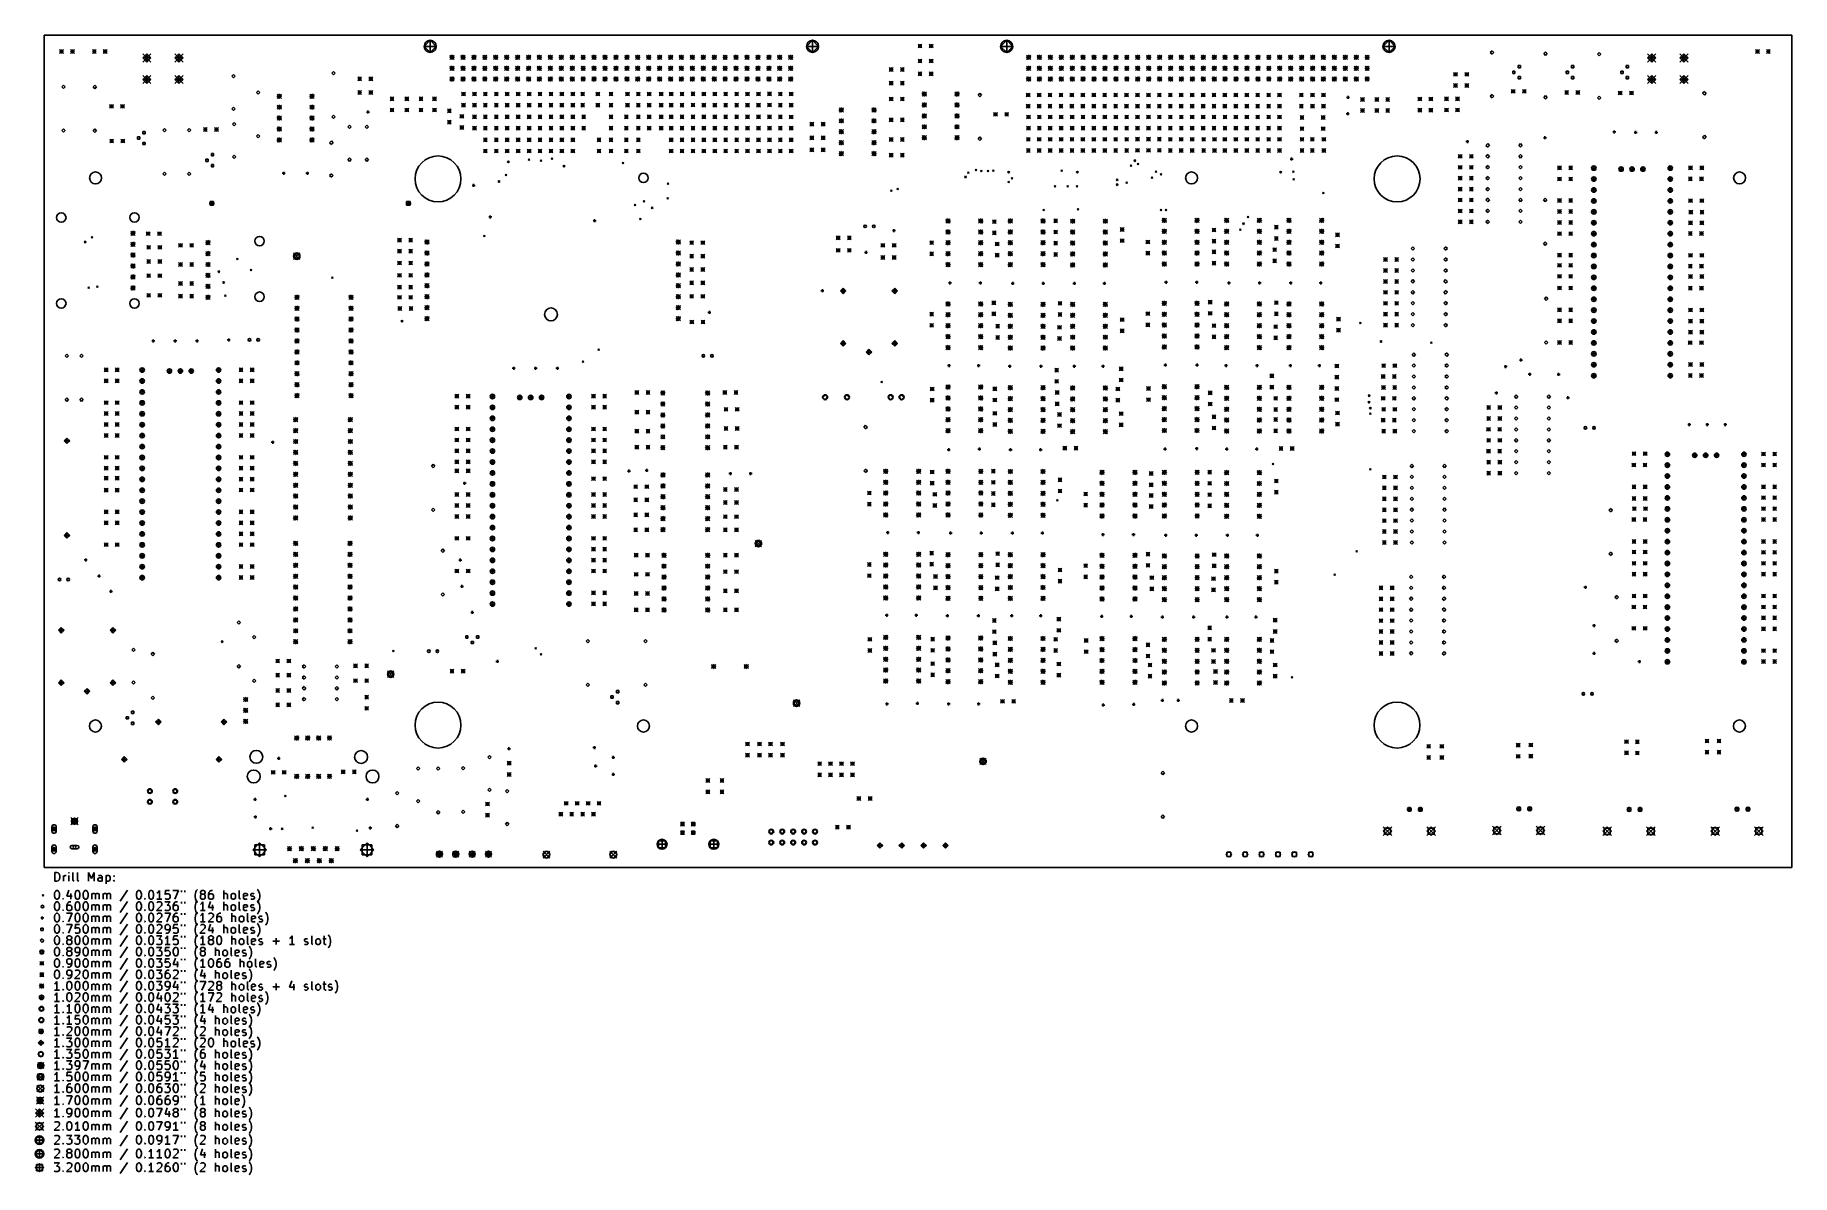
# Model space of a CAD drawing. Extents: x 10 to 419, y -288 to -23.
import ezdxf

# ---------------------------------------------------------------- set-up
doc = ezdxf.new("R2010")
doc.units = 0
doc.layers.add('BLACK', color=7, linetype='CONTINUOUS')

msp = doc.modelspace()

# ---------------------------------------------------------------- linework, layer by layer
at = {"layer": 'BLACK', "linetype": 'CONTINUOUS'}
for p, q in [((418.973, -23), (12.573, -23)), ((12.573, -23), (12.573, -216.5)), ((102.362, -24.2053), (100.962, -25.6053)), ((102.362, -24.2053), (102.362, -27.0053)), ((103.762, -25.6053), (102.362, -24.2053)), ((191.262, -24.2053), (189.862, -25.6053)), ((191.262, -24.2053), (191.262, -27.0053)), ((192.662, -25.6053), (191.262, -24.2053)), ((236.398, -24.2053), (234.998, -25.6053)), ((236.398, -24.2053), (236.398, -27.0053)), ((237.798, -25.6053), (236.398, -24.2053)), ((325.298, -24.2053), (323.898, -25.6053)), ((325.298, -24.2053), (325.298, -27.0053)), ((326.698, -25.6053), (325.298, -24.2053)), ((418.973, -216.5), (418.973, -23)), ((16.182, -26.3491), (17.082, -27.2491)), ((17.082, -26.3491), (16.182, -27.2491)), ((16.182, -26.7991), (17.082, -26.7991)), ((16.632, -26.3491), (16.632, -27.2491)), ((18.722, -26.3491), (19.622, -27.2491)), ((19.622, -26.3491), (18.722, -27.2491)), ((18.722, -26.7991), (19.622, -26.7991)), ((19.172, -26.3491), (19.172, -27.2491)), ((23.802, -26.3491), (24.702, -27.2491)), ((24.702, -26.3491), (23.802, -27.2491)), ((23.802, -26.7991), (24.702, -26.7991)), ((24.252, -26.3491), (24.252, -27.2491)), ((26.342, -26.3491), (27.242, -27.2491)), ((27.242, -26.3491), (26.342, -27.2491)), ((26.342, -26.7991), (27.242, -26.7991)), ((26.792, -26.3491), (26.792, -27.2491)), ((35.502, -27.35), (37.402, -29.25)), ((37.402, -27.35), (35.502, -29.25)), ((36.452, -27.35), (35.502, -28.3)), ((35.502, -28.3), (37.402, -28.3)), ((35.502, -28.3), (36.452, -29.25)), ((36.452, -27.35), (36.452, -29.25)), ((37.402, -28.3), (36.452, -27.35)), ((36.452, -29.25), (37.402, -28.3)), ((42.992, -27.35), (44.892, -29.25)), ((44.892, -27.35), (42.992, -29.25)), ((43.942, -27.35), (42.992, -28.3)), ((42.992, -28.3), (44.892, -28.3)), ((42.992, -28.3), (43.942, -29.25)), ((43.942, -27.35), (43.942, -29.25)), ((44.892, -28.3), (43.942, -27.35)), ((43.942, -29.25), (44.892, -28.3)), ((100.962, -25.6053), (103.762, -25.6053)), ((100.962, -25.6053), (102.362, -27.0053)), ((102.362, -27.0053), (103.762, -25.6053)), ((106.942, -27.6453), (107.942, -28.6453)), ((107.942, -27.6453), (106.942, -28.6453)), ((107.442, -27.6453), (106.942, -28.1453)), ((106.942, -28.1453), (107.442, -28.6453)), ((107.942, -28.1453), (107.442, -27.6453)), ((107.442, -28.6453), (107.942, -28.1453)), ((109.482, -27.6453), (110.482, -28.6453)), ((110.482, -27.6453), (109.482, -28.6453)), ((109.982, -27.6453), (109.482, -28.1453)), ((109.482, -28.1453), (109.982, -28.6453)), ((110.482, -28.1453), (109.982, -27.6453)), ((109.982, -28.6453), (110.482, -28.1453)), ((112.022, -27.6453), (113.022, -28.6453)), ((113.022, -27.6453), (112.022, -28.6453)), ((112.522, -27.6453), (112.022, -28.1453)), ((112.022, -28.1453), (112.522, -28.6453)), ((113.022, -28.1453), (112.522, -27.6453)), ((112.522, -28.6453), (113.022, -28.1453)), ((114.562, -27.6453), (115.562, -28.6453)), ((115.562, -27.6453), (114.562, -28.6453)), ((115.062, -27.6453), (114.562, -28.1453)), ((114.562, -28.1453), (115.062, -28.6453)), ((115.562, -28.1453), (115.062, -27.6453)), ((115.062, -28.6453), (115.562, -28.1453)), ((117.102, -27.6453), (118.102, -28.6453)), ((118.102, -27.6453), (117.102, -28.6453)), ((117.602, -27.6453), (117.102, -28.1453)), ((117.102, -28.1453), (117.602, -28.6453)), ((118.102, -28.1453), (117.602, -27.6453)), ((117.602, -28.6453), (118.102, -28.1453)), ((119.642, -27.6453), (120.642, -28.6453)), ((120.642, -27.6453), (119.642, -28.6453)), ((120.142, -27.6453), (119.642, -28.1453)), ((119.642, -28.1453), (120.142, -28.6453)), ((120.642, -28.1453), (120.142, -27.6453)), ((120.142, -28.6453), (120.642, -28.1453)), ((122.182, -27.6453), (123.182, -28.6453)), ((123.182, -27.6453), (122.182, -28.6453)), ((122.682, -27.6453), (122.182, -28.1453)), ((122.182, -28.1453), (122.682, -28.6453)), ((123.182, -28.1453), (122.682, -27.6453)), ((122.682, -28.6453), (123.182, -28.1453)), ((124.722, -27.6453), (125.722, -28.6453)), ((125.722, -27.6453), (124.722, -28.6453)), ((125.222, -27.6453), (124.722, -28.1453)), ((124.722, -28.1453), (125.222, -28.6453)), ((125.722, -28.1453), (125.222, -27.6453)), ((125.222, -28.6453), (125.722, -28.1453)), ((127.262, -27.6453), (128.262, -28.6453)), ((128.262, -27.6453), (127.262, -28.6453)), ((127.762, -27.6453), (127.262, -28.1453)), ((127.262, -28.1453), (127.762, -28.6453)), ((128.262, -28.1453), (127.762, -27.6453)), ((127.762, -28.6453), (128.262, -28.1453)), ((129.802, -27.6453), (130.802, -28.6453)), ((130.802, -27.6453), (129.802, -28.6453)), ((130.302, -27.6453), (129.802, -28.1453)), ((129.802, -28.1453), (130.302, -28.6453)), ((130.802, -28.1453), (130.302, -27.6453)), ((130.302, -28.6453), (130.802, -28.1453)), ((132.342, -27.6453), (133.342, -28.6453)), ((133.342, -27.6453), (132.342, -28.6453)), ((132.842, -27.6453), (132.342, -28.1453)), ((132.342, -28.1453), (132.842, -28.6453)), ((133.342, -28.1453), (132.842, -27.6453)), ((132.842, -28.6453), (133.342, -28.1453)), ((134.882, -27.6453), (135.882, -28.6453)), ((135.882, -27.6453), (134.882, -28.6453)), ((135.382, -27.6453), (134.882, -28.1453)), ((134.882, -28.1453), (135.382, -28.6453)), ((135.882, -28.1453), (135.382, -27.6453)), ((135.382, -28.6453), (135.882, -28.1453)), ((137.422, -27.6453), (138.422, -28.6453)), ((138.422, -27.6453), (137.422, -28.6453)), ((137.922, -27.6453), (137.422, -28.1453)), ((137.422, -28.1453), (137.922, -28.6453)), ((138.422, -28.1453), (137.922, -27.6453)), ((137.922, -28.6453), (138.422, -28.1453)), ((139.962, -27.6453), (140.962, -28.6453)), ((140.962, -27.6453), (139.962, -28.6453)), ((140.462, -27.6453), (139.962, -28.1453)), ((139.962, -28.1453), (140.462, -28.6453)), ((140.962, -28.1453), (140.462, -27.6453)), ((140.462, -28.6453), (140.962, -28.1453)), ((142.502, -27.6453), (143.502, -28.6453)), ((143.502, -27.6453), (142.502, -28.6453)), ((143.002, -27.6453), (142.502, -28.1453)), ((142.502, -28.1453), (143.002, -28.6453)), ((143.502, -28.1453), (143.002, -27.6453)), ((143.002, -28.6453), (143.502, -28.1453)), ((145.042, -27.6453), (146.042, -28.6453)), ((146.042, -27.6453), (145.042, -28.6453)), ((145.542, -27.6453), (145.042, -28.1453)), ((145.042, -28.1453), (145.542, -28.6453)), ((146.042, -28.1453), (145.542, -27.6453)), ((145.542, -28.6453), (146.042, -28.1453)), ((147.582, -27.6453), (148.582, -28.6453)), ((148.582, -27.6453), (147.582, -28.6453)), ((148.082, -27.6453), (147.582, -28.1453)), ((147.582, -28.1453), (148.082, -28.6453)), ((148.582, -28.1453), (148.082, -27.6453)), ((148.082, -28.6453), (148.582, -28.1453)), ((150.122, -27.6453), (151.122, -28.6453)), ((151.122, -27.6453), (150.122, -28.6453)), ((150.622, -27.6453), (150.122, -28.1453)), ((150.122, -28.1453), (150.622, -28.6453)), ((151.122, -28.1453), (150.622, -27.6453)), ((150.622, -28.6453), (151.122, -28.1453)), ((152.662, -27.6453), (153.662, -28.6453)), ((153.662, -27.6453), (152.662, -28.6453)), ((153.162, -27.6453), (152.662, -28.1453)), ((152.662, -28.1453), (153.162, -28.6453)), ((153.662, -28.1453), (153.162, -27.6453)), ((153.162, -28.6453), (153.662, -28.1453)), ((155.202, -27.6453), (156.202, -28.6453)), ((156.202, -27.6453), (155.202, -28.6453)), ((155.702, -27.6453), (155.202, -28.1453)), ((155.202, -28.1453), (155.702, -28.6453)), ((156.202, -28.1453), (155.702, -27.6453)), ((155.702, -28.6453), (156.202, -28.1453)), ((157.742, -27.6453), (158.742, -28.6453)), ((158.742, -27.6453), (157.742, -28.6453)), ((158.242, -27.6453), (157.742, -28.1453)), ((157.742, -28.1453), (158.242, -28.6453)), ((158.742, -28.1453), (158.242, -27.6453)), ((158.242, -28.6453), (158.742, -28.1453)), ((160.282, -27.6453), (161.282, -28.6453)), ((161.282, -27.6453), (160.282, -28.6453)), ((160.782, -27.6453), (160.282, -28.1453)), ((160.282, -28.1453), (160.782, -28.6453)), ((161.282, -28.1453), (160.782, -27.6453)), ((160.782, -28.6453), (161.282, -28.1453)), ((162.822, -27.6453), (163.822, -28.6453)), ((163.822, -27.6453), (162.822, -28.6453)), ((163.322, -27.6453), (162.822, -28.1453)), ((162.822, -28.1453), (163.322, -28.6453)), ((163.822, -28.1453), (163.322, -27.6453)), ((163.322, -28.6453), (163.822, -28.1453)), ((165.362, -27.6453), (166.362, -28.6453)), ((166.362, -27.6453), (165.362, -28.6453)), ((165.862, -27.6453), (165.362, -28.1453)), ((165.362, -28.1453), (165.862, -28.6453)), ((166.362, -28.1453), (165.862, -27.6453)), ((165.862, -28.6453), (166.362, -28.1453)), ((167.902, -27.6453), (168.902, -28.6453)), ((168.902, -27.6453), (167.902, -28.6453)), ((168.402, -27.6453), (167.902, -28.1453)), ((167.902, -28.1453), (168.402, -28.6453)), ((168.902, -28.1453), (168.402, -27.6453)), ((168.402, -28.6453), (168.902, -28.1453)), ((170.442, -27.6453), (171.442, -28.6453)), ((171.442, -27.6453), (170.442, -28.6453)), ((170.942, -27.6453), (170.442, -28.1453)), ((170.442, -28.1453), (170.942, -28.6453)), ((171.442, -28.1453), (170.942, -27.6453)), ((170.942, -28.6453), (171.442, -28.1453)), ((172.982, -27.6453), (173.982, -28.6453)), ((173.982, -27.6453), (172.982, -28.6453)), ((173.482, -27.6453), (172.982, -28.1453)), ((172.982, -28.1453), (173.482, -28.6453)), ((173.982, -28.1453), (173.482, -27.6453)), ((173.482, -28.6453), (173.982, -28.1453)), ((175.522, -27.6453), (176.522, -28.6453)), ((176.522, -27.6453), (175.522, -28.6453)), ((176.022, -27.6453), (175.522, -28.1453)), ((175.522, -28.1453), (176.022, -28.6453)), ((176.522, -28.1453), (176.022, -27.6453)), ((176.022, -28.6453), (176.522, -28.1453)), ((178.062, -27.6453), (179.062, -28.6453)), ((179.062, -27.6453), (178.062, -28.6453)), ((178.562, -27.6453), (178.062, -28.1453)), ((178.062, -28.1453), (178.562, -28.6453)), ((179.062, -28.1453), (178.562, -27.6453)), ((178.562, -28.6453), (179.062, -28.1453)), ((180.602, -27.6453), (181.602, -28.6453)), ((181.602, -27.6453), (180.602, -28.6453)), ((181.102, -27.6453), (180.602, -28.1453)), ((180.602, -28.1453), (181.102, -28.6453)), ((181.602, -28.1453), (181.102, -27.6453)), ((181.102, -28.6453), (181.602, -28.1453)), ((183.142, -27.6453), (184.142, -28.6453)), ((184.142, -27.6453), (183.142, -28.6453)), ((183.642, -27.6453), (183.142, -28.1453)), ((183.142, -28.1453), (183.642, -28.6453)), ((184.142, -28.1453), (183.642, -27.6453)), ((183.642, -28.6453), (184.142, -28.1453)), ((185.682, -27.6453), (186.682, -28.6453)), ((186.682, -27.6453), (185.682, -28.6453)), ((186.182, -27.6453), (185.682, -28.1453)), ((185.682, -28.1453), (186.182, -28.6453)), ((186.682, -28.1453), (186.182, -27.6453)), ((186.182, -28.6453), (186.682, -28.1453)), ((189.862, -25.6053), (192.662, -25.6053)), ((189.862, -25.6053), (191.262, -27.0053)), ((191.262, -27.0053), (192.662, -25.6053)), ((215.8, -28.55), (216.7, -29.45)), ((216.7, -28.55), (215.8, -29.45)), ((215.801, -25.0791), (216.701, -25.9791)), ((216.701, -25.0791), (215.801, -25.9791)), ((215.801, -25.5291), (216.701, -25.5291)), ((216.25, -28.55), (216.25, -29.45)), ((216.251, -25.0791), (216.251, -25.9791)), ((218.4, -28.55), (219.3, -29.45)), ((219.3, -28.55), (218.4, -29.45)), ((218.401, -25.0791), (219.301, -25.9791)), ((219.301, -25.0791), (218.401, -25.9791)), ((218.401, -25.5291), (219.301, -25.5291)), ((218.85, -28.55), (218.85, -29.45)), ((218.851, -25.0791), (218.851, -25.9791)), ((234.998, -25.6053), (237.798, -25.6053)), ((234.998, -25.6053), (236.398, -27.0053)), ((236.398, -27.0053), (237.798, -25.6053)), ((240.978, -27.6453), (241.978, -28.6453)), ((241.978, -27.6453), (240.978, -28.6453)), ((241.478, -27.6453), (240.978, -28.1453)), ((240.978, -28.1453), (241.478, -28.6453)), ((241.978, -28.1453), (241.478, -27.6453)), ((241.478, -28.6453), (241.978, -28.1453)), ((243.518, -27.6453), (244.518, -28.6453)), ((244.518, -27.6453), (243.518, -28.6453)), ((244.018, -27.6453), (243.518, -28.1453)), ((243.518, -28.1453), (244.018, -28.6453)), ((244.518, -28.1453), (244.018, -27.6453)), ((244.018, -28.6453), (244.518, -28.1453)), ((246.058, -27.6453), (247.058, -28.6453)), ((247.058, -27.6453), (246.058, -28.6453)), ((246.558, -27.6453), (246.058, -28.1453)), ((246.058, -28.1453), (246.558, -28.6453)), ((247.058, -28.1453), (246.558, -27.6453)), ((246.558, -28.6453), (247.058, -28.1453)), ((248.598, -27.6453), (249.598, -28.6453)), ((249.598, -27.6453), (248.598, -28.6453)), ((249.098, -27.6453), (248.598, -28.1453)), ((248.598, -28.1453), (249.098, -28.6453)), ((249.598, -28.1453), (249.098, -27.6453)), ((249.098, -28.6453), (249.598, -28.1453)), ((251.138, -27.6453), (252.138, -28.6453)), ((252.138, -27.6453), (251.138, -28.6453)), ((251.638, -27.6453), (251.138, -28.1453)), ((251.138, -28.1453), (251.638, -28.6453)), ((252.138, -28.1453), (251.638, -27.6453)), ((251.638, -28.6453), (252.138, -28.1453)), ((253.678, -27.6453), (254.678, -28.6453)), ((254.678, -27.6453), (253.678, -28.6453)), ((254.178, -27.6453), (253.678, -28.1453)), ((253.678, -28.1453), (254.178, -28.6453)), ((254.678, -28.1453), (254.178, -27.6453)), ((254.178, -28.6453), (254.678, -28.1453)), ((256.218, -27.6453), (257.218, -28.6453)), ((257.218, -27.6453), (256.218, -28.6453)), ((256.718, -27.6453), (256.218, -28.1453)), ((256.218, -28.1453), (256.718, -28.6453)), ((257.218, -28.1453), (256.718, -27.6453)), ((256.718, -28.6453), (257.218, -28.1453)), ((258.758, -27.6453), (259.758, -28.6453)), ((259.758, -27.6453), (258.758, -28.6453)), ((259.258, -27.6453), (258.758, -28.1453)), ((258.758, -28.1453), (259.258, -28.6453)), ((259.758, -28.1453), (259.258, -27.6453)), ((259.258, -28.6453), (259.758, -28.1453)), ((261.298, -27.6453), (262.298, -28.6453)), ((262.298, -27.6453), (261.298, -28.6453)), ((261.798, -27.6453), (261.298, -28.1453)), ((261.298, -28.1453), (261.798, -28.6453)), ((262.298, -28.1453), (261.798, -27.6453)), ((261.798, -28.6453), (262.298, -28.1453)), ((263.838, -27.6453), (264.838, -28.6453)), ((264.838, -27.6453), (263.838, -28.6453)), ((264.338, -27.6453), (263.838, -28.1453)), ((263.838, -28.1453), (264.338, -28.6453)), ((264.838, -28.1453), (264.338, -27.6453)), ((264.338, -28.6453), (264.838, -28.1453)), ((266.378, -27.6453), (267.378, -28.6453)), ((267.378, -27.6453), (266.378, -28.6453)), ((266.878, -27.6453), (266.378, -28.1453)), ((266.378, -28.1453), (266.878, -28.6453)), ((267.378, -28.1453), (266.878, -27.6453)), ((266.878, -28.6453), (267.378, -28.1453)), ((268.918, -27.6453), (269.918, -28.6453)), ((269.918, -27.6453), (268.918, -28.6453)), ((269.418, -27.6453), (268.918, -28.1453)), ((268.918, -28.1453), (269.418, -28.6453)), ((269.918, -28.1453), (269.418, -27.6453)), ((269.418, -28.6453), (269.918, -28.1453)), ((271.458, -27.6453), (272.458, -28.6453)), ((272.458, -27.6453), (271.458, -28.6453)), ((271.958, -27.6453), (271.458, -28.1453)), ((271.458, -28.1453), (271.958, -28.6453)), ((272.458, -28.1453), (271.958, -27.6453)), ((271.958, -28.6453), (272.458, -28.1453)), ((273.998, -27.6453), (274.998, -28.6453)), ((274.998, -27.6453), (273.998, -28.6453)), ((274.498, -27.6453), (273.998, -28.1453)), ((273.998, -28.1453), (274.498, -28.6453)), ((274.998, -28.1453), (274.498, -27.6453)), ((274.498, -28.6453), (274.998, -28.1453)), ((276.538, -27.6453), (277.538, -28.6453)), ((277.538, -27.6453), (276.538, -28.6453)), ((277.038, -27.6453), (276.538, -28.1453)), ((276.538, -28.1453), (277.038, -28.6453)), ((277.538, -28.1453), (277.038, -27.6453)), ((277.038, -28.6453), (277.538, -28.1453)), ((279.078, -27.6453), (280.078, -28.6453)), ((280.078, -27.6453), (279.078, -28.6453)), ((279.578, -27.6453), (279.078, -28.1453)), ((279.078, -28.1453), (279.578, -28.6453)), ((280.078, -28.1453), (279.578, -27.6453)), ((279.578, -28.6453), (280.078, -28.1453)), ((281.618, -27.6453), (282.618, -28.6453)), ((282.618, -27.6453), (281.618, -28.6453)), ((282.118, -27.6453), (281.618, -28.1453)), ((281.618, -28.1453), (282.118, -28.6453)), ((282.618, -28.1453), (282.118, -27.6453)), ((282.118, -28.6453), (282.618, -28.1453)), ((284.158, -27.6453), (285.158, -28.6453)), ((285.158, -27.6453), (284.158, -28.6453)), ((284.658, -27.6453), (284.158, -28.1453)), ((284.158, -28.1453), (284.658, -28.6453)), ((285.158, -28.1453), (284.658, -27.6453)), ((284.658, -28.6453), (285.158, -28.1453)), ((286.698, -27.6453), (287.698, -28.6453)), ((287.698, -27.6453), (286.698, -28.6453)), ((287.198, -27.6453), (286.698, -28.1453)), ((286.698, -28.1453), (287.198, -28.6453)), ((287.698, -28.1453), (287.198, -27.6453)), ((287.198, -28.6453), (287.698, -28.1453)), ((289.238, -27.6453), (290.238, -28.6453)), ((290.238, -27.6453), (289.238, -28.6453)), ((289.738, -27.6453), (289.238, -28.1453)), ((289.238, -28.1453), (289.738, -28.6453)), ((290.238, -28.1453), (289.738, -27.6453)), ((289.738, -28.6453), (290.238, -28.1453)), ((291.778, -27.6453), (292.778, -28.6453)), ((292.778, -27.6453), (291.778, -28.6453)), ((292.278, -27.6453), (291.778, -28.1453)), ((291.778, -28.1453), (292.278, -28.6453)), ((292.778, -28.1453), (292.278, -27.6453)), ((292.278, -28.6453), (292.778, -28.1453)), ((294.318, -27.6453), (295.318, -28.6453)), ((295.318, -27.6453), (294.318, -28.6453)), ((294.818, -27.6453), (294.318, -28.1453)), ((294.318, -28.1453), (294.818, -28.6453)), ((295.318, -28.1453), (294.818, -27.6453)), ((294.818, -28.6453), (295.318, -28.1453)), ((296.858, -27.6453), (297.858, -28.6453)), ((297.858, -27.6453), (296.858, -28.6453)), ((297.358, -27.6453), (296.858, -28.1453)), ((296.858, -28.1453), (297.358, -28.6453)), ((297.858, -28.1453), (297.358, -27.6453)), ((297.358, -28.6453), (297.858, -28.1453)), ((299.398, -27.6453), (300.398, -28.6453)), ((300.398, -27.6453), (299.398, -28.6453)), ((299.898, -27.6453), (299.398, -28.1453)), ((299.398, -28.1453), (299.898, -28.6453)), ((300.398, -28.1453), (299.898, -27.6453)), ((299.898, -28.6453), (300.398, -28.1453)), ((301.938, -27.6453), (302.938, -28.6453)), ((302.938, -27.6453), (301.938, -28.6453)), ((302.438, -27.6453), (301.938, -28.1453)), ((301.938, -28.1453), (302.438, -28.6453)), ((302.938, -28.1453), (302.438, -27.6453)), ((302.438, -28.6453), (302.938, -28.1453)), ((304.478, -27.6453), (305.478, -28.6453)), ((305.478, -27.6453), (304.478, -28.6453)), ((304.978, -27.6453), (304.478, -28.1453)), ((304.478, -28.1453), (304.978, -28.6453)), ((305.478, -28.1453), (304.978, -27.6453)), ((304.978, -28.6453), (305.478, -28.1453)), ((307.018, -27.6453), (308.018, -28.6453)), ((308.018, -27.6453), (307.018, -28.6453)), ((307.518, -27.6453), (307.018, -28.1453)), ((307.018, -28.1453), (307.518, -28.6453)), ((308.018, -28.1453), (307.518, -27.6453)), ((307.518, -28.6453), (308.018, -28.1453)), ((309.558, -27.6453), (310.558, -28.6453)), ((310.558, -27.6453), (309.558, -28.6453)), ((310.058, -27.6453), (309.558, -28.1453)), ((309.558, -28.1453), (310.058, -28.6453)), ((310.558, -28.1453), (310.058, -27.6453)), ((310.058, -28.6453), (310.558, -28.1453)), ((312.098, -27.6453), (313.098, -28.6453)), ((313.098, -27.6453), (312.098, -28.6453)), ((312.598, -27.6453), (312.098, -28.1453)), ((312.098, -28.1453), (312.598, -28.6453)), ((313.098, -28.1453), (312.598, -27.6453)), ((312.598, -28.6453), (313.098, -28.1453)), ((314.638, -27.6453), (315.638, -28.6453)), ((315.638, -27.6453), (314.638, -28.6453)), ((315.138, -27.6453), (314.638, -28.1453)), ((314.638, -28.1453), (315.138, -28.6453)), ((315.638, -28.1453), (315.138, -27.6453)), ((315.138, -28.6453), (315.638, -28.1453)), ((317.178, -27.6453), (318.178, -28.6453)), ((318.178, -27.6453), (317.178, -28.6453)), ((317.678, -27.6453), (317.178, -28.1453)), ((317.178, -28.1453), (317.678, -28.6453)), ((318.178, -28.1453), (317.678, -27.6453)), ((317.678, -28.6453), (318.178, -28.1453)), ((319.718, -27.6453), (320.718, -28.6453)), ((320.718, -27.6453), (319.718, -28.6453)), ((320.218, -27.6453), (319.718, -28.1453)), ((319.718, -28.1453), (320.218, -28.6453)), ((320.718, -28.1453), (320.218, -27.6453)), ((320.218, -28.6453), (320.718, -28.1453)), ((323.898, -25.6053), (326.698, -25.6053)), ((323.898, -25.6053), (325.298, -27.0053)), ((325.298, -27.0053), (326.698, -25.6053)), ((349.25, -26.6531), (348.85, -27.0531)), ((348.85, -27.0531), (349.25, -27.4531)), ((349.65, -27.0531), (349.25, -26.6531)), ((349.25, -27.4531), (349.65, -27.0531)), ((361.696, -26.9071), (361.296, -27.3071)), ((361.296, -27.3071), (361.696, -27.7071)), ((362.096, -27.3071), (361.696, -26.9071)), ((361.696, -27.7071), (362.096, -27.3071)), ((374.142, -27.0341), (373.742, -27.4341)), ((373.742, -27.4341), (374.142, -27.8341)), ((374.542, -27.4341), (374.142, -27.0341)), ((374.142, -27.8341), (374.542, -27.4341)), ((385.438, -27.35), (387.338, -29.25)), ((387.338, -27.35), (385.438, -29.25)), ((386.388, -27.35), (385.438, -28.3)), ((385.438, -28.3), (387.338, -28.3)), ((385.438, -28.3), (386.388, -29.25)), ((386.388, -27.35), (386.388, -29.25)), ((387.338, -28.3), (386.388, -27.35)), ((386.388, -29.25), (387.338, -28.3)), ((392.928, -27.35), (394.828, -29.25)), ((394.828, -27.35), (392.928, -29.25)), ((393.878, -27.35), (392.928, -28.3)), ((392.928, -28.3), (394.828, -28.3)), ((392.928, -28.3), (393.878, -29.25)), ((393.878, -27.35), (393.878, -29.25)), ((394.828, -28.3), (393.878, -27.35)), ((393.878, -29.25), (394.828, -28.3)), ((410.523, -26.3491), (411.423, -27.2491)), ((411.423, -26.3491), (410.523, -27.2491)), ((410.523, -26.7991), (411.423, -26.7991)), ((410.973, -26.3491), (410.973, -27.2491)), ((413.063, -26.3491), (413.963, -27.2491)), ((413.963, -26.3491), (413.063, -27.2491)), ((413.063, -26.7991), (413.963, -26.7991)), ((413.513, -26.3491), (413.513, -27.2491)), ((35.502, -32.35), (37.402, -34.25)), ((37.402, -32.35), (35.502, -34.25)), ((36.452, -32.35), (35.502, -33.3)), ((36.452, -32.35), (36.452, -34.25)), ((37.402, -33.3), (36.452, -32.35)), ((42.992, -32.35), (44.892, -34.25)), ((44.892, -32.35), (42.992, -34.25)), ((43.942, -32.35), (42.992, -33.3)), ((43.942, -32.35), (43.942, -34.25)), ((44.892, -33.3), (43.942, -32.35)), ((56.61, -32.13), (56.21, -32.53)), ((56.21, -32.53), (56.61, -32.93)), ((57.01, -32.53), (56.61, -32.13)), ((56.61, -32.93), (57.01, -32.53)), ((79.88, -31.43), (79.48, -31.83)), ((79.48, -31.83), (79.88, -32.23)), ((80.28, -31.83), (79.88, -31.43)), ((79.88, -32.23), (80.28, -31.83)), ((106.942, -30.1853), (107.942, -31.1853)), ((107.942, -30.1853), (106.942, -31.1853)), ((107.442, -30.1853), (106.942, -30.6853)), ((106.942, -30.6853), (107.442, -31.1853)), ((107.942, -30.6853), (107.442, -30.1853)), ((107.442, -31.1853), (107.942, -30.6853)), ((109.482, -30.1853), (110.482, -31.1853)), ((110.482, -30.1853), (109.482, -31.1853)), ((109.982, -30.1853), (109.482, -30.6853)), ((109.482, -30.6853), (109.982, -31.1853)), ((110.482, -30.6853), (109.982, -30.1853)), ((109.982, -31.1853), (110.482, -30.6853)), ((112.022, -30.1853), (113.022, -31.1853)), ((113.022, -30.1853), (112.022, -31.1853)), ((112.522, -30.1853), (112.022, -30.6853)), ((112.022, -30.6853), (112.522, -31.1853)), ((113.022, -30.6853), (112.522, -30.1853)), ((112.522, -31.1853), (113.022, -30.6853)), ((114.562, -30.1853), (115.562, -31.1853)), ((115.562, -30.1853), (114.562, -31.1853)), ((115.062, -30.1853), (114.562, -30.6853)), ((114.562, -30.6853), (115.062, -31.1853)), ((115.562, -30.6853), (115.062, -30.1853)), ((115.062, -31.1853), (115.562, -30.6853)), ((117.102, -30.1853), (118.102, -31.1853)), ((118.102, -30.1853), (117.102, -31.1853)), ((117.602, -30.1853), (117.102, -30.6853)), ((117.102, -30.6853), (117.602, -31.1853)), ((118.102, -30.6853), (117.602, -30.1853)), ((117.602, -31.1853), (118.102, -30.6853)), ((119.642, -30.1853), (120.642, -31.1853)), ((120.642, -30.1853), (119.642, -31.1853)), ((120.142, -30.1853), (119.642, -30.6853)), ((119.642, -30.6853), (120.142, -31.1853)), ((120.642, -30.6853), (120.142, -30.1853)), ((120.142, -31.1853), (120.642, -30.6853)), ((122.182, -30.1853), (123.182, -31.1853)), ((123.182, -30.1853), (122.182, -31.1853)), ((122.682, -30.1853), (122.182, -30.6853)), ((122.182, -30.6853), (122.682, -31.1853)), ((123.182, -30.6853), (122.682, -30.1853)), ((122.682, -31.1853), (123.182, -30.6853)), ((124.722, -30.1853), (125.722, -31.1853)), ((125.722, -30.1853), (124.722, -31.1853)), ((125.222, -30.1853), (124.722, -30.6853)), ((124.722, -30.6853), (125.222, -31.1853)), ((125.722, -30.6853), (125.222, -30.1853)), ((125.222, -31.1853), (125.722, -30.6853)), ((127.262, -30.1853), (128.262, -31.1853)), ((128.262, -30.1853), (127.262, -31.1853)), ((127.762, -30.1853), (127.262, -30.6853)), ((127.262, -30.6853), (127.762, -31.1853)), ((128.262, -30.6853), (127.762, -30.1853)), ((127.762, -31.1853), (128.262, -30.6853)), ((129.802, -30.1853), (130.802, -31.1853)), ((130.802, -30.1853), (129.802, -31.1853)), ((130.302, -30.1853), (129.802, -30.6853)), ((129.802, -30.6853), (130.302, -31.1853)), ((130.802, -30.6853), (130.302, -30.1853)), ((130.302, -31.1853), (130.802, -30.6853)), ((132.342, -30.1853), (133.342, -31.1853)), ((133.342, -30.1853), (132.342, -31.1853)), ((132.842, -30.1853), (132.342, -30.6853)), ((132.342, -30.6853), (132.842, -31.1853)), ((133.342, -30.6853), (132.842, -30.1853)), ((132.842, -31.1853), (133.342, -30.6853)), ((134.882, -30.1853), (135.882, -31.1853)), ((135.882, -30.1853), (134.882, -31.1853)), ((135.382, -30.1853), (134.882, -30.6853)), ((134.882, -30.6853), (135.382, -31.1853)), ((135.882, -30.6853), (135.382, -30.1853)), ((135.382, -31.1853), (135.882, -30.6853)), ((137.422, -30.1853), (138.422, -31.1853)), ((138.422, -30.1853), (137.422, -31.1853)), ((137.922, -30.1853), (137.422, -30.6853)), ((137.422, -30.6853), (137.922, -31.1853)), ((138.422, -30.6853), (137.922, -30.1853)), ((137.922, -31.1853), (138.422, -30.6853)), ((139.962, -30.1853), (140.962, -31.1853)), ((140.962, -30.1853), (139.962, -31.1853)), ((140.462, -30.1853), (139.962, -30.6853)), ((139.962, -30.6853), (140.462, -31.1853)), ((140.962, -30.6853), (140.462, -30.1853)), ((140.462, -31.1853), (140.962, -30.6853)), ((142.502, -30.1853), (143.502, -31.1853)), ((143.502, -30.1853), (142.502, -31.1853)), ((143.002, -30.1853), (142.502, -30.6853)), ((142.502, -30.6853), (143.002, -31.1853)), ((143.502, -30.6853), (143.002, -30.1853)), ((143.002, -31.1853), (143.502, -30.6853)), ((145.042, -30.1853), (146.042, -31.1853)), ((146.042, -30.1853), (145.042, -31.1853)), ((145.542, -30.1853), (145.042, -30.6853)), ((145.042, -30.6853), (145.542, -31.1853)), ((146.042, -30.6853), (145.542, -30.1853)), ((145.542, -31.1853), (146.042, -30.6853)), ((147.582, -30.1853), (148.582, -31.1853)), ((148.582, -30.1853), (147.582, -31.1853)), ((148.082, -30.1853), (147.582, -30.6853)), ((147.582, -30.6853), (148.082, -31.1853)), ((148.582, -30.6853), (148.082, -30.1853)), ((148.082, -31.1853), (148.582, -30.6853)), ((150.122, -30.1853), (151.122, -31.1853)), ((151.122, -30.1853), (150.122, -31.1853)), ((150.622, -30.1853), (150.122, -30.6853)), ((150.122, -30.6853), (150.622, -31.1853)), ((151.122, -30.6853), (150.622, -30.1853)), ((150.622, -31.1853), (151.122, -30.6853)), ((152.662, -30.1853), (153.662, -31.1853)), ((153.662, -30.1853), (152.662, -31.1853)), ((153.162, -30.1853), (152.662, -30.6853)), ((152.662, -30.6853), (153.162, -31.1853)), ((153.662, -30.6853), (153.162, -30.1853)), ((153.162, -31.1853), (153.662, -30.6853)), ((155.202, -30.1853), (156.202, -31.1853)), ((156.202, -30.1853), (155.202, -31.1853)), ((155.702, -30.1853), (155.202, -30.6853)), ((155.202, -30.6853), (155.702, -31.1853)), ((156.202, -30.6853), (155.702, -30.1853)), ((155.702, -31.1853), (156.202, -30.6853)), ((157.742, -30.1853), (158.742, -31.1853)), ((158.742, -30.1853), (157.742, -31.1853)), ((158.242, -30.1853), (157.742, -30.6853)), ((157.742, -30.6853), (158.242, -31.1853)), ((158.742, -30.6853), (158.242, -30.1853)), ((158.242, -31.1853), (158.742, -30.6853)), ((160.282, -30.1853), (161.282, -31.1853)), ((161.282, -30.1853), (160.282, -31.1853)), ((160.782, -30.1853), (160.282, -30.6853)), ((160.282, -30.6853), (160.782, -31.1853)), ((161.282, -30.6853), (160.782, -30.1853)), ((160.782, -31.1853), (161.282, -30.6853)), ((162.822, -30.1853), (163.822, -31.1853)), ((163.822, -30.1853), (162.822, -31.1853)), ((163.322, -30.1853), (162.822, -30.6853)), ((162.822, -30.6853), (163.322, -31.1853)), ((163.822, -30.6853), (163.322, -30.1853)), ((163.322, -31.1853), (163.822, -30.6853)), ((165.362, -30.1853), (166.362, -31.1853)), ((166.362, -30.1853), (165.362, -31.1853)), ((165.862, -30.1853), (165.362, -30.6853)), ((165.362, -30.6853), (165.862, -31.1853)), ((166.362, -30.6853), (165.862, -30.1853)), ((165.862, -31.1853), (166.362, -30.6853)), ((167.902, -30.1853), (168.902, -31.1853)), ((168.902, -30.1853), (167.902, -31.1853)), ((168.402, -30.1853), (167.902, -30.6853)), ((167.902, -30.6853), (168.402, -31.1853)), ((168.902, -30.6853), (168.402, -30.1853)), ((168.402, -31.1853), (168.902, -30.6853)), ((170.442, -30.1853), (171.442, -31.1853)), ((171.442, -30.1853), (170.442, -31.1853)), ((170.942, -30.1853), (170.442, -30.6853)), ((170.442, -30.6853), (170.942, -31.1853)), ((171.442, -30.6853), (170.942, -30.1853)), ((170.942, -31.1853), (171.442, -30.6853)), ((172.982, -30.1853), (173.982, -31.1853)), ((173.982, -30.1853), (172.982, -31.1853)), ((173.482, -30.1853), (172.982, -30.6853)), ((172.982, -30.6853), (173.482, -31.1853)), ((173.982, -30.6853), (173.482, -30.1853)), ((173.482, -31.1853), (173.982, -30.6853)), ((175.522, -30.1853), (176.522, -31.1853)), ((176.522, -30.1853), (175.522, -31.1853)), ((176.022, -30.1853), (175.522, -30.6853)), ((175.522, -30.6853), (176.022, -31.1853)), ((176.522, -30.6853), (176.022, -30.1853)), ((176.022, -31.1853), (176.522, -30.6853)), ((178.062, -30.1853), (179.062, -31.1853)), ((179.062, -30.1853), (178.062, -31.1853)), ((178.562, -30.1853), (178.062, -30.6853)), ((178.062, -30.6853), (178.562, -31.1853)), ((179.062, -30.6853), (178.562, -30.1853)), ((178.562, -31.1853), (179.062, -30.6853)), ((180.602, -30.1853), (181.602, -31.1853)), ((181.602, -30.1853), (180.602, -31.1853)), ((181.102, -30.1853), (180.602, -30.6853)), ((180.602, -30.6853), (181.102, -31.1853)), ((181.602, -30.6853), (181.102, -30.1853)), ((181.102, -31.1853), (181.602, -30.6853)), ((183.142, -30.1853), (184.142, -31.1853)), ((184.142, -30.1853), (183.142, -31.1853)), ((183.642, -30.1853), (183.142, -30.6853)), ((183.142, -30.6853), (183.642, -31.1853)), ((184.142, -30.6853), (183.642, -30.1853)), ((183.642, -31.1853), (184.142, -30.6853)), ((185.682, -30.1853), (186.682, -31.1853)), ((186.682, -30.1853), (185.682, -31.1853)), ((186.182, -30.1853), (185.682, -30.6853)), ((185.682, -30.6853), (186.182, -31.1853)), ((186.682, -30.6853), (186.182, -30.1853)), ((186.182, -31.1853), (186.682, -30.6853)), ((209.1, -30.5401), (210, -31.4401)), ((210, -30.5401), (209.1, -31.4401)), ((209.1, -30.9901), (210, -30.9901)), ((209.55, -30.5401), (209.55, -31.4401)), ((211.7, -30.5401), (212.6, -31.4401)), ((212.6, -30.5401), (211.7, -31.4401)), ((211.7, -30.9901), (212.6, -30.9901)), ((212.15, -30.5401), (212.15, -31.4401)), ((215.8, -29), (216.7, -29)), ((215.801, -31.5561), (216.701, -32.4561)), ((216.701, -31.5561), (215.801, -32.4561)), ((215.801, -32.0061), (216.701, -32.0061)), ((216.251, -31.5561), (216.251, -32.4561)), ((218.4, -29), (219.3, -29)), ((218.401, -31.5561), (219.301, -32.4561)), ((219.301, -31.5561), (218.401, -32.4561)), ((218.401, -32.0061), (219.301, -32.0061)), ((218.851, -31.5561), (218.851, -32.4561)), ((240.978, -30.1853), (241.978, -31.1853)), ((241.978, -30.1853), (240.978, -31.1853)), ((241.478, -30.1853), (240.978, -30.6853)), ((240.978, -30.6853), (241.478, -31.1853)), ((241.978, -30.6853), (241.478, -30.1853)), ((241.478, -31.1853), (241.978, -30.6853)), ((243.518, -30.1853), (244.518, -31.1853)), ((244.518, -30.1853), (243.518, -31.1853)), ((244.018, -30.1853), (243.518, -30.6853)), ((243.518, -30.6853), (244.018, -31.1853)), ((244.518, -30.6853), (244.018, -30.1853)), ((244.018, -31.1853), (244.518, -30.6853)), ((246.058, -30.1853), (247.058, -31.1853)), ((247.058, -30.1853), (246.058, -31.1853)), ((246.558, -30.1853), (246.058, -30.6853)), ((246.058, -30.6853), (246.558, -31.1853)), ((247.058, -30.6853), (246.558, -30.1853)), ((246.558, -31.1853), (247.058, -30.6853)), ((248.598, -30.1853), (249.598, -31.1853)), ((249.598, -30.1853), (248.598, -31.1853)), ((249.098, -30.1853), (248.598, -30.6853)), ((248.598, -30.6853), (249.098, -31.1853)), ((249.598, -30.6853), (249.098, -30.1853)), ((249.098, -31.1853), (249.598, -30.6853)), ((251.138, -30.1853), (252.138, -31.1853)), ((252.138, -30.1853), (251.138, -31.1853)), ((251.638, -30.1853), (251.138, -30.6853)), ((251.138, -30.6853), (251.638, -31.1853)), ((252.138, -30.6853), (251.638, -30.1853)), ((251.638, -31.1853), (252.138, -30.6853)), ((253.678, -30.1853), (254.678, -31.1853)), ((254.678, -30.1853), (253.678, -31.1853)), ((254.178, -30.1853), (253.678, -30.6853)), ((253.678, -30.6853), (254.178, -31.1853)), ((254.678, -30.6853), (254.178, -30.1853)), ((254.178, -31.1853), (254.678, -30.6853)), ((256.218, -30.1853), (257.218, -31.1853)), ((257.218, -30.1853), (256.218, -31.1853)), ((256.718, -30.1853), (256.218, -30.6853)), ((256.218, -30.6853), (256.718, -31.1853)), ((257.218, -30.6853), (256.718, -30.1853)), ((256.718, -31.1853), (257.218, -30.6853)), ((258.758, -30.1853), (259.758, -31.1853)), ((259.758, -30.1853), (258.758, -31.1853)), ((259.258, -30.1853), (258.758, -30.6853)), ((258.758, -30.6853), (259.258, -31.1853)), ((259.758, -30.6853), (259.258, -30.1853)), ((259.258, -31.1853), (259.758, -30.6853)), ((261.298, -30.1853), (262.298, -31.1853)), ((262.298, -30.1853), (261.298, -31.1853)), ((261.798, -30.1853), (261.298, -30.6853)), ((261.298, -30.6853), (261.798, -31.1853)), ((262.298, -30.6853), (261.798, -30.1853)), ((261.798, -31.1853), (262.298, -30.6853)), ((263.838, -30.1853), (264.838, -31.1853)), ((264.838, -30.1853), (263.838, -31.1853)), ((264.338, -30.1853), (263.838, -30.6853)), ((263.838, -30.6853), (264.338, -31.1853)), ((264.838, -30.6853), (264.338, -30.1853)), ((264.338, -31.1853), (264.838, -30.6853)), ((266.378, -30.1853), (267.378, -31.1853)), ((267.378, -30.1853), (266.378, -31.1853)), ((266.878, -30.1853), (266.378, -30.6853)), ((266.378, -30.6853), (266.878, -31.1853)), ((267.378, -30.6853), (266.878, -30.1853)), ((266.878, -31.1853), (267.378, -30.6853)), ((268.918, -30.1853), (269.918, -31.1853)), ((269.918, -30.1853), (268.918, -31.1853)), ((269.418, -30.1853), (268.918, -30.6853)), ((268.918, -30.6853), (269.418, -31.1853)), ((269.918, -30.6853), (269.418, -30.1853)), ((269.418, -31.1853), (269.918, -30.6853)), ((271.458, -30.1853), (272.458, -31.1853)), ((272.458, -30.1853), (271.458, -31.1853)), ((271.958, -30.1853), (271.458, -30.6853)), ((271.458, -30.6853), (271.958, -31.1853)), ((272.458, -30.6853), (271.958, -30.1853)), ((271.958, -31.1853), (272.458, -30.6853)), ((273.998, -30.1853), (274.998, -31.1853)), ((274.998, -30.1853), (273.998, -31.1853)), ((274.498, -30.1853), (273.998, -30.6853)), ((273.998, -30.6853), (274.498, -31.1853)), ((274.998, -30.6853), (274.498, -30.1853)), ((274.498, -31.1853), (274.998, -30.6853)), ((276.538, -30.1853), (277.538, -31.1853)), ((277.538, -30.1853), (276.538, -31.1853)), ((277.038, -30.1853), (276.538, -30.6853)), ((276.538, -30.6853), (277.038, -31.1853)), ((277.538, -30.6853), (277.038, -30.1853)), ((277.038, -31.1853), (277.538, -30.6853)), ((279.078, -30.1853), (280.078, -31.1853)), ((280.078, -30.1853), (279.078, -31.1853)), ((279.578, -30.1853), (279.078, -30.6853)), ((279.078, -30.6853), (279.578, -31.1853)), ((280.078, -30.6853), (279.578, -30.1853)), ((279.578, -31.1853), (280.078, -30.6853)), ((281.618, -30.1853), (282.618, -31.1853)), ((282.618, -30.1853), (281.618, -31.1853)), ((282.118, -30.1853), (281.618, -30.6853)), ((281.618, -30.6853), (282.118, -31.1853)), ((282.618, -30.6853), (282.118, -30.1853)), ((282.118, -31.1853), (282.618, -30.6853)), ((284.158, -30.1853), (285.158, -31.1853)), ((285.158, -30.1853), (284.158, -31.1853)), ((284.658, -30.1853), (284.158, -30.6853)), ((284.158, -30.6853), (284.658, -31.1853)), ((285.158, -30.6853), (284.658, -30.1853)), ((284.658, -31.1853), (285.158, -30.6853)), ((286.698, -30.1853), (287.698, -31.1853)), ((287.698, -30.1853), (286.698, -31.1853)), ((287.198, -30.1853), (286.698, -30.6853)), ((286.698, -30.6853), (287.198, -31.1853)), ((287.698, -30.6853), (287.198, -30.1853)), ((287.198, -31.1853), (287.698, -30.6853)), ((289.238, -30.1853), (290.238, -31.1853)), ((290.238, -30.1853), (289.238, -31.1853)), ((289.738, -30.1853), (289.238, -30.6853)), ((289.238, -30.6853), (289.738, -31.1853)), ((290.238, -30.6853), (289.738, -30.1853)), ((289.738, -31.1853), (290.238, -30.6853)), ((291.778, -30.1853), (292.778, -31.1853)), ((292.778, -30.1853), (291.778, -31.1853)), ((292.278, -30.1853), (291.778, -30.6853)), ((291.778, -30.6853), (292.278, -31.1853)), ((292.778, -30.6853), (292.278, -30.1853)), ((292.278, -31.1853), (292.778, -30.6853)), ((294.318, -30.1853), (295.318, -31.1853)), ((295.318, -30.1853), (294.318, -31.1853)), ((294.818, -30.1853), (294.318, -30.6853)), ((294.318, -30.6853), (294.818, -31.1853)), ((295.318, -30.6853), (294.818, -30.1853)), ((294.818, -31.1853), (295.318, -30.6853)), ((296.858, -30.1853), (297.858, -31.1853)), ((297.858, -30.1853), (296.858, -31.1853)), ((297.358, -30.1853), (296.858, -30.6853)), ((296.858, -30.6853), (297.358, -31.1853)), ((297.858, -30.6853), (297.358, -30.1853)), ((297.358, -31.1853), (297.858, -30.6853)), ((299.398, -30.1853), (300.398, -31.1853)), ((300.398, -30.1853), (299.398, -31.1853)), ((299.898, -30.1853), (299.398, -30.6853)), ((299.398, -30.6853), (299.898, -31.1853)), ((300.398, -30.6853), (299.898, -30.1853)), ((299.898, -31.1853), (300.398, -30.6853)), ((301.938, -30.1853), (302.938, -31.1853)), ((302.938, -30.1853), (301.938, -31.1853)), ((302.438, -30.1853), (301.938, -30.6853)), ((301.938, -30.6853), (302.438, -31.1853)), ((302.938, -30.6853), (302.438, -30.1853)), ((302.438, -31.1853), (302.938, -30.6853)), ((304.478, -30.1853), (305.478, -31.1853)), ((305.478, -30.1853), (304.478, -31.1853)), ((304.978, -30.1853), (304.478, -30.6853)), ((304.478, -30.6853), (304.978, -31.1853)), ((305.478, -30.6853), (304.978, -30.1853)), ((304.978, -31.1853), (305.478, -30.6853)), ((307.018, -30.1853), (308.018, -31.1853)), ((308.018, -30.1853), (307.018, -31.1853)), ((307.518, -30.1853), (307.018, -30.6853)), ((307.018, -30.6853), (307.518, -31.1853)), ((308.018, -30.6853), (307.518, -30.1853)), ((307.518, -31.1853), (308.018, -30.6853)), ((309.558, -30.1853), (310.558, -31.1853)), ((310.558, -30.1853), (309.558, -31.1853)), ((310.058, -30.1853), (309.558, -30.6853)), ((309.558, -30.6853), (310.058, -31.1853)), ((310.558, -30.6853), (310.058, -30.1853)), ((310.058, -31.1853), (310.558, -30.6853)), ((312.098, -30.1853), (313.098, -31.1853)), ((313.098, -30.1853), (312.098, -31.1853)), ((312.598, -30.1853), (312.098, -30.6853)), ((312.098, -30.6853), (312.598, -31.1853)), ((313.098, -30.6853), (312.598, -30.1853)), ((312.598, -31.1853), (313.098, -30.6853)), ((314.638, -30.1853), (315.638, -31.1853)), ((315.638, -30.1853), (314.638, -31.1853)), ((315.138, -30.1853), (314.638, -30.6853)), ((314.638, -30.6853), (315.138, -31.1853)), ((315.638, -30.6853), (315.138, -30.1853)), ((315.138, -31.1853), (315.638, -30.6853)), ((317.178, -30.1853), (318.178, -31.1853)), ((318.178, -30.1853), (317.178, -31.1853)), ((317.678, -30.1853), (317.178, -30.6853)), ((317.178, -30.6853), (317.678, -31.1853)), ((318.178, -30.6853), (317.678, -30.1853)), ((317.678, -31.1853), (318.178, -30.6853)), ((319.718, -30.1853), (320.718, -31.1853)), ((320.718, -30.1853), (319.718, -31.1853)), ((320.218, -30.1853), (319.718, -30.6853)), ((319.718, -30.6853), (320.218, -31.1853)), ((320.718, -30.6853), (320.218, -30.1853)), ((320.218, -31.1853), (320.718, -30.6853)), ((340.291, -31.6531), (341.191, -32.5531)), ((341.191, -31.6531), (340.291, -32.5531)), ((340.291, -32.1031), (341.191, -32.1031)), ((340.741, -31.6531), (340.741, -32.5531)), ((342.958, -31.6531), (343.858, -32.5531)), ((343.858, -31.6531), (342.958, -32.5531)), ((342.958, -32.1031), (343.858, -32.1031)), ((343.408, -31.6531), (343.408, -32.5531)), ((354.595, -31.36), (354.065, -31.36)), ((354.065, -31.36), (354.065, -31.8903)), ((354.065, -31.8903), (354.595, -31.8903)), ((354.595, -31.8903), (354.595, -31.36)), ((355.865, -30.09), (355.335, -30.09)), ((355.335, -30.09), (355.335, -30.6203)), ((355.335, -30.6203), (355.865, -30.6203)), ((355.865, -32.63), (355.335, -32.63)), ((355.335, -32.63), (355.335, -33.1603)), ((355.865, -30.6203), (355.865, -30.09)), ((355.865, -33.1603), (355.865, -32.63)), ((367.02, -31.36), (366.49, -31.36)), ((366.49, -31.36), (366.49, -31.8903)), ((366.49, -31.8903), (367.02, -31.8903)), ((367.02, -31.8903), (367.02, -31.36)), ((368.29, -30.09), (367.76, -30.09)), ((367.76, -30.09), (367.76, -30.6203)), ((367.76, -30.6203), (368.29, -30.6203)), ((368.29, -32.63), (367.76, -32.63)), ((367.76, -32.63), (367.76, -33.1603)), ((368.29, -30.6203), (368.29, -30.09)), ((368.29, -33.1603), (368.29, -32.63)), ((379.72, -31.36), (379.19, -31.36)), ((379.19, -31.36), (379.19, -31.8903)), ((379.19, -31.8903), (379.72, -31.8903)), ((379.72, -31.8903), (379.72, -31.36)), ((380.99, -30.09), (380.46, -30.09)), ((380.46, -30.09), (380.46, -30.6203)), ((380.46, -30.6203), (380.99, -30.6203)), ((380.99, -32.63), (380.46, -32.63)), ((380.46, -32.63), (380.46, -33.1603)), ((380.99, -30.6203), (380.99, -30.09)), ((380.99, -33.1603), (380.99, -32.63)), ((385.438, -32.35), (387.338, -34.25)), ((387.338, -32.35), (385.438, -34.25)), ((386.388, -32.35), (385.438, -33.3)), ((386.388, -32.35), (386.388, -34.25)), ((387.338, -33.3), (386.388, -32.35)), ((392.928, -32.35), (394.828, -34.25)), ((394.828, -32.35), (392.928, -34.25)), ((393.878, -32.35), (392.928, -33.3)), ((393.878, -32.35), (393.878, -34.25)), ((394.828, -33.3), (393.878, -32.35)), ((17.1, -34.61), (16.7, -35.01)), ((16.7, -35.01), (17.1, -35.41)), ((17.5, -35.01), (17.1, -34.61)), ((17.1, -35.41), (17.5, -35.01)), ((24.384, -34.6541), (23.984, -35.0541)), ((23.984, -35.0541), (24.384, -35.4541)), ((24.784, -35.0541), (24.384, -34.6541)), ((24.384, -35.4541), (24.784, -35.0541)), ((35.502, -33.3), (37.402, -33.3)), ((35.502, -33.3), (36.452, -34.25)), ((36.452, -34.25), (37.402, -33.3)), ((42.992, -33.3), (44.892, -33.3)), ((42.992, -33.3), (43.942, -34.25)), ((43.942, -34.25), (44.892, -33.3)), ((62.357, -35.9241), (61.957, -36.3241)), ((61.957, -36.3241), (62.357, -36.7241)), ((62.757, -36.3241), (62.357, -35.9241)), ((62.357, -36.7241), (62.757, -36.3241)), ((66.7475, -36.7081), (67.7475, -37.7081)), ((67.7475, -36.7081), (66.7475, -37.7081)), ((67.2475, -36.7081), (66.7475, -37.2081)), ((67.7475, -37.2081), (67.2475, -36.7081)), ((74.3675, -36.7081), (75.3675, -37.7081)), ((75.3675, -36.7081), (74.3675, -37.7081)), ((74.8675, -36.7081), (74.3675, -37.2081)), ((75.3675, -37.2081), (74.8675, -36.7081)), ((85.499, -32.6991), (86.399, -33.5991)), ((86.399, -32.6991), (85.499, -33.5991)), ((85.499, -33.1491), (86.399, -33.1491)), ((85.499, -35.8741), (86.399, -36.7741)), ((86.399, -35.8741), (85.499, -36.7741)), ((85.499, -36.3241), (86.399, -36.3241)), ((85.949, -32.6991), (85.949, -33.5991)), ((85.949, -35.8741), (85.949, -36.7741)), ((88.099, -32.6991), (88.999, -33.5991)), ((88.999, -32.6991), (88.099, -33.5991)), ((88.099, -33.1491), (88.999, -33.1491)), ((88.099, -35.8741), (88.999, -36.7741)), ((88.999, -35.8741), (88.099, -36.7741)), ((88.099, -36.3241), (88.999, -36.3241)), ((88.549, -32.6991), (88.549, -33.5991)), ((88.549, -35.8741), (88.549, -36.7741)), ((106.942, -32.7253), (107.942, -33.7253)), ((107.942, -32.7253), (106.942, -33.7253)), ((107.442, -32.7253), (106.942, -33.2253)), ((106.942, -33.2253), (107.442, -33.7253)), ((107.942, -33.2253), (107.442, -32.7253)), ((107.442, -33.7253), (107.942, -33.2253)), ((109.482, -32.7253), (110.482, -33.7253)), ((110.482, -32.7253), (109.482, -33.7253)), ((109.982, -32.7253), (109.482, -33.2253)), ((109.482, -33.2253), (109.982, -33.7253)), ((109.659, -36.2251), (110.559, -37.1251)), ((110.559, -36.2251), (109.659, -37.1251)), ((109.659, -36.6751), (110.559, -36.6751)), ((110.482, -33.2253), (109.982, -32.7253)), ((109.982, -33.7253), (110.482, -33.2253)), ((110.109, -36.2251), (110.109, -37.1251)), ((112.022, -32.7253), (113.022, -33.7253)), ((113.022, -32.7253), (112.022, -33.7253)), ((112.522, -32.7253), (112.022, -33.2253)), ((112.022, -33.2253), (112.522, -33.7253)), ((112.199, -36.2251), (113.099, -37.1251)), ((113.099, -36.2251), (112.199, -37.1251)), ((112.199, -36.6751), (113.099, -36.6751)), ((113.022, -33.2253), (112.522, -32.7253)), ((112.522, -33.7253), (113.022, -33.2253)), ((112.649, -36.2251), (112.649, -37.1251)), ((114.562, -32.7253), (115.562, -33.7253)), ((115.562, -32.7253), (114.562, -33.7253)), ((115.062, -32.7253), (114.562, -33.2253)), ((114.562, -33.2253), (115.062, -33.7253)), ((114.739, -36.2251), (115.639, -37.1251)), ((115.639, -36.2251), (114.739, -37.1251)), ((114.739, -36.6751), (115.639, -36.6751)), ((115.562, -33.2253), (115.062, -32.7253)), ((115.062, -33.7253), (115.562, -33.2253)), ((115.189, -36.2251), (115.189, -37.1251)), ((117.102, -32.7253), (118.102, -33.7253)), ((118.102, -32.7253), (117.102, -33.7253)), ((117.602, -32.7253), (117.102, -33.2253)), ((117.102, -33.2253), (117.602, -33.7253)), ((117.279, -36.2251), (118.179, -37.1251)), ((118.179, -36.2251), (117.279, -37.1251)), ((117.279, -36.6751), (118.179, -36.6751)), ((118.102, -33.2253), (117.602, -32.7253)), ((117.602, -33.7253), (118.102, -33.2253)), ((117.729, -36.2251), (117.729, -37.1251)), ((119.642, -32.7253), (120.642, -33.7253)), ((120.642, -32.7253), (119.642, -33.7253)), ((120.142, -32.7253), (119.642, -33.2253)), ((119.642, -33.2253), (120.142, -33.7253)), ((119.819, -36.2251), (120.719, -37.1251)), ((120.719, -36.2251), (119.819, -37.1251)), ((119.819, -36.6751), (120.719, -36.6751)), ((120.642, -33.2253), (120.142, -32.7253)), ((120.142, -33.7253), (120.642, -33.2253)), ((120.269, -36.2251), (120.269, -37.1251)), ((122.182, -32.7253), (123.182, -33.7253)), ((123.182, -32.7253), (122.182, -33.7253)), ((122.682, -32.7253), (122.182, -33.2253)), ((122.182, -33.2253), (122.682, -33.7253)), ((122.359, -36.2251), (123.259, -37.1251)), ((123.259, -36.2251), (122.359, -37.1251)), ((122.359, -36.6751), (123.259, -36.6751)), ((123.182, -33.2253), (122.682, -32.7253)), ((122.682, -33.7253), (123.182, -33.2253)), ((122.809, -36.2251), (122.809, -37.1251)), ((124.722, -32.7253), (125.722, -33.7253)), ((125.722, -32.7253), (124.722, -33.7253)), ((125.222, -32.7253), (124.722, -33.2253)), ((124.722, -33.2253), (125.222, -33.7253)), ((124.899, -36.2251), (125.799, -37.1251)), ((125.799, -36.2251), (124.899, -37.1251)), ((124.899, -36.6751), (125.799, -36.6751)), ((125.722, -33.2253), (125.222, -32.7253)), ((125.222, -33.7253), (125.722, -33.2253)), ((125.349, -36.2251), (125.349, -37.1251)), ((127.262, -32.7253), (128.262, -33.7253)), ((128.262, -32.7253), (127.262, -33.7253)), ((127.762, -32.7253), (127.262, -33.2253)), ((127.262, -33.2253), (127.762, -33.7253)), ((127.439, -36.2251), (128.339, -37.1251)), ((128.339, -36.2251), (127.439, -37.1251)), ((127.439, -36.6751), (128.339, -36.6751)), ((128.262, -33.2253), (127.762, -32.7253)), ((127.762, -33.7253), (128.262, -33.2253)), ((127.889, -36.2251), (127.889, -37.1251)), ((129.802, -32.7253), (130.802, -33.7253)), ((130.802, -32.7253), (129.802, -33.7253)), ((130.302, -32.7253), (129.802, -33.2253)), ((129.802, -33.2253), (130.302, -33.7253)), ((129.979, -36.2251), (130.879, -37.1251)), ((130.879, -36.2251), (129.979, -37.1251)), ((129.979, -36.6751), (130.879, -36.6751)), ((130.802, -33.2253), (130.302, -32.7253)), ((130.302, -33.7253), (130.802, -33.2253)), ((130.429, -36.2251), (130.429, -37.1251)), ((132.342, -32.7253), (133.342, -33.7253)), ((133.342, -32.7253), (132.342, -33.7253)), ((132.842, -32.7253), (132.342, -33.2253)), ((132.342, -33.2253), (132.842, -33.7253)), ((132.519, -36.2251), (133.419, -37.1251)), ((133.419, -36.2251), (132.519, -37.1251)), ((132.519, -36.6751), (133.419, -36.6751)), ((133.342, -33.2253), (132.842, -32.7253)), ((132.842, -33.7253), (133.342, -33.2253)), ((132.969, -36.2251), (132.969, -37.1251)), ((134.882, -32.7253), (135.882, -33.7253)), ((135.882, -32.7253), (134.882, -33.7253)), ((135.382, -32.7253), (134.882, -33.2253)), ((134.882, -33.2253), (135.382, -33.7253)), ((135.059, -36.2251), (135.959, -37.1251)), ((135.959, -36.2251), (135.059, -37.1251)), ((135.059, -36.6751), (135.959, -36.6751)), ((135.882, -33.2253), (135.382, -32.7253)), ((135.382, -33.7253), (135.882, -33.2253)), ((135.509, -36.2251), (135.509, -37.1251)), ((137.345, -36.2251), (138.245, -37.1251)), ((138.245, -36.2251), (137.345, -37.1251)), ((137.345, -36.6751), (138.245, -36.6751)), ((137.422, -32.7253), (138.422, -33.7253)), ((138.422, -32.7253), (137.422, -33.7253)), ((137.922, -32.7253), (137.422, -33.2253)), ((137.422, -33.2253), (137.922, -33.7253)), ((137.795, -36.2251), (137.795, -37.1251)), ((138.422, -33.2253), (137.922, -32.7253)), ((137.922, -33.7253), (138.422, -33.2253)), ((139.962, -32.7253), (140.962, -33.7253)), ((140.962, -32.7253), (139.962, -33.7253)), ((140.462, -32.7253), (139.962, -33.2253)), ((139.962, -33.2253), (140.462, -33.7253)), ((140.962, -33.2253), (140.462, -32.7253)), ((140.462, -33.7253), (140.962, -33.2253)), ((140.901, -36.2251), (141.801, -37.1251)), ((141.801, -36.2251), (140.901, -37.1251)), ((140.901, -36.6751), (141.801, -36.6751)), ((141.351, -36.2251), (141.351, -37.1251)), ((142.502, -32.7253), (143.502, -33.7253)), ((143.502, -32.7253), (142.502, -33.7253)), ((143.002, -32.7253), (142.502, -33.2253)), ((142.502, -33.2253), (143.002, -33.7253)), ((143.502, -33.2253), (143.002, -32.7253)), ((143.002, -33.7253), (143.502, -33.2253)), ((143.949, -36.2251), (144.849, -37.1251)), ((144.849, -36.2251), (143.949, -37.1251)), ((143.949, -36.6751), (144.849, -36.6751)), ((144.399, -36.2251), (144.399, -37.1251)), ((145.042, -32.7253), (146.042, -33.7253)), ((146.042, -32.7253), (145.042, -33.7253)), ((145.542, -32.7253), (145.042, -33.2253)), ((145.042, -33.2253), (145.542, -33.7253)), ((146.042, -33.2253), (145.542, -32.7253)), ((145.542, -33.7253), (146.042, -33.2253)), ((147.582, -32.7253), (148.582, -33.7253)), ((148.582, -32.7253), (147.582, -33.7253)), ((148.082, -32.7253), (147.582, -33.2253)), ((147.582, -33.2253), (148.082, -33.7253)), ((147.759, -36.2251), (148.659, -37.1251)), ((148.659, -36.2251), (147.759, -37.1251)), ((147.759, -36.6751), (148.659, -36.6751)), ((148.582, -33.2253), (148.082, -32.7253)), ((148.082, -33.7253), (148.582, -33.2253)), ((148.209, -36.2251), (148.209, -37.1251)), ((150.122, -32.7253), (151.122, -33.7253)), ((151.122, -32.7253), (150.122, -33.7253)), ((150.622, -32.7253), (150.122, -33.2253)), ((150.122, -33.2253), (150.622, -33.7253)), ((150.299, -36.2251), (151.199, -37.1251)), ((151.199, -36.2251), (150.299, -37.1251)), ((150.299, -36.6751), (151.199, -36.6751)), ((151.122, -33.2253), (150.622, -32.7253)), ((150.622, -33.7253), (151.122, -33.2253)), ((150.749, -36.2251), (150.749, -37.1251)), ((152.662, -32.7253), (153.662, -33.7253)), ((153.662, -32.7253), (152.662, -33.7253)), ((153.162, -32.7253), (152.662, -33.2253)), ((152.662, -33.2253), (153.162, -33.7253)), ((152.839, -36.2251), (153.739, -37.1251)), ((153.739, -36.2251), (152.839, -37.1251)), ((152.839, -36.6751), (153.739, -36.6751)), ((153.662, -33.2253), (153.162, -32.7253)), ((153.162, -33.7253), (153.662, -33.2253)), ((153.289, -36.2251), (153.289, -37.1251)), ((155.202, -32.7253), (156.202, -33.7253)), ((156.202, -32.7253), (155.202, -33.7253)), ((155.702, -32.7253), (155.202, -33.2253)), ((155.202, -33.2253), (155.702, -33.7253)), ((155.633, -36.2251), (156.533, -37.1251)), ((156.533, -36.2251), (155.633, -37.1251)), ((155.633, -36.6751), (156.533, -36.6751)), ((156.202, -33.2253), (155.702, -32.7253)), ((155.702, -33.7253), (156.202, -33.2253)), ((156.083, -36.2251), (156.083, -37.1251)), ((157.742, -32.7253), (158.742, -33.7253)), ((158.742, -32.7253), (157.742, -33.7253)), ((158.242, -32.7253), (157.742, -33.2253)), ((157.742, -33.2253), (158.242, -33.7253)), ((157.919, -36.2251), (158.819, -37.1251)), ((158.819, -36.2251), (157.919, -37.1251)), ((157.919, -36.6751), (158.819, -36.6751)), ((158.742, -33.2253), (158.242, -32.7253)), ((158.242, -33.7253), (158.742, -33.2253)), ((158.369, -36.2251), (158.369, -37.1251)), ((160.282, -32.7253), (161.282, -33.7253)), ((161.282, -32.7253), (160.282, -33.7253)), ((160.782, -32.7253), (160.282, -33.2253)), ((160.282, -33.2253), (160.782, -33.7253)), ((160.459, -36.2251), (161.359, -37.1251)), ((161.359, -36.2251), (160.459, -37.1251)), ((160.459, -36.6751), (161.359, -36.6751)), ((161.282, -33.2253), (160.782, -32.7253)), ((160.782, -33.7253), (161.282, -33.2253)), ((160.909, -36.2251), (160.909, -37.1251)), ((162.822, -32.7253), (163.822, -33.7253)), ((163.822, -32.7253), (162.822, -33.7253)), ((163.322, -32.7253), (162.822, -33.2253)), ((162.822, -33.2253), (163.322, -33.7253)), ((162.999, -36.1951), (163.899, -37.0951)), ((163.899, -36.1951), (162.999, -37.0951)), ((162.999, -36.6451), (163.899, -36.6451)), ((163.822, -33.2253), (163.322, -32.7253)), ((163.322, -33.7253), (163.822, -33.2253)), ((163.449, -36.1951), (163.449, -37.0951)), ((165.362, -32.7253), (166.362, -33.7253)), ((166.362, -32.7253), (165.362, -33.7253)), ((165.862, -32.7253), (165.362, -33.2253)), ((165.362, -33.2253), (165.862, -33.7253)), ((165.539, -36.2251), (166.439, -37.1251)), ((166.439, -36.2251), (165.539, -37.1251)), ((165.539, -36.6751), (166.439, -36.6751)), ((166.362, -33.2253), (165.862, -32.7253)), ((165.862, -33.7253), (166.362, -33.2253)), ((165.989, -36.2251), (165.989, -37.1251)), ((167.902, -32.7253), (168.902, -33.7253)), ((168.902, -32.7253), (167.902, -33.7253)), ((168.402, -32.7253), (167.902, -33.2253)), ((167.902, -33.2253), (168.402, -33.7253)), ((168.079, -36.2251), (168.979, -37.1251)), ((168.979, -36.2251), (168.079, -37.1251)), ((168.079, -36.6751), (168.979, -36.6751)), ((168.902, -33.2253), (168.402, -32.7253)), ((168.402, -33.7253), (168.902, -33.2253)), ((168.529, -36.2251), (168.529, -37.1251)), ((170.442, -32.7253), (171.442, -33.7253)), ((171.442, -32.7253), (170.442, -33.7253)), ((170.942, -32.7253), (170.442, -33.2253)), ((170.442, -33.2253), (170.942, -33.7253)), ((170.619, -36.2251), (171.519, -37.1251)), ((171.519, -36.2251), (170.619, -37.1251)), ((170.619, -36.6751), (171.519, -36.6751)), ((171.442, -33.2253), (170.942, -32.7253)), ((170.942, -33.7253), (171.442, -33.2253)), ((171.069, -36.2251), (171.069, -37.1251)), ((172.982, -32.7253), (173.982, -33.7253)), ((173.982, -32.7253), (172.982, -33.7253)), ((173.482, -32.7253), (172.982, -33.2253)), ((172.982, -33.2253), (173.482, -33.7253)), ((173.159, -36.2251), (174.059, -37.1251)), ((174.059, -36.2251), (173.159, -37.1251)), ((173.159, -36.6751), (174.059, -36.6751)), ((173.982, -33.2253), (173.482, -32.7253)), ((173.482, -33.7253), (173.982, -33.2253)), ((173.609, -36.2251), (173.609, -37.1251)), ((175.522, -32.7253), (176.522, -33.7253)), ((176.522, -32.7253), (175.522, -33.7253)), ((176.022, -32.7253), (175.522, -33.2253)), ((175.522, -33.2253), (176.022, -33.7253)), ((175.699, -36.2251), (176.599, -37.1251)), ((176.599, -36.2251), (175.699, -37.1251)), ((175.699, -36.6751), (176.599, -36.6751)), ((176.522, -33.2253), (176.022, -32.7253)), ((176.022, -33.7253), (176.522, -33.2253)), ((176.149, -36.2251), (176.149, -37.1251)), ((178.062, -32.7253), (179.062, -33.7253)), ((179.062, -32.7253), (178.062, -33.7253)), ((178.562, -32.7253), (178.062, -33.2253)), ((178.062, -33.2253), (178.562, -33.7253)), ((178.239, -36.2251), (179.139, -37.1251)), ((179.139, -36.2251), (178.239, -37.1251)), ((178.239, -36.6751), (179.139, -36.6751)), ((179.062, -33.2253), (178.562, -32.7253)), ((178.562, -33.7253), (179.062, -33.2253)), ((178.689, -36.2251), (178.689, -37.1251)), ((180.602, -32.7253), (181.602, -33.7253)), ((181.602, -32.7253), (180.602, -33.7253)), ((181.102, -32.7253), (180.602, -33.2253)), ((180.602, -33.2253), (181.102, -33.7253)), ((180.779, -36.1951), (181.679, -37.0951)), ((181.679, -36.1951), (180.779, -37.0951)), ((180.779, -36.6451), (181.679, -36.6451)), ((181.602, -33.2253), (181.102, -32.7253)), ((181.102, -33.7253), (181.602, -33.2253)), ((181.229, -36.1951), (181.229, -37.0951)), ((183.142, -32.7253), (184.142, -33.7253)), ((184.142, -32.7253), (183.142, -33.7253)), ((183.642, -32.7253), (183.142, -33.2253)), ((183.142, -33.2253), (183.642, -33.7253)), ((183.319, -36.2251), (184.219, -37.1251)), ((184.219, -36.2251), (183.319, -37.1251)), ((183.319, -36.6751), (184.219, -36.6751)), ((184.142, -33.2253), (183.642, -32.7253)), ((183.642, -33.7253), (184.142, -33.2253)), ((183.769, -36.2251), (183.769, -37.1251)), ((185.682, -32.7253), (186.682, -33.7253)), ((186.682, -32.7253), (185.682, -33.7253)), ((186.182, -32.7253), (185.682, -33.2253)), ((185.682, -33.2253), (186.182, -33.7253)), ((185.859, -36.2251), (186.759, -37.1251)), ((186.759, -36.2251), (185.859, -37.1251)), ((185.859, -36.6751), (186.759, -36.6751)), ((186.682, -33.2253), (186.182, -32.7253)), ((186.182, -33.7253), (186.682, -33.2253)), ((186.309, -36.2251), (186.309, -37.1251)), ((209.1, -33.7151), (210, -34.6151)), ((210, -33.7151), (209.1, -34.6151)), ((209.1, -34.1651), (210, -34.1651)), ((209.55, -33.7151), (209.55, -34.6151)), ((211.7, -33.7151), (212.6, -34.6151)), ((212.6, -33.7151), (211.7, -34.6151)), ((211.7, -34.1651), (212.6, -34.1651)), ((212.15, -33.7151), (212.15, -34.6151)), ((216.734, -36.2001), (217.734, -37.2001)), ((217.734, -36.2001), (216.734, -37.2001)), ((217.234, -36.2001), (216.734, -36.7001)), ((216.734, -36.7001), (217.234, -37.2001)), ((217.734, -36.7001), (217.234, -36.2001)), ((217.234, -37.2001), (217.734, -36.7001)), ((224.355, -36.2001), (225.355, -37.2001)), ((225.355, -36.2001), (224.355, -37.2001)), ((224.855, -36.2001), (224.355, -36.7001)), ((224.355, -36.7001), (224.855, -37.2001)), ((225.355, -36.7001), (224.855, -36.2001)), ((224.855, -37.2001), (225.355, -36.7001)), ((230.15, -36.52), (229.75, -36.92)), ((230.55, -36.92), (230.15, -36.52)), ((240.952, -36.4791), (241.852, -37.3791)), ((241.852, -36.4791), (240.952, -37.3791)), ((240.978, -32.7253), (241.978, -33.7253)), ((241.978, -32.7253), (240.978, -33.7253)), ((241.478, -32.7253), (240.978, -33.2253)), ((240.978, -33.2253), (241.478, -33.7253)), ((241.402, -36.4791), (241.402, -37.3791)), ((241.978, -33.2253), (241.478, -32.7253)), ((241.478, -33.7253), (241.978, -33.2253)), ((243.493, -36.4791), (244.393, -37.3791)), ((244.393, -36.4791), (243.493, -37.3791)), ((243.518, -32.7253), (244.518, -33.7253)), ((244.518, -32.7253), (243.518, -33.7253)), ((244.018, -32.7253), (243.518, -33.2253)), ((243.518, -33.2253), (244.018, -33.7253)), ((243.943, -36.4791), (243.943, -37.3791)), ((244.518, -33.2253), (244.018, -32.7253)), ((244.018, -33.7253), (244.518, -33.2253)), ((246.034, -36.4791), (246.934, -37.3791)), ((246.934, -36.4791), (246.034, -37.3791)), ((246.058, -32.7253), (247.058, -33.7253)), ((247.058, -32.7253), (246.058, -33.7253)), ((246.558, -32.7253), (246.058, -33.2253)), ((246.058, -33.2253), (246.558, -33.7253)), ((246.484, -36.4791), (246.484, -37.3791)), ((247.058, -33.2253), (246.558, -32.7253)), ((246.558, -33.7253), (247.058, -33.2253)), ((248.576, -36.4791), (249.476, -37.3791)), ((249.476, -36.4791), (248.576, -37.3791)), ((248.598, -32.7253), (249.598, -33.7253)), ((249.598, -32.7253), (248.598, -33.7253)), ((249.098, -32.7253), (248.598, -33.2253)), ((248.598, -33.2253), (249.098, -33.7253)), ((249.026, -36.4791), (249.026, -37.3791)), ((249.598, -33.2253), (249.098, -32.7253)), ((249.098, -33.7253), (249.598, -33.2253)), ((251.117, -36.4791), (252.017, -37.3791)), ((252.017, -36.4791), (251.117, -37.3791)), ((251.138, -32.7253), (252.138, -33.7253)), ((252.138, -32.7253), (251.138, -33.7253)), ((251.638, -32.7253), (251.138, -33.2253)), ((251.138, -33.2253), (251.638, -33.7253)), ((251.567, -36.4791), (251.567, -37.3791)), ((252.138, -33.2253), (251.638, -32.7253)), ((251.638, -33.7253), (252.138, -33.2253)), ((253.659, -36.4791), (254.559, -37.3791)), ((254.559, -36.4791), (253.659, -37.3791)), ((253.678, -32.7253), (254.678, -33.7253)), ((254.678, -32.7253), (253.678, -33.7253)), ((254.178, -32.7253), (253.678, -33.2253)), ((253.678, -33.2253), (254.178, -33.7253)), ((254.109, -36.4791), (254.109, -37.3791)), ((254.678, -33.2253), (254.178, -32.7253)), ((254.178, -33.7253), (254.678, -33.2253)), ((256.2, -36.4791), (257.1, -37.3791)), ((257.1, -36.4791), (256.2, -37.3791)), ((256.218, -32.7253), (257.218, -33.7253)), ((257.218, -32.7253), (256.218, -33.7253)), ((256.718, -32.7253), (256.218, -33.2253)), ((256.218, -33.2253), (256.718, -33.7253)), ((256.65, -36.4791), (256.65, -37.3791)), ((257.218, -33.2253), (256.718, -32.7253)), ((256.718, -33.7253), (257.218, -33.2253)), ((258.741, -36.4791), (259.641, -37.3791)), ((259.641, -36.4791), (258.741, -37.3791)), ((258.758, -32.7253), (259.758, -33.7253)), ((259.758, -32.7253), (258.758, -33.7253)), ((259.258, -32.7253), (258.758, -33.2253)), ((258.758, -33.2253), (259.258, -33.7253)), ((259.191, -36.4791), (259.191, -37.3791)), ((259.758, -33.2253), (259.258, -32.7253)), ((259.258, -33.7253), (259.758, -33.2253)), ((261.283, -36.4791), (262.183, -37.3791)), ((262.183, -36.4791), (261.283, -37.3791)), ((261.298, -32.7253), (262.298, -33.7253)), ((262.298, -32.7253), (261.298, -33.7253)), ((261.798, -32.7253), (261.298, -33.2253)), ((261.298, -33.2253), (261.798, -33.7253)), ((261.733, -36.4791), (261.733, -37.3791)), ((262.298, -33.2253), (261.798, -32.7253)), ((261.798, -33.7253), (262.298, -33.2253)), ((263.824, -36.4791), (264.724, -37.3791)), ((264.724, -36.4791), (263.824, -37.3791)), ((263.838, -32.7253), (264.838, -33.7253)), ((264.838, -32.7253), (263.838, -33.7253)), ((264.338, -32.7253), (263.838, -33.2253)), ((263.838, -33.2253), (264.338, -33.7253)), ((264.274, -36.4791), (264.274, -37.3791)), ((264.838, -33.2253), (264.338, -32.7253)), ((264.338, -33.7253), (264.838, -33.2253)), ((266.366, -36.4791), (267.266, -37.3791)), ((267.266, -36.4791), (266.366, -37.3791)), ((266.378, -32.7253), (267.378, -33.7253)), ((267.378, -32.7253), (266.378, -33.7253)), ((266.878, -32.7253), (266.378, -33.2253)), ((266.378, -33.2253), (266.878, -33.7253)), ((266.816, -36.4791), (266.816, -37.3791)), ((267.378, -33.2253), (266.878, -32.7253)), ((266.878, -33.7253), (267.378, -33.2253)), ((268.907, -36.4791), (269.807, -37.3791)), ((269.807, -36.4791), (268.907, -37.3791)), ((268.918, -32.7253), (269.918, -33.7253)), ((269.918, -32.7253), (268.918, -33.7253)), ((269.418, -32.7253), (268.918, -33.2253)), ((268.918, -33.2253), (269.418, -33.7253)), ((269.357, -36.4791), (269.357, -37.3791)), ((269.918, -33.2253), (269.418, -32.7253)), ((269.418, -33.7253), (269.918, -33.2253)), ((271.449, -36.4791), (272.349, -37.3791)), ((272.349, -36.4791), (271.449, -37.3791)), ((271.458, -32.7253), (272.458, -33.7253)), ((272.458, -32.7253), (271.458, -33.7253)), ((271.958, -32.7253), (271.458, -33.2253)), ((271.458, -33.2253), (271.958, -33.7253)), ((271.899, -36.4791), (271.899, -37.3791)), ((272.458, -33.2253), (271.958, -32.7253)), ((271.958, -33.7253), (272.458, -33.2253)), ((273.99, -36.4791), (274.89, -37.3791)), ((274.89, -36.4791), (273.99, -37.3791)), ((273.998, -32.7253), (274.998, -33.7253)), ((274.998, -32.7253), (273.998, -33.7253)), ((274.498, -32.7253), (273.998, -33.2253)), ((273.998, -33.2253), (274.498, -33.7253)), ((274.44, -36.4791), (274.44, -37.3791)), ((274.998, -33.2253), (274.498, -32.7253)), ((274.498, -33.7253), (274.998, -33.2253)), ((276.531, -36.4791), (277.431, -37.3791)), ((277.431, -36.4791), (276.531, -37.3791)), ((276.538, -32.7253), (277.538, -33.7253)), ((277.538, -32.7253), (276.538, -33.7253)), ((277.038, -32.7253), (276.538, -33.2253)), ((276.538, -33.2253), (277.038, -33.7253)), ((276.981, -36.4791), (276.981, -37.3791)), ((277.538, -33.2253), (277.038, -32.7253)), ((277.038, -33.7253), (277.538, -33.2253)), ((279.073, -36.4791), (279.973, -37.3791)), ((279.973, -36.4791), (279.073, -37.3791)), ((279.078, -32.7253), (280.078, -33.7253)), ((280.078, -32.7253), (279.078, -33.7253)), ((279.578, -32.7253), (279.078, -33.2253)), ((279.078, -33.2253), (279.578, -33.7253)), ((279.523, -36.4791), (279.523, -37.3791)), ((280.078, -33.2253), (279.578, -32.7253)), ((279.578, -33.7253), (280.078, -33.2253)), ((281.614, -36.4791), (282.514, -37.3791)), ((282.514, -36.4791), (281.614, -37.3791)), ((281.618, -32.7253), (282.618, -33.7253)), ((282.618, -32.7253), (281.618, -33.7253)), ((282.118, -32.7253), (281.618, -33.2253)), ((281.618, -33.2253), (282.118, -33.7253)), ((282.064, -36.4791), (282.064, -37.3791)), ((282.618, -33.2253), (282.118, -32.7253)), ((282.118, -33.7253), (282.618, -33.2253)), ((284.156, -36.4791), (285.056, -37.3791)), ((285.056, -36.4791), (284.156, -37.3791)), ((284.158, -32.7253), (285.158, -33.7253)), ((285.158, -32.7253), (284.158, -33.7253)), ((284.658, -32.7253), (284.158, -33.2253)), ((284.158, -33.2253), (284.658, -33.7253)), ((284.606, -36.4791), (284.606, -37.3791)), ((285.158, -33.2253), (284.658, -32.7253)), ((284.658, -33.7253), (285.158, -33.2253)), ((286.697, -36.4791), (287.597, -37.3791)), ((287.597, -36.4791), (286.697, -37.3791)), ((286.698, -32.7253), (287.698, -33.7253)), ((287.698, -32.7253), (286.698, -33.7253)), ((287.198, -32.7253), (286.698, -33.2253)), ((286.698, -33.2253), (287.198, -33.7253)), ((287.147, -36.4791), (287.147, -37.3791)), ((287.698, -33.2253), (287.198, -32.7253)), ((287.198, -33.7253), (287.698, -33.2253)), ((289.237, -36.4791), (290.137, -37.3791)), ((290.137, -36.4791), (289.237, -37.3791)), ((289.238, -32.7253), (290.238, -33.7253)), ((290.238, -32.7253), (289.238, -33.7253)), ((289.738, -32.7253), (289.238, -33.2253)), ((289.238, -33.2253), (289.738, -33.7253)), ((289.687, -36.4791), (289.687, -37.3791)), ((290.238, -33.2253), (289.738, -32.7253)), ((289.738, -33.7253), (290.238, -33.2253)), ((291.777, -36.4791), (292.677, -37.3791)), ((292.677, -36.4791), (291.777, -37.3791)), ((291.778, -32.7253), (292.778, -33.7253)), ((292.778, -32.7253), (291.778, -33.7253)), ((292.278, -32.7253), (291.778, -33.2253)), ((291.778, -33.2253), (292.278, -33.7253)), ((292.227, -36.4791), (292.227, -37.3791)), ((292.778, -33.2253), (292.278, -32.7253)), ((292.278, -33.7253), (292.778, -33.2253)), ((294.317, -36.4791), (295.217, -37.3791)), ((295.217, -36.4791), (294.317, -37.3791)), ((294.318, -32.7253), (295.318, -33.7253)), ((295.318, -32.7253), (294.318, -33.7253)), ((294.818, -32.7253), (294.318, -33.2253)), ((294.318, -33.2253), (294.818, -33.7253)), ((294.767, -36.4791), (294.767, -37.3791)), ((295.318, -33.2253), (294.818, -32.7253)), ((294.818, -33.7253), (295.318, -33.2253)), ((296.857, -36.4791), (297.757, -37.3791)), ((297.757, -36.4791), (296.857, -37.3791)), ((296.858, -32.7253), (297.858, -33.7253)), ((297.858, -32.7253), (296.858, -33.7253)), ((297.358, -32.7253), (296.858, -33.2253)), ((296.858, -33.2253), (297.358, -33.7253)), ((297.307, -36.4791), (297.307, -37.3791)), ((297.858, -33.2253), (297.358, -32.7253)), ((297.358, -33.7253), (297.858, -33.2253)), ((299.397, -36.4791), (300.297, -37.3791)), ((300.297, -36.4791), (299.397, -37.3791)), ((299.398, -32.7253), (300.398, -33.7253)), ((300.398, -32.7253), (299.398, -33.7253)), ((299.898, -32.7253), (299.398, -33.2253)), ((299.398, -33.2253), (299.898, -33.7253)), ((299.847, -36.4791), (299.847, -37.3791)), ((300.398, -33.2253), (299.898, -32.7253)), ((299.898, -33.7253), (300.398, -33.2253)), ((301.938, -32.7253), (302.938, -33.7253)), ((302.938, -32.7253), (301.938, -33.7253)), ((302.438, -32.7253), (301.938, -33.2253)), ((301.938, -33.2253), (302.438, -33.7253)), ((302.938, -33.2253), (302.438, -32.7253)), ((302.438, -33.7253), (302.938, -33.2253)), ((304.477, -36.4791), (305.377, -37.3791)), ((305.377, -36.4791), (304.477, -37.3791)), ((304.478, -32.7253), (305.478, -33.7253)), ((305.478, -32.7253), (304.478, -33.7253)), ((304.978, -32.7253), (304.478, -33.2253)), ((304.478, -33.2253), (304.978, -33.7253)), ((304.927, -36.4791), (304.927, -37.3791)), ((305.478, -33.2253), (304.978, -32.7253)), ((304.978, -33.7253), (305.478, -33.2253)), ((307.018, -32.7253), (308.018, -33.7253)), ((308.018, -32.7253), (307.018, -33.7253)), ((307.518, -32.7253), (307.018, -33.2253)), ((307.018, -33.2253), (307.518, -33.7253)), ((307.038, -36.4791), (307.938, -37.3791)), ((307.938, -36.4791), (307.038, -37.3791)), ((307.488, -36.4791), (307.488, -37.3791)), ((308.018, -33.2253), (307.518, -32.7253)), ((307.518, -33.7253), (308.018, -33.2253)), ((309.558, -32.7253), (310.558, -33.7253)), ((310.558, -32.7253), (309.558, -33.7253)), ((310.058, -32.7253), (309.558, -33.2253)), ((309.558, -33.2253), (310.058, -33.7253)), ((309.599, -36.4791), (310.499, -37.3791)), ((310.499, -36.4791), (309.599, -37.3791)), ((310.049, -36.4791), (310.049, -37.3791)), ((310.558, -33.2253), (310.058, -32.7253)), ((310.058, -33.7253), (310.558, -33.2253)), ((312.098, -32.7253), (313.098, -33.7253)), ((313.098, -32.7253), (312.098, -33.7253)), ((312.598, -32.7253), (312.098, -33.2253)), ((312.098, -33.2253), (312.598, -33.7253)), ((313.098, -33.2253), (312.598, -32.7253)), ((312.598, -33.7253), (313.098, -33.2253)), ((314.638, -32.7253), (315.638, -33.7253)), ((315.638, -32.7253), (314.638, -33.7253)), ((315.138, -32.7253), (314.638, -33.2253)), ((314.638, -33.2253), (315.138, -33.7253)), ((315.638, -33.2253), (315.138, -32.7253)), ((315.138, -33.7253), (315.638, -33.2253)), ((317.178, -32.7253), (318.178, -33.7253)), ((318.178, -32.7253), (317.178, -33.7253)), ((317.678, -32.7253), (317.178, -33.2253)), ((317.178, -33.2253), (317.678, -33.7253)), ((318.178, -33.2253), (317.678, -32.7253)), ((317.678, -33.7253), (318.178, -33.2253)), ((319.718, -32.7253), (320.718, -33.7253)), ((320.718, -32.7253), (319.718, -33.7253)), ((320.218, -32.7253), (319.718, -33.2253)), ((319.718, -33.2253), (320.218, -33.7253)), ((320.718, -33.2253), (320.218, -32.7253)), ((320.218, -33.7253), (320.718, -33.2253)), ((340.291, -34.2531), (341.191, -35.1531)), ((341.191, -34.2531), (340.291, -35.1531)), ((340.291, -34.7031), (341.191, -34.7031)), ((340.741, -34.2531), (340.741, -35.1531)), ((342.958, -34.2531), (343.858, -35.1531)), ((343.858, -34.2531), (342.958, -35.1531)), ((342.958, -34.7031), (343.858, -34.7031)), ((343.408, -34.2531), (343.408, -35.1531)), ((353.723, -35.6201), (354.623, -36.5201)), ((354.623, -35.6201), (353.723, -36.5201)), ((353.723, -36.0701), (354.623, -36.0701)), ((354.173, -35.6201), (354.173, -36.5201)), ((355.335, -33.1603), (355.865, -33.1603)), ((356.323, -35.6201), (357.223, -36.5201)), ((357.223, -35.6201), (356.323, -36.5201)), ((356.323, -36.0701), (357.223, -36.0701)), ((356.773, -35.6201), (356.773, -36.5201)), ((366.169, -35.8741), (367.069, -36.7741)), ((367.069, -35.8741), (366.169, -36.7741)), ((366.169, -36.3241), (367.069, -36.3241)), ((366.619, -35.8741), (366.619, -36.7741)), ((367.76, -33.1603), (368.29, -33.1603)), ((368.769, -35.8741), (369.669, -36.7741)), ((369.669, -35.8741), (368.769, -36.7741)), ((368.769, -36.3241), (369.669, -36.3241)), ((369.219, -35.8741), (369.219, -36.7741)), ((378.615, -36.0011), (379.515, -36.9011)), ((379.515, -36.0011), (378.615, -36.9011)), ((378.615, -36.4511), (379.515, -36.4511)), ((379.065, -36.0011), (379.065, -36.9011)), ((380.46, -33.1603), (380.99, -33.1603)), ((381.215, -36.0011), (382.115, -36.9011)), ((382.115, -36.0011), (381.215, -36.9011)), ((381.215, -36.4511), (382.115, -36.4511)), ((381.665, -36.0011), (381.665, -36.9011)), ((385.438, -33.3), (387.338, -33.3)), ((385.438, -33.3), (386.388, -34.25)), ((386.388, -34.25), (387.338, -33.3)), ((392.928, -33.3), (394.828, -33.3)), ((392.928, -33.3), (393.878, -34.25)), ((393.878, -34.25), (394.828, -33.3)), ((398.628, -36.1252), (398.228, -36.5252)), ((398.228, -36.5252), (398.628, -36.9252)), ((399.028, -36.5252), (398.628, -36.1252)), ((398.628, -36.9252), (399.028, -36.5252)), ((27.78, -39.1), (28.68, -40)), ((28.68, -39.1), (27.78, -40)), ((27.78, -39.55), (28.68, -39.55)), ((28.23, -39.1), (28.23, -40)), ((30.38, -39.1), (31.28, -40)), ((31.28, -39.1), (30.38, -40)), ((30.38, -39.55), (31.28, -39.55)), ((30.83, -39.1), (30.83, -40)), ((56.61, -39.75), (56.21, -40.15)), ((56.21, -40.15), (56.61, -40.55)), ((57.01, -40.15), (56.61, -39.75)), ((56.61, -40.55), (57.01, -40.15)), ((66.7475, -37.2081), (67.2475, -37.7081)), ((66.7475, -39.2481), (67.7475, -40.2481)), ((67.7475, -39.2481), (66.7475, -40.2481)), ((67.2475, -39.2481), (66.7475, -39.7481)), ((66.7475, -39.7481), (67.2475, -40.2481)), ((67.2475, -37.7081), (67.7475, -37.2081)), ((67.7475, -39.7481), (67.2475, -39.2481)), ((67.2475, -40.2481), (67.7475, -39.7481)), ((74.3675, -37.2081), (74.8675, -37.7081)), ((74.3675, -39.2481), (75.3675, -40.2481)), ((75.3675, -39.2481), (74.3675, -40.2481)), ((74.8675, -39.2481), (74.3675, -39.7481)), ((74.3675, -39.7481), (74.8675, -40.2481)), ((74.8675, -37.7081), (75.3675, -37.2081)), ((75.3675, -39.7481), (74.8675, -39.2481)), ((74.8675, -40.2481), (75.3675, -39.7481)), ((87.884, -40.544), (87.884, -41.244)), ((93.022, -37.3681), (93.922, -38.2681)), ((93.922, -37.3681), (93.022, -38.2681)), ((93.022, -37.8181), (93.922, -37.8181)), ((93.022, -39.9681), (93.922, -40.8681)), ((93.922, -39.9681), (93.022, -40.8681)), ((93.022, -40.4181), (93.922, -40.4181)), ((93.472, -37.3681), (93.472, -38.2681)), ((93.472, -39.9681), (93.472, -40.8681)), ((96.451, -37.3681), (97.351, -38.2681)), ((97.351, -37.3681), (96.451, -38.2681)), ((96.451, -37.8181), (97.351, -37.8181)), ((96.451, -39.9681), (97.351, -40.8681)), ((97.351, -39.9681), (96.451, -40.8681)), ((96.451, -40.4181), (97.351, -40.4181)), ((96.901, -37.3681), (96.901, -38.2681)), ((96.901, -39.9681), (96.901, -40.8681)), ((99.753, -37.3681), (100.653, -38.2681)), ((100.653, -37.3681), (99.753, -38.2681)), ((99.753, -37.8181), (100.653, -37.8181)), ((99.753, -39.9681), (100.653, -40.8681)), ((100.653, -39.9681), (99.753, -40.8681)), ((99.753, -40.4181), (100.653, -40.4181)), ((100.203, -37.3681), (100.203, -38.2681)), ((100.203, -39.9681), (100.203, -40.8681)), ((102.928, -37.3681), (103.828, -38.2681)), ((103.828, -37.3681), (102.928, -38.2681)), ((102.928, -37.8181), (103.828, -37.8181)), ((102.928, -39.9681), (103.828, -40.8681)), ((103.828, -39.9681), (102.928, -40.8681)), ((102.928, -40.4181), (103.828, -40.4181)), ((103.378, -37.3681), (103.378, -38.2681)), ((103.378, -39.9681), (103.378, -40.8681)), ((106.357, -40.1621), (107.257, -41.0621)), ((107.257, -40.1621), (106.357, -41.0621)), ((106.357, -40.6121), (107.257, -40.6121)), ((106.807, -40.1621), (106.807, -41.0621)), ((109.659, -38.8251), (110.559, -39.7251)), ((110.559, -38.8251), (109.659, -39.7251)), ((109.659, -39.2751), (110.559, -39.2751)), ((110.109, -38.8251), (110.109, -39.7251)), ((112.199, -38.8251), (113.099, -39.7251)), ((113.099, -38.8251), (112.199, -39.7251)), ((112.199, -39.2751), (113.099, -39.2751)), ((112.649, -38.8251), (112.649, -39.7251)), ((114.739, -38.8251), (115.639, -39.7251)), ((115.639, -38.8251), (114.739, -39.7251)), ((114.739, -39.2751), (115.639, -39.2751)), ((115.189, -38.8251), (115.189, -39.7251)), ((117.279, -38.8251), (118.179, -39.7251)), ((118.179, -38.8251), (117.279, -39.7251)), ((117.279, -39.2751), (118.179, -39.2751)), ((117.729, -38.8251), (117.729, -39.7251)), ((119.819, -38.8251), (120.719, -39.7251)), ((120.719, -38.8251), (119.819, -39.7251)), ((119.819, -39.2751), (120.719, -39.2751)), ((120.269, -38.8251), (120.269, -39.7251)), ((122.359, -38.8251), (123.259, -39.7251)), ((123.259, -38.8251), (122.359, -39.7251)), ((122.359, -39.2751), (123.259, -39.2751)), ((122.809, -38.8251), (122.809, -39.7251)), ((124.899, -38.8251), (125.799, -39.7251)), ((125.799, -38.8251), (124.899, -39.7251)), ((124.899, -39.2751), (125.799, -39.2751)), ((125.349, -38.8251), (125.349, -39.7251)), ((127.439, -38.8251), (128.339, -39.7251)), ((128.339, -38.8251), (127.439, -39.7251)), ((127.439, -39.2751), (128.339, -39.2751)), ((127.889, -38.8251), (127.889, -39.7251)), ((129.979, -38.8251), (130.879, -39.7251)), ((130.879, -38.8251), (129.979, -39.7251)), ((129.979, -39.2751), (130.879, -39.2751)), ((130.429, -38.8251), (130.429, -39.7251)), ((132.519, -38.8251), (133.419, -39.7251)), ((133.419, -38.8251), (132.519, -39.7251)), ((132.519, -39.2751), (133.419, -39.2751)), ((132.969, -38.8251), (132.969, -39.7251)), ((135.059, -38.8251), (135.959, -39.7251)), ((135.959, -38.8251), (135.059, -39.7251)), ((135.059, -39.2751), (135.959, -39.2751)), ((135.509, -38.8251), (135.509, -39.7251)), ((137.345, -38.8251), (138.245, -39.7251)), ((138.245, -38.8251), (137.345, -39.7251)), ((137.345, -39.2751), (138.245, -39.2751)), ((137.795, -38.8251), (137.795, -39.7251)), ((140.901, -38.8251), (141.801, -39.7251)), ((141.801, -38.8251), (140.901, -39.7251)), ((140.901, -39.2751), (141.801, -39.2751)), ((141.351, -38.8251), (141.351, -39.7251)), ((143.949, -38.8251), (144.849, -39.7251)), ((144.849, -38.8251), (143.949, -39.7251)), ((143.949, -39.2751), (144.849, -39.2751)), ((144.399, -38.8251), (144.399, -39.7251)), ((147.759, -38.8251), (148.659, -39.7251)), ((148.659, -38.8251), (147.759, -39.7251)), ((147.759, -39.2751), (148.659, -39.2751)), ((148.209, -38.8251), (148.209, -39.7251)), ((150.299, -38.8251), (151.199, -39.7251)), ((151.199, -38.8251), (150.299, -39.7251)), ((150.299, -39.2751), (151.199, -39.2751)), ((150.749, -38.8251), (150.749, -39.7251)), ((152.839, -38.8251), (153.739, -39.7251)), ((153.739, -38.8251), (152.839, -39.7251)), ((152.839, -39.2751), (153.739, -39.2751)), ((153.289, -38.8251), (153.289, -39.7251)), ((155.633, -38.8251), (156.533, -39.7251)), ((156.533, -38.8251), (155.633, -39.7251)), ((155.633, -39.2751), (156.533, -39.2751)), ((156.083, -38.8251), (156.083, -39.7251)), ((157.919, -38.8251), (158.819, -39.7251)), ((158.819, -38.8251), (157.919, -39.7251)), ((157.919, -39.2751), (158.819, -39.2751)), ((158.369, -38.8251), (158.369, -39.7251)), ((160.459, -38.8251), (161.359, -39.7251)), ((161.359, -38.8251), (160.459, -39.7251)), ((160.459, -39.2751), (161.359, -39.2751)), ((160.909, -38.8251), (160.909, -39.7251)), ((162.999, -38.7951), (163.899, -39.6951)), ((163.899, -38.7951), (162.999, -39.6951)), ((162.999, -39.2451), (163.899, -39.2451)), ((163.449, -38.7951), (163.449, -39.6951)), ((165.539, -38.8251), (166.439, -39.7251)), ((166.439, -38.8251), (165.539, -39.7251)), ((165.539, -39.2751), (166.439, -39.2751)), ((165.989, -38.8251), (165.989, -39.7251)), ((168.079, -38.8251), (168.979, -39.7251)), ((168.979, -38.8251), (168.079, -39.7251)), ((168.079, -39.2751), (168.979, -39.2751)), ((168.529, -38.8251), (168.529, -39.7251)), ((170.619, -38.8251), (171.519, -39.7251)), ((171.519, -38.8251), (170.619, -39.7251)), ((170.619, -39.2751), (171.519, -39.2751)), ((171.069, -38.8251), (171.069, -39.7251)), ((173.159, -38.8251), (174.059, -39.7251)), ((174.059, -38.8251), (173.159, -39.7251)), ((173.159, -39.2751), (174.059, -39.2751)), ((173.609, -38.8251), (173.609, -39.7251)), ((175.699, -38.8251), (176.599, -39.7251)), ((176.599, -38.8251), (175.699, -39.7251)), ((175.699, -39.2751), (176.599, -39.2751)), ((176.149, -38.8251), (176.149, -39.7251)), ((178.239, -38.8251), (179.139, -39.7251)), ((179.139, -38.8251), (178.239, -39.7251)), ((178.239, -39.2751), (179.139, -39.2751)), ((178.689, -38.8251), (178.689, -39.7251)), ((180.779, -38.7951), (181.679, -39.6951)), ((181.679, -38.7951), (180.779, -39.6951)), ((180.779, -39.2451), (181.679, -39.2451)), ((181.229, -38.7951), (181.229, -39.6951)), ((183.319, -38.8251), (184.219, -39.7251)), ((184.219, -38.8251), (183.319, -39.7251)), ((183.319, -39.2751), (184.219, -39.2751)), ((183.769, -38.8251), (183.769, -39.7251)), ((185.859, -38.8251), (186.759, -39.7251)), ((186.759, -38.8251), (185.859, -39.7251)), ((185.859, -39.2751), (186.759, -39.2751)), ((186.309, -38.8251), (186.309, -39.7251)), ((197.43, -39.8831), (198.43, -40.8831)), ((198.43, -39.8831), (197.43, -40.8831)), ((197.93, -39.8831), (197.43, -40.3831)), ((197.43, -40.3831), (197.93, -40.8831)), ((198.43, -40.3831), (197.93, -39.8831)), ((197.93, -40.8831), (198.43, -40.3831)), ((205.05, -39.8831), (206.05, -40.8831)), ((206.05, -39.8831), (205.05, -40.8831)), ((205.55, -39.8831), (205.05, -40.3831)), ((205.05, -40.3831), (205.55, -40.8831)), ((206.05, -40.3831), (205.55, -39.8831)), ((205.55, -40.8831), (206.05, -40.3831)), ((209.1, -37.3981), (210, -38.2981)), ((210, -37.3981), (209.1, -38.2981)), ((209.1, -37.8481), (210, -37.8481)), ((209.55, -37.3981), (209.55, -38.2981)), ((211.7, -37.3981), (212.6, -38.2981)), ((212.6, -37.3981), (211.7, -38.2981)), ((211.7, -37.8481), (212.6, -37.8481)), ((212.15, -37.3981), (212.15, -38.2981)), ((216.734, -38.7401), (217.734, -39.7401)), ((217.734, -38.7401), (216.734, -39.7401)), ((217.234, -38.7401), (216.734, -39.2401)), ((216.734, -39.2401), (217.234, -39.7401)), ((217.734, -39.2401), (217.234, -38.7401)), ((217.234, -39.7401), (217.734, -39.2401)), ((224.355, -38.7401), (225.355, -39.7401)), ((225.355, -38.7401), (224.355, -39.7401)), ((224.855, -38.7401), (224.355, -39.2401)), ((224.355, -39.2401), (224.855, -39.7401)), ((225.355, -39.2401), (224.855, -38.7401)), ((224.855, -39.7401), (225.355, -39.2401)), ((229.75, -36.92), (230.15, -37.32)), ((230.15, -37.32), (230.55, -36.92)), ((240.952, -36.9291), (241.852, -36.9291)), ((240.952, -39.0791), (241.852, -39.9791)), ((241.852, -39.0791), (240.952, -39.9791)), ((240.952, -39.5291), (241.852, -39.5291)), ((241.402, -39.0791), (241.402, -39.9791)), ((243.493, -36.9291), (244.393, -36.9291)), ((243.493, -39.0791), (244.393, -39.9791)), ((244.393, -39.0791), (243.493, -39.9791)), ((243.493, -39.5291), (244.393, -39.5291)), ((243.943, -39.0791), (243.943, -39.9791)), ((246.034, -36.9291), (246.934, -36.9291)), ((246.034, -39.0791), (246.934, -39.9791)), ((246.934, -39.0791), (246.034, -39.9791)), ((246.034, -39.5291), (246.934, -39.5291)), ((246.484, -39.0791), (246.484, -39.9791)), ((248.576, -36.9291), (249.476, -36.9291)), ((248.576, -39.0791), (249.476, -39.9791)), ((249.476, -39.0791), (248.576, -39.9791)), ((248.576, -39.5291), (249.476, -39.5291)), ((249.026, -39.0791), (249.026, -39.9791)), ((251.117, -36.9291), (252.017, -36.9291)), ((251.117, -39.0791), (252.017, -39.9791)), ((252.017, -39.0791), (251.117, -39.9791)), ((251.117, -39.5291), (252.017, -39.5291)), ((251.567, -39.0791), (251.567, -39.9791)), ((253.659, -36.9291), (254.559, -36.9291)), ((253.659, -39.0791), (254.559, -39.9791)), ((254.559, -39.0791), (253.659, -39.9791)), ((253.659, -39.5291), (254.559, -39.5291)), ((254.109, -39.0791), (254.109, -39.9791)), ((256.2, -36.9291), (257.1, -36.9291)), ((256.2, -39.0791), (257.1, -39.9791)), ((257.1, -39.0791), (256.2, -39.9791)), ((256.2, -39.5291), (257.1, -39.5291)), ((256.65, -39.0791), (256.65, -39.9791)), ((258.741, -36.9291), (259.641, -36.9291)), ((258.741, -39.0791), (259.641, -39.9791)), ((259.641, -39.0791), (258.741, -39.9791)), ((258.741, -39.5291), (259.641, -39.5291)), ((259.191, -39.0791), (259.191, -39.9791)), ((261.283, -36.9291), (262.183, -36.9291)), ((261.283, -39.0791), (262.183, -39.9791)), ((262.183, -39.0791), (261.283, -39.9791)), ((261.283, -39.5291), (262.183, -39.5291)), ((261.733, -39.0791), (261.733, -39.9791)), ((263.824, -36.9291), (264.724, -36.9291)), ((263.824, -39.0791), (264.724, -39.9791)), ((264.724, -39.0791), (263.824, -39.9791)), ((263.824, -39.5291), (264.724, -39.5291)), ((264.274, -39.0791), (264.274, -39.9791)), ((266.366, -36.9291), (267.266, -36.9291)), ((266.366, -39.0791), (267.266, -39.9791)), ((267.266, -39.0791), (266.366, -39.9791)), ((266.366, -39.5291), (267.266, -39.5291)), ((266.816, -39.0791), (266.816, -39.9791)), ((268.907, -36.9291), (269.807, -36.9291)), ((268.907, -39.0791), (269.807, -39.9791)), ((269.807, -39.0791), (268.907, -39.9791)), ((268.907, -39.5291), (269.807, -39.5291)), ((269.357, -39.0791), (269.357, -39.9791)), ((271.449, -36.9291), (272.349, -36.9291)), ((271.449, -39.0791), (272.349, -39.9791)), ((272.349, -39.0791), (271.449, -39.9791)), ((271.449, -39.5291), (272.349, -39.5291)), ((271.899, -39.0791), (271.899, -39.9791)), ((273.99, -36.9291), (274.89, -36.9291)), ((273.99, -39.0791), (274.89, -39.9791)), ((274.89, -39.0791), (273.99, -39.9791)), ((273.99, -39.5291), (274.89, -39.5291)), ((274.44, -39.0791), (274.44, -39.9791)), ((276.531, -36.9291), (277.431, -36.9291)), ((276.531, -39.0791), (277.431, -39.9791)), ((277.431, -39.0791), (276.531, -39.9791)), ((276.531, -39.5291), (277.431, -39.5291)), ((276.981, -39.0791), (276.981, -39.9791)), ((279.073, -36.9291), (279.973, -36.9291)), ((279.073, -39.0791), (279.973, -39.9791)), ((279.973, -39.0791), (279.073, -39.9791)), ((279.073, -39.5291), (279.973, -39.5291)), ((279.523, -39.0791), (279.523, -39.9791)), ((281.614, -36.9291), (282.514, -36.9291)), ((281.614, -39.0791), (282.514, -39.9791)), ((282.514, -39.0791), (281.614, -39.9791)), ((281.614, -39.5291), (282.514, -39.5291)), ((282.064, -39.0791), (282.064, -39.9791)), ((284.156, -36.9291), (285.056, -36.9291)), ((284.156, -39.0791), (285.056, -39.9791)), ((285.056, -39.0791), (284.156, -39.9791)), ((284.156, -39.5291), (285.056, -39.5291)), ((284.606, -39.0791), (284.606, -39.9791)), ((286.697, -36.9291), (287.597, -36.9291)), ((286.697, -39.0791), (287.597, -39.9791)), ((287.597, -39.0791), (286.697, -39.9791)), ((286.697, -39.5291), (287.597, -39.5291)), ((287.147, -39.0791), (287.147, -39.9791)), ((289.237, -36.9291), (290.137, -36.9291)), ((289.237, -39.0791), (290.137, -39.9791)), ((290.137, -39.0791), (289.237, -39.9791)), ((289.237, -39.5291), (290.137, -39.5291)), ((289.687, -39.0791), (289.687, -39.9791)), ((291.777, -36.9291), (292.677, -36.9291)), ((291.777, -39.0791), (292.677, -39.9791)), ((292.677, -39.0791), (291.777, -39.9791)), ((291.777, -39.5291), (292.677, -39.5291)), ((292.227, -39.0791), (292.227, -39.9791)), ((294.317, -36.9291), (295.217, -36.9291)), ((294.317, -39.0791), (295.217, -39.9791)), ((295.217, -39.0791), (294.317, -39.9791)), ((294.317, -39.5291), (295.217, -39.5291)), ((294.767, -39.0791), (294.767, -39.9791)), ((296.857, -36.9291), (297.757, -36.9291)), ((296.857, -39.0791), (297.757, -39.9791)), ((297.757, -39.0791), (296.857, -39.9791)), ((296.857, -39.5291), (297.757, -39.5291)), ((297.307, -39.0791), (297.307, -39.9791)), ((299.397, -36.9291), (300.297, -36.9291)), ((299.397, -39.0791), (300.297, -39.9791)), ((300.297, -39.0791), (299.397, -39.9791)), ((299.397, -39.5291), (300.297, -39.5291)), ((299.847, -39.0791), (299.847, -39.9791)), ((304.477, -36.9291), (305.377, -36.9291)), ((304.477, -39.0791), (305.377, -39.9791)), ((305.377, -39.0791), (304.477, -39.9791)), ((304.477, -39.5291), (305.377, -39.5291)), ((304.927, -39.0791), (304.927, -39.9791)), ((307.038, -36.9291), (307.938, -36.9291)), ((307.038, -39.0791), (307.938, -39.9791)), ((307.938, -39.0791), (307.038, -39.9791)), ((307.038, -39.5291), (307.938, -39.5291)), ((307.488, -39.0791), (307.488, -39.9791)), ((309.599, -36.9291), (310.499, -36.9291)), ((309.599, -39.0791), (310.499, -39.9791)), ((310.499, -39.0791), (309.599, -39.9791)), ((309.599, -39.5291), (310.499, -39.5291)), ((310.049, -39.0791), (310.049, -39.9791)), ((315.42, -37.49), (316.12, -37.49)), ((315.77, -37.14), (315.77, -37.84)), ((318.701, -37.4951), (319.601, -38.3951)), ((319.601, -37.4951), (318.701, -38.3951)), ((318.701, -37.9451), (319.601, -37.9451)), ((318.701, -40.0951), (319.601, -40.9951)), ((319.601, -40.0951), (318.701, -40.9951)), ((318.701, -40.5451), (319.601, -40.5451)), ((319.151, -37.4951), (319.151, -38.3951)), ((319.151, -40.0951), (319.151, -40.9951)), ((322.003, -37.4951), (322.903, -38.3951)), ((322.903, -37.4951), (322.003, -38.3951)), ((322.003, -37.9451), (322.903, -37.9451)), ((322.003, -40.0951), (322.903, -40.9951)), ((322.903, -40.0951), (322.003, -40.9951)), ((322.003, -40.5451), (322.903, -40.5451)), ((322.453, -37.4951), (322.453, -38.3951)), ((322.453, -40.0951), (322.453, -40.9951)), ((324.543, -37.4951), (325.443, -38.3951)), ((325.443, -37.4951), (324.543, -38.3951)), ((324.543, -37.9451), (325.443, -37.9451)), ((324.543, -40.0951), (325.443, -40.9951)), ((325.443, -40.0951), (324.543, -40.9951)), ((324.543, -40.5451), (325.443, -40.5451)), ((324.993, -37.4951), (324.993, -38.3951)), ((324.993, -40.0951), (324.993, -40.9951)), ((332.015, -37.3981), (332.915, -38.2981)), ((332.915, -37.3981), (332.015, -38.2981)), ((332.015, -37.8481), (332.915, -37.8481)), ((332.015, -39.9981), (332.915, -40.8981)), ((332.915, -39.9981), (332.015, -40.8981)), ((332.015, -40.4481), (332.915, -40.4481)), ((332.465, -37.3981), (332.465, -38.2981)), ((332.465, -39.9981), (332.465, -40.8981)), ((334.576, -37.3981), (335.476, -38.2981)), ((335.476, -37.3981), (334.576, -38.2981)), ((334.576, -37.8481), (335.476, -37.8481)), ((334.576, -39.9981), (335.476, -40.8981)), ((335.476, -39.9981), (334.576, -40.8981)), ((334.576, -40.4481), (335.476, -40.4481)), ((335.026, -37.3981), (335.026, -38.2981)), ((335.026, -39.9981), (335.026, -40.8981)), ((338.238, -37.3681), (339.138, -38.2681)), ((339.138, -37.3681), (338.238, -38.2681)), ((338.238, -37.8181), (339.138, -37.8181)), ((338.238, -39.9681), (339.138, -40.8681)), ((339.138, -39.9681), (338.238, -40.8681)), ((338.238, -40.4181), (339.138, -40.4181)), ((338.688, -37.3681), (338.688, -38.2681)), ((338.688, -39.9681), (338.688, -40.8681)), ((340.799, -37.3681), (341.699, -38.2681)), ((341.699, -37.3681), (340.799, -38.2681)), ((340.799, -37.8181), (341.699, -37.8181)), ((340.799, -39.9681), (341.699, -40.8681)), ((341.699, -39.9681), (340.799, -40.8681)), ((340.799, -40.4181), (341.699, -40.4181)), ((341.249, -37.3681), (341.249, -38.2681)), ((341.249, -39.9681), (341.249, -40.8681)), ((349.25, -36.8131), (348.85, -37.2131)), ((348.85, -37.2131), (349.25, -37.6131)), ((349.65, -37.2131), (349.25, -36.8131)), ((349.25, -37.6131), (349.65, -37.2131)), ((361.696, -37.0671), (361.296, -37.4671)), ((361.296, -37.4671), (361.696, -37.8671)), ((362.096, -37.4671), (361.696, -37.0671)), ((361.696, -37.8671), (362.096, -37.4671)), ((374.142, -37.1941), (373.742, -37.5941)), ((373.742, -37.5941), (374.142, -37.9941)), ((374.542, -37.5941), (374.142, -37.1941)), ((374.142, -37.9941), (374.542, -37.5941)), ((17.1, -44.77), (16.7, -45.17)), ((17.5, -45.17), (17.1, -44.77)), ((24.384, -44.8141), (23.984, -45.2141)), ((24.784, -45.2141), (24.384, -44.8141)), ((40.55, -44.69), (40.15, -45.09)), ((40.95, -45.09), (40.55, -44.69)), ((46.29, -44.69), (45.89, -45.09)), ((46.69, -45.09), (46.29, -44.69)), ((49.63, -44.48), (50.53, -45.38)), ((50.53, -44.48), (49.63, -45.38)), ((49.63, -44.93), (50.53, -44.93)), ((50.08, -44.48), (50.08, -45.38)), ((52.23, -44.48), (53.13, -45.38)), ((53.13, -44.48), (52.23, -45.38)), ((52.23, -44.93), (53.13, -44.93)), ((52.68, -44.48), (52.68, -45.38)), ((56.769, -43.2901), (56.369, -43.6901)), ((56.369, -43.6901), (56.769, -44.0901)), ((57.169, -43.6901), (56.769, -43.2901)), ((56.769, -44.0901), (57.169, -43.6901)), ((66.7475, -41.7881), (67.7475, -42.7881)), ((67.7475, -41.7881), (66.7475, -42.7881)), ((67.2475, -41.7881), (66.7475, -42.2881)), ((66.7475, -42.2881), (67.2475, -42.7881)), ((66.7475, -44.3281), (67.7475, -45.3281)), ((67.7475, -44.3281), (66.7475, -45.3281)), ((67.2475, -44.3281), (66.7475, -44.8281)), ((66.7475, -44.8281), (67.2475, -45.3281)), ((67.7475, -42.2881), (67.2475, -41.7881)), ((67.2475, -42.7881), (67.7475, -42.2881)), ((67.7475, -44.8281), (67.2475, -44.3281)), ((67.2475, -45.3281), (67.7475, -44.8281)), ((74.3675, -41.7881), (75.3675, -42.7881)), ((75.3675, -41.7881), (74.3675, -42.7881)), ((74.8675, -41.7881), (74.3675, -42.2881)), ((74.3675, -42.2881), (74.8675, -42.7881)), ((74.3675, -44.3281), (75.3675, -45.3281)), ((75.3675, -44.3281), (74.3675, -45.3281)), ((74.8675, -44.3281), (74.3675, -44.8281)), ((74.3675, -44.8281), (74.8675, -45.3281)), ((75.3675, -42.2881), (74.8675, -41.7881)), ((74.8675, -42.7881), (75.3675, -42.2881)), ((75.3675, -44.8281), (74.8675, -44.3281)), ((74.8675, -45.3281), (75.3675, -44.8281)), ((79.88, -41.59), (79.48, -41.99)), ((79.48, -41.99), (79.88, -42.39)), ((80.28, -41.99), (79.88, -41.59)), ((79.88, -42.39), (80.28, -41.99)), ((83.566, -43.9251), (83.166, -44.3251)), ((83.166, -44.3251), (83.566, -44.7251)), ((83.966, -44.3251), (83.566, -43.9251)), ((83.566, -44.7251), (83.966, -44.3251)), ((87.63, -43.9251), (87.23, -44.3251)), ((87.23, -44.3251), (87.63, -44.7251)), ((87.534, -40.894), (88.234, -40.894)), ((88.03, -44.3251), (87.63, -43.9251)), ((87.63, -44.7251), (88.03, -44.3251)), ((106.357, -42.7621), (107.257, -43.6621)), ((107.257, -42.7621), (106.357, -43.6621)), ((106.357, -43.2121), (107.257, -43.2121)), ((106.807, -42.7621), (106.807, -43.6621)), ((109.278, -41.4321), (110.178, -42.3321)), ((110.178, -41.4321), (109.278, -42.3321)), ((109.278, -41.8821), (110.178, -41.8821)), ((109.278, -44.0321), (110.178, -44.9321)), ((110.178, -44.0321), (109.278, -44.9321)), ((109.278, -44.4821), (110.178, -44.4821)), ((109.728, -41.4321), (109.728, -42.3321)), ((109.728, -44.0321), (109.728, -44.9321)), ((112.199, -41.5591), (113.099, -42.4591)), ((113.099, -41.5591), (112.199, -42.4591)), ((112.199, -42.0091), (113.099, -42.0091)), ((112.199, -44.1591), (113.099, -45.0591)), ((113.099, -44.1591), (112.199, -45.0591)), ((112.199, -44.6091), (113.099, -44.6091)), ((112.649, -41.5591), (112.649, -42.4591)), ((112.649, -44.1591), (112.649, -45.0591)), ((114.739, -41.5591), (115.639, -42.4591)), ((115.639, -41.5591), (114.739, -42.4591)), ((114.739, -42.0091), (115.639, -42.0091)), ((114.739, -44.1591), (115.639, -45.0591)), ((115.639, -44.1591), (114.739, -45.0591)), ((114.739, -44.6091), (115.639, -44.6091)), ((115.189, -41.5591), (115.189, -42.4591)), ((115.189, -44.1591), (115.189, -45.0591)), ((117.279, -41.5591), (118.179, -42.4591)), ((118.179, -41.5591), (117.279, -42.4591)), ((117.279, -42.0091), (118.179, -42.0091)), ((117.279, -44.1591), (118.179, -45.0591)), ((118.179, -44.1591), (117.279, -45.0591)), ((117.279, -44.6091), (118.179, -44.6091)), ((117.729, -41.5591), (117.729, -42.4591)), ((117.729, -44.1591), (117.729, -45.0591)), ((119.819, -41.5591), (120.719, -42.4591)), ((120.719, -41.5591), (119.819, -42.4591)), ((119.819, -42.0091), (120.719, -42.0091)), ((119.819, -44.1591), (120.719, -45.0591)), ((120.719, -44.1591), (119.819, -45.0591)), ((119.819, -44.6091), (120.719, -44.6091)), ((120.269, -41.5591), (120.269, -42.4591)), ((120.269, -44.1591), (120.269, -45.0591)), ((122.359, -41.5591), (123.259, -42.4591)), ((123.259, -41.5591), (122.359, -42.4591)), ((122.359, -42.0091), (123.259, -42.0091)), ((122.359, -44.1591), (123.259, -45.0591)), ((123.259, -44.1591), (122.359, -45.0591)), ((122.359, -44.6091), (123.259, -44.6091)), ((122.809, -41.5591), (122.809, -42.4591)), ((122.809, -44.1591), (122.809, -45.0591)), ((124.899, -41.5591), (125.799, -42.4591)), ((125.799, -41.5591), (124.899, -42.4591)), ((124.899, -42.0091), (125.799, -42.0091)), ((124.899, -44.1591), (125.799, -45.0591)), ((125.799, -44.1591), (124.899, -45.0591)), ((124.899, -44.6091), (125.799, -44.6091)), ((125.349, -41.5591), (125.349, -42.4591)), ((125.349, -44.1591), (125.349, -45.0591)), ((127.439, -41.5591), (128.339, -42.4591)), ((128.339, -41.5591), (127.439, -42.4591)), ((127.439, -42.0091), (128.339, -42.0091)), ((127.439, -44.1591), (128.339, -45.0591)), ((128.339, -44.1591), (127.439, -45.0591)), ((127.439, -44.6091), (128.339, -44.6091)), ((127.889, -41.5591), (127.889, -42.4591)), ((127.889, -44.1591), (127.889, -45.0591)), ((129.979, -41.5591), (130.879, -42.4591)), ((130.879, -41.5591), (129.979, -42.4591)), ((129.979, -42.0091), (130.879, -42.0091)), ((129.979, -44.1591), (130.879, -45.0591)), ((130.879, -44.1591), (129.979, -45.0591)), ((129.979, -44.6091), (130.879, -44.6091)), ((130.429, -41.5591), (130.429, -42.4591)), ((130.429, -44.1591), (130.429, -45.0591)), ((132.519, -41.5591), (133.419, -42.4591)), ((133.419, -41.5591), (132.519, -42.4591)), ((132.519, -42.0091), (133.419, -42.0091)), ((132.519, -44.1591), (133.419, -45.0591)), ((133.419, -44.1591), (132.519, -45.0591)), ((132.519, -44.6091), (133.419, -44.6091)), ((132.969, -41.5591), (132.969, -42.4591)), ((132.969, -44.1591), (132.969, -45.0591)), ((135.059, -41.5591), (135.959, -42.4591)), ((135.959, -41.5591), (135.059, -42.4591)), ((135.059, -42.0091), (135.959, -42.0091)), ((135.059, -44.1591), (135.959, -45.0591)), ((135.959, -44.1591), (135.059, -45.0591)), ((135.059, -44.6091), (135.959, -44.6091)), ((135.509, -41.5591), (135.509, -42.4591)), ((135.509, -44.1591), (135.509, -45.0591)), ((137.599, -41.5591), (138.499, -42.4591)), ((138.499, -41.5591), (137.599, -42.4591)), ((137.599, -42.0091), (138.499, -42.0091)), ((137.599, -44.1591), (138.499, -45.0591)), ((138.499, -44.1591), (137.599, -45.0591)), ((137.599, -44.6091), (138.499, -44.6091)), ((138.049, -41.5591), (138.049, -42.4591)), ((138.049, -44.1591), (138.049, -45.0591)), ((143.949, -41.5591), (144.849, -42.4591)), ((144.849, -41.5591), (143.949, -42.4591)), ((143.949, -42.0091), (144.849, -42.0091)), ((143.949, -44.1591), (144.849, -45.0591)), ((144.849, -44.1591), (143.949, -45.0591)), ((143.949, -44.6091), (144.849, -44.6091)), ((144.399, -41.5591), (144.399, -42.4591)), ((144.399, -44.1591), (144.399, -45.0591)), ((147.505, -41.5591), (148.405, -42.4591)), ((148.405, -41.5591), (147.505, -42.4591)), ((147.505, -42.0091), (148.405, -42.0091)), ((147.505, -44.1591), (148.405, -45.0591)), ((148.405, -44.1591), (147.505, -45.0591)), ((147.505, -44.6091), (148.405, -44.6091)), ((147.955, -41.5591), (147.955, -42.4591)), ((147.955, -44.1591), (147.955, -45.0591)), ((150.299, -41.5591), (151.199, -42.4591)), ((151.199, -41.5591), (150.299, -42.4591)), ((150.299, -42.0091), (151.199, -42.0091)), ((150.299, -44.1591), (151.199, -45.0591)), ((151.199, -44.1591), (150.299, -45.0591)), ((150.299, -44.6091), (151.199, -44.6091)), ((150.749, -41.5591), (150.749, -42.4591)), ((150.749, -44.1591), (150.749, -45.0591)), ((152.839, -41.5591), (153.739, -42.4591)), ((153.739, -41.5591), (152.839, -42.4591)), ((152.839, -42.0091), (153.739, -42.0091)), ((152.839, -44.1591), (153.739, -45.0591)), ((153.739, -44.1591), (152.839, -45.0591)), ((152.839, -44.6091), (153.739, -44.6091)), ((153.289, -41.5591), (153.289, -42.4591)), ((153.289, -44.1591), (153.289, -45.0591)), ((155.633, -41.5591), (156.533, -42.4591)), ((156.533, -41.5591), (155.633, -42.4591)), ((155.633, -42.0091), (156.533, -42.0091)), ((155.633, -44.1591), (156.533, -45.0591)), ((156.533, -44.1591), (155.633, -45.0591)), ((155.633, -44.6091), (156.533, -44.6091)), ((156.083, -41.5591), (156.083, -42.4591)), ((156.083, -44.1591), (156.083, -45.0591)), ((157.919, -41.5591), (158.819, -42.4591)), ((158.819, -41.5591), (157.919, -42.4591)), ((157.919, -42.0091), (158.819, -42.0091)), ((157.919, -44.1591), (158.819, -45.0591)), ((158.819, -44.1591), (157.919, -45.0591)), ((157.919, -44.6091), (158.819, -44.6091)), ((158.369, -41.5591), (158.369, -42.4591)), ((158.369, -44.1591), (158.369, -45.0591)), ((160.459, -41.5591), (161.359, -42.4591)), ((161.359, -41.5591), (160.459, -42.4591)), ((160.459, -42.0091), (161.359, -42.0091)), ((160.459, -44.1591), (161.359, -45.0591)), ((161.359, -44.1591), (160.459, -45.0591)), ((160.459, -44.6091), (161.359, -44.6091)), ((160.909, -41.5591), (160.909, -42.4591)), ((160.909, -44.1591), (160.909, -45.0591)), ((162.999, -41.5591), (163.899, -42.4591)), ((163.899, -41.5591), (162.999, -42.4591)), ((162.999, -42.0091), (163.899, -42.0091)), ((162.999, -44.1591), (163.899, -45.0591)), ((163.899, -44.1591), (162.999, -45.0591)), ((162.999, -44.6091), (163.899, -44.6091)), ((163.449, -41.5591), (163.449, -42.4591)), ((163.449, -44.1591), (163.449, -45.0591)), ((165.539, -41.5591), (166.439, -42.4591)), ((166.439, -41.5591), (165.539, -42.4591)), ((165.539, -42.0091), (166.439, -42.0091)), ((165.539, -44.1591), (166.439, -45.0591)), ((166.439, -44.1591), (165.539, -45.0591)), ((165.539, -44.6091), (166.439, -44.6091)), ((165.989, -41.5591), (165.989, -42.4591)), ((165.989, -44.1591), (165.989, -45.0591)), ((168.079, -41.5591), (168.979, -42.4591)), ((168.979, -41.5591), (168.079, -42.4591)), ((168.079, -42.0091), (168.979, -42.0091)), ((168.079, -44.1591), (168.979, -45.0591)), ((168.979, -44.1591), (168.079, -45.0591)), ((168.079, -44.6091), (168.979, -44.6091)), ((168.529, -41.5591), (168.529, -42.4591)), ((168.529, -44.1591), (168.529, -45.0591)), ((170.619, -41.5591), (171.519, -42.4591)), ((171.519, -41.5591), (170.619, -42.4591)), ((170.619, -42.0091), (171.519, -42.0091)), ((170.619, -44.1591), (171.519, -45.0591)), ((171.519, -44.1591), (170.619, -45.0591)), ((170.619, -44.6091), (171.519, -44.6091)), ((171.069, -41.5591), (171.069, -42.4591)), ((171.069, -44.1591), (171.069, -45.0591)), ((173.159, -41.5591), (174.059, -42.4591)), ((174.059, -41.5591), (173.159, -42.4591)), ((173.159, -42.0091), (174.059, -42.0091)), ((173.159, -44.1591), (174.059, -45.0591)), ((174.059, -44.1591), (173.159, -45.0591)), ((173.159, -44.6091), (174.059, -44.6091)), ((173.609, -41.5591), (173.609, -42.4591)), ((173.609, -44.1591), (173.609, -45.0591)), ((175.699, -41.5591), (176.599, -42.4591)), ((176.599, -41.5591), (175.699, -42.4591)), ((175.699, -42.0091), (176.599, -42.0091)), ((175.699, -44.1591), (176.599, -45.0591)), ((176.599, -44.1591), (175.699, -45.0591)), ((175.699, -44.6091), (176.599, -44.6091)), ((176.149, -41.5591), (176.149, -42.4591)), ((176.149, -44.1591), (176.149, -45.0591)), ((178.239, -41.5591), (179.139, -42.4591)), ((179.139, -41.5591), (178.239, -42.4591)), ((178.239, -42.0091), (179.139, -42.0091)), ((178.239, -44.1591), (179.139, -45.0591)), ((179.139, -44.1591), (178.239, -45.0591)), ((178.239, -44.6091), (179.139, -44.6091)), ((178.689, -41.5591), (178.689, -42.4591)), ((178.689, -44.1591), (178.689, -45.0591)), ((180.779, -41.5591), (181.679, -42.4591)), ((181.679, -41.5591), (180.779, -42.4591)), ((180.779, -42.0091), (181.679, -42.0091)), ((180.779, -44.1591), (181.679, -45.0591)), ((181.679, -44.1591), (180.779, -45.0591)), ((180.779, -44.6091), (181.679, -44.6091)), ((181.229, -41.5591), (181.229, -42.4591)), ((181.229, -44.1591), (181.229, -45.0591)), ((183.319, -41.5591), (184.219, -42.4591)), ((184.219, -41.5591), (183.319, -42.4591)), ((183.319, -42.0091), (184.219, -42.0091)), ((183.319, -44.1591), (184.219, -45.0591)), ((184.219, -44.1591), (183.319, -45.0591)), ((183.319, -44.6091), (184.219, -44.6091)), ((183.769, -41.5591), (183.769, -42.4591)), ((183.769, -44.1591), (183.769, -45.0591)), ((185.859, -41.5891), (186.759, -42.4891)), ((186.759, -41.5891), (185.859, -42.4891)), ((185.859, -42.0391), (186.759, -42.0391)), ((185.859, -44.1891), (186.759, -45.0891)), ((186.759, -44.1891), (185.859, -45.0891)), ((185.859, -44.6391), (186.759, -44.6391)), ((186.309, -41.5891), (186.309, -42.4891)), ((186.309, -44.1891), (186.309, -45.0891)), ((190.655, -43.2401), (191.555, -44.1401)), ((191.555, -43.2401), (190.655, -44.1401)), ((190.655, -43.6901), (191.555, -43.6901)), ((191.105, -43.2401), (191.105, -44.1401)), ((193.255, -43.2401), (194.155, -44.1401)), ((194.155, -43.2401), (193.255, -44.1401)), ((193.255, -43.6901), (194.155, -43.6901)), ((193.705, -43.2401), (193.705, -44.1401)), ((197.43, -42.4231), (198.43, -43.4231)), ((198.43, -42.4231), (197.43, -43.4231)), ((197.93, -42.4231), (197.43, -42.9231)), ((197.43, -42.9231), (197.93, -43.4231)), ((198.43, -42.9231), (197.93, -42.4231)), ((197.93, -43.4231), (198.43, -42.9231)), ((205.05, -42.4231), (206.05, -43.4231)), ((206.05, -42.4231), (205.05, -43.4231)), ((205.55, -42.4231), (205.05, -42.9231)), ((205.05, -42.9231), (205.55, -43.4231)), ((206.05, -42.9231), (205.55, -42.4231)), ((205.55, -43.4231), (206.05, -42.9231)), ((209.1, -42.2241), (210, -43.1241)), ((210, -42.2241), (209.1, -43.1241)), ((209.1, -42.6741), (210, -42.6741)), ((209.55, -42.2241), (209.55, -43.1241)), ((211.7, -42.2241), (212.6, -43.1241)), ((212.6, -42.2241), (211.7, -43.1241)), ((211.7, -42.6741), (212.6, -42.6741)), ((212.15, -42.2241), (212.15, -43.1241)), ((216.734, -41.2801), (217.734, -42.2801)), ((217.734, -41.2801), (216.734, -42.2801)), ((217.234, -41.2801), (216.734, -41.7801)), ((216.734, -41.7801), (217.234, -42.2801)), ((216.734, -43.8201), (217.734, -44.8201)), ((217.734, -43.8201), (216.734, -44.8201)), ((217.234, -43.8201), (216.734, -44.3201)), ((216.734, -44.3201), (217.234, -44.8201)), ((217.734, -41.7801), (217.234, -41.2801)), ((217.234, -42.2801), (217.734, -41.7801)), ((217.734, -44.3201), (217.234, -43.8201)), ((217.234, -44.8201), (217.734, -44.3201)), ((224.355, -41.2801), (225.355, -42.2801)), ((225.355, -41.2801), (224.355, -42.2801)), ((224.855, -41.2801), (224.355, -41.7801)), ((224.355, -41.7801), (224.855, -42.2801)), ((224.355, -43.8201), (225.355, -44.8201)), ((225.355, -43.8201), (224.355, -44.8201)), ((224.855, -43.8201), (224.355, -44.3201)), ((224.355, -44.3201), (224.855, -44.8201)), ((225.355, -41.7801), (224.855, -41.2801)), ((224.855, -42.2801), (225.355, -41.7801)), ((225.355, -44.3201), (224.855, -43.8201)), ((224.855, -44.8201), (225.355, -44.3201)), ((233.35, -40.95), (234.25, -41.85)), ((234.25, -40.95), (233.35, -41.85)), ((233.35, -41.4), (234.25, -41.4)), ((233.8, -40.95), (233.8, -41.85)), ((235.95, -40.95), (236.85, -41.85)), ((236.85, -40.95), (235.95, -41.85)), ((235.95, -41.4), (236.85, -41.4)), ((236.4, -40.95), (236.4, -41.85)), ((241.002, -41.5891), (241.902, -42.4891)), ((241.902, -41.5891), (241.002, -42.4891)), ((241.002, -42.0391), (241.902, -42.0391)), ((241.002, -44.1891), (241.902, -45.0891)), ((241.902, -44.1891), (241.002, -45.0891)), ((241.002, -44.6391), (241.902, -44.6391)), ((241.452, -41.5891), (241.452, -42.4891)), ((241.452, -44.1891), (241.452, -45.0891)), ((243.541, -41.5891), (244.441, -42.4891)), ((244.441, -41.5891), (243.541, -42.4891)), ((243.541, -42.0391), (244.441, -42.0391)), ((243.541, -44.1891), (244.441, -45.0891)), ((244.441, -44.1891), (243.541, -45.0891)), ((243.541, -44.6391), (244.441, -44.6391)), ((243.991, -41.5891), (243.991, -42.4891)), ((243.991, -44.1891), (243.991, -45.0891)), ((246.08, -41.5891), (246.98, -42.4891)), ((246.98, -41.5891), (246.08, -42.4891)), ((246.08, -42.0391), (246.98, -42.0391)), ((246.08, -44.1891), (246.98, -45.0891)), ((246.98, -44.1891), (246.08, -45.0891)), ((246.08, -44.6391), (246.98, -44.6391)), ((246.53, -41.5891), (246.53, -42.4891)), ((246.53, -44.1891), (246.53, -45.0891)), ((248.619, -41.5891), (249.519, -42.4891)), ((249.519, -41.5891), (248.619, -42.4891)), ((248.619, -42.0391), (249.519, -42.0391)), ((248.619, -44.1891), (249.519, -45.0891)), ((249.519, -44.1891), (248.619, -45.0891)), ((248.619, -44.6391), (249.519, -44.6391)), ((249.069, -41.5891), (249.069, -42.4891)), ((249.069, -44.1891), (249.069, -45.0891)), ((251.158, -41.5891), (252.058, -42.4891)), ((252.058, -41.5891), (251.158, -42.4891)), ((251.158, -42.0391), (252.058, -42.0391)), ((251.158, -44.1891), (252.058, -45.0891)), ((252.058, -44.1891), (251.158, -45.0891)), ((251.158, -44.6391), (252.058, -44.6391)), ((251.608, -41.5891), (251.608, -42.4891)), ((251.608, -44.1891), (251.608, -45.0891)), ((253.697, -41.5891), (254.597, -42.4891)), ((254.597, -41.5891), (253.697, -42.4891)), ((253.697, -42.0391), (254.597, -42.0391)), ((253.697, -44.1891), (254.597, -45.0891)), ((254.597, -44.1891), (253.697, -45.0891)), ((253.697, -44.6391), (254.597, -44.6391)), ((254.147, -41.5891), (254.147, -42.4891)), ((254.147, -44.1891), (254.147, -45.0891)), ((256.236, -41.5891), (257.136, -42.4891)), ((257.136, -41.5891), (256.236, -42.4891)), ((256.236, -42.0391), (257.136, -42.0391)), ((256.236, -44.1891), (257.136, -45.0891)), ((257.136, -44.1891), (256.236, -45.0891)), ((256.236, -44.6391), (257.136, -44.6391)), ((256.686, -41.5891), (256.686, -42.4891)), ((256.686, -44.1891), (256.686, -45.0891)), ((258.775, -41.5891), (259.675, -42.4891)), ((259.675, -41.5891), (258.775, -42.4891)), ((258.775, -42.0391), (259.675, -42.0391)), ((258.775, -44.1891), (259.675, -45.0891)), ((259.675, -44.1891), (258.775, -45.0891)), ((258.775, -44.6391), (259.675, -44.6391)), ((259.225, -41.5891), (259.225, -42.4891)), ((259.225, -44.1891), (259.225, -45.0891)), ((261.314, -41.5891), (262.214, -42.4891)), ((262.214, -41.5891), (261.314, -42.4891)), ((261.314, -42.0391), (262.214, -42.0391)), ((261.314, -44.1891), (262.214, -45.0891)), ((262.214, -44.1891), (261.314, -45.0891)), ((261.314, -44.6391), (262.214, -44.6391)), ((261.764, -41.5891), (261.764, -42.4891)), ((261.764, -44.1891), (261.764, -45.0891)), ((263.852, -41.5891), (264.752, -42.4891)), ((264.752, -41.5891), (263.852, -42.4891)), ((263.852, -42.0391), (264.752, -42.0391)), ((263.852, -44.1891), (264.752, -45.0891)), ((264.752, -44.1891), (263.852, -45.0891)), ((263.852, -44.6391), (264.752, -44.6391)), ((264.302, -41.5891), (264.302, -42.4891)), ((264.302, -44.1891), (264.302, -45.0891)), ((266.391, -41.5891), (267.291, -42.4891)), ((267.291, -41.5891), (266.391, -42.4891)), ((266.391, -42.0391), (267.291, -42.0391)), ((266.391, -44.1891), (267.291, -45.0891)), ((267.291, -44.1891), (266.391, -45.0891)), ((266.391, -44.6391), (267.291, -44.6391)), ((266.841, -41.5891), (266.841, -42.4891)), ((266.841, -44.1891), (266.841, -45.0891)), ((268.93, -41.5891), (269.83, -42.4891)), ((269.83, -41.5891), (268.93, -42.4891)), ((268.93, -42.0391), (269.83, -42.0391)), ((268.93, -44.1891), (269.83, -45.0891)), ((269.83, -44.1891), (268.93, -45.0891)), ((268.93, -44.6391), (269.83, -44.6391)), ((269.38, -41.5891), (269.38, -42.4891)), ((269.38, -44.1891), (269.38, -45.0891)), ((271.457, -41.5891), (272.357, -42.4891)), ((272.357, -41.5891), (271.457, -42.4891)), ((271.457, -42.0391), (272.357, -42.0391)), ((271.457, -44.1891), (272.357, -45.0891)), ((272.357, -44.1891), (271.457, -45.0891)), ((271.457, -44.6391), (272.357, -44.6391)), ((271.907, -41.5891), (271.907, -42.4891)), ((271.907, -44.1891), (271.907, -45.0891)), ((274.008, -41.5891), (274.908, -42.4891)), ((274.908, -41.5891), (274.008, -42.4891)), ((274.008, -42.0391), (274.908, -42.0391)), ((274.008, -44.1891), (274.908, -45.0891)), ((274.908, -44.1891), (274.008, -45.0891)), ((274.008, -44.6391), (274.908, -44.6391)), ((274.458, -41.5891), (274.458, -42.4891)), ((274.458, -44.1891), (274.458, -45.0891)), ((276.547, -41.5891), (277.447, -42.4891)), ((277.447, -41.5891), (276.547, -42.4891)), ((276.547, -42.0391), (277.447, -42.0391)), ((276.547, -44.1891), (277.447, -45.0891)), ((277.447, -44.1891), (276.547, -45.0891)), ((276.547, -44.6391), (277.447, -44.6391)), ((276.997, -41.5891), (276.997, -42.4891)), ((276.997, -44.1891), (276.997, -45.0891)), ((279.086, -41.5891), (279.986, -42.4891)), ((279.986, -41.5891), (279.086, -42.4891)), ((279.086, -42.0391), (279.986, -42.0391)), ((279.086, -44.1891), (279.986, -45.0891)), ((279.986, -44.1891), (279.086, -45.0891)), ((279.086, -44.6391), (279.986, -44.6391)), ((279.536, -41.5891), (279.536, -42.4891)), ((279.536, -44.1891), (279.536, -45.0891)), ((281.625, -41.5891), (282.525, -42.4891)), ((282.525, -41.5891), (281.625, -42.4891)), ((281.625, -42.0391), (282.525, -42.0391)), ((281.625, -44.1891), (282.525, -45.0891)), ((282.525, -44.1891), (281.625, -45.0891)), ((281.625, -44.6391), (282.525, -44.6391)), ((282.075, -41.5891), (282.075, -42.4891)), ((282.075, -44.1891), (282.075, -45.0891)), ((284.164, -41.5891), (285.064, -42.4891)), ((285.064, -41.5891), (284.164, -42.4891)), ((284.164, -42.0391), (285.064, -42.0391)), ((284.164, -44.1891), (285.064, -45.0891)), ((285.064, -44.1891), (284.164, -45.0891)), ((284.164, -44.6391), (285.064, -44.6391)), ((284.614, -41.5891), (284.614, -42.4891)), ((284.614, -44.1891), (284.614, -45.0891)), ((286.703, -41.5891), (287.603, -42.4891)), ((287.603, -41.5891), (286.703, -42.4891)), ((286.703, -42.0391), (287.603, -42.0391)), ((286.703, -44.1891), (287.603, -45.0891)), ((287.603, -44.1891), (286.703, -45.0891)), ((286.703, -44.6391), (287.603, -44.6391)), ((287.153, -41.5891), (287.153, -42.4891)), ((287.153, -44.1891), (287.153, -45.0891)), ((289.241, -41.5891), (290.141, -42.4891)), ((290.141, -41.5891), (289.241, -42.4891)), ((289.241, -42.0391), (290.141, -42.0391)), ((289.241, -44.1891), (290.141, -45.0891)), ((290.141, -44.1891), (289.241, -45.0891)), ((289.241, -44.6391), (290.141, -44.6391)), ((289.691, -41.5891), (289.691, -42.4891)), ((289.691, -44.1891), (289.691, -45.0891)), ((291.78, -41.5891), (292.68, -42.4891)), ((292.68, -41.5891), (291.78, -42.4891)), ((291.78, -42.0391), (292.68, -42.0391)), ((291.78, -44.1891), (292.68, -45.0891)), ((292.68, -44.1891), (291.78, -45.0891)), ((291.78, -44.6391), (292.68, -44.6391)), ((292.23, -41.5891), (292.23, -42.4891)), ((292.23, -44.1891), (292.23, -45.0891)), ((294.319, -41.5891), (295.219, -42.4891)), ((295.219, -41.5891), (294.319, -42.4891)), ((294.319, -42.0391), (295.219, -42.0391)), ((294.319, -44.1891), (295.219, -45.0891)), ((295.219, -44.1891), (294.319, -45.0891)), ((294.319, -44.6391), (295.219, -44.6391)), ((294.769, -41.5891), (294.769, -42.4891)), ((294.769, -44.1891), (294.769, -45.0891)), ((296.858, -41.5891), (297.758, -42.4891)), ((297.758, -41.5891), (296.858, -42.4891)), ((296.858, -42.0391), (297.758, -42.0391)), ((296.858, -44.1891), (297.758, -45.0891)), ((297.758, -44.1891), (296.858, -45.0891)), ((296.858, -44.6391), (297.758, -44.6391)), ((297.308, -41.5891), (297.308, -42.4891)), ((297.308, -44.1891), (297.308, -45.0891)), ((299.397, -41.5891), (300.297, -42.4891)), ((300.297, -41.5891), (299.397, -42.4891)), ((299.397, -42.0391), (300.297, -42.0391)), ((299.397, -44.1891), (300.297, -45.0891)), ((300.297, -44.1891), (299.397, -45.0891)), ((299.397, -44.6391), (300.297, -44.6391)), ((299.847, -41.5891), (299.847, -42.4891)), ((299.847, -44.1891), (299.847, -45.0891)), ((304.604, -41.6861), (305.504, -42.5861)), ((305.504, -41.6861), (304.604, -42.5861)), ((304.604, -42.1361), (305.504, -42.1361)), ((304.604, -44.2861), (305.504, -45.1861)), ((305.504, -44.2861), (304.604, -45.1861)), ((304.604, -44.7361), (305.504, -44.7361)), ((305.054, -41.6861), (305.054, -42.5861)), ((305.054, -44.2861), (305.054, -45.1861)), ((309.557, -41.6861), (310.457, -42.5861)), ((310.457, -41.6861), (309.557, -42.5861)), ((309.557, -42.1361), (310.457, -42.1361)), ((309.557, -44.2861), (310.457, -45.1861)), ((310.457, -44.2861), (309.557, -45.1861)), ((309.557, -44.7361), (310.457, -44.7361)), ((310.007, -41.6861), (310.007, -42.5861)), ((310.007, -44.2861), (310.007, -45.1861)), ((315.372, -41.2771), (316.072, -41.2771)), ((315.722, -40.9271), (315.722, -41.6271)), ((16.7, -45.17), (17.1, -45.57)), ((17.1, -45.57), (17.5, -45.17)), ((23.984, -45.2141), (24.384, -45.6141)), ((24.384, -45.6141), (24.784, -45.2141)), ((27.841, -47.1771), (28.741, -48.0771)), ((28.741, -47.1771), (27.841, -48.0771)), ((27.841, -47.6271), (28.741, -47.6271)), ((28.291, -47.1771), (28.291, -48.0771)), ((30.441, -47.1771), (31.341, -48.0771)), ((31.341, -47.1771), (30.441, -48.0771)), ((30.441, -47.6271), (31.341, -47.6271)), ((30.891, -47.1771), (30.891, -48.0771)), ((34.8052, -46.6648), (34.2748, -46.6648)), ((34.2748, -46.6648), (34.2748, -47.1952)), ((34.2748, -47.1952), (34.8052, -47.1952)), ((34.8052, -47.1952), (34.8052, -46.6648)), ((36.0752, -45.3948), (35.5448, -45.3948)), ((35.5448, -45.3948), (35.5448, -45.9252)), ((35.5448, -45.9252), (36.0752, -45.9252)), ((36.0752, -47.9348), (35.5448, -47.9348)), ((35.5448, -47.9348), (35.5448, -48.4652)), ((35.5448, -48.4652), (36.0752, -48.4652)), ((36.0752, -45.9252), (36.0752, -45.3948)), ((36.0752, -48.4652), (36.0752, -47.9348)), ((40.15, -45.09), (40.55, -45.49)), ((40.55, -45.49), (40.95, -45.09)), ((45.89, -45.09), (46.29, -45.49)), ((46.29, -45.49), (46.69, -45.09)), ((62.357, -46.0841), (61.957, -46.4841)), ((61.957, -46.4841), (62.357, -46.8841)), ((62.757, -46.4841), (62.357, -46.0841)), ((62.357, -46.8841), (62.757, -46.4841)), ((66.7475, -46.8681), (67.7475, -47.8681)), ((67.7475, -46.8681), (66.7475, -47.8681)), ((67.2475, -46.8681), (66.7475, -47.3681)), ((66.7475, -47.3681), (67.2475, -47.8681)), ((67.7475, -47.3681), (67.2475, -46.8681)), ((67.2475, -47.8681), (67.7475, -47.3681)), ((74.3675, -46.8681), (75.3675, -47.8681)), ((75.3675, -46.8681), (74.3675, -47.8681)), ((74.8675, -46.8681), (74.3675, -47.3681)), ((74.3675, -47.3681), (74.8675, -47.8681)), ((75.3675, -47.3681), (74.8675, -46.8681)), ((74.8675, -47.8681), (75.3675, -47.3681)), ((79.375, -47.606), (78.975, -48.006)), ((78.975, -48.006), (79.375, -48.406)), ((79.775, -48.006), (79.375, -47.606)), ((79.375, -48.406), (79.775, -48.006)), ((114.739, -46.8931), (115.639, -47.7931)), ((115.639, -46.8931), (114.739, -47.7931)), ((114.739, -47.3431), (115.639, -47.3431)), ((115.189, -46.8931), (115.189, -47.7931)), ((117.279, -46.8931), (118.179, -47.7931)), ((118.179, -46.8931), (117.279, -47.7931)), ((117.279, -47.3431), (118.179, -47.3431)), ((117.729, -46.8931), (117.729, -47.7931)), ((119.819, -46.8931), (120.719, -47.7931)), ((120.719, -46.8931), (119.819, -47.7931)), ((119.819, -47.3431), (120.719, -47.3431)), ((120.269, -46.8931), (120.269, -47.7931)), ((122.359, -46.8931), (123.259, -47.7931)), ((123.259, -46.8931), (122.359, -47.7931)), ((122.359, -47.3431), (123.259, -47.3431)), ((122.809, -46.8931), (122.809, -47.7931)), ((124.899, -46.8931), (125.799, -47.7931)), ((125.799, -46.8931), (124.899, -47.7931)), ((124.899, -47.3431), (125.799, -47.3431)), ((125.349, -46.8931), (125.349, -47.7931)), ((127.439, -46.8931), (128.339, -47.7931)), ((128.339, -46.8931), (127.439, -47.7931)), ((127.439, -47.3431), (128.339, -47.3431)), ((127.889, -46.8931), (127.889, -47.7931)), ((129.979, -46.8931), (130.879, -47.7931)), ((130.879, -46.8931), (129.979, -47.7931)), ((129.979, -47.3431), (130.879, -47.3431)), ((130.429, -46.8931), (130.429, -47.7931)), ((132.519, -46.8931), (133.419, -47.7931)), ((133.419, -46.8931), (132.519, -47.7931)), ((132.519, -47.3431), (133.419, -47.3431)), ((132.969, -46.8931), (132.969, -47.7931)), ((135.059, -46.8931), (135.959, -47.7931)), ((135.959, -46.8931), (135.059, -47.7931)), ((135.059, -47.3431), (135.959, -47.3431)), ((135.509, -46.8931), (135.509, -47.7931)), ((141.155, -46.8931), (142.055, -47.7931)), ((142.055, -46.8931), (141.155, -47.7931)), ((141.155, -47.3431), (142.055, -47.3431)), ((141.605, -46.8931), (141.605, -47.7931)), ((143.949, -46.8931), (144.849, -47.7931)), ((144.849, -46.8931), (143.949, -47.7931)), ((143.949, -47.3431), (144.849, -47.3431)), ((144.399, -46.8931), (144.399, -47.7931)), ((147.505, -46.8931), (148.405, -47.7931)), ((148.405, -46.8931), (147.505, -47.7931)), ((147.505, -47.3431), (148.405, -47.3431)), ((147.955, -46.8931), (147.955, -47.7931)), ((150.299, -46.8931), (151.199, -47.7931)), ((151.199, -46.8931), (150.299, -47.7931)), ((150.299, -47.3431), (151.199, -47.3431)), ((150.749, -46.8931), (150.749, -47.7931)), ((157.919, -46.8931), (158.819, -47.7931)), ((158.819, -46.8931), (157.919, -47.7931)), ((157.919, -47.3431), (158.819, -47.3431)), ((158.369, -46.8931), (158.369, -47.7931)), ((160.459, -46.8931), (161.359, -47.7931)), ((161.359, -46.8931), (160.459, -47.7931)), ((160.459, -47.3431), (161.359, -47.3431)), ((160.909, -46.8931), (160.909, -47.7931)), ((162.999, -46.8931), (163.899, -47.7931)), ((163.899, -46.8931), (162.999, -47.7931)), ((162.999, -47.3431), (163.899, -47.3431)), ((163.449, -46.8931), (163.449, -47.7931)), ((165.539, -46.8931), (166.439, -47.7931)), ((166.439, -46.8931), (165.539, -47.7931)), ((165.539, -47.3431), (166.439, -47.3431)), ((165.989, -46.8931), (165.989, -47.7931)), ((168.079, -46.8931), (168.979, -47.7931)), ((168.979, -46.8931), (168.079, -47.7931)), ((168.079, -47.3431), (168.979, -47.3431)), ((168.529, -46.8931), (168.529, -47.7931)), ((170.619, -46.8931), (171.519, -47.7931)), ((171.519, -46.8931), (170.619, -47.7931)), ((170.619, -47.3431), (171.519, -47.3431)), ((171.069, -46.8931), (171.069, -47.7931)), ((173.159, -46.8931), (174.059, -47.7931)), ((174.059, -46.8931), (173.159, -47.7931)), ((173.159, -47.3431), (174.059, -47.3431)), ((173.609, -46.8931), (173.609, -47.7931)), ((175.699, -46.8931), (176.599, -47.7931)), ((176.599, -46.8931), (175.699, -47.7931)), ((175.699, -47.3431), (176.599, -47.3431)), ((176.149, -46.8931), (176.149, -47.7931)), ((178.239, -46.8931), (179.139, -47.7931)), ((179.139, -46.8931), (178.239, -47.7931)), ((178.239, -47.3431), (179.139, -47.3431)), ((178.689, -46.8931), (178.689, -47.7931)), ((180.779, -46.8931), (181.679, -47.7931)), ((181.679, -46.8931), (180.779, -47.7931)), ((180.779, -47.3431), (181.679, -47.3431)), ((181.229, -46.8931), (181.229, -47.7931)), ((183.319, -46.8931), (184.219, -47.7931)), ((184.219, -46.8931), (183.319, -47.7931)), ((183.319, -47.3431), (184.219, -47.3431)), ((183.769, -46.8931), (183.769, -47.7931)), ((185.859, -46.8931), (186.759, -47.7931)), ((186.759, -46.8931), (185.859, -47.7931)), ((185.859, -47.3431), (186.759, -47.3431)), ((186.309, -46.8931), (186.309, -47.7931)), ((190.655, -46.4151), (191.555, -47.3151)), ((191.555, -46.4151), (190.655, -47.3151)), ((190.655, -46.8651), (191.555, -46.8651)), ((191.105, -46.4151), (191.105, -47.3151)), ((193.255, -46.4151), (194.155, -47.3151)), ((194.155, -46.4151), (193.255, -47.3151)), ((193.255, -46.8651), (194.155, -46.8651)), ((193.705, -46.4151), (193.705, -47.3151)), ((197.43, -44.9631), (198.43, -45.9631)), ((198.43, -44.9631), (197.43, -45.9631)), ((197.93, -44.9631), (197.43, -45.4631)), ((197.43, -45.4631), (197.93, -45.9631)), ((197.43, -47.5031), (198.43, -48.5031)), ((198.43, -47.5031), (197.43, -48.5031)), ((197.93, -47.5031), (197.43, -48.0031)), ((197.43, -48.0031), (197.93, -48.5031)), ((198.43, -45.4631), (197.93, -44.9631)), ((197.93, -45.9631), (198.43, -45.4631)), ((198.43, -48.0031), (197.93, -47.5031)), ((197.93, -48.5031), (198.43, -48.0031)), ((205.05, -44.9631), (206.05, -45.9631)), ((206.05, -44.9631), (205.05, -45.9631)), ((205.55, -44.9631), (205.05, -45.4631)), ((205.05, -45.4631), (205.55, -45.9631)), ((205.05, -47.5031), (206.05, -48.5031)), ((206.05, -47.5031), (205.05, -48.5031)), ((205.55, -47.5031), (205.05, -48.0031)), ((205.05, -48.0031), (205.55, -48.5031)), ((206.05, -45.4631), (205.55, -44.9631)), ((205.55, -45.9631), (206.05, -45.4631)), ((206.05, -48.0031), (205.55, -47.5031)), ((205.55, -48.5031), (206.05, -48.0031)), ((209.1, -46.7961), (210, -47.6961)), ((210, -46.7961), (209.1, -47.6961)), ((209.1, -47.2461), (210, -47.2461)), ((209.55, -46.7961), (209.55, -47.6961)), ((211.7, -46.7961), (212.6, -47.6961)), ((212.6, -46.7961), (211.7, -47.6961)), ((211.7, -47.2461), (212.6, -47.2461)), ((212.15, -46.7961), (212.15, -47.6961)), ((216.734, -46.3601), (217.734, -47.3601)), ((217.734, -46.3601), (216.734, -47.3601)), ((217.234, -46.3601), (216.734, -46.8601)), ((216.734, -46.8601), (217.234, -47.3601)), ((217.734, -46.8601), (217.234, -46.3601)), ((217.234, -47.3601), (217.734, -46.8601)), ((224.355, -46.3601), (225.355, -47.3601)), ((225.355, -46.3601), (224.355, -47.3601)), ((224.855, -46.3601), (224.355, -46.8601)), ((224.355, -46.8601), (224.855, -47.3601)), ((225.355, -46.8601), (224.855, -46.3601)), ((224.855, -47.3601), (225.355, -46.8601)), ((230.15, -46.68), (229.75, -47.08)), ((229.75, -47.08), (230.15, -47.48)), ((230.55, -47.08), (230.15, -46.68)), ((230.15, -47.48), (230.55, -47.08)), ((240.977, -46.7661), (241.877, -47.6661)), ((241.877, -46.7661), (240.977, -47.6661)), ((240.977, -47.2161), (241.877, -47.2161)), ((241.427, -46.7661), (241.427, -47.6661)), ((243.517, -46.7661), (244.417, -47.6661)), ((244.417, -46.7661), (243.517, -47.6661)), ((243.517, -47.2161), (244.417, -47.2161)), ((243.967, -46.7661), (243.967, -47.6661)), ((246.057, -46.7661), (246.957, -47.6661)), ((246.957, -46.7661), (246.057, -47.6661)), ((246.057, -47.2161), (246.957, -47.2161)), ((246.507, -46.7661), (246.507, -47.6661)), ((248.597, -46.7661), (249.497, -47.6661)), ((249.497, -46.7661), (248.597, -47.6661)), ((248.597, -47.2161), (249.497, -47.2161)), ((249.047, -46.7661), (249.047, -47.6661)), ((251.137, -46.7661), (252.037, -47.6661)), ((252.037, -46.7661), (251.137, -47.6661)), ((251.137, -47.2161), (252.037, -47.2161)), ((251.587, -46.7661), (251.587, -47.6661)), ((253.677, -46.7661), (254.577, -47.6661)), ((254.577, -46.7661), (253.677, -47.6661)), ((253.677, -47.2161), (254.577, -47.2161)), ((254.127, -46.7661), (254.127, -47.6661)), ((256.217, -46.7661), (257.117, -47.6661)), ((257.117, -46.7661), (256.217, -47.6661)), ((256.217, -47.2161), (257.117, -47.2161)), ((256.667, -46.7661), (256.667, -47.6661)), ((258.757, -46.7661), (259.657, -47.6661)), ((259.657, -46.7661), (258.757, -47.6661)), ((258.757, -47.2161), (259.657, -47.2161)), ((259.207, -46.7661), (259.207, -47.6661)), ((261.297, -46.7661), (262.197, -47.6661)), ((262.197, -46.7661), (261.297, -47.6661)), ((261.297, -47.2161), (262.197, -47.2161)), ((261.747, -46.7661), (261.747, -47.6661)), ((263.837, -46.7661), (264.737, -47.6661)), ((264.737, -46.7661), (263.837, -47.6661)), ((263.837, -47.2161), (264.737, -47.2161)), ((264.287, -46.7661), (264.287, -47.6661)), ((266.377, -46.7361), (267.277, -47.6361)), ((267.277, -46.7361), (266.377, -47.6361)), ((266.377, -47.1861), (267.277, -47.1861)), ((266.827, -46.7361), (266.827, -47.6361)), ((268.917, -46.7361), (269.817, -47.6361)), ((269.817, -46.7361), (268.917, -47.6361)), ((268.917, -47.1861), (269.817, -47.1861)), ((269.367, -46.7361), (269.367, -47.6361)), ((271.457, -46.7361), (272.357, -47.6361)), ((272.357, -46.7361), (271.457, -47.6361)), ((271.457, -47.1861), (272.357, -47.1861)), ((271.907, -46.7361), (271.907, -47.6361)), ((273.997, -46.7661), (274.897, -47.6661)), ((274.897, -46.7661), (273.997, -47.6661)), ((273.997, -47.2161), (274.897, -47.2161)), ((274.447, -46.7661), (274.447, -47.6661)), ((276.537, -46.7661), (277.437, -47.6661)), ((277.437, -46.7661), (276.537, -47.6661)), ((276.537, -47.2161), (277.437, -47.2161)), ((276.987, -46.7661), (276.987, -47.6661)), ((279.077, -46.7661), (279.977, -47.6661)), ((279.977, -46.7661), (279.077, -47.6661)), ((279.077, -47.2161), (279.977, -47.2161)), ((279.527, -46.7661), (279.527, -47.6661)), ((281.744, -46.7661), (282.644, -47.6661)), ((282.644, -46.7661), (281.744, -47.6661)), ((281.744, -47.2161), (282.644, -47.2161)), ((282.194, -46.7661), (282.194, -47.6661)), ((284.284, -46.7661), (285.184, -47.6661)), ((285.184, -46.7661), (284.284, -47.6661)), ((284.284, -47.2161), (285.184, -47.2161)), ((284.734, -46.7661), (284.734, -47.6661)), ((286.697, -46.7661), (287.597, -47.6661)), ((287.597, -46.7661), (286.697, -47.6661)), ((286.697, -47.2161), (287.597, -47.2161)), ((287.147, -46.7661), (287.147, -47.6661)), ((289.237, -46.7661), (290.137, -47.6661)), ((290.137, -46.7661), (289.237, -47.6661)), ((289.237, -47.2161), (290.137, -47.2161)), ((289.687, -46.7661), (289.687, -47.6661)), ((291.777, -46.7661), (292.677, -47.6661)), ((292.677, -46.7661), (291.777, -47.6661)), ((291.777, -47.2161), (292.677, -47.2161)), ((292.227, -46.7661), (292.227, -47.6661)), ((294.317, -46.7661), (295.217, -47.6661)), ((295.217, -46.7661), (294.317, -47.6661)), ((294.317, -47.2161), (295.217, -47.2161)), ((294.767, -46.7661), (294.767, -47.6661)), ((296.857, -46.7661), (297.757, -47.6661)), ((297.757, -46.7661), (296.857, -47.6661)), ((296.857, -47.2161), (297.757, -47.2161)), ((297.307, -46.7661), (297.307, -47.6661)), ((299.397, -46.7661), (300.297, -47.6661)), ((300.297, -46.7661), (299.397, -47.6661)), ((299.397, -47.2161), (300.297, -47.2161)), ((299.847, -46.7661), (299.847, -47.6661)), ((304.604, -46.7661), (305.504, -47.6661)), ((305.504, -46.7661), (304.604, -47.6661)), ((304.604, -47.2161), (305.504, -47.2161)), ((305.054, -46.7661), (305.054, -47.6661)), ((307.017, -46.7661), (307.917, -47.6661)), ((307.917, -46.7661), (307.017, -47.6661)), ((307.017, -47.2161), (307.917, -47.2161)), ((307.467, -46.7661), (307.467, -47.6661)), ((309.684, -46.7661), (310.584, -47.6661)), ((310.584, -46.7661), (309.684, -47.6661)), ((309.684, -47.2161), (310.584, -47.2161)), ((310.134, -46.7661), (310.134, -47.6661)), ((343.185, -47.7541), (343.885, -47.7541)), ((343.535, -47.4041), (343.535, -48.1041)), ((348.249, -48.2281), (347.849, -48.6281)), ((347.849, -48.6281), (348.249, -49.0281)), ((348.649, -48.6281), (348.249, -48.2281)), ((348.249, -49.0281), (348.649, -48.6281)), ((355.869, -48.2281), (355.469, -48.6281)), ((355.469, -48.6281), (355.869, -49.0281)), ((356.269, -48.6281), (355.869, -48.2281)), ((355.869, -49.0281), (356.269, -48.6281)), ((361.219, -46.863), (361.919, -46.863)), ((361.569, -46.513), (361.569, -47.213)), ((377.323, -45.4914), (378.023, -45.4914)), ((377.673, -45.1414), (377.673, -45.8414)), ((382.276, -45.6184), (382.976, -45.6184)), ((382.626, -45.2684), (382.626, -45.9684)), ((387.102, -45.6184), (387.802, -45.6184)), ((387.452, -45.2684), (387.452, -45.9684)), ((398.628, -46.2852), (398.228, -46.6852)), ((398.228, -46.6852), (398.628, -47.0852)), ((399.028, -46.6852), (398.628, -46.2852)), ((398.628, -47.0852), (399.028, -46.6852)), ((50.7252, -51.8148), (50.1948, -51.8148)), ((50.1948, -51.8148), (50.1948, -52.3452)), ((50.1948, -52.3452), (50.7252, -52.3452)), ((50.7252, -52.3452), (50.7252, -51.8148)), ((51.9952, -50.5448), (51.4648, -50.5448)), ((51.4648, -50.5448), (51.4648, -51.0752)), ((51.4648, -51.0752), (51.9952, -51.0752)), ((51.9952, -53.0848), (51.4648, -53.0848)), ((51.4648, -53.0848), (51.4648, -53.6152)), ((51.9952, -51.0752), (51.9952, -50.5448)), ((51.9952, -53.6152), (51.9952, -53.0848)), ((56.769, -50.9101), (56.369, -51.3101)), ((56.369, -51.3101), (56.769, -51.7101)), ((57.169, -51.3101), (56.769, -50.9101)), ((56.769, -51.7101), (57.169, -51.3101)), ((83.566, -51.5451), (83.166, -51.9451)), ((83.166, -51.9451), (83.566, -52.3451)), ((83.966, -51.9451), (83.566, -51.5451)), ((83.566, -52.3451), (83.966, -51.9451)), ((87.63, -51.5451), (87.23, -51.9451)), ((87.23, -51.9451), (87.63, -52.3451)), ((88.03, -51.9451), (87.63, -51.5451)), ((87.63, -52.3451), (88.03, -51.9451)), ((114.739, -49.4931), (115.639, -50.3931)), ((115.639, -49.4931), (114.739, -50.3931)), ((114.739, -49.9431), (115.639, -49.9431)), ((115.189, -49.4931), (115.189, -50.3931)), ((117.279, -49.4931), (118.179, -50.3931)), ((118.179, -49.4931), (117.279, -50.3931)), ((117.279, -49.9431), (118.179, -49.9431)), ((117.729, -49.4931), (117.729, -50.3931)), ((119.819, -49.4931), (120.719, -50.3931)), ((120.719, -49.4931), (119.819, -50.3931)), ((119.819, -49.9431), (120.719, -49.9431)), ((120.269, -49.4931), (120.269, -50.3931)), ((120.323, -52.2531), (120.723, -52.6531)), ((120.723, -52.2531), (120.323, -52.6531)), ((122.359, -49.4931), (123.259, -50.3931)), ((123.259, -49.4931), (122.359, -50.3931)), ((122.359, -49.9431), (123.259, -49.9431)), ((122.809, -49.4931), (122.809, -50.3931)), ((124.899, -49.4931), (125.799, -50.3931)), ((125.799, -49.4931), (124.899, -50.3931)), ((124.899, -49.9431), (125.799, -49.9431)), ((125.149, -51.7451), (125.549, -52.1451)), ((125.549, -51.7451), (125.149, -52.1451)), ((125.349, -49.4931), (125.349, -50.3931)), ((127.439, -49.4931), (128.339, -50.3931)), ((128.339, -49.4931), (127.439, -50.3931)), ((127.439, -49.9431), (128.339, -49.9431)), ((127.889, -49.4931), (127.889, -50.3931)), ((127.943, -51.9991), (128.343, -52.3991)), ((128.343, -51.9991), (127.943, -52.3991)), ((129.979, -49.4931), (130.879, -50.3931)), ((130.879, -49.4931), (129.979, -50.3931)), ((129.979, -49.9431), (130.879, -49.9431)), ((130.429, -49.4931), (130.429, -50.3931)), ((130.483, -51.4911), (130.883, -51.8911)), ((130.883, -51.4911), (130.483, -51.8911)), ((132.519, -49.4931), (133.419, -50.3931)), ((133.419, -49.4931), (132.519, -50.3931)), ((132.519, -49.9431), (133.419, -49.9431)), ((132.969, -49.4931), (132.969, -50.3931)), ((135.059, -49.4931), (135.959, -50.3931)), ((135.959, -49.4931), (135.059, -50.3931)), ((135.059, -49.9431), (135.959, -49.9431)), ((135.509, -49.4931), (135.509, -50.3931)), ((141.155, -49.4931), (142.055, -50.3931)), ((142.055, -49.4931), (141.155, -50.3931)), ((141.155, -49.9431), (142.055, -49.9431)), ((141.605, -49.4931), (141.605, -50.3931)), ((143.949, -49.4931), (144.849, -50.3931)), ((144.849, -49.4931), (143.949, -50.3931)), ((143.949, -49.9431), (144.849, -49.9431)), ((144.399, -49.4931), (144.399, -50.3931)), ((146.993, -52.5071), (147.393, -52.9071)), ((147.393, -52.5071), (146.993, -52.9071)), ((147.505, -49.4931), (148.405, -50.3931)), ((148.405, -49.4931), (147.505, -50.3931)), ((147.505, -49.9431), (148.405, -49.9431)), ((147.955, -49.4931), (147.955, -50.3931)), ((150.299, -49.4931), (151.199, -50.3931)), ((151.199, -49.4931), (150.299, -50.3931)), ((150.299, -49.9431), (151.199, -49.9431)), ((150.749, -49.4931), (150.749, -50.3931)), ((157.919, -49.4931), (158.819, -50.3931)), ((158.819, -49.4931), (157.919, -50.3931)), ((157.919, -49.9431), (158.819, -49.9431)), ((158.369, -49.4931), (158.369, -50.3931)), ((160.459, -49.4931), (161.359, -50.3931)), ((161.359, -49.4931), (160.459, -50.3931)), ((160.459, -49.9431), (161.359, -49.9431)), ((160.909, -49.4931), (160.909, -50.3931)), ((162.999, -49.4931), (163.899, -50.3931)), ((163.899, -49.4931), (162.999, -50.3931)), ((162.999, -49.9431), (163.899, -49.9431)), ((163.449, -49.4931), (163.449, -50.3931)), ((165.539, -49.4931), (166.439, -50.3931)), ((166.439, -49.4931), (165.539, -50.3931)), ((165.539, -49.9431), (166.439, -49.9431)), ((165.989, -49.4931), (165.989, -50.3931)), ((168.079, -49.4931), (168.979, -50.3931)), ((168.979, -49.4931), (168.079, -50.3931)), ((168.079, -49.9431), (168.979, -49.9431)), ((168.529, -49.4931), (168.529, -50.3931)), ((170.619, -49.4931), (171.519, -50.3931)), ((171.519, -49.4931), (170.619, -50.3931)), ((170.619, -49.9431), (171.519, -49.9431)), ((171.069, -49.4931), (171.069, -50.3931)), ((173.159, -49.4931), (174.059, -50.3931)), ((174.059, -49.4931), (173.159, -50.3931)), ((173.159, -49.9431), (174.059, -49.9431)), ((173.609, -49.4931), (173.609, -50.3931)), ((175.699, -49.4931), (176.599, -50.3931)), ((176.599, -49.4931), (175.699, -50.3931)), ((175.699, -49.9431), (176.599, -49.9431)), ((176.149, -49.4931), (176.149, -50.3931)), ((178.239, -49.4931), (179.139, -50.3931)), ((179.139, -49.4931), (178.239, -50.3931)), ((178.239, -49.9431), (179.139, -49.9431)), ((178.689, -49.4931), (178.689, -50.3931)), ((180.779, -49.4931), (181.679, -50.3931)), ((181.679, -49.4931), (180.779, -50.3931)), ((180.779, -49.9431), (181.679, -49.9431)), ((181.229, -49.4931), (181.229, -50.3931)), ((183.319, -49.4931), (184.219, -50.3931)), ((184.219, -49.4931), (183.319, -50.3931)), ((183.319, -49.9431), (184.219, -49.9431)), ((183.769, -49.4931), (183.769, -50.3931)), ((185.859, -49.4931), (186.759, -50.3931)), ((186.759, -49.4931), (185.859, -50.3931)), ((185.859, -49.9431), (186.759, -49.9431)), ((186.309, -49.4931), (186.309, -50.3931)), ((190.655, -49.2091), (191.555, -50.1091)), ((191.555, -49.2091), (190.655, -50.1091)), ((190.655, -49.6591), (191.555, -49.6591)), ((191.105, -49.2091), (191.105, -50.1091)), ((193.255, -49.2091), (194.155, -50.1091)), ((194.155, -49.2091), (193.255, -50.1091)), ((193.255, -49.6591), (194.155, -49.6591)), ((193.705, -49.2091), (193.705, -50.1091)), ((197.43, -50.0431), (198.43, -51.0431)), ((198.43, -50.0431), (197.43, -51.0431)), ((197.93, -50.0431), (197.43, -50.5431)), ((197.43, -50.5431), (197.93, -51.0431)), ((198.43, -50.5431), (197.93, -50.0431)), ((197.93, -51.0431), (198.43, -50.5431)), ((205.05, -50.0431), (206.05, -51.0431)), ((206.05, -50.0431), (205.05, -51.0431)), ((205.55, -50.0431), (205.05, -50.5431)), ((205.05, -50.5431), (205.55, -51.0431)), ((206.05, -50.5431), (205.55, -50.0431)), ((205.55, -51.0431), (206.05, -50.5431)), ((209.1, -50.4791), (210, -51.3791)), ((210, -50.4791), (209.1, -51.3791)), ((209.1, -50.9291), (210, -50.9291)), ((209.55, -50.4791), (209.55, -51.3791)), ((211.7, -50.4791), (212.6, -51.3791)), ((212.6, -50.4791), (211.7, -51.3791)), ((211.7, -50.9291), (212.6, -50.9291)), ((212.15, -50.4791), (212.15, -51.3791)), ((240.977, -49.3661), (241.877, -50.2661)), ((241.877, -49.3661), (240.977, -50.2661)), ((240.977, -49.8161), (241.877, -49.8161)), ((241.427, -49.3661), (241.427, -50.2661)), ((243.517, -49.3661), (244.417, -50.2661)), ((244.417, -49.3661), (243.517, -50.2661)), ((243.517, -49.8161), (244.417, -49.8161)), ((243.967, -49.3661), (243.967, -50.2661)), ((246.057, -49.3661), (246.957, -50.2661)), ((246.957, -49.3661), (246.057, -50.2661)), ((246.057, -49.8161), (246.957, -49.8161)), ((246.507, -49.3661), (246.507, -50.2661)), ((248.597, -49.3661), (249.497, -50.2661)), ((249.497, -49.3661), (248.597, -50.2661)), ((248.597, -49.8161), (249.497, -49.8161)), ((249.047, -49.3661), (249.047, -50.2661)), ((251.137, -49.3661), (252.037, -50.2661)), ((252.037, -49.3661), (251.137, -50.2661)), ((251.137, -49.8161), (252.037, -49.8161)), ((251.587, -49.3661), (251.587, -50.2661)), ((253.677, -49.3661), (254.577, -50.2661)), ((254.577, -49.3661), (253.677, -50.2661)), ((253.677, -49.8161), (254.577, -49.8161)), ((254.127, -49.3661), (254.127, -50.2661)), ((256.217, -49.3661), (257.117, -50.2661)), ((257.117, -49.3661), (256.217, -50.2661)), ((256.217, -49.8161), (257.117, -49.8161)), ((256.667, -49.3661), (256.667, -50.2661)), ((258.757, -49.3661), (259.657, -50.2661)), ((259.657, -49.3661), (258.757, -50.2661)), ((258.757, -49.8161), (259.657, -49.8161)), ((259.207, -49.3661), (259.207, -50.2661)), ((261.297, -49.3661), (262.197, -50.2661)), ((262.197, -49.3661), (261.297, -50.2661)), ((261.297, -49.8161), (262.197, -49.8161)), ((261.747, -49.3661), (261.747, -50.2661)), ((263.837, -49.3661), (264.737, -50.2661)), ((264.737, -49.3661), (263.837, -50.2661)), ((263.837, -49.8161), (264.737, -49.8161)), ((264.287, -49.3661), (264.287, -50.2661)), ((265.992, -51.9991), (266.392, -52.3991)), ((266.392, -51.9991), (265.992, -52.3991)), ((266.377, -49.3361), (267.277, -50.2361)), ((267.277, -49.3361), (266.377, -50.2361)), ((266.377, -49.7861), (267.277, -49.7861)), ((266.754, -52.7611), (267.154, -53.1611)), ((267.154, -52.7611), (266.754, -53.1611)), ((266.827, -49.3361), (266.827, -50.2361)), ((268.917, -49.3361), (269.817, -50.2361)), ((269.817, -49.3361), (268.917, -50.2361)), ((268.917, -49.7861), (269.817, -49.7861)), ((269.367, -49.3361), (269.367, -50.2361)), ((271.457, -49.3361), (272.357, -50.2361)), ((272.357, -49.3361), (271.457, -50.2361)), ((271.457, -49.7861), (272.357, -49.7861)), ((271.907, -49.3361), (271.907, -50.2361)), ((273.997, -49.3661), (274.897, -50.2661)), ((274.897, -49.3661), (273.997, -50.2661)), ((273.997, -49.8161), (274.897, -49.8161)), ((274.447, -49.3661), (274.447, -50.2661)), ((276.537, -49.3661), (277.437, -50.2661)), ((277.437, -49.3661), (276.537, -50.2661)), ((276.537, -49.8161), (277.437, -49.8161)), ((276.987, -49.3661), (276.987, -50.2661)), ((279.077, -49.3661), (279.977, -50.2661)), ((279.977, -49.3661), (279.077, -50.2661)), ((279.077, -49.8161), (279.977, -49.8161)), ((279.527, -49.3661), (279.527, -50.2661)), ((281.744, -49.3661), (282.644, -50.2661)), ((282.644, -49.3661), (281.744, -50.2661)), ((281.744, -49.8161), (282.644, -49.8161)), ((282.194, -49.3661), (282.194, -50.2661)), ((284.284, -49.3661), (285.184, -50.2661)), ((285.184, -49.3661), (284.284, -50.2661)), ((284.284, -49.8161), (285.184, -49.8161)), ((284.734, -49.3661), (284.734, -50.2661)), ((286.697, -49.3661), (287.597, -50.2661)), ((287.597, -49.3661), (286.697, -50.2661)), ((286.697, -49.8161), (287.597, -49.8161)), ((287.147, -49.3661), (287.147, -50.2661)), ((289.237, -49.3661), (290.137, -50.2661)), ((290.137, -49.3661), (289.237, -50.2661)), ((289.237, -49.8161), (290.137, -49.8161)), ((289.687, -49.3661), (289.687, -50.2661)), ((291.777, -49.3661), (292.677, -50.2661)), ((292.677, -49.3661), (291.777, -50.2661)), ((291.777, -49.8161), (292.677, -49.8161)), ((292.227, -49.3661), (292.227, -50.2661)), ((294.317, -49.3661), (295.217, -50.2661)), ((295.217, -49.3661), (294.317, -50.2661)), ((294.317, -49.8161), (295.217, -49.8161)), ((294.767, -49.3661), (294.767, -50.2661)), ((296.857, -49.3661), (297.757, -50.2661)), ((297.757, -49.3661), (296.857, -50.2661)), ((296.857, -49.8161), (297.757, -49.8161)), ((297.307, -49.3661), (297.307, -50.2661)), ((299.397, -49.3661), (300.297, -50.2661)), ((300.297, -49.3661), (299.397, -50.2661)), ((299.397, -49.8161), (300.297, -49.8161)), ((299.847, -49.3661), (299.847, -50.2661)), ((302.291, -51.8181), (302.991, -51.8181)), ((302.641, -51.4681), (302.641, -52.1681)), ((304.604, -49.3661), (305.504, -50.2661)), ((305.504, -49.3661), (304.604, -50.2661)), ((304.604, -49.8161), (305.504, -49.8161)), ((305.054, -49.3661), (305.054, -50.2661)), ((307.017, -49.3661), (307.917, -50.2661)), ((307.917, -49.3661), (307.017, -50.2661)), ((307.017, -49.8161), (307.917, -49.8161)), ((307.467, -49.3661), (307.467, -50.2661)), ((309.684, -49.3661), (310.584, -50.2661)), ((310.584, -49.3661), (309.684, -50.2661)), ((309.684, -49.8161), (310.584, -49.8161)), ((310.134, -49.3661), (310.134, -50.2661)), ((341.404, -50.7331), (342.304, -51.6331)), ((342.304, -50.7331), (341.404, -51.6331)), ((341.404, -51.1831), (342.304, -51.1831)), ((341.854, -50.7331), (341.854, -51.6331)), ((344.004, -50.7331), (344.904, -51.6331)), ((344.904, -50.7331), (344.004, -51.6331)), ((344.004, -51.1831), (344.904, -51.1831)), ((344.454, -50.7331), (344.454, -51.6331)), ((348.249, -50.7681), (347.849, -51.1681)), ((347.849, -51.1681), (348.249, -51.5681)), ((348.649, -51.1681), (348.249, -50.7681)), ((348.249, -51.5681), (348.649, -51.1681)), ((355.869, -50.7681), (355.469, -51.1681)), ((355.469, -51.1681), (355.869, -51.5681)), ((356.269, -51.1681), (355.869, -50.7681)), ((355.869, -51.5681), (356.269, -51.1681)), ((40.55, -54.85), (40.15, -55.25)), ((40.15, -55.25), (40.55, -55.65)), ((40.95, -55.25), (40.55, -54.85)), ((40.55, -55.65), (40.95, -55.25)), ((46.29, -54.85), (45.89, -55.25)), ((45.89, -55.25), (46.29, -55.65)), ((46.69, -55.25), (46.29, -54.85)), ((46.29, -55.65), (46.69, -55.25)), ((51.4648, -53.6152), (51.9952, -53.6152)), ((67.94, -55.1), (68.64, -55.1)), ((68.29, -54.75), (68.29, -55.45)), ((73.45, -55.1), (74.15, -55.1)), ((73.8, -54.75), (73.8, -55.45)), ((79.375, -55.226), (78.975, -55.626)), ((78.975, -55.626), (79.375, -56.026)), ((79.775, -55.626), (79.375, -55.226)), ((79.375, -56.026), (79.775, -55.626)), ((118.17, -56.83), (118.57, -57.23)), ((118.57, -56.83), (118.17, -57.23)), ((119.799, -55.3173), (120.199, -55.7173)), ((120.199, -55.3173), (119.799, -55.7173)), ((133.277, -53.2691), (133.677, -53.6691)), ((133.677, -53.2691), (133.277, -53.6691)), ((226.622, -55.8091), (227.022, -56.2091)), ((227.022, -55.8091), (226.622, -56.2091)), ((227.257, -54.7931), (227.657, -55.1931)), ((227.657, -54.7931), (227.257, -55.1931)), ((229.035, -54.1581), (229.435, -54.5581)), ((229.435, -54.1581), (229.035, -54.5581)), ((230.305, -54.4121), (230.705, -54.8121)), ((230.705, -54.4121), (230.305, -54.8121)), ((231.829, -54.4121), (232.229, -54.8121)), ((232.229, -54.4121), (231.829, -54.8121)), ((233.099, -54.2851), (233.499, -54.6851)), ((233.499, -54.2851), (233.099, -54.6851)), ((236.655, -54.6661), (237.055, -55.0661)), ((237.055, -54.6661), (236.655, -55.0661)), ((236.655, -56.9521), (237.055, -57.3521)), ((237.055, -56.9521), (236.655, -57.3521)), ((237.417, -56.0631), (237.817, -56.4631)), ((237.817, -56.0631), (237.417, -56.4631)), ((248.974, -54.2851), (249.374, -54.6851)), ((249.374, -54.2851), (248.974, -54.6851)), ((252.657, -54.6661), (253.057, -55.0661)), ((253.057, -54.6661), (252.657, -55.0661)), ((261.888, -56.4441), (262.288, -56.8441)), ((262.288, -56.4441), (261.888, -56.8441)), ((264.087, -57.0791), (264.487, -57.4791)), ((264.487, -57.0791), (264.087, -57.4791)), ((265.103, -53.1421), (265.503, -53.5421)), ((265.503, -53.1421), (265.103, -53.5421)), ((270, -55.95), (270.4, -56.35)), ((270.4, -55.95), (270, -56.35)), ((270.945, -54.5391), (271.345, -54.9391)), ((271.345, -54.5391), (270.945, -54.9391)), ((272.088, -55.1741), (272.488, -55.5741)), ((272.488, -55.1741), (272.088, -55.5741)), ((299.901, -54.6661), (300.301, -55.0661)), ((300.301, -54.6661), (299.901, -55.0661)), ((302.822, -54.5391), (303.222, -54.9391)), ((303.222, -54.5391), (302.822, -54.9391)), ((302.949, -56.3171), (303.349, -56.7171)), ((303.349, -56.3171), (302.949, -56.7171)), ((341.404, -53.2731), (342.304, -54.1731)), ((342.304, -53.2731), (341.404, -54.1731)), ((341.404, -53.7231), (342.304, -53.7231)), ((341.404, -55.8131), (342.304, -56.7131)), ((342.304, -55.8131), (341.404, -56.7131)), ((341.404, -56.2631), (342.304, -56.2631)), ((341.854, -53.2731), (341.854, -54.1731)), ((341.854, -55.8131), (341.854, -56.7131)), ((344.004, -53.2731), (344.904, -54.1731)), ((344.904, -53.2731), (344.004, -54.1731)), ((344.004, -53.7231), (344.904, -53.7231)), ((344.004, -55.8131), (344.904, -56.7131)), ((344.904, -55.8131), (344.004, -56.7131)), ((344.004, -56.2631), (344.904, -56.2631)), ((344.454, -53.2731), (344.454, -54.1731)), ((344.454, -55.8131), (344.454, -56.7131)), ((348.249, -53.3081), (347.849, -53.7081)), ((347.849, -53.7081), (348.249, -54.1081)), ((348.249, -55.8481), (347.849, -56.2481)), ((347.849, -56.2481), (348.249, -56.6481)), ((348.649, -53.7081), (348.249, -53.3081)), ((348.249, -54.1081), (348.649, -53.7081)), ((348.649, -56.2481), (348.249, -55.8481)), ((348.249, -56.6481), (348.649, -56.2481)), ((355.869, -53.3081), (355.469, -53.7081)), ((355.469, -53.7081), (355.869, -54.1081)), ((355.869, -55.8481), (355.469, -56.2481)), ((355.469, -56.2481), (355.869, -56.6481)), ((356.269, -53.7081), (355.869, -53.3081)), ((355.869, -54.1081), (356.269, -53.7081)), ((356.269, -56.2481), (355.869, -55.8481)), ((355.869, -56.6481), (356.269, -56.2481)), ((364.493, -53.398), (365.393, -54.298)), ((365.393, -53.398), (364.493, -54.298)), ((364.493, -53.848), (365.393, -53.848)), ((364.493, -56.0142), (365.393, -56.9142)), ((365.393, -56.0142), (364.493, -56.9142)), ((364.493, -56.4642), (365.393, -56.4642)), ((364.943, -53.398), (364.943, -54.298)), ((364.943, -56.0142), (364.943, -56.9142)), ((367.093, -53.398), (367.993, -54.298)), ((367.993, -53.398), (367.093, -54.298)), ((367.093, -53.848), (367.993, -53.848)), ((367.093, -56.0142), (367.993, -56.9142)), ((367.993, -56.0142), (367.093, -56.9142)), ((367.093, -56.4642), (367.993, -56.4642)), ((367.543, -53.398), (367.543, -54.298)), ((367.543, -56.0142), (367.543, -56.9142)), ((372.412, -53.9234), (373.432, -53.9234)), ((372.412, -56.4634), (373.432, -56.4634)), ((372.922, -53.4134), (372.922, -54.4334)), ((372.922, -55.9534), (372.922, -56.9734)), ((378.762, -54.1534), (379.782, -54.1534)), ((379.272, -53.6434), (379.272, -54.6634)), ((381.302, -54.1534), (382.322, -54.1534)), ((381.812, -53.6434), (381.812, -54.6634)), ((383.842, -54.1534), (384.862, -54.1534)), ((384.352, -53.6434), (384.352, -54.6634)), ((390.192, -53.9234), (391.212, -53.9234)), ((390.192, -56.4634), (391.212, -56.4634)), ((390.702, -53.4134), (390.702, -54.4334)), ((390.702, -55.9534), (390.702, -56.9734)), ((394.922, -55.9634), (395.822, -56.8634)), ((395.822, -55.9634), (394.922, -56.8634)), ((394.922, -56.4134), (395.822, -56.4134)), ((394.973, -53.4234), (395.873, -54.3234)), ((395.873, -53.4234), (394.973, -54.3234)), ((394.973, -53.8734), (395.873, -53.8734)), ((395.372, -55.9634), (395.372, -56.8634)), ((395.423, -53.4234), (395.423, -54.3234)), ((397.522, -55.9634), (398.422, -56.8634)), ((398.422, -55.9634), (397.522, -56.8634)), ((397.522, -56.4134), (398.422, -56.4134)), ((397.573, -53.4234), (398.473, -54.3234)), ((398.473, -53.4234), (397.573, -54.3234)), ((397.573, -53.8734), (398.473, -53.8734)), ((397.972, -55.9634), (397.972, -56.8634)), ((398.023, -53.4234), (398.023, -54.3234)), ((112.11, -57.93), (112.81, -57.93)), ((112.46, -57.58), (112.46, -58.28)), ((157.39, -60.77), (157.79, -61.17)), ((157.79, -60.77), (157.39, -61.17)), ((157.469, -57.36), (157.869, -57.76)), ((157.869, -57.36), (157.469, -57.76)), ((209.35, -58.9841), (209.75, -59.3841)), ((209.75, -58.9841), (209.35, -59.3841)), ((210.874, -58.6031), (211.274, -59.0031)), ((211.274, -58.6031), (210.874, -59.0031)), ((247.45, -57.9702), (247.85, -58.3702)), ((247.85, -57.9702), (247.45, -58.3702)), ((250.371, -57.9702), (250.771, -58.3702)), ((250.771, -57.9702), (250.371, -58.3702)), ((252.53, -57.9702), (252.93, -58.3702)), ((252.93, -57.9702), (252.53, -58.3702)), ((261.888, -57.5871), (262.288, -57.9871)), ((262.288, -57.5871), (261.888, -57.9871)), ((309.807, -59.4921), (310.207, -59.8921)), ((310.207, -59.4921), (309.807, -59.8921)), ((341.404, -58.3531), (342.304, -59.2531)), ((342.304, -58.3531), (341.404, -59.2531)), ((341.404, -58.8031), (342.304, -58.8031)), ((341.404, -60.8931), (342.304, -61.7931)), ((342.304, -60.8931), (341.404, -61.7931)), ((341.854, -58.3531), (341.854, -59.2531)), ((341.854, -60.8931), (341.854, -61.7931)), ((344.004, -58.3531), (344.904, -59.2531)), ((344.904, -58.3531), (344.004, -59.2531)), ((344.004, -58.8031), (344.904, -58.8031)), ((344.004, -60.8931), (344.904, -61.7931)), ((344.904, -60.8931), (344.004, -61.7931)), ((344.454, -58.3531), (344.454, -59.2531)), ((344.454, -60.8931), (344.454, -61.7931)), ((348.249, -58.3881), (347.849, -58.7881)), ((347.849, -58.7881), (348.249, -59.1881)), ((348.249, -60.9281), (347.849, -61.3281)), ((348.649, -58.7881), (348.249, -58.3881)), ((348.249, -59.1881), (348.649, -58.7881)), ((348.649, -61.3281), (348.249, -60.9281)), ((355.869, -58.3881), (355.469, -58.7881)), ((355.469, -58.7881), (355.869, -59.1881)), ((355.869, -60.9281), (355.469, -61.3281)), ((356.269, -58.7881), (355.869, -58.3881)), ((355.869, -59.1881), (356.269, -58.7881)), ((356.269, -61.3281), (355.869, -60.9281)), ((361.63, -60.92), (361.23, -61.32)), ((362.03, -61.32), (361.63, -60.92)), ((364.493, -61.018), (365.393, -61.918)), ((365.393, -61.018), (364.493, -61.918)), ((364.943, -61.018), (364.943, -61.918)), ((367.093, -61.018), (367.993, -61.918)), ((367.993, -61.018), (367.093, -61.918)), ((367.543, -61.018), (367.543, -61.918)), ((372.412, -59.0034), (373.432, -59.0034)), ((372.922, -58.4934), (372.922, -59.5134)), ((372.922, -61.0334), (372.922, -62.0534)), ((390.192, -59.0034), (391.212, -59.0034)), ((390.702, -58.4934), (390.702, -59.5134)), ((390.702, -61.0334), (390.702, -62.0534)), ((394.973, -61.0434), (395.873, -61.9434)), ((395.873, -61.0434), (394.973, -61.9434)), ((395.423, -61.0434), (395.423, -61.9434)), ((397.573, -61.0434), (398.473, -61.9434)), ((398.473, -61.0434), (397.573, -61.9434)), ((398.023, -61.0434), (398.023, -61.9434)), ((50.98, -62.12), (52.18, -62.12)), ((52.0043, -61.6957), (51.1557, -61.6957)), ((51.1557, -61.6957), (51.1557, -62.5443)), ((51.1557, -62.5443), (52.0043, -62.5443)), ((51.58, -61.52), (51.58, -62.72)), ((52.0043, -62.5443), (52.0043, -61.6957)), ((96.7, -62.12), (97.9, -62.12)), ((97.7243, -61.6957), (96.8757, -61.6957)), ((96.8757, -61.6957), (96.8757, -62.5443)), ((96.8757, -62.5443), (97.7243, -62.5443)), ((97.3, -61.52), (97.3, -62.72)), ((97.7243, -62.5443), (97.7243, -61.6957)), ((115.982, -65.2801), (116.682, -65.2801)), ((116.332, -64.9301), (116.332, -65.6301)), ((149.8, -62.28), (150.2, -62.68)), ((150.2, -62.28), (149.8, -62.68)), ((151.87, -61.44), (152.27, -61.84)), ((152.27, -61.44), (151.87, -61.84)), ((153.77, -62.95), (154.17, -63.35)), ((154.17, -62.95), (153.77, -63.35)), ((244.783, -63.4291), (245.183, -63.8291)), ((245.183, -63.4291), (244.783, -63.8291)), ((252.784, -63.3021), (253.184, -63.7021)), ((253.184, -63.3021), (252.784, -63.7021)), ((272.1, -63.4811), (272.5, -63.8811)), ((272.5, -63.4811), (272.1, -63.8811)), ((273.231, -63.4811), (273.631, -63.8811)), ((273.631, -63.4811), (273.231, -63.8811)), ((292.281, -65.0801), (292.681, -65.4801)), ((292.681, -65.0801), (292.281, -65.4801)), ((341.404, -61.3431), (342.304, -61.3431)), ((341.404, -63.4331), (342.304, -64.3331)), ((342.304, -63.4331), (341.404, -64.3331)), ((341.404, -63.8831), (342.304, -63.8831)), ((341.854, -63.4331), (341.854, -64.3331)), ((344.004, -61.3431), (344.904, -61.3431)), ((344.004, -63.4331), (344.904, -64.3331)), ((344.904, -63.4331), (344.004, -64.3331)), ((344.004, -63.8831), (344.904, -63.8831)), ((344.454, -63.4331), (344.454, -64.3331)), ((347.849, -61.3281), (348.249, -61.7281)), ((348.249, -63.4681), (347.849, -63.8681)), ((347.849, -63.8681), (348.249, -64.2681)), ((348.249, -61.7281), (348.649, -61.3281)), ((348.649, -63.8681), (348.249, -63.4681)), ((348.249, -64.2681), (348.649, -63.8681)), ((355.469, -61.3281), (355.869, -61.7281)), ((355.869, -63.4681), (355.469, -63.8681)), ((355.469, -63.8681), (355.869, -64.2681)), ((355.869, -61.7281), (356.269, -61.3281)), ((356.269, -63.8681), (355.869, -63.4681)), ((355.869, -64.2681), (356.269, -63.8681)), ((361.23, -61.32), (361.63, -61.72)), ((361.63, -61.72), (362.03, -61.32)), ((364.493, -61.468), (365.393, -61.468)), ((364.493, -63.558), (365.393, -64.458)), ((365.393, -63.558), (364.493, -64.458)), ((364.493, -64.008), (365.393, -64.008)), ((364.943, -63.558), (364.943, -64.458)), ((367.093, -61.468), (367.993, -61.468)), ((367.093, -63.558), (367.993, -64.458)), ((367.993, -63.558), (367.093, -64.458)), ((367.093, -64.008), (367.993, -64.008)), ((367.543, -63.558), (367.543, -64.458)), ((372.412, -61.5434), (373.432, -61.5434)), ((372.412, -64.0834), (373.432, -64.0834)), ((372.922, -63.5734), (372.922, -64.5934)), ((390.192, -61.5434), (391.212, -61.5434)), ((390.192, -64.0834), (391.212, -64.0834)), ((390.702, -63.5734), (390.702, -64.5934)), ((394.973, -61.4934), (395.873, -61.4934)), ((395.023, -63.7104), (395.923, -64.6104)), ((395.923, -63.7104), (395.023, -64.6104)), ((395.023, -64.1604), (395.923, -64.1604)), ((395.473, -63.7104), (395.473, -64.6104)), ((397.573, -61.4934), (398.473, -61.4934)), ((397.623, -63.7104), (398.523, -64.6104)), ((398.523, -63.7104), (397.623, -64.6104)), ((397.623, -64.1604), (398.523, -64.1604)), ((398.073, -63.7104), (398.073, -64.6104)), ((32.7344, -68.5723), (33.7344, -69.5723)), ((33.7344, -68.5723), (32.7344, -69.5723)), ((33.2344, -68.5723), (32.7344, -69.0723)), ((32.7344, -69.0723), (33.2344, -69.5723)), ((33.7344, -69.0723), (33.2344, -68.5723)), ((33.2344, -69.5723), (33.7344, -69.0723)), ((36.3404, -68.7035), (37.2404, -69.6035)), ((37.2404, -68.7035), (36.3404, -69.6035)), ((36.3404, -69.1535), (37.2404, -69.1535)), ((36.7904, -68.7035), (36.7904, -69.6035)), ((38.9404, -68.7035), (39.8404, -69.6035)), ((39.8404, -68.7035), (38.9404, -69.6035)), ((38.9404, -69.1535), (39.8404, -69.1535)), ((39.3904, -68.7035), (39.3904, -69.6035)), ((140.239, -66.1691), (140.939, -66.1691)), ((140.589, -65.8191), (140.589, -66.5191)), ((151.03, -65.58), (151.43, -65.98)), ((151.43, -65.58), (151.03, -65.98)), ((209.835, -68.4551), (210.535, -68.4551)), ((210.185, -68.1051), (210.185, -68.8051)), ((222.258, -65.6991), (223.258, -66.6991)), ((223.258, -65.6991), (222.258, -66.6991)), ((222.758, -65.6991), (222.258, -66.1991)), ((222.258, -66.1991), (222.758, -66.6991)), ((222.258, -68.2391), (223.258, -69.2391)), ((223.258, -68.2391), (222.258, -69.2391)), ((222.758, -68.2391), (222.258, -68.7391)), ((222.258, -68.7391), (222.758, -69.2391)), ((223.258, -66.1991), (222.758, -65.6991)), ((222.758, -66.6991), (223.258, -66.1991)), ((223.258, -68.7391), (222.758, -68.2391)), ((222.758, -69.2391), (223.258, -68.7391)), ((229.878, -65.6991), (230.878, -66.6991)), ((230.878, -65.6991), (229.878, -66.6991)), ((230.378, -65.6991), (229.878, -66.1991)), ((229.878, -66.1991), (230.378, -66.6991)), ((229.878, -68.2391), (230.878, -69.2391)), ((230.878, -68.2391), (229.878, -69.2391)), ((230.378, -68.2391), (229.878, -68.7391)), ((229.878, -68.7391), (230.378, -69.2391)), ((230.878, -66.1991), (230.378, -65.6991)), ((230.378, -66.6991), (230.878, -66.1991)), ((230.878, -68.7391), (230.378, -68.2391)), ((230.378, -69.2391), (230.878, -68.7391)), ((233.088, -65.9089), (233.988, -66.8089)), ((233.988, -65.9089), (233.088, -66.8089)), ((233.088, -66.3589), (233.988, -66.3589)), ((233.088, -68.5089), (233.988, -69.4089)), ((233.988, -68.5089), (233.088, -69.4089)), ((233.088, -68.9589), (233.988, -68.9589)), ((233.538, -65.9089), (233.538, -66.8089)), ((233.538, -68.5089), (233.538, -69.4089)), ((236.744, -65.6991), (237.744, -66.6991)), ((237.744, -65.6991), (236.744, -66.6991)), ((237.244, -65.6991), (236.744, -66.1991)), ((236.744, -66.1991), (237.244, -66.6991)), ((236.744, -68.2391), (237.744, -69.2391)), ((237.744, -68.2391), (236.744, -69.2391)), ((237.244, -68.2391), (236.744, -68.7391)), ((236.744, -68.7391), (237.244, -69.2391)), ((237.744, -66.1991), (237.244, -65.6991)), ((237.244, -66.6991), (237.744, -66.1991)), ((237.744, -68.7391), (237.244, -68.2391)), ((237.244, -69.2391), (237.744, -68.7391)), ((244.364, -65.6991), (245.364, -66.6991)), ((245.364, -65.6991), (244.364, -66.6991)), ((244.864, -65.6991), (244.364, -66.1991)), ((244.364, -66.1991), (244.864, -66.6991)), ((244.364, -68.2391), (245.364, -69.2391)), ((245.364, -68.2391), (244.364, -69.2391)), ((244.864, -68.2391), (244.364, -68.7391)), ((244.364, -68.7391), (244.864, -69.2391)), ((245.364, -66.1991), (244.864, -65.6991)), ((244.864, -66.6991), (245.364, -66.1991)), ((245.364, -68.7391), (244.864, -68.2391)), ((244.864, -69.2391), (245.364, -68.7391)), ((247.327, -65.7191), (248.227, -66.6191)), ((248.227, -65.7191), (247.327, -66.6191)), ((247.327, -66.1691), (248.227, -66.1691)), ((247.327, -68.3191), (248.227, -69.2191)), ((248.227, -68.3191), (247.327, -69.2191)), ((247.327, -68.7691), (248.227, -68.7691)), ((247.777, -65.7191), (247.777, -66.6191)), ((247.777, -68.3191), (247.777, -69.2191)), ((251.214, -65.7569), (252.214, -66.7569)), ((252.214, -65.7569), (251.214, -66.7569)), ((251.714, -65.7569), (251.214, -66.2569)), ((251.214, -66.2569), (251.714, -66.7569)), ((251.214, -68.2969), (252.214, -69.2969)), ((252.214, -68.2969), (251.214, -69.2969)), ((251.714, -68.2969), (251.214, -68.7969)), ((251.214, -68.7969), (251.714, -69.2969)), ((252.214, -66.2569), (251.714, -65.7569)), ((251.714, -66.7569), (252.214, -66.2569)), ((252.214, -68.7969), (251.714, -68.2969)), ((251.714, -69.2969), (252.214, -68.7969)), ((258.834, -65.7569), (259.834, -66.7569)), ((259.834, -65.7569), (258.834, -66.7569)), ((259.334, -65.7569), (258.834, -66.2569)), ((258.834, -66.2569), (259.334, -66.7569)), ((258.834, -68.2969), (259.834, -69.2969)), ((259.834, -68.2969), (258.834, -69.2969)), ((259.334, -68.2969), (258.834, -68.7969)), ((258.834, -68.7969), (259.334, -69.2969)), ((259.834, -66.2569), (259.334, -65.7569)), ((259.334, -66.7569), (259.834, -66.2569)), ((259.834, -68.7969), (259.334, -68.2969)), ((259.334, -69.2969), (259.834, -68.7969)), ((262.821, -67.7511), (263.721, -68.6511)), ((263.721, -67.7511), (262.821, -68.6511)), ((262.821, -68.2011), (263.721, -68.2011)), ((263.271, -67.7511), (263.271, -68.6511)), ((272.55, -65.5604), (273.55, -66.5604)), ((273.55, -65.5604), (272.55, -66.5604)), ((273.05, -65.5604), (272.55, -66.0604)), ((272.55, -66.0604), (273.05, -66.5604)), ((272.55, -68.1004), (273.55, -69.1004)), ((273.55, -68.1004), (272.55, -69.1004)), ((273.05, -68.1004), (272.55, -68.6004)), ((272.55, -68.6004), (273.05, -69.1004)), ((273.55, -66.0604), (273.05, -65.5604)), ((273.05, -66.5604), (273.55, -66.0604)), ((273.55, -68.6004), (273.05, -68.1004)), ((273.05, -69.1004), (273.55, -68.6004)), ((280.17, -65.5604), (281.17, -66.5604)), ((281.17, -65.5604), (280.17, -66.5604)), ((280.67, -65.5604), (280.17, -66.0604)), ((280.17, -66.0604), (280.67, -66.5604)), ((280.17, -68.1004), (281.17, -69.1004)), ((281.17, -68.1004), (280.17, -69.1004)), ((280.67, -68.1004), (280.17, -68.6004)), ((280.17, -68.6004), (280.67, -69.1004)), ((281.17, -66.0604), (280.67, -65.5604)), ((280.67, -66.5604), (281.17, -66.0604)), ((281.17, -68.6004), (280.67, -68.1004)), ((280.67, -69.1004), (281.17, -68.6004)), ((284.157, -67.8664), (285.057, -68.7664)), ((285.057, -67.8664), (284.157, -68.7664)), ((284.157, -68.3164), (285.057, -68.3164)), ((284.607, -67.8664), (284.607, -68.7664)), ((287.036, -65.5604), (288.036, -66.5604)), ((288.036, -65.5604), (287.036, -66.5604)), ((287.536, -65.5604), (287.036, -66.0604)), ((287.036, -66.0604), (287.536, -66.5604)), ((287.036, -68.1004), (288.036, -69.1004)), ((288.036, -68.1004), (287.036, -69.1004)), ((287.536, -68.1004), (287.036, -68.6004)), ((287.036, -68.6004), (287.536, -69.1004)), ((288.036, -66.0604), (287.536, -65.5604)), ((287.536, -66.5604), (288.036, -66.0604)), ((288.036, -68.6004), (287.536, -68.1004)), ((287.536, -69.1004), (288.036, -68.6004)), ((290.503, -68.0011), (290.903, -68.4011)), ((290.903, -68.0011), (290.503, -68.4011)), ((291.265, -66.6041), (291.665, -67.0041)), ((291.665, -66.6041), (291.265, -67.0041)), ((294.656, -65.5604), (295.656, -66.5604)), ((295.656, -65.5604), (294.656, -66.5604)), ((295.156, -65.5604), (294.656, -66.0604)), ((294.656, -66.0604), (295.156, -66.5604)), ((294.656, -68.1004), (295.656, -69.1004)), ((295.656, -68.1004), (294.656, -69.1004)), ((295.156, -68.1004), (294.656, -68.6004)), ((294.656, -68.6004), (295.156, -69.1004)), ((295.656, -66.0604), (295.156, -65.5604)), ((295.156, -66.5604), (295.656, -66.0604)), ((295.656, -68.6004), (295.156, -68.1004)), ((295.156, -69.1004), (295.656, -68.6004)), ((298.635, -67.2131), (299.535, -68.1131)), ((299.535, -67.2131), (298.635, -68.1131)), ((298.635, -67.6631), (299.535, -67.6631)), ((299.085, -67.2131), (299.085, -68.1131)), ((301.523, -65.5604), (302.523, -66.5604)), ((302.523, -65.5604), (301.523, -66.5604)), ((302.023, -65.5604), (301.523, -66.0604)), ((301.523, -66.0604), (302.023, -66.5604)), ((301.523, -68.1004), (302.523, -69.1004)), ((302.523, -68.1004), (301.523, -69.1004)), ((302.023, -68.1004), (301.523, -68.6004)), ((301.523, -68.6004), (302.023, -69.1004)), ((302.523, -66.0604), (302.023, -65.5604)), ((302.023, -66.5604), (302.523, -66.0604)), ((302.523, -68.6004), (302.023, -68.1004)), ((302.023, -69.1004), (302.523, -68.6004)), ((309.143, -65.5604), (310.143, -66.5604)), ((310.143, -65.5604), (309.143, -66.5604)), ((309.643, -65.5604), (309.143, -66.0604)), ((309.143, -66.0604), (309.643, -66.5604)), ((309.143, -68.1004), (310.143, -69.1004)), ((310.143, -68.1004), (309.143, -69.1004)), ((309.643, -68.1004), (309.143, -68.6004)), ((309.143, -68.6004), (309.643, -69.1004)), ((310.143, -66.0604), (309.643, -65.5604)), ((309.643, -66.5604), (310.143, -66.0604)), ((310.143, -68.6004), (309.643, -68.1004)), ((309.643, -69.1004), (310.143, -68.6004)), ((312.859, -68.9911), (313.759, -69.8911)), ((313.759, -68.9911), (312.859, -69.8911)), ((312.859, -69.4411), (313.759, -69.4411)), ((313.309, -68.9911), (313.309, -69.8911)), ((341.404, -65.9731), (342.304, -66.8731)), ((342.304, -65.9731), (341.404, -66.8731)), ((341.404, -66.4231), (342.304, -66.4231)), ((341.854, -65.9731), (341.854, -66.8731)), ((344.004, -65.9731), (344.904, -66.8731)), ((344.904, -65.9731), (344.004, -66.8731)), ((344.004, -66.4231), (344.904, -66.4231)), ((344.454, -65.9731), (344.454, -66.8731)), ((348.249, -66.0081), (347.849, -66.4081)), ((347.849, -66.4081), (348.249, -66.8081)), ((348.649, -66.4081), (348.249, -66.0081)), ((348.249, -66.8081), (348.649, -66.4081)), ((355.869, -66.0081), (355.469, -66.4081)), ((355.469, -66.4081), (355.869, -66.8081)), ((356.269, -66.4081), (355.869, -66.0081)), ((355.869, -66.8081), (356.269, -66.4081)), ((364.493, -66.098), (365.393, -66.998)), ((365.393, -66.098), (364.493, -66.998)), ((364.493, -66.548), (365.393, -66.548)), ((364.493, -68.7142), (365.393, -69.6142)), ((365.393, -68.7142), (364.493, -69.6142)), ((364.493, -69.1642), (365.393, -69.1642)), ((364.943, -66.098), (364.943, -66.998)), ((364.943, -68.7142), (364.943, -69.6142)), ((367.093, -66.098), (367.993, -66.998)), ((367.993, -66.098), (367.093, -66.998)), ((367.093, -66.548), (367.993, -66.548)), ((367.093, -68.7142), (367.993, -69.6142)), ((367.993, -68.7142), (367.093, -69.6142)), ((367.093, -69.1642), (367.993, -69.1642)), ((367.543, -66.098), (367.543, -66.998)), ((367.543, -68.7142), (367.543, -69.6142)), ((372.412, -66.6234), (373.432, -66.6234)), ((372.412, -69.1634), (373.432, -69.1634)), ((372.922, -66.1134), (372.922, -67.1334)), ((372.922, -68.6534), (372.922, -69.6734)), ((390.192, -66.6234), (391.212, -66.6234)), ((390.192, -69.1634), (391.212, -69.1634)), ((390.702, -66.1134), (390.702, -67.1334)), ((390.702, -68.6534), (390.702, -69.6734)), ((394.922, -68.6634), (395.822, -69.5634)), ((395.822, -68.6634), (394.922, -69.5634)), ((394.922, -69.1134), (395.822, -69.1134)), ((394.973, -66.1996), (395.873, -67.0996)), ((395.873, -66.1996), (394.973, -67.0996)), ((394.973, -66.6496), (395.873, -66.6496)), ((395.372, -68.6634), (395.372, -69.5634)), ((395.423, -66.1996), (395.423, -67.0996)), ((397.522, -68.6634), (398.422, -69.5634)), ((398.422, -68.6634), (397.522, -69.5634)), ((397.522, -69.1134), (398.422, -69.1134)), ((397.573, -66.1996), (398.473, -67.0996)), ((398.473, -66.1996), (397.573, -67.0996)), ((397.573, -66.6496), (398.473, -66.6496)), ((397.972, -68.6634), (397.972, -69.5634)), ((398.023, -66.1996), (398.023, -67.0996)), ((21.9288, -70.9151), (22.3288, -71.3151)), ((22.3288, -70.9151), (21.9288, -71.3151)), ((23.5094, -69.8425), (23.9094, -70.2425)), ((23.9094, -69.8425), (23.5094, -70.2425)), ((32.7344, -71.1123), (33.7344, -72.1123)), ((33.7344, -71.1123), (32.7344, -72.1123)), ((33.2344, -71.1123), (32.7344, -71.6123)), ((32.7344, -71.6123), (33.2344, -72.1123)), ((33.7344, -71.6123), (33.2344, -71.1123)), ((33.2344, -72.1123), (33.7344, -71.6123)), ((36.4374, -71.8785), (37.3374, -72.7785)), ((37.3374, -71.8785), (36.4374, -72.7785)), ((36.4374, -72.3285), (37.3374, -72.3285)), ((36.8874, -71.8785), (36.8874, -72.7785)), ((39.0374, -71.8785), (39.9374, -72.7785)), ((39.9374, -71.8785), (39.0374, -72.7785)), ((39.0374, -72.3285), (39.9374, -72.3285)), ((39.4874, -71.8785), (39.4874, -72.7785)), ((43.843, -71.4181), (44.743, -72.3181)), ((44.743, -71.4181), (43.843, -72.3181)), ((43.843, -71.8681), (44.743, -71.8681)), ((44.293, -71.4181), (44.293, -72.3181)), ((46.443, -71.4181), (47.343, -72.3181)), ((47.343, -71.4181), (46.443, -72.3181)), ((46.443, -71.8681), (47.343, -71.8681)), ((46.893, -71.4181), (46.893, -72.3181)), ((50.173, -70.7491), (51.173, -71.7491)), ((51.173, -70.7491), (50.173, -71.7491)), ((50.673, -70.7491), (50.173, -71.2491)), ((50.173, -71.2491), (50.673, -71.7491)), ((50.173, -73.2891), (51.173, -74.2891)), ((51.173, -73.2891), (50.173, -74.2891)), ((50.673, -73.2891), (50.173, -73.7891)), ((51.173, -71.2491), (50.673, -70.7491)), ((50.673, -71.7491), (51.173, -71.2491)), ((51.173, -73.7891), (50.673, -73.2891)), ((94.76, -70.22), (95.66, -71.12)), ((95.66, -70.22), (94.76, -71.12)), ((94.76, -70.67), (95.66, -70.67)), ((94.76, -72.78), (95.66, -73.68)), ((95.66, -72.78), (94.76, -73.68)), ((94.76, -73.23), (95.66, -73.23)), ((95.21, -70.22), (95.21, -71.12)), ((95.21, -72.78), (95.21, -73.68)), ((97.36, -70.22), (98.26, -71.12)), ((98.26, -70.22), (97.36, -71.12)), ((97.36, -70.67), (98.26, -70.67)), ((97.36, -72.78), (98.26, -73.68)), ((98.26, -72.78), (97.36, -73.68)), ((97.36, -73.23), (98.26, -73.23)), ((97.81, -70.22), (97.81, -71.12)), ((97.81, -72.78), (97.81, -73.68)), ((101.1, -70.62), (102.1, -71.62)), ((102.1, -70.62), (101.1, -71.62)), ((101.6, -70.62), (101.1, -71.12)), ((101.1, -71.12), (101.6, -71.62)), ((101.1, -73.16), (102.1, -74.16)), ((102.1, -73.16), (101.1, -74.16)), ((101.6, -73.16), (101.1, -73.66)), ((102.1, -71.12), (101.6, -70.62)), ((101.6, -71.62), (102.1, -71.12)), ((102.1, -73.66), (101.6, -73.16)), ((114.71, -69.49), (115.11, -69.89)), ((115.11, -69.49), (114.71, -69.89)), ((159.52, -70.62), (160.52, -71.62)), ((160.52, -70.62), (159.52, -71.62)), ((160.02, -70.62), (159.52, -71.12)), ((159.52, -71.12), (160.02, -71.62)), ((159.52, -73.16), (160.52, -74.16)), ((160.52, -73.16), (159.52, -74.16)), ((160.02, -73.16), (159.52, -73.66)), ((160.52, -71.12), (160.02, -70.62)), ((160.02, -71.62), (160.52, -71.12)), ((160.52, -73.66), (160.02, -73.16)), ((162.715, -70.8), (163.615, -71.7)), ((163.615, -70.8), (162.715, -71.7)), ((162.715, -71.25), (163.615, -71.25)), ((163.165, -70.8), (163.165, -71.7)), ((165.315, -70.8), (166.215, -71.7)), ((166.215, -70.8), (165.315, -71.7)), ((165.315, -71.25), (166.215, -71.25)), ((165.765, -70.8), (165.765, -71.7)), ((196.751, -69.6561), (197.651, -70.5561)), ((197.651, -69.6561), (196.751, -70.5561)), ((196.751, -70.1061), (197.651, -70.1061)), ((196.751, -72.5771), (197.651, -73.4771)), ((197.651, -72.5771), (196.751, -73.4771)), ((196.751, -73.0271), (197.651, -73.0271)), ((197.201, -69.6561), (197.201, -70.5561)), ((197.201, -72.5771), (197.201, -73.4771)), ((199.351, -69.6561), (200.251, -70.5561)), ((200.251, -69.6561), (199.351, -70.5561)), ((199.351, -70.1061), (200.251, -70.1061)), ((199.351, -72.5771), (200.251, -73.4771)), ((200.251, -72.5771), (199.351, -73.4771)), ((199.351, -73.0271), (200.251, -73.0271)), ((199.801, -69.6561), (199.801, -70.5561)), ((199.801, -72.5771), (199.801, -73.4771)), ((203.708, -73.1851), (203.708, -73.8851)), ((207.165, -71.4341), (208.065, -72.3341)), ((208.065, -71.4341), (207.165, -72.3341)), ((207.165, -71.8841), (208.065, -71.8841)), ((207.615, -71.4341), (207.615, -72.3341)), ((209.765, -71.4341), (210.665, -72.3341)), ((210.665, -71.4341), (209.765, -72.3341)), ((209.765, -71.8841), (210.665, -71.8841)), ((210.215, -71.4341), (210.215, -72.3341)), ((218.498, -70.7991), (219.398, -71.6991)), ((219.398, -70.7991), (218.498, -71.6991)), ((218.498, -71.2491), (219.398, -71.2491)), ((218.498, -73.3991), (219.398, -74.2991)), ((219.398, -73.3991), (218.498, -74.2991)), ((218.948, -70.7991), (218.948, -71.6991)), ((218.948, -73.3991), (218.948, -74.2991)), ((222.258, -70.7791), (223.258, -71.7791)), ((223.258, -70.7791), (222.258, -71.7791)), ((222.758, -70.7791), (222.258, -71.2791)), ((222.258, -71.2791), (222.758, -71.7791)), ((222.258, -73.3191), (223.258, -74.3191)), ((223.258, -73.3191), (222.258, -74.3191)), ((222.758, -73.3191), (222.258, -73.8191)), ((223.258, -71.2791), (222.758, -70.7791)), ((222.758, -71.7791), (223.258, -71.2791)), ((223.258, -73.8191), (222.758, -73.3191)), ((229.878, -70.7791), (230.878, -71.7791)), ((230.878, -70.7791), (229.878, -71.7791)), ((230.378, -70.7791), (229.878, -71.2791)), ((229.878, -71.2791), (230.378, -71.7791)), ((229.878, -73.3191), (230.878, -74.3191)), ((230.878, -73.3191), (229.878, -74.3191)), ((230.378, -73.3191), (229.878, -73.8191)), ((230.878, -71.2791), (230.378, -70.7791)), ((230.378, -71.7791), (230.878, -71.2791)), ((230.878, -73.8191), (230.378, -73.3191)), ((233.723, -71.1159), (234.623, -72.0159)), ((234.623, -71.1159), (233.723, -72.0159)), ((233.723, -71.5659), (234.623, -71.5659)), ((234.173, -71.1159), (234.173, -72.0159)), ((236.744, -70.7791), (237.744, -71.7791)), ((237.744, -70.7791), (236.744, -71.7791)), ((237.244, -70.7791), (236.744, -71.2791)), ((236.744, -71.2791), (237.244, -71.7791)), ((236.744, -73.3191), (237.744, -74.3191)), ((237.744, -73.3191), (236.744, -74.3191)), ((237.244, -73.3191), (236.744, -73.8191)), ((237.744, -71.2791), (237.244, -70.7791)), ((237.244, -71.7791), (237.744, -71.2791)), ((237.744, -73.8191), (237.244, -73.3191)), ((244.364, -70.7791), (245.364, -71.7791)), ((245.364, -70.7791), (244.364, -71.7791)), ((244.864, -70.7791), (244.364, -71.2791)), ((244.364, -71.2791), (244.864, -71.7791)), ((244.364, -73.3191), (245.364, -74.3191)), ((245.364, -73.3191), (244.364, -74.3191)), ((244.864, -73.3191), (244.364, -73.8191)), ((245.364, -71.2791), (244.864, -70.7791)), ((244.864, -71.7791), (245.364, -71.2791)), ((245.364, -73.8191), (244.864, -73.3191)), ((247.327, -70.9316), (248.227, -71.8316)), ((248.227, -70.9316), (247.327, -71.8316)), ((247.327, -71.3816), (248.227, -71.3816)), ((247.777, -70.9316), (247.777, -71.8316)), ((251.214, -70.8369), (252.214, -71.8369)), ((252.214, -70.8369), (251.214, -71.8369)), ((251.714, -70.8369), (251.214, -71.3369)), ((251.214, -71.3369), (251.714, -71.8369)), ((251.214, -73.3769), (252.214, -74.3769)), ((252.214, -73.3769), (251.214, -74.3769)), ((251.714, -73.3769), (251.214, -73.8769)), ((252.214, -71.3369), (251.714, -70.8369)), ((251.714, -71.8369), (252.214, -71.3369)), ((252.214, -73.8769), (251.714, -73.3769)), ((258.834, -70.8369), (259.834, -71.8369)), ((259.834, -70.8369), (258.834, -71.8369)), ((259.334, -70.8369), (258.834, -71.3369)), ((258.834, -71.3369), (259.334, -71.8369)), ((258.834, -73.3769), (259.834, -74.3769)), ((259.834, -73.3769), (258.834, -74.3769)), ((259.334, -73.3769), (258.834, -73.8769)), ((259.834, -71.3369), (259.334, -70.8369)), ((259.334, -71.8369), (259.834, -71.3369)), ((259.834, -73.8769), (259.334, -73.3769)), ((262.821, -70.3511), (263.721, -71.2511)), ((263.721, -70.3511), (262.821, -71.2511)), ((262.821, -70.8011), (263.721, -70.8011)), ((263.271, -70.3511), (263.271, -71.2511)), ((268.79, -70.6604), (269.69, -71.5604)), ((269.69, -70.6604), (268.79, -71.5604)), ((268.79, -71.1104), (269.69, -71.1104)), ((268.79, -73.2604), (269.69, -74.1604)), ((269.69, -73.2604), (268.79, -74.1604)), ((269.24, -70.6604), (269.24, -71.5604)), ((269.24, -73.2604), (269.24, -74.1604)), ((272.55, -70.6404), (273.55, -71.6404)), ((273.55, -70.6404), (272.55, -71.6404)), ((273.05, -70.6404), (272.55, -71.1404)), ((272.55, -71.1404), (273.05, -71.6404)), ((272.55, -73.1804), (273.55, -74.1804)), ((273.55, -73.1804), (272.55, -74.1804)), ((273.05, -73.1804), (272.55, -73.6804)), ((273.55, -71.1404), (273.05, -70.6404)), ((273.05, -71.6404), (273.55, -71.1404)), ((273.55, -73.6804), (273.05, -73.1804)), ((280.17, -70.6404), (281.17, -71.6404)), ((281.17, -70.6404), (280.17, -71.6404)), ((280.67, -70.6404), (280.17, -71.1404)), ((280.17, -71.1404), (280.67, -71.6404)), ((280.17, -73.1804), (281.17, -74.1804)), ((281.17, -73.1804), (280.17, -74.1804)), ((280.67, -73.1804), (280.17, -73.6804)), ((281.17, -71.1404), (280.67, -70.6404)), ((280.67, -71.6404), (281.17, -71.1404)), ((281.17, -73.6804), (280.67, -73.1804)), ((284.157, -70.4664), (285.057, -71.3664)), ((285.057, -70.4664), (284.157, -71.3664)), ((284.157, -70.9164), (285.057, -70.9164)), ((284.157, -72.9464), (285.057, -73.8464)), ((285.057, -72.9464), (284.157, -73.8464)), ((284.157, -73.3964), (285.057, -73.3964)), ((284.607, -70.4664), (284.607, -71.3664)), ((284.607, -72.9464), (284.607, -73.8464)), ((287.036, -70.6404), (288.036, -71.6404)), ((288.036, -70.6404), (287.036, -71.6404)), ((287.536, -70.6404), (287.036, -71.1404)), ((287.036, -71.1404), (287.536, -71.6404)), ((287.036, -73.1804), (288.036, -74.1804)), ((288.036, -73.1804), (287.036, -74.1804)), ((287.536, -73.1804), (287.036, -73.6804)), ((288.036, -71.1404), (287.536, -70.6404)), ((287.536, -71.6404), (288.036, -71.1404)), ((288.036, -73.6804), (287.536, -73.1804)), ((294.656, -70.6404), (295.656, -71.6404)), ((295.656, -70.6404), (294.656, -71.6404)), ((295.156, -70.6404), (294.656, -71.1404)), ((294.656, -71.1404), (295.156, -71.6404)), ((294.656, -73.1804), (295.656, -74.1804)), ((295.656, -73.1804), (294.656, -74.1804)), ((295.156, -73.1804), (294.656, -73.6804)), ((295.656, -71.1404), (295.156, -70.6404)), ((295.156, -71.6404), (295.656, -71.1404)), ((295.656, -73.6804), (295.156, -73.1804)), ((298.254, -72.4201), (299.154, -73.3201)), ((299.154, -72.4201), (298.254, -73.3201)), ((298.254, -72.8701), (299.154, -72.8701)), ((298.635, -69.8131), (299.535, -70.7131)), ((299.535, -69.8131), (298.635, -70.7131)), ((298.635, -70.2631), (299.535, -70.2631)), ((298.704, -72.4201), (298.704, -73.3201)), ((299.085, -69.8131), (299.085, -70.7131)), ((301.523, -70.6404), (302.523, -71.6404)), ((302.523, -70.6404), (301.523, -71.6404)), ((302.023, -70.6404), (301.523, -71.1404)), ((301.523, -71.1404), (302.023, -71.6404)), ((301.523, -73.1804), (302.523, -74.1804)), ((302.523, -73.1804), (301.523, -74.1804)), ((302.023, -73.1804), (301.523, -73.6804)), ((302.523, -71.1404), (302.023, -70.6404)), ((302.023, -71.6404), (302.523, -71.1404)), ((302.523, -73.6804), (302.023, -73.1804)), ((309.143, -70.6404), (310.143, -71.6404)), ((310.143, -70.6404), (309.143, -71.6404)), ((309.643, -70.6404), (309.143, -71.1404)), ((309.143, -71.1404), (309.643, -71.6404)), ((309.143, -73.1804), (310.143, -74.1804)), ((310.143, -73.1804), (309.143, -74.1804)), ((309.643, -73.1804), (309.143, -73.6804)), ((310.143, -71.1404), (309.643, -70.6404)), ((309.643, -71.6404), (310.143, -71.1404)), ((310.143, -73.6804), (309.643, -73.1804)), ((312.859, -71.5911), (313.759, -72.4911)), ((313.759, -71.5911), (312.859, -72.4911)), ((312.859, -72.0411), (313.759, -72.0411)), ((313.309, -71.5911), (313.309, -72.4911)), ((330.85, -72.2311), (330.45, -72.6311)), ((330.45, -72.6311), (330.85, -73.0311)), ((331.25, -72.6311), (330.85, -72.2311)), ((330.85, -73.0311), (331.25, -72.6311)), ((338.47, -72.2311), (338.07, -72.6311)), ((338.07, -72.6311), (338.47, -73.0311)), ((338.87, -72.6311), (338.47, -72.2311)), ((338.47, -73.0311), (338.87, -72.6311)), ((361.63, -71.08), (361.23, -71.48)), ((361.23, -71.48), (361.63, -71.88)), ((362.03, -71.48), (361.63, -71.08)), ((361.63, -71.88), (362.03, -71.48)), ((372.412, -71.7034), (373.432, -71.7034)), ((372.922, -71.1934), (372.922, -72.2134)), ((390.192, -71.7034), (391.212, -71.7034)), ((390.702, -71.1934), (390.702, -72.2134)), ((32.7344, -73.6523), (33.7344, -74.6523)), ((33.7344, -73.6523), (32.7344, -74.6523)), ((33.2344, -73.6523), (32.7344, -74.1523)), ((32.7344, -74.1523), (33.2344, -74.6523)), ((32.7344, -76.1923), (33.7344, -77.1923)), ((33.7344, -76.1923), (32.7344, -77.1923)), ((33.2344, -76.1923), (32.7344, -76.6923)), ((32.7344, -76.6923), (33.2344, -77.1923)), ((33.7344, -74.1523), (33.2344, -73.6523)), ((33.2344, -74.6523), (33.7344, -74.1523)), ((33.7344, -76.6923), (33.2344, -76.1923)), ((33.2344, -77.1923), (33.7344, -76.6923)), ((36.4374, -75.1805), (37.3374, -76.0805)), ((37.3374, -75.1805), (36.4374, -76.0805)), ((36.4374, -75.6305), (37.3374, -75.6305)), ((36.8874, -75.1805), (36.8874, -76.0805)), ((39.0374, -75.1805), (39.9374, -76.0805)), ((39.9374, -75.1805), (39.0374, -76.0805)), ((39.0374, -75.6305), (39.9374, -75.6305)), ((39.4874, -75.1805), (39.4874, -76.0805)), ((43.843, -75.8631), (44.743, -76.7631)), ((44.743, -75.8631), (43.843, -76.7631)), ((43.843, -76.3131), (44.743, -76.3131)), ((44.293, -75.8631), (44.293, -76.7631)), ((46.443, -75.8631), (47.343, -76.7631)), ((47.343, -75.8631), (46.443, -76.7631)), ((46.443, -76.3131), (47.343, -76.3131)), ((46.893, -75.8631), (46.893, -76.7631)), ((50.173, -73.7891), (50.673, -74.2891)), ((50.173, -75.8291), (51.173, -76.8291)), ((51.173, -75.8291), (50.173, -76.8291)), ((50.673, -75.8291), (50.173, -76.3291)), ((50.173, -76.3291), (50.673, -76.8291)), ((50.673, -74.2891), (51.173, -73.7891)), ((51.173, -76.3291), (50.673, -75.8291)), ((50.673, -76.8291), (51.173, -76.3291)), ((57.331, -74.8591), (57.731, -75.2591)), ((57.731, -74.8591), (57.331, -75.2591)), ((60.506, -77.3991), (60.906, -77.7991)), ((60.906, -77.3991), (60.506, -77.7991)), ((70.5732, -73.6466), (72.0732, -75.1466)), ((72.0732, -73.6466), (70.5732, -75.1466)), ((71.8535, -73.8663), (70.7929, -73.8663)), ((70.7929, -73.8663), (70.7929, -74.9269)), ((70.7929, -74.9269), (71.8535, -74.9269)), ((71.8535, -74.9269), (71.8535, -73.8663)), ((94.76, -75.52), (95.66, -76.42)), ((95.66, -75.52), (94.76, -76.42)), ((94.76, -75.97), (95.66, -75.97)), ((95.21, -75.52), (95.21, -76.42)), ((97.36, -75.52), (98.26, -76.42)), ((98.26, -75.52), (97.36, -76.42)), ((97.36, -75.97), (98.26, -75.97)), ((97.81, -75.52), (97.81, -76.42)), ((101.1, -73.66), (101.6, -74.16)), ((101.1, -75.7), (102.1, -76.7)), ((102.1, -75.7), (101.1, -76.7)), ((101.6, -75.7), (101.1, -76.2)), ((101.1, -76.2), (101.6, -76.7)), ((101.6, -74.16), (102.1, -73.66)), ((102.1, -76.2), (101.6, -75.7)), ((101.6, -76.7), (102.1, -76.2)), ((159.52, -73.66), (160.02, -74.16)), ((159.52, -75.7), (160.52, -76.7)), ((160.52, -75.7), (159.52, -76.7)), ((160.02, -75.7), (159.52, -76.2)), ((159.52, -76.2), (160.02, -76.7)), ((160.02, -74.16), (160.52, -73.66)), ((160.52, -76.2), (160.02, -75.7)), ((160.02, -76.7), (160.52, -76.2)), ((162.715, -73.96), (163.615, -74.86)), ((163.615, -73.96), (162.715, -74.86)), ((162.715, -74.41), (163.615, -74.41)), ((162.715, -77.05), (163.615, -77.95)), ((163.615, -77.05), (162.715, -77.95)), ((162.715, -77.5), (163.615, -77.5)), ((163.165, -73.96), (163.165, -74.86)), ((163.165, -77.05), (163.165, -77.95)), ((165.315, -73.96), (166.215, -74.86)), ((166.215, -73.96), (165.315, -74.86)), ((165.315, -74.41), (166.215, -74.41)), ((165.315, -77.05), (166.215, -77.95)), ((166.215, -77.05), (165.315, -77.95)), ((165.315, -77.5), (166.215, -77.5)), ((165.765, -73.96), (165.765, -74.86)), ((165.765, -77.05), (165.765, -77.95)), ((203.358, -73.5351), (204.058, -73.5351)), ((207.165, -74.2281), (208.065, -75.1281)), ((208.065, -74.2281), (207.165, -75.1281)), ((207.165, -74.6781), (208.065, -74.6781)), ((207.615, -74.2281), (207.615, -75.1281)), ((209.765, -74.2281), (210.665, -75.1281)), ((210.665, -74.2281), (209.765, -75.1281)), ((209.765, -74.6781), (210.665, -74.6781)), ((210.215, -74.2281), (210.215, -75.1281)), ((218.498, -73.8491), (219.398, -73.8491)), ((222.258, -73.8191), (222.758, -74.3191)), ((222.258, -75.8591), (223.258, -76.8591)), ((223.258, -75.8591), (222.258, -76.8591)), ((222.758, -75.8591), (222.258, -76.3591)), ((222.258, -76.3591), (222.758, -76.8591)), ((222.758, -74.3191), (223.258, -73.8191)), ((223.258, -76.3591), (222.758, -75.8591)), ((222.758, -76.8591), (223.258, -76.3591)), ((229.878, -73.8191), (230.378, -74.3191)), ((229.878, -75.8591), (230.878, -76.8591)), ((230.878, -75.8591), (229.878, -76.8591)), ((230.378, -75.8591), (229.878, -76.3591)), ((229.878, -76.3591), (230.378, -76.8591)), ((230.378, -74.3191), (230.878, -73.8191)), ((230.878, -76.3591), (230.378, -75.8591)), ((230.378, -76.8591), (230.878, -76.3591)), ((233.723, -73.7159), (234.623, -74.6159)), ((234.623, -73.7159), (233.723, -74.6159)), ((233.723, -74.1659), (234.623, -74.1659)), ((234.173, -73.7159), (234.173, -74.6159)), ((236.744, -73.8191), (237.244, -74.3191)), ((236.744, -75.8591), (237.744, -76.8591)), ((237.744, -75.8591), (236.744, -76.8591)), ((237.244, -75.8591), (236.744, -76.3591)), ((236.744, -76.3591), (237.244, -76.8591)), ((237.244, -74.3191), (237.744, -73.8191)), ((237.744, -76.3591), (237.244, -75.8591)), ((237.244, -76.8591), (237.744, -76.3591)), ((244.364, -73.8191), (244.864, -74.3191)), ((244.364, -75.8591), (245.364, -76.8591)), ((245.364, -75.8591), (244.364, -76.8591)), ((244.864, -75.8591), (244.364, -76.3591)), ((244.364, -76.3591), (244.864, -76.8591)), ((244.864, -74.3191), (245.364, -73.8191)), ((245.364, -76.3591), (244.864, -75.8591)), ((244.864, -76.8591), (245.364, -76.3591)), ((247.327, -73.5316), (248.227, -74.4316)), ((248.227, -73.5316), (247.327, -74.4316)), ((247.327, -73.9816), (248.227, -73.9816)), ((247.777, -73.5316), (247.777, -74.4316)), ((251.214, -73.8769), (251.714, -74.3769)), ((251.214, -75.9169), (252.214, -76.9169)), ((252.214, -75.9169), (251.214, -76.9169)), ((251.714, -75.9169), (251.214, -76.4169)), ((251.214, -76.4169), (251.714, -76.9169)), ((251.714, -74.3769), (252.214, -73.8769)), ((252.214, -76.4169), (251.714, -75.9169)), ((251.714, -76.9169), (252.214, -76.4169)), ((258.834, -73.8769), (259.334, -74.3769)), ((258.834, -75.9169), (259.834, -76.9169)), ((259.834, -75.9169), (258.834, -76.9169)), ((259.334, -75.9169), (258.834, -76.4169)), ((258.834, -76.4169), (259.334, -76.9169)), ((259.334, -74.3769), (259.834, -73.8769)), ((259.834, -76.4169), (259.334, -75.9169)), ((259.334, -76.9169), (259.834, -76.4169)), ((268.79, -73.7104), (269.69, -73.7104)), ((272.55, -73.6804), (273.05, -74.1804)), ((272.55, -75.7204), (273.55, -76.7204)), ((273.55, -75.7204), (272.55, -76.7204)), ((273.05, -75.7204), (272.55, -76.2204)), ((272.55, -76.2204), (273.05, -76.7204)), ((273.05, -74.1804), (273.55, -73.6804)), ((273.55, -76.2204), (273.05, -75.7204)), ((273.05, -76.7204), (273.55, -76.2204)), ((280.17, -73.6804), (280.67, -74.1804)), ((280.17, -75.7204), (281.17, -76.7204)), ((281.17, -75.7204), (280.17, -76.7204)), ((280.67, -75.7204), (280.17, -76.2204)), ((280.17, -76.2204), (280.67, -76.7204)), ((280.67, -74.1804), (281.17, -73.6804)), ((281.17, -76.2204), (280.67, -75.7204)), ((280.67, -76.7204), (281.17, -76.2204)), ((284.157, -75.5464), (285.057, -76.4464)), ((285.057, -75.5464), (284.157, -76.4464)), ((284.157, -75.9964), (285.057, -75.9964)), ((284.607, -75.5464), (284.607, -76.4464)), ((287.036, -73.6804), (287.536, -74.1804)), ((287.036, -75.7204), (288.036, -76.7204)), ((288.036, -75.7204), (287.036, -76.7204)), ((287.536, -75.7204), (287.036, -76.2204)), ((287.036, -76.2204), (287.536, -76.7204)), ((287.536, -74.1804), (288.036, -73.6804)), ((288.036, -76.2204), (287.536, -75.7204)), ((287.536, -76.7204), (288.036, -76.2204)), ((294.656, -73.6804), (295.156, -74.1804)), ((294.656, -75.7204), (295.656, -76.7204)), ((295.656, -75.7204), (294.656, -76.7204)), ((295.156, -75.7204), (294.656, -76.2204)), ((294.656, -76.2204), (295.156, -76.7204)), ((295.156, -74.1804), (295.656, -73.6804)), ((295.656, -76.2204), (295.156, -75.7204)), ((295.156, -76.7204), (295.656, -76.2204)), ((298.254, -75.0201), (299.154, -75.9201)), ((299.154, -75.0201), (298.254, -75.9201)), ((298.254, -75.4701), (299.154, -75.4701)), ((298.704, -75.0201), (298.704, -75.9201)), ((301.523, -73.6804), (302.023, -74.1804)), ((301.523, -75.7204), (302.523, -76.7204)), ((302.523, -75.7204), (301.523, -76.7204)), ((302.023, -75.7204), (301.523, -76.2204)), ((301.523, -76.2204), (302.023, -76.7204)), ((302.023, -74.1804), (302.523, -73.6804)), ((302.523, -76.2204), (302.023, -75.7204)), ((302.023, -76.7204), (302.523, -76.2204)), ((309.143, -73.6804), (309.643, -74.1804)), ((309.143, -75.7204), (310.143, -76.7204)), ((310.143, -75.7204), (309.143, -76.7204)), ((309.643, -75.7204), (309.143, -76.2204)), ((309.143, -76.2204), (309.643, -76.7204)), ((309.643, -74.1804), (310.143, -73.6804)), ((310.143, -76.2204), (309.643, -75.7204)), ((309.643, -76.7204), (310.143, -76.2204)), ((324.02, -74.7361), (324.92, -75.6361)), ((324.92, -74.7361), (324.02, -75.6361)), ((324.02, -75.1861), (324.92, -75.1861)), ((324.02, -77.2611), (324.92, -78.1611)), ((324.92, -77.2611), (324.02, -78.1611)), ((324.47, -74.7361), (324.47, -75.6361)), ((324.47, -77.2611), (324.47, -78.1611)), ((326.62, -74.7361), (327.52, -75.6361)), ((327.52, -74.7361), (326.62, -75.6361)), ((326.62, -75.1861), (327.52, -75.1861)), ((326.62, -77.2611), (327.52, -78.1611)), ((327.52, -77.2611), (326.62, -78.1611)), ((327.07, -74.7361), (327.07, -75.6361)), ((327.07, -77.2611), (327.07, -78.1611)), ((330.85, -74.7711), (330.45, -75.1711)), ((330.45, -75.1711), (330.85, -75.5711)), ((330.85, -77.3111), (330.45, -77.7111)), ((331.25, -75.1711), (330.85, -74.7711)), ((330.85, -75.5711), (331.25, -75.1711)), ((331.25, -77.7111), (330.85, -77.3111)), ((338.47, -74.7711), (338.07, -75.1711)), ((338.07, -75.1711), (338.47, -75.5711)), ((338.47, -77.3111), (338.07, -77.7111)), ((338.87, -75.1711), (338.47, -74.7711)), ((338.47, -75.5711), (338.87, -75.1711)), ((338.87, -77.7111), (338.47, -77.3111)), ((364.493, -73.718), (365.393, -74.618)), ((365.393, -73.718), (364.493, -74.618)), ((364.493, -74.168), (365.393, -74.168)), ((364.493, -76.0802), (365.393, -76.9802)), ((365.393, -76.0802), (364.493, -76.9802)), ((364.493, -76.5302), (365.393, -76.5302)), ((364.943, -73.718), (364.943, -74.618)), ((364.943, -76.0802), (364.943, -76.9802)), ((367.093, -73.718), (367.993, -74.618)), ((367.993, -73.718), (367.093, -74.618)), ((367.093, -74.168), (367.993, -74.168)), ((367.093, -76.0802), (367.993, -76.9802)), ((367.993, -76.0802), (367.093, -76.9802)), ((367.093, -76.5302), (367.993, -76.5302)), ((367.543, -73.718), (367.543, -74.618)), ((367.543, -76.0802), (367.543, -76.9802)), ((372.412, -74.2434), (373.432, -74.2434)), ((372.412, -76.7834), (373.432, -76.7834)), ((372.922, -73.7334), (372.922, -74.7534)), ((372.922, -76.2734), (372.922, -77.2934)), ((390.192, -74.2434), (391.212, -74.2434)), ((390.192, -76.7834), (391.212, -76.7834)), ((390.702, -73.7334), (390.702, -74.7534)), ((390.702, -76.2734), (390.702, -77.2934)), ((394.922, -76.2834), (395.822, -77.1834)), ((395.822, -76.2834), (394.922, -77.1834)), ((394.922, -76.7334), (395.822, -76.7334)), ((394.973, -73.7434), (395.873, -74.6434)), ((395.873, -73.7434), (394.973, -74.6434)), ((394.973, -74.1934), (395.873, -74.1934)), ((395.372, -76.2834), (395.372, -77.1834)), ((395.423, -73.7434), (395.423, -74.6434)), ((397.522, -76.2834), (398.422, -77.1834)), ((398.422, -76.2834), (397.522, -77.1834)), ((397.522, -76.7334), (398.422, -76.7334)), ((397.573, -73.7434), (398.473, -74.6434)), ((398.473, -73.7434), (397.573, -74.6434)), ((397.573, -74.1934), (398.473, -74.1934)), ((397.972, -76.2834), (397.972, -77.1834)), ((398.023, -73.7434), (398.023, -74.6434)), ((22.7474, -81.5265), (23.1474, -81.9265)), ((23.1474, -81.5265), (22.7474, -81.9265)), ((24.7794, -81.2725), (25.1794, -81.6725)), ((25.1794, -81.2725), (24.7794, -81.6725)), ((32.7344, -78.7323), (33.7344, -79.7323)), ((33.7344, -78.7323), (32.7344, -79.7323)), ((33.2344, -78.7323), (32.7344, -79.2323)), ((32.7344, -79.2323), (33.2344, -79.7323)), ((32.7344, -81.2723), (33.7344, -82.2723)), ((33.7344, -81.2723), (32.7344, -82.2723)), ((33.2344, -81.2723), (32.7344, -81.7723)), ((33.7344, -79.2323), (33.2344, -78.7323)), ((33.2344, -79.7323), (33.7344, -79.2323)), ((33.7344, -81.7723), (33.2344, -81.2723)), ((36.4374, -78.4825), (37.3374, -79.3825)), ((37.3374, -78.4825), (36.4374, -79.3825)), ((36.4374, -78.9325), (37.3374, -78.9325)), ((36.8874, -78.4825), (36.8874, -79.3825)), ((39.0374, -78.4825), (39.9374, -79.3825)), ((39.9374, -78.4825), (39.0374, -79.3825)), ((39.0374, -78.9325), (39.9374, -78.9325)), ((39.4874, -78.4825), (39.4874, -79.3825)), ((43.843, -80.3081), (44.743, -81.2081)), ((44.743, -80.3081), (43.843, -81.2081)), ((43.843, -80.7581), (44.743, -80.7581)), ((44.293, -80.3081), (44.293, -81.2081)), ((46.443, -80.3081), (47.343, -81.2081)), ((47.343, -80.3081), (46.443, -81.2081)), ((46.443, -80.7581), (47.343, -80.7581)), ((46.893, -80.3081), (46.893, -81.2081)), ((50.173, -78.3691), (51.173, -79.3691)), ((51.173, -78.3691), (50.173, -79.3691)), ((50.673, -78.3691), (50.173, -78.8691)), ((50.173, -78.8691), (50.673, -79.3691)), ((50.173, -80.9091), (51.173, -81.9091)), ((51.173, -80.9091), (50.173, -81.9091)), ((50.673, -80.9091), (50.173, -81.4091)), ((50.173, -81.4091), (50.673, -81.9091)), ((51.173, -78.8691), (50.673, -78.3691)), ((50.673, -79.3691), (51.173, -78.8691)), ((51.173, -81.4091), (50.673, -80.9091)), ((50.673, -81.9091), (51.173, -81.4091)), ((53.013, -77.7801), (53.413, -78.1801)), ((53.413, -77.7801), (53.013, -78.1801)), ((54.156, -80.3201), (54.556, -80.7201)), ((54.556, -80.3201), (54.156, -80.7201)), ((79.43, -79.19), (79.83, -79.59)), ((79.83, -79.19), (79.43, -79.59)), ((94.76, -78.41), (95.66, -79.31)), ((95.66, -78.41), (94.76, -79.31)), ((94.76, -78.86), (95.66, -78.86)), ((94.76, -81.14), (95.66, -82.04)), ((95.66, -81.14), (94.76, -82.04)), ((94.76, -81.59), (95.66, -81.59)), ((95.21, -78.41), (95.21, -79.31)), ((95.21, -81.14), (95.21, -82.04)), ((97.36, -78.41), (98.26, -79.31)), ((98.26, -78.41), (97.36, -79.31)), ((97.36, -78.86), (98.26, -78.86)), ((97.36, -81.14), (98.26, -82.04)), ((98.26, -81.14), (97.36, -82.04)), ((97.36, -81.59), (98.26, -81.59)), ((97.81, -78.41), (97.81, -79.31)), ((97.81, -81.14), (97.81, -82.04)), ((101.1, -78.24), (102.1, -79.24)), ((102.1, -78.24), (101.1, -79.24)), ((101.6, -78.24), (101.1, -78.74)), ((101.1, -78.74), (101.6, -79.24)), ((101.1, -80.78), (102.1, -81.78)), ((102.1, -80.78), (101.1, -81.78)), ((101.6, -80.78), (101.1, -81.28)), ((101.1, -81.28), (101.6, -81.78)), ((102.1, -78.74), (101.6, -78.24)), ((101.6, -79.24), (102.1, -78.74)), ((102.1, -81.28), (101.6, -80.78)), ((101.6, -81.78), (102.1, -81.28)), ((159.52, -78.24), (160.52, -79.24)), ((160.52, -78.24), (159.52, -79.24)), ((160.02, -78.24), (159.52, -78.74)), ((159.52, -78.74), (160.02, -79.24)), ((159.52, -80.78), (160.52, -81.78)), ((160.52, -80.78), (159.52, -81.78)), ((160.02, -80.78), (159.52, -81.28)), ((159.52, -81.28), (160.02, -81.78)), ((160.52, -78.74), (160.02, -78.24)), ((160.02, -79.24), (160.52, -78.74)), ((160.52, -81.28), (160.02, -80.78)), ((160.02, -81.78), (160.52, -81.28)), ((162.715, -80.14), (163.615, -81.04)), ((163.615, -80.14), (162.715, -81.04)), ((162.715, -80.59), (163.615, -80.59)), ((163.165, -80.14), (163.165, -81.04)), ((165.315, -80.14), (166.215, -81.04)), ((166.215, -80.14), (165.315, -81.04)), ((165.315, -80.59), (166.215, -80.59)), ((165.765, -80.14), (165.765, -81.04)), ((222.84, -80.6077), (223.54, -80.6077)), ((223.19, -80.2577), (223.19, -80.9577)), ((229.952, -80.6077), (230.652, -80.6077)), ((230.302, -80.2577), (230.302, -80.9577)), ((237.445, -80.7402), (238.145, -80.7402)), ((237.795, -80.3902), (237.795, -81.0902)), ((244.557, -80.7402), (245.257, -80.7402)), ((244.907, -80.3902), (244.907, -81.0902)), ((251.796, -80.7351), (252.496, -80.7351)), ((252.146, -80.3851), (252.146, -81.0851)), ((258.781, -80.7402), (259.481, -80.7402)), ((259.131, -80.3902), (259.131, -81.0902)), ((273.132, -80.4689), (273.832, -80.4689)), ((273.482, -80.1189), (273.482, -80.8189)), ((280.244, -80.4689), (280.944, -80.4689)), ((280.594, -80.1189), (280.594, -80.8189)), ((287.737, -80.6014), (288.437, -80.6014)), ((288.087, -80.2514), (288.087, -80.9514)), ((294.849, -80.6014), (295.549, -80.6014)), ((295.199, -80.2514), (295.199, -80.9514)), ((302.088, -80.5963), (302.788, -80.5963)), ((302.438, -80.2463), (302.438, -80.9463)), ((309.073, -80.6014), (309.773, -80.6014)), ((309.423, -80.2514), (309.423, -80.9514)), ((324.02, -77.7111), (324.92, -77.7111)), ((324.02, -79.8161), (324.92, -80.7161)), ((324.92, -79.8161), (324.02, -80.7161)), ((324.02, -80.2661), (324.92, -80.2661)), ((324.47, -79.8161), (324.47, -80.7161)), ((326.62, -77.7111), (327.52, -77.7111)), ((326.62, -79.8161), (327.52, -80.7161)), ((327.52, -79.8161), (326.62, -80.7161)), ((326.62, -80.2661), (327.52, -80.2661)), ((327.07, -79.8161), (327.07, -80.7161)), ((330.45, -77.7111), (330.85, -78.1111)), ((330.85, -79.8511), (330.45, -80.2511)), ((330.45, -80.2511), (330.85, -80.6511)), ((330.85, -78.1111), (331.25, -77.7111)), ((331.25, -80.2511), (330.85, -79.8511)), ((330.85, -80.6511), (331.25, -80.2511)), ((338.07, -77.7111), (338.47, -78.1111)), ((338.47, -79.8511), (338.07, -80.2511)), ((338.07, -80.2511), (338.47, -80.6511)), ((338.47, -78.1111), (338.87, -77.7111)), ((338.87, -80.2511), (338.47, -79.8511)), ((338.47, -80.6511), (338.87, -80.2511)), ((364.493, -78.6202), (365.393, -79.5202)), ((365.393, -78.6202), (364.493, -79.5202)), ((364.493, -79.0702), (365.393, -79.0702)), ((364.493, -81.338), (365.393, -82.238)), ((365.393, -81.338), (364.493, -82.238)), ((364.943, -78.6202), (364.943, -79.5202)), ((364.943, -81.338), (364.943, -82.238)), ((367.093, -78.6202), (367.993, -79.5202)), ((367.993, -78.6202), (367.093, -79.5202)), ((367.093, -79.0702), (367.993, -79.0702)), ((367.093, -81.338), (367.993, -82.238)), ((367.993, -81.338), (367.093, -82.238)), ((367.543, -78.6202), (367.543, -79.5202)), ((367.543, -81.338), (367.543, -82.238)), ((372.412, -79.3234), (373.432, -79.3234)), ((372.922, -78.8134), (372.922, -79.8334)), ((372.922, -81.3534), (372.922, -82.3734)), ((390.192, -79.3234), (391.212, -79.3234)), ((390.702, -78.8134), (390.702, -79.8334)), ((390.702, -81.3534), (390.702, -82.3734)), ((394.922, -81.3634), (395.822, -82.2634)), ((395.822, -81.3634), (394.922, -82.2634)), ((394.973, -78.6456), (395.873, -79.5456)), ((395.873, -78.6456), (394.973, -79.5456)), ((394.973, -79.0956), (395.873, -79.0956)), ((395.372, -81.3634), (395.372, -82.2634)), ((395.423, -78.6456), (395.423, -79.5456)), ((397.522, -81.3634), (398.422, -82.2634)), ((398.422, -81.3634), (397.522, -82.2634)), ((397.573, -78.6456), (398.473, -79.5456)), ((398.473, -78.6456), (397.573, -79.5456)), ((397.573, -79.0956), (398.473, -79.0956)), ((397.972, -81.3634), (397.972, -82.2634)), ((398.023, -78.6456), (398.023, -79.5456)), ((32.7344, -81.7723), (33.2344, -82.2723)), ((33.2344, -82.2723), (33.7344, -81.7723)), ((36.4374, -83.0545), (37.3374, -83.9545)), ((37.3374, -83.0545), (36.4374, -83.9545)), ((36.4374, -83.5045), (37.3374, -83.5045)), ((36.8874, -83.0545), (36.8874, -83.9545)), ((39.0374, -83.0545), (39.9374, -83.9545)), ((39.9374, -83.0545), (39.0374, -83.9545)), ((39.0374, -83.5045), (39.9374, -83.5045)), ((39.4874, -83.0545), (39.4874, -83.9545)), ((43.843, -83.2451), (44.743, -84.1451)), ((44.743, -83.2451), (43.843, -84.1451)), ((43.843, -83.6951), (44.743, -83.6951)), ((44.293, -83.2451), (44.293, -84.1451)), ((46.443, -83.2451), (47.343, -84.1451)), ((47.343, -83.2451), (46.443, -84.1451)), ((46.443, -83.6951), (47.343, -83.6951)), ((46.893, -83.2451), (46.893, -84.1451)), ((50.173, -83.4491), (51.173, -84.4491)), ((51.173, -83.4491), (50.173, -84.4491)), ((50.673, -83.4491), (50.173, -83.9491)), ((50.173, -83.9491), (50.673, -84.4491)), ((51.173, -83.9491), (50.673, -83.4491)), ((50.673, -84.4491), (51.173, -83.9491)), ((54.537, -83.3681), (54.937, -83.7681)), ((54.937, -83.3681), (54.537, -83.7681)), ((70.874, -83.4491), (71.874, -84.4491)), ((71.874, -83.4491), (70.874, -84.4491)), ((71.374, -83.4491), (70.874, -83.9491)), ((70.874, -83.9491), (71.374, -84.4491)), ((71.874, -83.9491), (71.374, -83.4491)), ((71.374, -84.4491), (71.874, -83.9491)), ((83.449, -83.4491), (84.449, -84.4491)), ((84.449, -83.4491), (83.449, -84.4491)), ((83.949, -83.4491), (83.449, -83.9491)), ((83.449, -83.9491), (83.949, -84.4491)), ((84.449, -83.9491), (83.949, -83.4491)), ((83.949, -84.4491), (84.449, -83.9491)), ((94.77, -83.51), (95.67, -84.41)), ((95.67, -83.51), (94.77, -84.41)), ((94.77, -83.96), (95.67, -83.96)), ((95.22, -83.51), (95.22, -84.41)), ((97.37, -83.51), (98.27, -84.41)), ((98.27, -83.51), (97.37, -84.41)), ((97.37, -83.96), (98.27, -83.96)), ((97.82, -83.51), (97.82, -84.41)), ((101.1, -83.32), (102.1, -84.32)), ((102.1, -83.32), (101.1, -84.32)), ((101.6, -83.32), (101.1, -83.82)), ((101.1, -83.82), (101.6, -84.32)), ((102.1, -83.82), (101.6, -83.32)), ((101.6, -84.32), (102.1, -83.82)), ((159.52, -83.32), (160.52, -84.32)), ((160.52, -83.32), (159.52, -84.32)), ((160.02, -83.32), (159.52, -83.82)), ((159.52, -83.82), (160.02, -84.32)), ((160.52, -83.82), (160.02, -83.32)), ((160.02, -84.32), (160.52, -83.82)), ((162.715, -83.28), (163.615, -84.18)), ((163.615, -83.28), (162.715, -84.18)), ((162.715, -83.73), (163.615, -83.73)), ((163.165, -83.28), (163.165, -84.18)), ((165.315, -83.28), (166.215, -84.18)), ((166.215, -83.28), (165.315, -84.18)), ((165.315, -83.73), (166.215, -83.73)), ((165.765, -83.28), (165.765, -84.18)), ((193.198, -82.4251), (193.898, -82.4251)), ((193.548, -82.0751), (193.548, -82.7751)), ((198.373, -81.8291), (197.723, -82.4791)), ((197.723, -82.4791), (199.023, -82.4791)), ((197.723, -82.4791), (198.373, -83.1291)), ((198.373, -81.8291), (198.373, -83.1291)), ((199.023, -82.4791), (198.373, -81.8291)), ((198.373, -83.1291), (199.023, -82.4791)), ((210.373, -81.8291), (209.723, -82.4791)), ((209.723, -82.4791), (211.023, -82.4791)), ((209.723, -82.4791), (210.373, -83.1291)), ((210.373, -81.8291), (210.373, -83.1291)), ((211.023, -82.4791), (210.373, -81.8291)), ((210.373, -83.1291), (211.023, -82.4791)), ((222.258, -84.9849), (223.258, -85.9849)), ((223.258, -84.9849), (222.258, -85.9849)), ((222.758, -84.9849), (222.258, -85.4849)), ((222.258, -85.4849), (222.758, -85.9849)), ((223.258, -85.4849), (222.758, -84.9849)), ((222.758, -85.9849), (223.258, -85.4849)), ((229.878, -84.9849), (230.878, -85.9849)), ((230.878, -84.9849), (229.878, -85.9849)), ((230.378, -84.9849), (229.878, -85.4849)), ((229.878, -85.4849), (230.378, -85.9849)), ((230.878, -85.4849), (230.378, -84.9849)), ((230.378, -85.9849), (230.878, -85.4849)), ((232.976, -84.7691), (233.876, -85.6691)), ((233.876, -84.7691), (232.976, -85.6691)), ((232.976, -85.2191), (233.876, -85.2191)), ((233.426, -84.7691), (233.426, -85.6691)), ((236.744, -85.1174), (237.744, -86.1174)), ((237.744, -85.1174), (236.744, -86.1174)), ((237.244, -85.1174), (236.744, -85.6174)), ((236.744, -85.6174), (237.244, -86.1174)), ((237.744, -85.6174), (237.244, -85.1174)), ((237.244, -86.1174), (237.744, -85.6174)), ((244.364, -85.1174), (245.364, -86.1174)), ((245.364, -85.1174), (244.364, -86.1174)), ((244.864, -85.1174), (244.364, -85.6174)), ((244.364, -85.6174), (244.864, -86.1174)), ((245.364, -85.6174), (244.864, -85.1174)), ((244.864, -86.1174), (245.364, -85.6174)), ((248.343, -84.8961), (249.243, -85.7961)), ((249.243, -84.8961), (248.343, -85.7961)), ((248.343, -85.3461), (249.243, -85.3461)), ((248.793, -84.8961), (248.793, -85.7961)), ((251.214, -85.1056), (252.214, -86.1056)), ((252.214, -85.1056), (251.214, -86.1056)), ((251.714, -85.1056), (251.214, -85.6056)), ((251.214, -85.6056), (251.714, -86.1056)), ((252.214, -85.6056), (251.714, -85.1056)), ((251.714, -86.1056), (252.214, -85.6056)), ((258.834, -85.1056), (259.834, -86.1056)), ((259.834, -85.1056), (258.834, -86.1056)), ((259.334, -85.1056), (258.834, -85.6056)), ((258.834, -85.6056), (259.334, -86.1056)), ((259.834, -85.6056), (259.334, -85.1056)), ((259.334, -86.1056), (259.834, -85.6056)), ((272.55, -84.8461), (273.55, -85.8461)), ((273.55, -84.8461), (272.55, -85.8461)), ((273.05, -84.8461), (272.55, -85.3461)), ((272.55, -85.3461), (273.05, -85.8461)), ((273.55, -85.3461), (273.05, -84.8461)), ((273.05, -85.8461), (273.55, -85.3461)), ((280.17, -84.8461), (281.17, -85.8461)), ((281.17, -84.8461), (280.17, -85.8461)), ((280.67, -84.8461), (280.17, -85.3461)), ((280.17, -85.3461), (280.67, -85.8461)), ((281.17, -85.3461), (280.67, -84.8461)), ((280.67, -85.8461), (281.17, -85.3461)), ((283.268, -84.6304), (284.168, -85.5304)), ((284.168, -84.6304), (283.268, -85.5304)), ((283.268, -85.0804), (284.168, -85.0804)), ((283.718, -84.6304), (283.718, -85.5304)), ((287.036, -84.9786), (288.036, -85.9786)), ((288.036, -84.9786), (287.036, -85.9786)), ((287.536, -84.9786), (287.036, -85.4786)), ((287.036, -85.4786), (287.536, -85.9786)), ((288.036, -85.4786), (287.536, -84.9786)), ((287.536, -85.9786), (288.036, -85.4786)), ((294.656, -84.9786), (295.656, -85.9786)), ((295.656, -84.9786), (294.656, -85.9786)), ((295.156, -84.9786), (294.656, -85.4786)), ((294.656, -85.4786), (295.156, -85.9786)), ((295.656, -85.4786), (295.156, -84.9786)), ((295.156, -85.9786), (295.656, -85.4786)), ((298.635, -84.7574), (299.535, -85.6574)), ((299.535, -84.7574), (298.635, -85.6574)), ((298.635, -85.2074), (299.535, -85.2074)), ((299.085, -84.7574), (299.085, -85.6574)), ((301.523, -84.9786), (302.523, -85.9786)), ((302.523, -84.9786), (301.523, -85.9786)), ((302.023, -84.9786), (301.523, -85.4786)), ((301.523, -85.4786), (302.023, -85.9786)), ((302.523, -85.4786), (302.023, -84.9786)), ((302.023, -85.9786), (302.523, -85.4786)), ((309.143, -84.9786), (310.143, -85.9786)), ((310.143, -84.9786), (309.143, -85.9786)), ((309.643, -84.9786), (309.143, -85.4786)), ((309.143, -85.4786), (309.643, -85.9786)), ((310.143, -85.4786), (309.643, -84.9786)), ((309.643, -85.9786), (310.143, -85.4786)), ((324.02, -82.3411), (324.92, -83.2411)), ((324.92, -82.3411), (324.02, -83.2411)), ((324.02, -82.7911), (324.92, -82.7911)), ((324.02, -84.8961), (324.92, -85.7961)), ((324.92, -84.8961), (324.02, -85.7961)), ((324.02, -85.3461), (324.92, -85.3461)), ((324.47, -82.3411), (324.47, -83.2411)), ((324.47, -84.8961), (324.47, -85.7961)), ((326.62, -82.3411), (327.52, -83.2411)), ((327.52, -82.3411), (326.62, -83.2411)), ((326.62, -82.7911), (327.52, -82.7911)), ((326.62, -84.8961), (327.52, -85.7961)), ((327.52, -84.8961), (326.62, -85.7961)), ((326.62, -85.3461), (327.52, -85.3461)), ((327.07, -82.3411), (327.07, -83.2411)), ((327.07, -84.8961), (327.07, -85.7961)), ((330.85, -82.3911), (330.45, -82.7911)), ((330.45, -82.7911), (330.85, -83.1911)), ((330.85, -84.9311), (330.45, -85.3311)), ((330.45, -85.3311), (330.85, -85.7311)), ((331.25, -82.7911), (330.85, -82.3911)), ((330.85, -83.1911), (331.25, -82.7911)), ((331.25, -85.3311), (330.85, -84.9311)), ((330.85, -85.7311), (331.25, -85.3311)), ((338.47, -82.3911), (338.07, -82.7911)), ((338.07, -82.7911), (338.47, -83.1911)), ((338.47, -84.9311), (338.07, -85.3311)), ((338.07, -85.3311), (338.47, -85.7311)), ((338.87, -82.7911), (338.47, -82.3911)), ((338.47, -83.1911), (338.87, -82.7911)), ((338.87, -85.3311), (338.47, -84.9311)), ((338.47, -85.7311), (338.87, -85.3311)), ((361.83, -83.88), (361.43, -84.28)), ((361.43, -84.28), (361.83, -84.68)), ((362.23, -84.28), (361.83, -83.88)), ((361.83, -84.68), (362.23, -84.28)), ((364.493, -81.788), (365.393, -81.788)), ((367.093, -81.788), (367.993, -81.788)), ((372.412, -81.8634), (373.432, -81.8634)), ((372.412, -84.4034), (373.432, -84.4034)), ((372.922, -83.8934), (372.922, -84.9134)), ((390.192, -81.8634), (391.212, -81.8634)), ((390.192, -84.4034), (391.212, -84.4034)), ((390.702, -83.8934), (390.702, -84.9134)), ((394.922, -81.8134), (395.822, -81.8134)), ((397.522, -81.8134), (398.422, -81.8134)), ((70.874, -85.9891), (71.874, -86.9891)), ((71.874, -85.9891), (70.874, -86.9891)), ((71.374, -85.9891), (70.874, -86.4891)), ((70.874, -86.4891), (71.374, -86.9891)), ((70.874, -88.5291), (71.874, -89.5291)), ((71.874, -88.5291), (70.874, -89.5291)), ((71.374, -88.5291), (70.874, -89.0291)), ((70.874, -89.0291), (71.374, -89.5291)), ((71.874, -86.4891), (71.374, -85.9891)), ((71.374, -86.9891), (71.874, -86.4891)), ((71.874, -89.0291), (71.374, -88.5291)), ((71.374, -89.5291), (71.874, -89.0291)), ((83.449, -85.9891), (84.449, -86.9891)), ((84.449, -85.9891), (83.449, -86.9891)), ((83.949, -85.9891), (83.449, -86.4891)), ((83.449, -86.4891), (83.949, -86.9891)), ((83.449, -88.5291), (84.449, -89.5291)), ((84.449, -88.5291), (83.449, -89.5291)), ((83.949, -88.5291), (83.449, -89.0291)), ((83.449, -89.0291), (83.949, -89.5291)), ((84.449, -86.4891), (83.949, -85.9891)), ((83.949, -86.9891), (84.449, -86.4891)), ((84.449, -89.0291), (83.949, -88.5291)), ((83.949, -89.5291), (84.449, -89.0291)), ((94.84, -86.12), (95.74, -87.02)), ((95.74, -86.12), (94.84, -87.02)), ((94.84, -86.57), (95.74, -86.57)), ((95.29, -86.12), (95.29, -87.02)), ((95.58, -89.3), (95.98, -89.7)), ((95.98, -89.3), (95.58, -89.7)), ((97.44, -86.12), (98.34, -87.02)), ((98.34, -86.12), (97.44, -87.02)), ((97.44, -86.57), (98.34, -86.57)), ((97.89, -86.12), (97.89, -87.02)), ((101.1, -85.86), (102.1, -86.86)), ((102.1, -85.86), (101.1, -86.86)), ((101.6, -85.86), (101.1, -86.36)), ((101.1, -86.36), (101.6, -86.86)), ((101.1, -88.4), (102.1, -89.4)), ((102.1, -88.4), (101.1, -89.4)), ((101.6, -88.4), (101.1, -88.9)), ((101.1, -88.9), (101.6, -89.4)), ((102.1, -86.36), (101.6, -85.86)), ((101.6, -86.86), (102.1, -86.36)), ((102.1, -88.9), (101.6, -88.4)), ((101.6, -89.4), (102.1, -88.9)), ((159.52, -85.86), (160.52, -86.86)), ((160.52, -85.86), (159.52, -86.86)), ((160.02, -85.86), (159.52, -86.36)), ((159.52, -86.36), (160.02, -86.86)), ((159.52, -88.4), (160.52, -89.4)), ((160.52, -88.4), (159.52, -89.4)), ((160.02, -88.4), (159.52, -88.9)), ((159.52, -88.9), (160.02, -89.4)), ((160.52, -86.36), (160.02, -85.86)), ((160.02, -86.86), (160.52, -86.36)), ((160.52, -88.9), (160.02, -88.4)), ((160.02, -89.4), (160.52, -88.9)), ((162.75, -89.25), (163.65, -90.15)), ((163.65, -89.25), (162.75, -90.15)), ((162.75, -89.7), (163.65, -89.7)), ((163.2, -89.25), (163.2, -90.15)), ((165.35, -89.25), (166.25, -90.15)), ((166.25, -89.25), (165.35, -90.15)), ((165.35, -89.7), (166.25, -89.7)), ((165.8, -89.25), (165.8, -90.15)), ((166.93, -87.47), (167.63, -87.47)), ((167.28, -87.12), (167.28, -87.82)), ((218.498, -87.4361), (219.398, -88.3361)), ((219.398, -87.4361), (218.498, -88.3361)), ((218.498, -87.8861), (219.398, -87.8861)), ((218.948, -87.4361), (218.948, -88.3361)), ((222.258, -87.5249), (223.258, -88.5249)), ((223.258, -87.5249), (222.258, -88.5249)), ((222.758, -87.5249), (222.258, -88.0249)), ((222.258, -88.0249), (222.758, -88.5249)), ((223.258, -88.0249), (222.758, -87.5249)), ((222.758, -88.5249), (223.258, -88.0249)), ((229.878, -87.5249), (230.878, -88.5249)), ((230.878, -87.5249), (229.878, -88.5249)), ((230.378, -87.5249), (229.878, -88.0249)), ((229.878, -88.0249), (230.378, -88.5249)), ((230.878, -88.0249), (230.378, -87.5249)), ((230.378, -88.5249), (230.878, -88.0249)), ((232.976, -87.3691), (233.876, -88.2691)), ((233.876, -87.3691), (232.976, -88.2691)), ((232.976, -87.8191), (233.876, -87.8191)), ((233.426, -87.3691), (233.426, -88.2691)), ((236.744, -87.6574), (237.744, -88.6574)), ((237.744, -87.6574), (236.744, -88.6574)), ((237.244, -87.6574), (236.744, -88.1574)), ((236.744, -88.1574), (237.244, -88.6574)), ((237.744, -88.1574), (237.244, -87.6574)), ((237.244, -88.6574), (237.744, -88.1574)), ((244.364, -87.6574), (245.364, -88.6574)), ((245.364, -87.6574), (244.364, -88.6574)), ((244.864, -87.6574), (244.364, -88.1574)), ((244.364, -88.1574), (244.864, -88.6574)), ((245.364, -88.1574), (244.864, -87.6574)), ((244.864, -88.6574), (245.364, -88.1574)), ((248.343, -87.4961), (249.243, -88.3961)), ((249.243, -87.4961), (248.343, -88.3961)), ((248.343, -87.9461), (249.243, -87.9461)), ((248.793, -87.4961), (248.793, -88.3961)), ((251.214, -87.6456), (252.214, -88.6456)), ((252.214, -87.6456), (251.214, -88.6456)), ((251.714, -87.6456), (251.214, -88.1456)), ((251.214, -88.1456), (251.714, -88.6456)), ((252.214, -88.1456), (251.714, -87.6456)), ((251.714, -88.6456), (252.214, -88.1456)), ((258.834, -87.6456), (259.834, -88.6456)), ((259.834, -87.6456), (258.834, -88.6456)), ((259.334, -87.6456), (258.834, -88.1456)), ((258.834, -88.1456), (259.334, -88.6456)), ((259.834, -88.1456), (259.334, -87.6456)), ((259.334, -88.6456), (259.834, -88.1456)), ((262.821, -88.7061), (263.721, -89.6061)), ((263.721, -88.7061), (262.821, -89.6061)), ((262.821, -89.1561), (263.721, -89.1561)), ((263.271, -88.7061), (263.271, -89.6061)), ((268.79, -87.2974), (269.69, -88.1974)), ((269.69, -87.2974), (268.79, -88.1974)), ((268.79, -87.7474), (269.69, -87.7474)), ((269.24, -87.2974), (269.24, -88.1974)), ((272.55, -87.3861), (273.55, -88.3861)), ((273.55, -87.3861), (272.55, -88.3861)), ((273.05, -87.3861), (272.55, -87.8861)), ((272.55, -87.8861), (273.05, -88.3861)), ((273.55, -87.8861), (273.05, -87.3861)), ((273.05, -88.3861), (273.55, -87.8861)), ((280.17, -87.3861), (281.17, -88.3861)), ((281.17, -87.3861), (280.17, -88.3861)), ((280.67, -87.3861), (280.17, -87.8861)), ((280.17, -87.8861), (280.67, -88.3861)), ((281.17, -87.8861), (280.67, -87.3861)), ((280.67, -88.3861), (281.17, -87.8861)), ((283.268, -87.2304), (284.168, -88.1304)), ((284.168, -87.2304), (283.268, -88.1304)), ((283.268, -87.6804), (284.168, -87.6804)), ((283.718, -87.2304), (283.718, -88.1304)), ((287.036, -87.5186), (288.036, -88.5186)), ((288.036, -87.5186), (287.036, -88.5186)), ((287.536, -87.5186), (287.036, -88.0186)), ((287.036, -88.0186), (287.536, -88.5186)), ((288.036, -88.0186), (287.536, -87.5186)), ((287.536, -88.5186), (288.036, -88.0186)), ((294.656, -87.5186), (295.656, -88.5186)), ((295.656, -87.5186), (294.656, -88.5186)), ((295.156, -87.5186), (294.656, -88.0186)), ((294.656, -88.0186), (295.156, -88.5186)), ((295.656, -88.0186), (295.156, -87.5186)), ((295.156, -88.5186), (295.656, -88.0186)), ((298.635, -87.3574), (299.535, -88.2574)), ((299.535, -87.3574), (298.635, -88.2574)), ((298.635, -87.8074), (299.535, -87.8074)), ((299.085, -87.3574), (299.085, -88.2574)), ((301.523, -87.5186), (302.523, -88.5186)), ((302.523, -87.5186), (301.523, -88.5186)), ((302.023, -87.5186), (301.523, -88.0186)), ((301.523, -88.0186), (302.023, -88.5186)), ((302.523, -88.0186), (302.023, -87.5186)), ((302.023, -88.5186), (302.523, -88.0186)), ((309.143, -87.5186), (310.143, -88.5186)), ((310.143, -87.5186), (309.143, -88.5186)), ((309.643, -87.5186), (309.143, -88.0186)), ((309.143, -88.0186), (309.643, -88.5186)), ((310.143, -88.0186), (309.643, -87.5186)), ((309.643, -88.5186), (310.143, -88.0186)), ((313.113, -88.5674), (314.013, -89.4674)), ((314.013, -88.5674), (313.113, -89.4674)), ((313.113, -89.0174), (314.013, -89.0174)), ((313.563, -88.5674), (313.563, -89.4674)), ((318.443, -89.7181), (318.843, -90.1181)), ((318.843, -89.7181), (318.443, -90.1181)), ((324.02, -87.4211), (324.92, -88.3211)), ((324.92, -87.4211), (324.02, -88.3211)), ((324.02, -87.8711), (324.92, -87.8711)), ((324.47, -87.4211), (324.47, -88.3211)), ((326.62, -87.4211), (327.52, -88.3211)), ((327.52, -87.4211), (326.62, -88.3211)), ((326.62, -87.8711), (327.52, -87.8711)), ((327.07, -87.4211), (327.07, -88.3211)), ((330.85, -87.4711), (330.45, -87.8711)), ((330.45, -87.8711), (330.85, -88.2711)), ((331.25, -87.8711), (330.85, -87.4711)), ((330.85, -88.2711), (331.25, -87.8711)), ((338.47, -87.4711), (338.07, -87.8711)), ((338.07, -87.8711), (338.47, -88.2711)), ((338.87, -87.8711), (338.47, -87.4711)), ((338.47, -88.2711), (338.87, -87.8711)), ((364.493, -86.418), (365.393, -87.318)), ((365.393, -86.418), (364.493, -87.318)), ((364.493, -86.868), (365.393, -86.868)), ((364.493, -88.958), (365.393, -89.858)), ((365.393, -88.958), (364.493, -89.858)), ((364.493, -89.408), (365.393, -89.408)), ((364.943, -86.418), (364.943, -87.318)), ((364.943, -88.958), (364.943, -89.858)), ((367.093, -86.418), (367.993, -87.318)), ((367.993, -86.418), (367.093, -87.318)), ((367.093, -86.868), (367.993, -86.868)), ((367.093, -88.958), (367.993, -89.858)), ((367.993, -88.958), (367.093, -89.858)), ((367.093, -89.408), (367.993, -89.408)), ((367.543, -86.418), (367.543, -87.318)), ((367.543, -88.958), (367.543, -89.858)), ((372.412, -86.9434), (373.432, -86.9434)), ((372.412, -89.4834), (373.432, -89.4834)), ((372.922, -86.4334), (372.922, -87.4534)), ((372.922, -88.9734), (372.922, -89.9934)), ((390.192, -86.9434), (391.212, -86.9434)), ((390.192, -89.4834), (391.212, -89.4834)), ((390.702, -86.4334), (390.702, -87.4534)), ((390.702, -88.9734), (390.702, -89.9934)), ((394.973, -86.4434), (395.873, -87.3434)), ((395.873, -86.4434), (394.973, -87.3434)), ((394.973, -86.8934), (395.873, -86.8934)), ((394.973, -89.0596), (395.873, -89.9596)), ((395.873, -89.0596), (394.973, -89.9596)), ((394.973, -89.5096), (395.873, -89.5096)), ((395.423, -86.4434), (395.423, -87.3434)), ((395.423, -89.0596), (395.423, -89.9596)), ((397.573, -86.4434), (398.473, -87.3434)), ((398.473, -86.4434), (397.573, -87.3434)), ((397.573, -86.8934), (398.473, -86.8934)), ((397.573, -89.0596), (398.473, -89.9596)), ((398.473, -89.0596), (397.573, -89.9596)), ((397.573, -89.5096), (398.473, -89.5096)), ((398.023, -86.4434), (398.023, -87.3434)), ((398.023, -89.0596), (398.023, -89.9596)), ((37.973, -93.7591), (37.973, -94.4591)), ((43.053, -93.7591), (43.053, -94.4591)), ((48.133, -93.7591), (48.133, -94.4591)), ((55.149, -93.8551), (55.849, -93.8551)), ((55.499, -93.5051), (55.499, -94.2051)), ((70.874, -91.0691), (71.874, -92.0691)), ((71.874, -91.0691), (70.874, -92.0691)), ((71.374, -91.0691), (70.874, -91.5691)), ((70.874, -91.5691), (71.374, -92.0691)), ((70.874, -93.6091), (71.874, -94.6091)), ((71.874, -93.6091), (70.874, -94.6091)), ((71.374, -93.6091), (70.874, -94.1091)), ((71.874, -91.5691), (71.374, -91.0691)), ((71.374, -92.0691), (71.874, -91.5691)), ((71.874, -94.1091), (71.374, -93.6091)), ((83.449, -91.0691), (84.449, -92.0691)), ((84.449, -91.0691), (83.449, -92.0691)), ((83.949, -91.0691), (83.449, -91.5691)), ((83.449, -91.5691), (83.949, -92.0691)), ((83.449, -93.6091), (84.449, -94.6091)), ((84.449, -93.6091), (83.449, -94.6091)), ((83.949, -93.6091), (83.449, -94.1091)), ((84.449, -91.5691), (83.949, -91.0691)), ((83.949, -92.0691), (84.449, -91.5691)), ((84.449, -94.1091), (83.949, -93.6091)), ((218.498, -90.0361), (219.398, -90.9361)), ((219.398, -90.0361), (218.498, -90.9361)), ((218.498, -90.4861), (219.398, -90.4861)), ((218.948, -90.0361), (218.948, -90.9361)), ((222.258, -90.0649), (223.258, -91.0649)), ((223.258, -90.0649), (222.258, -91.0649)), ((222.758, -90.0649), (222.258, -90.5649)), ((222.258, -90.5649), (222.758, -91.0649)), ((222.258, -92.6049), (223.258, -93.6049)), ((223.258, -92.6049), (222.258, -93.6049)), ((222.758, -92.6049), (222.258, -93.1049)), ((222.258, -93.1049), (222.758, -93.6049)), ((223.258, -90.5649), (222.758, -90.0649)), ((222.758, -91.0649), (223.258, -90.5649)), ((223.258, -93.1049), (222.758, -92.6049)), ((222.758, -93.6049), (223.258, -93.1049)), ((229.878, -90.0649), (230.878, -91.0649)), ((230.878, -90.0649), (229.878, -91.0649)), ((230.378, -90.0649), (229.878, -90.5649)), ((229.878, -90.5649), (230.378, -91.0649)), ((229.878, -92.6049), (230.878, -93.6049)), ((230.878, -92.6049), (229.878, -93.6049)), ((230.378, -92.6049), (229.878, -93.1049)), ((229.878, -93.1049), (230.378, -93.6049)), ((230.878, -90.5649), (230.378, -90.0649)), ((230.378, -91.0649), (230.878, -90.5649)), ((230.878, -93.1049), (230.378, -92.6049)), ((230.378, -93.6049), (230.878, -93.1049)), ((233.865, -90.2301), (234.765, -91.1301)), ((234.765, -90.2301), (233.865, -91.1301)), ((233.865, -90.6801), (234.765, -90.6801)), ((233.865, -92.8301), (234.765, -93.7301)), ((234.765, -92.8301), (233.865, -93.7301)), ((233.865, -93.2801), (234.765, -93.2801)), ((234.315, -90.2301), (234.315, -91.1301)), ((234.315, -92.8301), (234.315, -93.7301)), ((236.744, -90.1974), (237.744, -91.1974)), ((237.744, -90.1974), (236.744, -91.1974)), ((237.244, -90.1974), (236.744, -90.6974)), ((236.744, -90.6974), (237.244, -91.1974)), ((236.744, -92.7374), (237.744, -93.7374)), ((237.744, -92.7374), (236.744, -93.7374)), ((237.244, -92.7374), (236.744, -93.2374)), ((236.744, -93.2374), (237.244, -93.7374)), ((237.744, -90.6974), (237.244, -90.1974)), ((237.244, -91.1974), (237.744, -90.6974)), ((237.744, -93.2374), (237.244, -92.7374)), ((237.244, -93.7374), (237.744, -93.2374)), ((244.364, -90.1974), (245.364, -91.1974)), ((245.364, -90.1974), (244.364, -91.1974)), ((244.864, -90.1974), (244.364, -90.6974)), ((244.364, -90.6974), (244.864, -91.1974)), ((244.364, -92.7374), (245.364, -93.7374)), ((245.364, -92.7374), (244.364, -93.7374)), ((244.864, -92.7374), (244.364, -93.2374)), ((244.364, -93.2374), (244.864, -93.7374)), ((245.364, -90.6974), (244.864, -90.1974)), ((244.864, -91.1974), (245.364, -90.6974)), ((245.364, -93.2374), (244.864, -92.7374)), ((244.864, -93.7374), (245.364, -93.2374)), ((248.216, -90.4841), (249.116, -91.3841)), ((249.116, -90.4841), (248.216, -91.3841)), ((248.216, -90.9341), (249.116, -90.9341)), ((248.216, -93.0841), (249.116, -93.9841)), ((249.116, -93.0841), (248.216, -93.9841)), ((248.216, -93.5341), (249.116, -93.5341)), ((248.666, -90.4841), (248.666, -91.3841)), ((248.666, -93.0841), (248.666, -93.9841)), ((251.214, -90.1856), (252.214, -91.1856)), ((252.214, -90.1856), (251.214, -91.1856)), ((251.714, -90.1856), (251.214, -90.6856)), ((251.214, -90.6856), (251.714, -91.1856)), ((251.214, -92.7256), (252.214, -93.7256)), ((252.214, -92.7256), (251.214, -93.7256)), ((251.714, -92.7256), (251.214, -93.2256)), ((251.214, -93.2256), (251.714, -93.7256)), ((252.214, -90.6856), (251.714, -90.1856)), ((251.714, -91.1856), (252.214, -90.6856)), ((252.214, -93.2256), (251.714, -92.7256)), ((251.714, -93.7256), (252.214, -93.2256)), ((258.834, -90.1856), (259.834, -91.1856)), ((259.834, -90.1856), (258.834, -91.1856)), ((259.334, -90.1856), (258.834, -90.6856)), ((258.834, -90.6856), (259.334, -91.1856)), ((258.834, -92.7256), (259.834, -93.7256)), ((259.834, -92.7256), (258.834, -93.7256)), ((259.334, -92.7256), (258.834, -93.2256)), ((258.834, -93.2256), (259.334, -93.7256)), ((259.834, -90.6856), (259.334, -90.1856)), ((259.334, -91.1856), (259.834, -90.6856)), ((259.834, -93.2256), (259.334, -92.7256)), ((259.334, -93.7256), (259.834, -93.2256)), ((262.821, -91.3061), (263.721, -92.2061)), ((263.721, -91.3061), (262.821, -92.2061)), ((262.821, -91.7561), (263.721, -91.7561)), ((263.271, -91.3061), (263.271, -92.2061)), ((268.79, -89.8974), (269.69, -90.7974)), ((269.69, -89.8974), (268.79, -90.7974)), ((268.79, -90.3474), (269.69, -90.3474)), ((269.24, -89.8974), (269.24, -90.7974)), ((272.55, -89.9261), (273.55, -90.9261)), ((273.55, -89.9261), (272.55, -90.9261)), ((273.05, -89.9261), (272.55, -90.4261)), ((272.55, -90.4261), (273.05, -90.9261)), ((272.55, -92.4661), (273.55, -93.4661)), ((273.55, -92.4661), (272.55, -93.4661)), ((273.05, -92.4661), (272.55, -92.9661)), ((272.55, -92.9661), (273.05, -93.4661)), ((273.55, -90.4261), (273.05, -89.9261)), ((273.05, -90.9261), (273.55, -90.4261)), ((273.55, -92.9661), (273.05, -92.4661)), ((273.05, -93.4661), (273.55, -92.9661)), ((280.17, -89.9261), (281.17, -90.9261)), ((281.17, -89.9261), (280.17, -90.9261)), ((280.67, -89.9261), (280.17, -90.4261)), ((280.17, -90.4261), (280.67, -90.9261)), ((280.17, -92.4661), (281.17, -93.4661)), ((281.17, -92.4661), (280.17, -93.4661)), ((280.67, -92.4661), (280.17, -92.9661)), ((280.17, -92.9661), (280.67, -93.4661)), ((281.17, -90.4261), (280.67, -89.9261)), ((280.67, -90.9261), (281.17, -90.4261)), ((281.17, -92.9661), (280.67, -92.4661)), ((280.67, -93.4661), (281.17, -92.9661)), ((284.157, -90.0914), (285.057, -90.9914)), ((285.057, -90.0914), (284.157, -90.9914)), ((284.157, -90.5414), (285.057, -90.5414)), ((284.157, -92.6914), (285.057, -93.5914)), ((285.057, -92.6914), (284.157, -93.5914)), ((284.157, -93.1414), (285.057, -93.1414)), ((284.607, -90.0914), (284.607, -90.9914)), ((284.607, -92.6914), (284.607, -93.5914)), ((287.036, -90.0586), (288.036, -91.0586)), ((288.036, -90.0586), (287.036, -91.0586)), ((287.536, -90.0586), (287.036, -90.5586)), ((287.036, -90.5586), (287.536, -91.0586)), ((287.036, -92.5986), (288.036, -93.5986)), ((288.036, -92.5986), (287.036, -93.5986)), ((287.536, -92.5986), (287.036, -93.0986)), ((287.036, -93.0986), (287.536, -93.5986)), ((288.036, -90.5586), (287.536, -90.0586)), ((287.536, -91.0586), (288.036, -90.5586)), ((288.036, -93.0986), (287.536, -92.5986)), ((287.536, -93.5986), (288.036, -93.0986)), ((294.656, -90.0586), (295.656, -91.0586)), ((295.656, -90.0586), (294.656, -91.0586)), ((295.156, -90.0586), (294.656, -90.5586)), ((294.656, -90.5586), (295.156, -91.0586)), ((294.656, -92.5986), (295.656, -93.5986)), ((295.656, -92.5986), (294.656, -93.5986)), ((295.156, -92.5986), (294.656, -93.0986)), ((294.656, -93.0986), (295.156, -93.5986)), ((295.656, -90.5586), (295.156, -90.0586)), ((295.156, -91.0586), (295.656, -90.5586)), ((295.656, -93.0986), (295.156, -92.5986)), ((295.156, -93.5986), (295.656, -93.0986)), ((298.508, -90.3454), (299.408, -91.2454)), ((299.408, -90.3454), (298.508, -91.2454)), ((298.508, -90.7954), (299.408, -90.7954)), ((298.508, -92.9454), (299.408, -93.8454)), ((299.408, -92.9454), (298.508, -93.8454)), ((298.508, -93.3954), (299.408, -93.3954)), ((298.958, -90.3454), (298.958, -91.2454)), ((298.958, -92.9454), (298.958, -93.8454)), ((301.523, -90.0586), (302.523, -91.0586)), ((302.523, -90.0586), (301.523, -91.0586)), ((302.023, -90.0586), (301.523, -90.5586)), ((301.523, -90.5586), (302.023, -91.0586)), ((301.523, -92.5986), (302.523, -93.5986)), ((302.523, -92.5986), (301.523, -93.5986)), ((302.023, -92.5986), (301.523, -93.0986)), ((301.523, -93.0986), (302.023, -93.5986)), ((302.523, -90.5586), (302.023, -90.0586)), ((302.023, -91.0586), (302.523, -90.5586)), ((302.523, -93.0986), (302.023, -92.5986)), ((302.023, -93.5986), (302.523, -93.0986)), ((309.143, -90.0586), (310.143, -91.0586)), ((310.143, -90.0586), (309.143, -91.0586)), ((309.643, -90.0586), (309.143, -90.5586)), ((309.143, -90.5586), (309.643, -91.0586)), ((309.143, -92.5986), (310.143, -93.5986)), ((310.143, -92.5986), (309.143, -93.5986)), ((309.643, -92.5986), (309.143, -93.0986)), ((309.143, -93.0986), (309.643, -93.5986)), ((310.143, -90.5586), (309.643, -90.0586)), ((309.643, -91.0586), (310.143, -90.5586)), ((310.143, -93.0986), (309.643, -92.5986)), ((309.643, -93.5986), (310.143, -93.0986)), ((313.113, -91.1674), (314.013, -92.0674)), ((314.013, -91.1674), (313.113, -92.0674)), ((313.113, -91.6174), (314.013, -91.6174)), ((313.563, -91.1674), (313.563, -92.0674)), ((324.02, -89.9611), (324.92, -90.8611)), ((324.92, -89.9611), (324.02, -90.8611)), ((324.02, -90.4111), (324.92, -90.4111)), ((324.47, -89.9611), (324.47, -90.8611)), ((326.62, -89.9611), (327.52, -90.8611)), ((327.52, -89.9611), (326.62, -90.8611)), ((326.62, -90.4111), (327.52, -90.4111)), ((327.07, -89.9611), (327.07, -90.8611)), ((330.85, -90.0111), (330.45, -90.4111)), ((330.45, -90.4111), (330.85, -90.8111)), ((331.25, -90.4111), (330.85, -90.0111)), ((330.85, -90.8111), (331.25, -90.4111)), ((338.47, -90.0111), (338.07, -90.4111)), ((338.07, -90.4111), (338.47, -90.8111)), ((338.87, -90.4111), (338.47, -90.0111)), ((338.47, -90.8111), (338.87, -90.4111)), ((372.412, -92.0234), (373.432, -92.0234)), ((372.922, -91.5134), (372.922, -92.5334)), ((390.192, -92.0234), (391.212, -92.0234)), ((390.702, -91.5134), (390.702, -92.5334)), ((394.973, -91.5996), (395.873, -92.4996)), ((395.873, -91.5996), (394.973, -92.4996)), ((394.973, -92.0496), (395.873, -92.0496)), ((395.423, -91.5996), (395.423, -92.4996)), ((397.573, -91.5996), (398.473, -92.4996)), ((398.473, -91.5996), (397.573, -92.4996)), ((397.573, -92.0496), (398.473, -92.0496)), ((398.023, -91.5996), (398.023, -92.4996)), ((17.8562, -97.1868), (17.4562, -97.5868)), ((17.4562, -97.5868), (17.8562, -97.9868)), ((18.2562, -97.5868), (17.8562, -97.1868)), ((17.8562, -97.9868), (18.2562, -97.5868)), ((21.2598, -97.1868), (20.8598, -97.5868)), ((20.8598, -97.5868), (21.2598, -97.9868)), ((21.6598, -97.5868), (21.2598, -97.1868)), ((21.2598, -97.9868), (21.6598, -97.5868)), ((37.623, -94.1091), (38.323, -94.1091)), ((42.703, -94.1091), (43.403, -94.1091)), ((47.783, -94.1091), (48.483, -94.1091)), ((70.874, -94.1091), (71.374, -94.6091)), ((70.874, -96.1491), (71.874, -97.1491)), ((71.874, -96.1491), (70.874, -97.1491)), ((71.374, -96.1491), (70.874, -96.6491)), ((70.874, -96.6491), (71.374, -97.1491)), ((71.374, -94.6091), (71.874, -94.1091)), ((71.874, -96.6491), (71.374, -96.1491)), ((71.374, -97.1491), (71.874, -96.6491)), ((83.449, -94.1091), (83.949, -94.6091)), ((83.449, -96.1491), (84.449, -97.1491)), ((84.449, -96.1491), (83.449, -97.1491)), ((83.949, -96.1491), (83.449, -96.6491)), ((83.449, -96.6491), (83.949, -97.1491)), ((83.949, -94.6091), (84.449, -94.1091)), ((84.449, -96.6491), (83.949, -96.1491)), ((83.949, -97.1491), (84.449, -96.6491)), ((141.35, -95.95), (141.75, -96.35)), ((141.75, -95.95), (141.35, -96.35)), ((198.373, -94.0291), (197.723, -94.6791)), ((197.723, -94.6791), (199.023, -94.6791)), ((197.723, -94.6791), (198.373, -95.3291)), ((198.373, -94.0291), (198.373, -95.3291)), ((199.023, -94.6791), (198.373, -94.0291)), ((198.373, -95.3291), (199.023, -94.6791)), ((204.373, -96.0291), (203.723, -96.6791)), ((203.723, -96.6791), (205.023, -96.6791)), ((203.723, -96.6791), (204.373, -97.3291)), ((204.373, -96.0291), (204.373, -97.3291)), ((205.023, -96.6791), (204.373, -96.0291)), ((204.373, -97.3291), (205.023, -96.6791)), ((210.373, -94.0291), (209.723, -94.6791)), ((209.723, -94.6791), (211.023, -94.6791)), ((209.723, -94.6791), (210.373, -95.3291)), ((210.373, -94.0291), (210.373, -95.3291)), ((211.023, -94.6791), (210.373, -94.0291)), ((210.373, -95.3291), (211.023, -94.6791)), ((222.258, -95.1449), (223.258, -96.1449)), ((223.258, -95.1449), (222.258, -96.1449)), ((222.758, -95.1449), (222.258, -95.6449)), ((222.258, -95.6449), (222.758, -96.1449)), ((223.258, -95.6449), (222.758, -95.1449)), ((222.758, -96.1449), (223.258, -95.6449)), ((229.878, -95.1449), (230.878, -96.1449)), ((230.878, -95.1449), (229.878, -96.1449)), ((230.378, -95.1449), (229.878, -95.6449)), ((229.878, -95.6449), (230.378, -96.1449)), ((230.878, -95.6449), (230.378, -95.1449)), ((230.378, -96.1449), (230.878, -95.6449)), ((236.744, -95.2774), (237.744, -96.2774)), ((237.744, -95.2774), (236.744, -96.2774)), ((237.244, -95.2774), (236.744, -95.7774)), ((236.744, -95.7774), (237.244, -96.2774)), ((237.744, -95.7774), (237.244, -95.2774)), ((237.244, -96.2774), (237.744, -95.7774)), ((244.364, -95.2774), (245.364, -96.2774)), ((245.364, -95.2774), (244.364, -96.2774)), ((244.864, -95.2774), (244.364, -95.7774)), ((244.364, -95.7774), (244.864, -96.2774)), ((245.364, -95.7774), (244.864, -95.2774)), ((244.864, -96.2774), (245.364, -95.7774)), ((251.214, -95.2656), (252.214, -96.2656)), ((252.214, -95.2656), (251.214, -96.2656)), ((251.714, -95.2656), (251.214, -95.7656)), ((251.214, -95.7656), (251.714, -96.2656)), ((252.214, -95.7656), (251.714, -95.2656)), ((251.714, -96.2656), (252.214, -95.7656)), ((258.834, -95.2656), (259.834, -96.2656)), ((259.834, -95.2656), (258.834, -96.2656)), ((259.334, -95.2656), (258.834, -95.7656)), ((258.834, -95.7656), (259.334, -96.2656)), ((259.834, -95.7656), (259.334, -95.2656)), ((259.334, -96.2656), (259.834, -95.7656)), ((272.55, -95.0061), (273.55, -96.0061)), ((273.55, -95.0061), (272.55, -96.0061)), ((273.05, -95.0061), (272.55, -95.5061)), ((272.55, -95.5061), (273.05, -96.0061)), ((273.55, -95.5061), (273.05, -95.0061)), ((273.05, -96.0061), (273.55, -95.5061)), ((280.17, -95.0061), (281.17, -96.0061)), ((281.17, -95.0061), (280.17, -96.0061)), ((280.67, -95.0061), (280.17, -95.5061)), ((280.17, -95.5061), (280.67, -96.0061)), ((281.17, -95.5061), (280.67, -95.0061)), ((280.67, -96.0061), (281.17, -95.5061)), ((287.036, -95.1386), (288.036, -96.1386)), ((288.036, -95.1386), (287.036, -96.1386)), ((287.536, -95.1386), (287.036, -95.6386)), ((287.036, -95.6386), (287.536, -96.1386)), ((288.036, -95.6386), (287.536, -95.1386)), ((287.536, -96.1386), (288.036, -95.6386)), ((294.656, -95.1386), (295.656, -96.1386)), ((295.656, -95.1386), (294.656, -96.1386)), ((295.156, -95.1386), (294.656, -95.6386)), ((294.656, -95.6386), (295.156, -96.1386)), ((295.656, -95.6386), (295.156, -95.1386)), ((295.156, -96.1386), (295.656, -95.6386)), ((301.523, -95.1386), (302.523, -96.1386)), ((302.523, -95.1386), (301.523, -96.1386)), ((302.023, -95.1386), (301.523, -95.6386)), ((301.523, -95.6386), (302.023, -96.1386)), ((302.523, -95.6386), (302.023, -95.1386)), ((302.023, -96.1386), (302.523, -95.6386)), ((309.143, -95.1386), (310.143, -96.1386)), ((310.143, -95.1386), (309.143, -96.1386)), ((309.643, -95.1386), (309.143, -95.6386)), ((309.143, -95.6386), (309.643, -96.1386)), ((310.143, -95.6386), (309.643, -95.1386)), ((309.643, -96.1386), (310.143, -95.6386)), ((323.269, -94.0361), (323.669, -94.4361)), ((323.669, -94.0361), (323.269, -94.4361)), ((331.089, -96.8841), (330.689, -97.2841)), ((330.689, -97.2841), (331.089, -97.6841)), ((331.489, -97.2841), (331.089, -96.8841)), ((331.089, -97.6841), (331.489, -97.2841)), ((334.955, -94.2901), (335.355, -94.6901)), ((335.355, -94.2901), (334.955, -94.6901)), ((338.709, -96.8841), (338.309, -97.2841)), ((338.309, -97.2841), (338.709, -97.6841)), ((339.109, -97.2841), (338.709, -96.8841)), ((338.709, -97.6841), (339.109, -97.2841)), ((361.83, -94.04), (361.43, -94.44)), ((361.43, -94.44), (361.83, -94.84)), ((362.23, -94.44), (361.83, -94.04)), ((361.83, -94.84), (362.23, -94.44)), ((364.493, -94.038), (365.393, -94.938)), ((365.393, -94.038), (364.493, -94.938)), ((364.493, -94.488), (365.393, -94.488)), ((364.943, -94.038), (364.943, -94.938)), ((367.093, -94.038), (367.993, -94.938)), ((367.993, -94.038), (367.093, -94.938)), ((367.093, -94.488), (367.993, -94.488)), ((367.543, -94.038), (367.543, -94.938)), ((372.412, -94.5634), (373.432, -94.5634)), ((372.412, -97.1034), (373.432, -97.1034)), ((372.922, -94.0534), (372.922, -95.0734)), ((372.922, -96.5934), (372.922, -97.6134)), ((390.192, -94.5634), (391.212, -94.5634)), ((390.192, -97.1034), (391.212, -97.1034)), ((390.702, -94.0534), (390.702, -95.0734)), ((390.702, -96.5934), (390.702, -97.6134)), ((394.892, -94.0634), (395.792, -94.9634)), ((395.792, -94.0634), (394.892, -94.9634)), ((394.892, -94.5134), (395.792, -94.5134)), ((395.342, -94.0634), (395.342, -94.9634)), ((397.492, -94.0634), (398.392, -94.9634)), ((398.392, -94.0634), (397.492, -94.9634)), ((397.492, -94.5134), (398.392, -94.5134)), ((397.942, -94.0634), (397.942, -94.9634)), ((26.541, -100.381), (27.441, -101.281)), ((27.441, -100.381), (26.541, -101.281)), ((26.541, -100.831), (27.441, -100.831)), ((26.991, -100.381), (26.991, -101.281)), ((29.141, -100.381), (30.041, -101.281)), ((30.041, -100.381), (29.141, -101.281)), ((29.141, -100.831), (30.041, -100.831)), ((29.591, -100.381), (29.591, -101.281)), ((34.8672, -100.881), (35.8872, -100.881)), ((35.3772, -100.371), (35.3772, -101.391)), ((41.2172, -101.111), (42.2372, -101.111)), ((41.7272, -100.601), (41.7272, -101.621)), ((43.7572, -101.111), (44.7772, -101.111)), ((44.2672, -100.601), (44.2672, -101.621)), ((46.2972, -101.111), (47.3172, -101.111)), ((46.8072, -100.601), (46.8072, -101.621)), ((52.6472, -100.881), (53.6672, -100.881)), ((53.1572, -100.371), (53.1572, -101.391)), ((57.91, -100.39), (58.81, -101.29)), ((58.81, -100.39), (57.91, -101.29)), ((57.91, -100.84), (58.81, -100.84)), ((58.36, -100.39), (58.36, -101.29)), ((60.51, -100.39), (61.41, -101.29)), ((61.41, -100.39), (60.51, -101.29)), ((60.51, -100.84), (61.41, -100.84)), ((60.96, -100.39), (60.96, -101.29)), ((70.874, -98.6891), (71.874, -99.6891)), ((71.874, -98.6891), (70.874, -99.6891)), ((71.374, -98.6891), (70.874, -99.1891)), ((70.874, -99.1891), (71.374, -99.6891)), ((70.874, -101.229), (71.874, -102.229)), ((71.874, -101.229), (70.874, -102.229)), ((71.374, -101.229), (70.874, -101.729)), ((70.874, -101.729), (71.374, -102.229)), ((71.874, -99.1891), (71.374, -98.6891)), ((71.374, -99.6891), (71.874, -99.1891)), ((71.874, -101.729), (71.374, -101.229)), ((71.374, -102.229), (71.874, -101.729)), ((83.449, -98.6891), (84.449, -99.6891)), ((84.449, -98.6891), (83.449, -99.6891)), ((83.949, -98.6891), (83.449, -99.1891)), ((83.449, -99.1891), (83.949, -99.6891)), ((83.449, -101.229), (84.449, -102.229)), ((84.449, -101.229), (83.449, -102.229)), ((83.949, -101.229), (83.449, -101.729)), ((83.449, -101.729), (83.949, -102.229)), ((84.449, -99.1891), (83.949, -98.6891)), ((83.949, -99.6891), (84.449, -99.1891)), ((84.449, -101.729), (83.949, -101.229)), ((83.949, -102.229), (84.449, -101.729)), ((121.443, -100.459), (122.143, -100.459)), ((121.793, -100.109), (121.793, -100.809)), ((126.523, -100.459), (127.223, -100.459)), ((126.873, -100.109), (126.873, -100.809)), ((131.603, -100.459), (132.303, -100.459)), ((131.953, -100.109), (131.953, -100.809)), ((137.696, -98.733), (138.096, -99.133)), ((138.096, -98.733), (137.696, -99.133)), ((222.662, -99.8441), (223.362, -99.8441)), ((223.012, -99.4941), (223.012, -100.194)), ((229.52, -99.8441), (230.22, -99.8441)), ((229.87, -99.4941), (229.87, -100.194)), ((236.759, -99.9765), (237.459, -99.9765)), ((237.109, -99.6265), (237.109, -100.327)), ((243.998, -99.9765), (244.698, -99.9765)), ((244.348, -99.6265), (244.348, -100.327)), ((247.566, -100.453), (248.466, -101.353)), ((248.466, -100.453), (247.566, -101.353)), ((247.566, -100.903), (248.466, -100.903)), ((248.016, -100.453), (248.016, -101.353)), ((251.745, -99.9765), (252.445, -99.9765)), ((252.095, -99.6265), (252.095, -100.327)), ((258.476, -99.9765), (259.176, -99.9765)), ((258.826, -99.6265), (258.826, -100.327)), ((262.567, -100.142), (263.467, -101.042)), ((263.467, -100.142), (262.567, -101.042)), ((262.567, -100.592), (263.467, -100.592)), ((263.017, -100.142), (263.017, -101.042)), ((272.954, -99.7053), (273.654, -99.7053)), ((273.304, -99.3553), (273.304, -100.055)), ((280.32, -99.7053), (281.02, -99.7053)), ((280.67, -99.3553), (280.67, -100.055)), ((287.051, -99.8378), (287.751, -99.8378)), ((287.401, -99.4878), (287.401, -100.188)), ((294.29, -99.8378), (294.99, -99.8378)), ((294.64, -99.4878), (294.64, -100.188)), ((297.619, -101.781), (298.519, -102.681)), ((298.519, -101.781), (297.619, -102.681)), ((298.069, -101.781), (298.069, -102.681)), ((302.037, -99.8378), (302.737, -99.8378)), ((302.387, -99.4878), (302.387, -100.188)), ((308.768, -99.8378), (309.468, -99.8378)), ((309.118, -99.4878), (309.118, -100.188)), ((312.732, -99.4711), (313.632, -100.371)), ((313.632, -99.4711), (312.732, -100.371)), ((312.732, -99.9211), (313.632, -99.9211)), ((312.732, -102.071), (313.632, -102.971)), ((313.632, -102.071), (312.732, -102.971)), ((313.182, -99.4711), (313.182, -100.371)), ((313.182, -102.071), (313.182, -102.971)), ((323.497, -101.914), (324.397, -102.814)), ((324.397, -101.914), (323.497, -102.814)), ((323.609, -99.3891), (324.509, -100.289)), ((324.509, -99.3891), (323.609, -100.289)), ((323.609, -99.8391), (324.509, -99.8391)), ((323.947, -101.914), (323.947, -102.814)), ((324.059, -99.3891), (324.059, -100.289)), ((326.097, -101.914), (326.997, -102.814)), ((326.997, -101.914), (326.097, -102.814)), ((326.209, -99.3891), (327.109, -100.289)), ((327.109, -99.3891), (326.209, -100.289)), ((326.209, -99.8391), (327.109, -99.8391)), ((326.547, -101.914), (326.547, -102.814)), ((326.659, -99.3891), (326.659, -100.289)), ((331.089, -99.4241), (330.689, -99.8241)), ((330.689, -99.8241), (331.089, -100.224)), ((331.089, -101.964), (330.689, -102.364)), ((331.489, -99.8241), (331.089, -99.4241)), ((331.089, -100.224), (331.489, -99.8241)), ((331.489, -102.364), (331.089, -101.964)), ((338.709, -99.4241), (338.309, -99.8241)), ((338.309, -99.8241), (338.709, -100.224)), ((338.709, -101.964), (338.309, -102.364)), ((339.109, -99.8241), (338.709, -99.4241)), ((338.709, -100.224), (339.109, -99.8241)), ((339.109, -102.364), (338.709, -101.964)), ((352.075, -100.078), (352.775, -100.078)), ((352.425, -99.7281), (352.425, -100.428)), ((355.631, -98.552), (356.331, -98.552)), ((355.981, -98.202), (355.981, -98.902)), ((357.663, -101.854), (358.363, -101.854)), ((358.013, -101.504), (358.013, -102.204)), ((364.369, -101.879), (365.069, -101.879)), ((364.719, -101.529), (364.719, -102.229)), ((372.412, -99.6434), (373.432, -99.6434)), ((372.922, -99.1334), (372.922, -100.153)), ((372.922, -101.673), (372.922, -102.693)), ((390.192, -99.6434), (391.212, -99.6434)), ((390.702, -99.1334), (390.702, -100.153)), ((390.702, -101.673), (390.702, -102.693)), ((394.922, -101.683), (395.822, -102.583)), ((395.822, -101.683), (394.922, -102.583)), ((394.973, -99.1434), (395.873, -100.043)), ((395.873, -99.1434), (394.973, -100.043)), ((394.973, -99.5934), (395.873, -99.5934)), ((395.372, -101.683), (395.372, -102.583)), ((395.423, -99.1434), (395.423, -100.043)), ((397.522, -101.683), (398.422, -102.583)), ((398.422, -101.683), (397.522, -102.583)), ((397.573, -99.1434), (398.473, -100.043)), ((398.473, -99.1434), (397.573, -100.043)), ((397.573, -99.5934), (398.473, -99.5934)), ((397.972, -101.683), (397.972, -102.583)), ((398.023, -99.1434), (398.023, -100.043)), ((26.541, -102.93), (27.441, -103.83)), ((27.441, -102.93), (26.541, -103.83)), ((26.541, -103.38), (27.441, -103.38)), ((26.991, -102.93), (26.991, -103.83)), ((29.141, -102.93), (30.041, -103.83)), ((30.041, -102.93), (29.141, -103.83)), ((29.141, -103.38), (30.041, -103.38)), ((29.591, -102.93), (29.591, -103.83)), ((34.8672, -103.421), (35.8872, -103.421)), ((34.8672, -105.961), (35.8872, -105.961)), ((35.3772, -102.911), (35.3772, -103.931)), ((35.3772, -105.451), (35.3772, -106.471)), ((52.6472, -103.421), (53.6672, -103.421)), ((52.6472, -105.961), (53.6672, -105.961)), ((53.1572, -102.911), (53.1572, -103.931)), ((53.1572, -105.451), (53.1572, -106.471)), ((57.91, -102.93), (58.81, -103.83)), ((58.81, -102.93), (57.91, -103.83)), ((57.91, -103.38), (58.81, -103.38)), ((58.36, -102.93), (58.36, -103.83)), ((60.51, -102.93), (61.41, -103.83)), ((61.41, -102.93), (60.51, -103.83)), ((60.51, -103.38), (61.41, -103.38)), ((60.96, -102.93), (60.96, -103.83)), ((70.874, -103.769), (71.874, -104.769)), ((71.874, -103.769), (70.874, -104.769)), ((71.374, -103.769), (70.874, -104.269)), ((70.874, -104.269), (71.374, -104.769)), ((71.874, -104.269), (71.374, -103.769)), ((71.374, -104.769), (71.874, -104.269)), ((83.449, -103.769), (84.449, -104.769)), ((84.449, -103.769), (83.449, -104.769)), ((83.949, -103.769), (83.449, -104.269)), ((83.449, -104.269), (83.949, -104.769)), ((84.449, -104.269), (83.949, -103.769)), ((83.949, -104.769), (84.449, -104.269)), ((149.941, -105.63), (150.841, -106.53)), ((150.841, -105.63), (149.941, -106.53)), ((149.941, -106.08), (150.841, -106.08)), ((150.391, -105.63), (150.391, -106.53)), ((152.541, -105.63), (153.441, -106.53)), ((153.441, -105.63), (152.541, -106.53)), ((152.541, -106.08), (153.441, -106.08)), ((152.991, -105.63), (152.991, -106.53)), ((155.946, -105.737), (156.946, -106.737)), ((156.946, -105.737), (155.946, -106.737)), ((156.446, -105.737), (155.946, -106.237)), ((156.946, -106.237), (156.446, -105.737)), ((166.36, -105.737), (167.36, -106.737)), ((167.36, -105.737), (166.36, -106.737)), ((166.86, -105.737), (166.36, -106.237)), ((167.36, -106.237), (166.86, -105.737)), ((170.418, -105.63), (171.318, -106.53)), ((171.318, -105.63), (170.418, -106.53)), ((170.418, -106.08), (171.318, -106.08)), ((170.868, -105.63), (170.868, -106.53)), ((173.018, -105.63), (173.918, -106.53)), ((173.918, -105.63), (173.018, -106.53)), ((173.018, -106.08), (173.918, -106.08)), ((173.468, -105.63), (173.468, -106.53)), ((207.15, -103.45), (207.55, -103.85)), ((207.55, -103.45), (207.15, -103.85)), ((218.625, -104.835), (219.525, -105.735)), ((219.525, -104.835), (218.625, -105.735)), ((218.625, -105.285), (219.525, -105.285)), ((219.075, -104.835), (219.075, -105.735)), ((222.258, -104.313), (223.258, -105.313)), ((223.258, -104.313), (222.258, -105.313)), ((222.758, -104.313), (222.258, -104.813)), ((222.258, -104.813), (222.758, -105.313)), ((223.258, -104.813), (222.758, -104.313)), ((222.758, -105.313), (223.258, -104.813)), ((229.878, -104.313), (230.878, -105.313)), ((230.878, -104.313), (229.878, -105.313)), ((230.378, -104.313), (229.878, -104.813)), ((229.878, -104.813), (230.378, -105.313)), ((230.878, -104.813), (230.378, -104.313)), ((230.378, -105.313), (230.878, -104.813)), ((233.215, -104.771), (234.115, -105.671)), ((234.115, -104.771), (233.215, -105.671)), ((233.215, -105.221), (234.115, -105.221)), ((233.665, -104.771), (233.665, -105.671)), ((236.736, -104.47), (237.736, -105.47)), ((237.736, -104.47), (236.736, -105.47)), ((237.236, -104.47), (236.736, -104.97)), ((236.736, -104.97), (237.236, -105.47)), ((237.736, -104.97), (237.236, -104.47)), ((237.236, -105.47), (237.736, -104.97)), ((244.356, -104.47), (245.356, -105.47)), ((245.356, -104.47), (244.356, -105.47)), ((244.856, -104.47), (244.356, -104.97)), ((244.356, -104.97), (244.856, -105.47)), ((245.356, -104.97), (244.856, -104.47)), ((244.856, -105.47), (245.356, -104.97)), ((247.566, -103.053), (248.466, -103.953)), ((248.466, -103.053), (247.566, -103.953)), ((247.566, -103.503), (248.466, -103.503)), ((247.693, -105.66), (248.593, -106.56)), ((248.593, -105.66), (247.693, -106.56)), ((247.693, -106.11), (248.593, -106.11)), ((248.016, -103.053), (248.016, -103.953)), ((248.143, -105.66), (248.143, -106.56)), ((251.231, -104.536), (252.231, -105.536)), ((252.231, -104.536), (251.231, -105.536)), ((251.731, -104.536), (251.231, -105.036)), ((251.231, -105.036), (251.731, -105.536)), ((252.231, -105.036), (251.731, -104.536)), ((251.731, -105.536), (252.231, -105.036)), ((258.851, -104.536), (259.851, -105.536)), ((259.851, -104.536), (258.851, -105.536)), ((259.351, -104.536), (258.851, -105.036)), ((258.851, -105.036), (259.351, -105.536)), ((259.851, -105.036), (259.351, -104.536)), ((259.351, -105.536), (259.851, -105.036)), ((261.805, -104.841), (262.705, -105.741)), ((262.705, -104.841), (261.805, -105.741)), ((261.805, -105.291), (262.705, -105.291)), ((262.255, -104.841), (262.255, -105.741)), ((262.567, -102.742), (263.467, -103.642)), ((263.467, -102.742), (262.567, -103.642)), ((262.567, -103.192), (263.467, -103.192)), ((263.017, -102.742), (263.017, -103.642)), ((268.917, -104.696), (269.817, -105.596)), ((269.817, -104.696), (268.917, -105.596)), ((268.917, -105.146), (269.817, -105.146)), ((269.367, -104.696), (269.367, -105.596)), ((272.55, -104.264), (273.55, -105.264)), ((273.55, -104.264), (272.55, -105.264)), ((273.05, -104.264), (272.55, -104.764)), ((272.55, -104.764), (273.05, -105.264)), ((273.55, -104.764), (273.05, -104.264)), ((273.05, -105.264), (273.55, -104.764)), ((280.17, -104.264), (281.17, -105.264)), ((281.17, -104.264), (280.17, -105.264)), ((280.67, -104.264), (280.17, -104.764)), ((280.17, -104.764), (280.67, -105.264)), ((281.17, -104.764), (280.67, -104.264)), ((280.67, -105.264), (281.17, -104.764)), ((283.268, -105.712), (284.168, -106.612)), ((284.168, -105.712), (283.268, -106.612)), ((283.268, -106.162), (284.168, -106.162)), ((283.718, -105.712), (283.718, -106.612)), ((287.036, -104.397), (288.036, -105.397)), ((288.036, -104.397), (287.036, -105.397)), ((287.536, -104.397), (287.036, -104.897)), ((287.036, -104.897), (287.536, -105.397)), ((288.036, -104.897), (287.536, -104.397)), ((287.536, -105.397), (288.036, -104.897)), ((294.656, -104.397), (295.656, -105.397)), ((295.656, -104.397), (294.656, -105.397)), ((295.156, -104.397), (294.656, -104.897)), ((294.656, -104.897), (295.156, -105.397)), ((295.656, -104.897), (295.156, -104.397)), ((295.156, -105.397), (295.656, -104.897)), ((297.619, -102.231), (298.519, -102.231)), ((297.619, -104.381), (298.519, -105.281)), ((298.519, -104.381), (297.619, -105.281)), ((297.619, -104.831), (298.519, -104.831)), ((298.069, -104.381), (298.069, -105.281)), ((301.523, -104.397), (302.523, -105.397)), ((302.523, -104.397), (301.523, -105.397)), ((302.023, -104.397), (301.523, -104.897)), ((301.523, -104.897), (302.023, -105.397)), ((302.523, -104.897), (302.023, -104.397)), ((302.023, -105.397), (302.523, -104.897)), ((309.143, -104.397), (310.143, -105.397)), ((310.143, -104.397), (309.143, -105.397)), ((309.643, -104.397), (309.143, -104.897)), ((309.143, -104.897), (309.643, -105.397)), ((310.143, -104.897), (309.643, -104.397)), ((309.643, -105.397), (310.143, -104.897)), ((312.732, -102.521), (313.632, -102.521)), ((312.732, -104.702), (313.632, -105.602)), ((313.632, -104.702), (312.732, -105.602)), ((312.732, -105.152), (313.632, -105.152)), ((313.182, -104.702), (313.182, -105.602)), ((323.497, -102.364), (324.397, -102.364)), ((323.579, -104.469), (324.479, -105.369)), ((324.479, -104.469), (323.579, -105.369)), ((323.579, -104.919), (324.479, -104.919)), ((324.029, -104.469), (324.029, -105.369)), ((326.097, -102.364), (326.997, -102.364)), ((326.179, -104.469), (327.079, -105.369)), ((327.079, -104.469), (326.179, -105.369)), ((326.179, -104.919), (327.079, -104.919)), ((326.629, -104.469), (326.629, -105.369)), ((330.689, -102.364), (331.089, -102.764)), ((331.089, -104.504), (330.689, -104.904)), ((330.689, -104.904), (331.089, -105.304)), ((331.089, -102.764), (331.489, -102.364)), ((331.489, -104.904), (331.089, -104.504)), ((331.089, -105.304), (331.489, -104.904)), ((338.309, -102.364), (338.709, -102.764)), ((338.709, -104.504), (338.309, -104.904)), ((338.309, -104.904), (338.709, -105.304)), ((338.709, -102.764), (339.109, -102.364)), ((339.109, -104.904), (338.709, -104.504)), ((338.709, -105.304), (339.109, -104.904)), ((349.916, -106.174), (350.616, -106.174)), ((350.266, -105.824), (350.266, -106.524)), ((372.412, -102.183), (373.432, -102.183)), ((390.192, -102.183), (391.212, -102.183)), ((394.922, -102.133), (395.822, -102.133)), ((397.522, -102.133), (398.422, -102.133)), ((17.8562, -107.347), (17.4562, -107.747)), ((17.4562, -107.747), (17.8562, -108.147)), ((18.2562, -107.747), (17.8562, -107.347)), ((17.8562, -108.147), (18.2562, -107.747)), ((21.2598, -107.347), (20.8598, -107.747)), ((20.8598, -107.747), (21.2598, -108.147)), ((21.6598, -107.747), (21.2598, -107.347)), ((21.2598, -108.147), (21.6598, -107.747)), ((26.541, -108.001), (27.441, -108.901)), ((27.441, -108.001), (26.541, -108.901)), ((26.541, -108.451), (27.441, -108.451)), ((26.991, -108.001), (26.991, -108.901)), ((29.141, -108.001), (30.041, -108.901)), ((30.041, -108.001), (29.141, -108.901)), ((29.141, -108.451), (30.041, -108.451)), ((29.591, -108.001), (29.591, -108.901)), ((34.8672, -108.501), (35.8872, -108.501)), ((35.3772, -107.991), (35.3772, -109.011)), ((52.6472, -108.501), (53.6672, -108.501)), ((53.1572, -107.991), (53.1572, -109.011)), ((57.91, -108.01), (58.81, -108.91)), ((58.81, -108.01), (57.91, -108.91)), ((57.91, -108.46), (58.81, -108.46)), ((58.36, -108.01), (58.36, -108.91)), ((60.51, -108.01), (61.41, -108.91)), ((61.41, -108.01), (60.51, -108.91)), ((60.51, -108.46), (61.41, -108.46)), ((60.96, -108.01), (60.96, -108.91)), ((70.874, -106.309), (71.874, -107.309)), ((71.874, -106.309), (70.874, -107.309)), ((71.374, -106.309), (70.874, -106.809)), ((70.874, -106.809), (71.374, -107.309)), ((71.874, -106.809), (71.374, -106.309)), ((71.374, -107.309), (71.874, -106.809)), ((83.449, -106.309), (84.449, -107.309)), ((84.449, -106.309), (83.449, -107.309)), ((83.949, -106.309), (83.449, -106.809)), ((83.449, -106.809), (83.949, -107.309)), ((84.449, -106.809), (83.949, -106.309)), ((83.949, -107.309), (84.449, -106.809)), ((108.121, -106.516), (109.021, -107.416)), ((109.021, -106.516), (108.121, -107.416)), ((108.121, -106.966), (109.021, -106.966)), ((108.121, -109.056), (109.021, -109.956)), ((109.021, -109.056), (108.121, -109.956)), ((108.121, -109.506), (109.021, -109.506)), ((108.571, -106.516), (108.571, -107.416)), ((108.571, -109.056), (108.571, -109.956)), ((110.721, -106.516), (111.621, -107.416)), ((111.621, -106.516), (110.721, -107.416)), ((110.721, -106.966), (111.621, -106.966)), ((110.721, -109.056), (111.621, -109.956)), ((111.621, -109.056), (110.721, -109.956)), ((110.721, -109.506), (111.621, -109.506)), ((111.171, -106.516), (111.171, -107.416)), ((111.171, -109.056), (111.171, -109.956)), ((116.32, -107.016), (117.34, -107.016)), ((116.32, -109.556), (117.34, -109.556)), ((116.83, -106.506), (116.83, -107.526)), ((116.83, -109.046), (116.83, -110.066)), ((122.67, -107.246), (123.69, -107.246)), ((123.18, -106.736), (123.18, -107.756)), ((125.21, -107.246), (126.23, -107.246)), ((125.72, -106.736), (125.72, -107.756)), ((127.75, -107.246), (128.77, -107.246)), ((128.26, -106.736), (128.26, -107.756)), ((134.1, -107.016), (135.12, -107.016)), ((134.1, -109.556), (135.12, -109.556)), ((134.61, -106.506), (134.61, -107.526)), ((134.61, -109.046), (134.61, -110.066)), ((139.871, -106.516), (140.771, -107.416)), ((140.771, -106.516), (139.871, -107.416)), ((139.871, -106.966), (140.771, -106.966)), ((139.871, -109.056), (140.771, -109.956)), ((140.771, -109.056), (139.871, -109.956)), ((139.871, -109.506), (140.771, -109.506)), ((140.321, -106.516), (140.321, -107.416)), ((140.321, -109.056), (140.321, -109.956)), ((142.471, -106.516), (143.371, -107.416)), ((143.371, -106.516), (142.471, -107.416)), ((142.471, -106.966), (143.371, -106.966)), ((142.471, -109.056), (143.371, -109.956)), ((143.371, -109.056), (142.471, -109.956)), ((142.471, -109.506), (143.371, -109.506)), ((142.921, -106.516), (142.921, -107.416)), ((142.921, -109.056), (142.921, -109.956)), ((149.941, -110.202), (150.841, -111.102)), ((150.841, -110.202), (149.941, -111.102)), ((150.391, -110.202), (150.391, -111.102)), ((152.541, -110.202), (153.441, -111.102)), ((153.441, -110.202), (152.541, -111.102)), ((152.991, -110.202), (152.991, -111.102)), ((155.946, -106.237), (156.446, -106.737)), ((155.946, -108.277), (156.946, -109.277)), ((156.946, -108.277), (155.946, -109.277)), ((156.446, -108.277), (155.946, -108.777)), ((155.946, -108.777), (156.446, -109.277)), ((156.446, -106.737), (156.946, -106.237)), ((156.946, -108.777), (156.446, -108.277)), ((156.446, -109.277), (156.946, -108.777)), ((166.36, -106.237), (166.86, -106.737)), ((166.36, -108.277), (167.36, -109.277)), ((167.36, -108.277), (166.36, -109.277)), ((166.86, -108.277), (166.36, -108.777)), ((166.36, -108.777), (166.86, -109.277)), ((166.86, -106.737), (167.36, -106.237)), ((167.36, -108.777), (166.86, -108.277)), ((166.86, -109.277), (167.36, -108.777)), ((170.672, -109.567), (171.572, -110.467)), ((171.572, -109.567), (170.672, -110.467)), ((170.672, -110.017), (171.572, -110.017)), ((171.122, -109.567), (171.122, -110.467)), ((173.272, -109.567), (174.172, -110.467)), ((174.172, -109.567), (173.272, -110.467)), ((173.272, -110.017), (174.172, -110.017)), ((173.722, -109.567), (173.722, -110.467)), ((194.183, -106.615), (193.608, -107.19)), ((193.608, -107.19), (194.183, -107.765)), ((194.758, -107.19), (194.183, -106.615)), ((194.183, -107.765), (194.758, -107.19)), ((199.263, -106.615), (198.688, -107.19)), ((198.688, -107.19), (199.263, -107.765)), ((199.838, -107.19), (199.263, -106.615)), ((199.263, -107.765), (199.838, -107.19)), ((209.423, -106.615), (208.848, -107.19)), ((208.848, -107.19), (209.423, -107.765)), ((209.998, -107.19), (209.423, -106.615)), ((209.423, -107.765), (209.998, -107.19)), ((211.963, -106.615), (211.388, -107.19)), ((211.388, -107.19), (211.963, -107.765)), ((212.538, -107.19), (211.963, -106.615)), ((211.963, -107.765), (212.538, -107.19)), ((218.625, -107.435), (219.525, -108.335)), ((219.525, -107.435), (218.625, -108.335)), ((218.625, -107.885), (219.525, -107.885)), ((219.075, -107.435), (219.075, -108.335)), ((222.258, -106.853), (223.258, -107.853)), ((223.258, -106.853), (222.258, -107.853)), ((222.758, -106.853), (222.258, -107.353)), ((222.258, -107.353), (222.758, -107.853)), ((222.258, -109.393), (223.258, -110.393)), ((223.258, -109.393), (222.258, -110.393)), ((222.758, -109.393), (222.258, -109.893)), ((222.258, -109.893), (222.758, -110.393)), ((223.258, -107.353), (222.758, -106.853)), ((222.758, -107.853), (223.258, -107.353)), ((223.258, -109.893), (222.758, -109.393)), ((222.758, -110.393), (223.258, -109.893)), ((229.878, -106.853), (230.878, -107.853)), ((230.878, -106.853), (229.878, -107.853)), ((230.378, -106.853), (229.878, -107.353)), ((229.878, -107.353), (230.378, -107.853)), ((229.878, -109.393), (230.878, -110.393)), ((230.878, -109.393), (229.878, -110.393)), ((230.378, -109.393), (229.878, -109.893)), ((229.878, -109.893), (230.378, -110.393)), ((230.878, -107.353), (230.378, -106.853)), ((230.378, -107.853), (230.878, -107.353)), ((230.878, -109.893), (230.378, -109.393)), ((230.378, -110.393), (230.878, -109.893)), ((233.215, -107.371), (234.115, -108.271)), ((234.115, -107.371), (233.215, -108.271)), ((233.215, -107.821), (234.115, -107.821)), ((233.665, -107.371), (233.665, -108.271)), ((236.736, -107.01), (237.736, -108.01)), ((237.736, -107.01), (236.736, -108.01)), ((237.236, -107.01), (236.736, -107.51)), ((236.736, -107.51), (237.236, -108.01)), ((236.736, -109.55), (237.736, -110.55)), ((237.736, -109.55), (236.736, -110.55)), ((237.236, -109.55), (236.736, -110.05)), ((236.736, -110.05), (237.236, -110.55)), ((237.736, -107.51), (237.236, -107.01)), ((237.236, -108.01), (237.736, -107.51)), ((237.736, -110.05), (237.236, -109.55)), ((237.236, -110.55), (237.736, -110.05)), ((244.356, -107.01), (245.356, -108.01)), ((245.356, -107.01), (244.356, -108.01)), ((244.856, -107.01), (244.356, -107.51)), ((244.356, -107.51), (244.856, -108.01)), ((244.356, -109.55), (245.356, -110.55)), ((245.356, -109.55), (244.356, -110.55)), ((244.856, -109.55), (244.356, -110.05)), ((244.356, -110.05), (244.856, -110.55)), ((245.356, -107.51), (244.856, -107.01)), ((244.856, -108.01), (245.356, -107.51)), ((245.356, -110.05), (244.856, -109.55)), ((244.856, -110.55), (245.356, -110.05)), ((247.693, -108.26), (248.593, -109.16)), ((248.593, -108.26), (247.693, -109.16)), ((247.693, -108.71), (248.593, -108.71)), ((248.143, -108.26), (248.143, -109.16)), ((251.231, -107.076), (252.231, -108.076)), ((252.231, -107.076), (251.231, -108.076)), ((251.731, -107.076), (251.231, -107.576)), ((251.231, -107.576), (251.731, -108.076)), ((251.231, -109.616), (252.231, -110.616)), ((252.231, -109.616), (251.231, -110.616)), ((251.731, -109.616), (251.231, -110.116)), ((251.231, -110.116), (251.731, -110.616)), ((252.231, -107.576), (251.731, -107.076)), ((251.731, -108.076), (252.231, -107.576)), ((252.231, -110.116), (251.731, -109.616)), ((251.731, -110.616), (252.231, -110.116)), ((258.851, -107.076), (259.851, -108.076)), ((259.851, -107.076), (258.851, -108.076)), ((259.351, -107.076), (258.851, -107.576)), ((258.851, -107.576), (259.351, -108.076)), ((258.851, -109.616), (259.851, -110.616)), ((259.851, -109.616), (258.851, -110.616)), ((259.351, -109.616), (258.851, -110.116)), ((258.851, -110.116), (259.351, -110.616)), ((259.851, -107.576), (259.351, -107.076)), ((259.351, -108.076), (259.851, -107.576)), ((259.851, -110.116), (259.351, -109.616)), ((259.351, -110.616), (259.851, -110.116)), ((261.805, -107.441), (262.705, -108.341)), ((262.705, -107.441), (261.805, -108.341)), ((261.805, -107.891), (262.705, -107.891)), ((262.255, -107.441), (262.255, -108.341)), ((268.917, -107.296), (269.817, -108.196)), ((269.817, -107.296), (268.917, -108.196)), ((268.917, -107.746), (269.817, -107.746)), ((269.367, -107.296), (269.367, -108.196)), ((272.55, -106.804), (273.55, -107.804)), ((273.55, -106.804), (272.55, -107.804)), ((273.05, -106.804), (272.55, -107.304)), ((272.55, -107.304), (273.05, -107.804)), ((272.55, -109.344), (273.55, -110.344)), ((273.55, -109.344), (272.55, -110.344)), ((273.05, -109.344), (272.55, -109.844)), ((272.55, -109.844), (273.05, -110.344)), ((273.55, -107.304), (273.05, -106.804)), ((273.05, -107.804), (273.55, -107.304)), ((273.55, -109.844), (273.05, -109.344)), ((273.05, -110.344), (273.55, -109.844)), ((280.17, -106.804), (281.17, -107.804)), ((281.17, -106.804), (280.17, -107.804)), ((280.67, -106.804), (280.17, -107.304)), ((280.17, -107.304), (280.67, -107.804)), ((280.17, -109.344), (281.17, -110.344)), ((281.17, -109.344), (280.17, -110.344)), ((280.67, -109.344), (280.17, -109.844)), ((280.17, -109.844), (280.67, -110.344)), ((281.17, -107.304), (280.67, -106.804)), ((280.67, -107.804), (281.17, -107.304)), ((281.17, -109.844), (280.67, -109.344)), ((280.67, -110.344), (281.17, -109.844)), ((283.268, -108.312), (284.168, -109.212)), ((284.168, -108.312), (283.268, -109.212)), ((283.268, -108.762), (284.168, -108.762)), ((283.718, -108.312), (283.718, -109.212)), ((287.036, -106.937), (288.036, -107.937)), ((288.036, -106.937), (287.036, -107.937)), ((287.536, -106.937), (287.036, -107.437)), ((287.036, -107.437), (287.536, -107.937)), ((287.036, -109.477), (288.036, -110.477)), ((288.036, -109.477), (287.036, -110.477)), ((287.536, -109.477), (287.036, -109.977)), ((287.036, -109.977), (287.536, -110.477)), ((288.036, -107.437), (287.536, -106.937)), ((287.536, -107.937), (288.036, -107.437)), ((288.036, -109.977), (287.536, -109.477)), ((287.536, -110.477), (288.036, -109.977)), ((294.656, -106.937), (295.656, -107.937)), ((295.656, -106.937), (294.656, -107.937)), ((295.156, -106.937), (294.656, -107.437)), ((294.656, -107.437), (295.156, -107.937)), ((294.656, -109.477), (295.656, -110.477)), ((295.656, -109.477), (294.656, -110.477)), ((295.156, -109.477), (294.656, -109.977)), ((294.656, -109.977), (295.156, -110.477)), ((295.656, -107.437), (295.156, -106.937)), ((295.156, -107.937), (295.656, -107.437)), ((295.656, -109.977), (295.156, -109.477)), ((295.156, -110.477), (295.656, -109.977)), ((298.508, -106.982), (299.408, -107.882)), ((299.408, -106.982), (298.508, -107.882)), ((298.508, -107.432), (299.408, -107.432)), ((298.508, -109.582), (299.408, -110.482)), ((299.408, -109.582), (298.508, -110.482)), ((298.508, -110.032), (299.408, -110.032)), ((298.958, -106.982), (298.958, -107.882)), ((298.958, -109.582), (298.958, -110.482)), ((301.523, -106.937), (302.523, -107.937)), ((302.523, -106.937), (301.523, -107.937)), ((302.023, -106.937), (301.523, -107.437)), ((301.523, -107.437), (302.023, -107.937)), ((301.523, -109.477), (302.523, -110.477)), ((302.523, -109.477), (301.523, -110.477)), ((302.023, -109.477), (301.523, -109.977)), ((301.523, -109.977), (302.023, -110.477)), ((302.523, -107.437), (302.023, -106.937)), ((302.023, -107.937), (302.523, -107.437)), ((302.523, -109.977), (302.023, -109.477)), ((302.023, -110.477), (302.523, -109.977)), ((309.143, -106.937), (310.143, -107.937)), ((310.143, -106.937), (309.143, -107.937)), ((309.643, -106.937), (309.143, -107.437)), ((309.143, -107.437), (309.643, -107.937)), ((309.143, -109.477), (310.143, -110.477)), ((310.143, -109.477), (309.143, -110.477)), ((309.643, -109.477), (309.143, -109.977)), ((309.143, -109.977), (309.643, -110.477)), ((310.143, -107.437), (309.643, -106.937)), ((309.643, -107.937), (310.143, -107.437)), ((310.143, -109.977), (309.643, -109.477)), ((309.643, -110.477), (310.143, -109.977)), ((312.732, -107.302), (313.632, -108.202)), ((313.632, -107.302), (312.732, -108.202)), ((312.732, -107.752), (313.632, -107.752)), ((313.182, -107.302), (313.182, -108.202)), ((320.475, -108.133), (320.875, -108.533)), ((320.875, -108.133), (320.475, -108.533)), ((320.481, -106.603), (320.881, -107.003)), ((320.881, -106.603), (320.481, -107.003)), ((320.729, -109.53), (321.129, -109.93)), ((321.129, -109.53), (320.729, -109.93)), ((323.497, -106.994), (324.397, -107.894)), ((324.397, -106.994), (323.497, -107.894)), ((323.497, -107.444), (324.397, -107.444)), ((323.609, -109.549), (324.509, -110.449)), ((324.509, -109.549), (323.609, -110.449)), ((323.609, -109.999), (324.509, -109.999)), ((323.947, -106.994), (323.947, -107.894)), ((324.059, -109.549), (324.059, -110.449)), ((326.097, -106.994), (326.997, -107.894)), ((326.997, -106.994), (326.097, -107.894)), ((326.097, -107.444), (326.997, -107.444)), ((326.209, -109.549), (327.109, -110.449)), ((327.109, -109.549), (326.209, -110.449)), ((326.209, -109.999), (327.109, -109.999)), ((326.547, -106.994), (326.547, -107.894)), ((326.659, -109.549), (326.659, -110.449)), ((331.089, -107.044), (330.689, -107.444)), ((330.689, -107.444), (331.089, -107.844)), ((331.089, -109.584), (330.689, -109.984)), ((330.689, -109.984), (331.089, -110.384)), ((331.489, -107.444), (331.089, -107.044)), ((331.089, -107.844), (331.489, -107.444)), ((331.489, -109.984), (331.089, -109.584)), ((331.089, -110.384), (331.489, -109.984)), ((338.709, -107.044), (338.309, -107.444)), ((338.309, -107.444), (338.709, -107.844)), ((338.709, -109.584), (338.309, -109.984)), ((338.309, -109.984), (338.709, -110.384)), ((339.109, -107.444), (338.709, -107.044)), ((338.709, -107.844), (339.109, -107.444)), ((339.109, -109.984), (338.709, -109.584)), ((338.709, -110.384), (339.109, -109.984)), ((348.008, -109.138), (348.908, -110.038)), ((348.908, -109.138), (348.008, -110.038)), ((348.008, -109.588), (348.908, -109.588)), ((348.458, -109.138), (348.458, -110.038)), ((350.608, -109.138), (351.508, -110.038)), ((351.508, -109.138), (350.608, -110.038)), ((350.608, -109.588), (351.508, -109.588)), ((351.058, -109.138), (351.058, -110.038)), ((354.853, -106.648), (354.453, -107.048)), ((354.453, -107.048), (354.853, -107.448)), ((354.853, -109.188), (354.453, -109.588)), ((354.453, -109.588), (354.853, -109.988)), ((355.253, -107.048), (354.853, -106.648)), ((354.853, -107.448), (355.253, -107.048)), ((355.253, -109.588), (354.853, -109.188)), ((354.853, -109.988), (355.253, -109.588)), ((362.473, -106.648), (362.073, -107.048)), ((362.073, -107.048), (362.473, -107.448)), ((362.473, -109.188), (362.073, -109.588)), ((362.073, -109.588), (362.473, -109.988)), ((362.873, -107.048), (362.473, -106.648)), ((362.473, -107.448), (362.873, -107.048)), ((362.873, -109.588), (362.473, -109.188)), ((362.473, -109.988), (362.873, -109.588)), ((366.553, -107.317), (367.253, -107.317)), ((366.903, -106.967), (366.903, -107.667)), ((26.541, -110.541), (27.441, -111.441)), ((27.441, -110.541), (26.541, -111.441)), ((26.541, -110.991), (27.441, -110.991)), ((26.541, -113.09), (27.441, -113.99)), ((27.441, -113.09), (26.541, -113.99)), ((26.541, -113.54), (27.441, -113.54)), ((26.991, -110.541), (26.991, -111.441)), ((26.991, -113.09), (26.991, -113.99)), ((29.141, -110.541), (30.041, -111.441)), ((30.041, -110.541), (29.141, -111.441)), ((29.141, -110.991), (30.041, -110.991)), ((29.141, -113.09), (30.041, -113.99)), ((30.041, -113.09), (29.141, -113.99)), ((29.141, -113.54), (30.041, -113.54)), ((29.591, -110.541), (29.591, -111.441)), ((29.591, -113.09), (29.591, -113.99)), ((34.8672, -111.041), (35.8872, -111.041)), ((34.8672, -113.581), (35.8872, -113.581)), ((35.3772, -110.531), (35.3772, -111.551)), ((35.3772, -113.071), (35.3772, -114.091)), ((52.6472, -111.041), (53.6672, -111.041)), ((52.6472, -113.581), (53.6672, -113.581)), ((53.1572, -110.531), (53.1572, -111.551)), ((53.1572, -113.071), (53.1572, -114.091)), ((57.91, -110.541), (58.81, -111.441)), ((58.81, -110.541), (57.91, -111.441)), ((57.91, -110.991), (58.81, -110.991)), ((57.91, -113.081), (58.81, -113.981)), ((58.81, -113.081), (57.91, -113.981)), ((57.91, -113.531), (58.81, -113.531)), ((58.36, -110.541), (58.36, -111.441)), ((58.36, -113.081), (58.36, -113.981)), ((60.51, -110.541), (61.41, -111.441)), ((61.41, -110.541), (60.51, -111.441)), ((60.51, -110.991), (61.41, -110.991)), ((60.51, -113.081), (61.41, -113.981)), ((61.41, -113.081), (60.51, -113.981)), ((60.51, -113.531), (61.41, -113.531)), ((60.96, -110.541), (60.96, -111.441)), ((60.96, -113.081), (60.96, -113.981)), ((70.5615, -111.906), (71.5615, -112.906)), ((71.5615, -111.906), (70.5615, -112.906)), ((71.0615, -111.906), (70.5615, -112.406)), ((70.5615, -112.406), (71.0615, -112.906)), ((71.5615, -112.406), (71.0615, -111.906)), ((71.0615, -112.906), (71.5615, -112.406)), ((83.2615, -111.901), (84.2615, -112.901)), ((84.2615, -111.901), (83.2615, -112.901)), ((83.7615, -111.901), (83.2615, -112.401)), ((83.2615, -112.401), (83.7615, -112.901)), ((84.2615, -112.401), (83.7615, -111.901)), ((83.7615, -112.901), (84.2615, -112.401)), ((108.121, -114.136), (109.021, -115.036)), ((109.021, -114.136), (108.121, -115.036)), ((108.571, -114.136), (108.571, -115.036)), ((110.721, -114.136), (111.621, -115.036)), ((111.621, -114.136), (110.721, -115.036)), ((111.171, -114.136), (111.171, -115.036)), ((116.32, -112.096), (117.34, -112.096)), ((116.83, -111.586), (116.83, -112.606)), ((116.83, -114.126), (116.83, -115.146)), ((134.1, -112.096), (135.12, -112.096)), ((134.61, -111.586), (134.61, -112.606)), ((134.61, -114.126), (134.61, -115.146)), ((139.871, -114.136), (140.771, -115.036)), ((140.771, -114.136), (139.871, -115.036)), ((140.321, -114.136), (140.321, -115.036)), ((142.471, -114.136), (143.371, -115.036)), ((143.371, -114.136), (142.471, -115.036)), ((142.921, -114.136), (142.921, -115.036)), ((149.941, -110.652), (150.841, -110.652)), ((152.541, -110.652), (153.441, -110.652)), ((155.946, -110.817), (156.946, -111.817)), ((156.946, -110.817), (155.946, -111.817)), ((156.446, -110.817), (155.946, -111.317)), ((155.946, -111.317), (156.446, -111.817)), ((155.946, -113.357), (156.946, -114.357)), ((156.946, -113.357), (155.946, -114.357)), ((156.446, -113.357), (155.946, -113.857)), ((155.946, -113.857), (156.446, -114.357)), ((156.946, -111.317), (156.446, -110.817)), ((156.446, -111.817), (156.946, -111.317)), ((156.946, -113.857), (156.446, -113.357)), ((156.446, -114.357), (156.946, -113.857)), ((166.36, -110.817), (167.36, -111.817)), ((167.36, -110.817), (166.36, -111.817)), ((166.86, -110.817), (166.36, -111.317)), ((166.36, -111.317), (166.86, -111.817)), ((166.36, -113.357), (167.36, -114.357)), ((167.36, -113.357), (166.36, -114.357)), ((166.86, -113.357), (166.36, -113.857)), ((166.36, -113.857), (166.86, -114.357)), ((167.36, -111.317), (166.86, -110.817)), ((166.86, -111.817), (167.36, -111.317)), ((167.36, -113.857), (166.86, -113.357)), ((166.86, -114.357), (167.36, -113.857)), ((170.672, -114.012), (171.572, -114.912)), ((171.572, -114.012), (170.672, -114.912)), ((171.122, -114.012), (171.122, -114.912)), ((173.272, -114.012), (174.172, -114.912)), ((174.172, -114.012), (173.272, -114.912)), ((173.722, -114.012), (173.722, -114.912)), ((203.6, -113.72), (203.2, -114.12)), ((203.2, -114.12), (203.6, -114.52)), ((204, -114.12), (203.6, -113.72)), ((203.6, -114.52), (204, -114.12)), ((222.258, -111.933), (223.258, -112.933)), ((223.258, -111.933), (222.258, -112.933)), ((222.758, -111.933), (222.258, -112.433)), ((222.258, -112.433), (222.758, -112.933)), ((223.258, -112.433), (222.758, -111.933)), ((222.758, -112.933), (223.258, -112.433)), ((229.878, -111.933), (230.878, -112.933)), ((230.878, -111.933), (229.878, -112.933)), ((230.378, -111.933), (229.878, -112.433)), ((229.878, -112.433), (230.378, -112.933)), ((230.878, -112.433), (230.378, -111.933)), ((230.378, -112.933), (230.878, -112.433)), ((233.215, -110.486), (234.115, -111.386)), ((234.115, -110.486), (233.215, -111.386)), ((233.215, -110.936), (234.115, -110.936)), ((233.215, -113.086), (234.115, -113.986)), ((234.115, -113.086), (233.215, -113.986)), ((233.215, -113.536), (234.115, -113.536)), ((233.665, -110.486), (233.665, -111.386)), ((233.665, -113.086), (233.665, -113.986)), ((236.736, -112.09), (237.736, -113.09)), ((237.736, -112.09), (236.736, -113.09)), ((237.236, -112.09), (236.736, -112.59)), ((236.736, -112.59), (237.236, -113.09)), ((237.736, -112.59), (237.236, -112.09)), ((237.236, -113.09), (237.736, -112.59)), ((244.356, -112.09), (245.356, -113.09)), ((245.356, -112.09), (244.356, -113.09)), ((244.856, -112.09), (244.356, -112.59)), ((244.356, -112.59), (244.856, -113.09)), ((245.356, -112.59), (244.856, -112.09)), ((244.856, -113.09), (245.356, -112.59)), ((248.216, -110.74), (249.116, -111.64)), ((249.116, -110.74), (248.216, -111.64)), ((248.216, -111.19), (249.116, -111.19)), ((248.216, -113.34), (249.116, -114.24)), ((249.116, -113.34), (248.216, -114.24)), ((248.216, -113.79), (249.116, -113.79)), ((248.666, -110.74), (248.666, -111.64)), ((248.666, -113.34), (248.666, -114.24)), ((251.231, -112.156), (252.231, -113.156)), ((252.231, -112.156), (251.231, -113.156)), ((251.731, -112.156), (251.231, -112.656)), ((251.231, -112.656), (251.731, -113.156)), ((252.231, -112.656), (251.731, -112.156)), ((251.731, -113.156), (252.231, -112.656)), ((258.851, -112.156), (259.851, -113.156)), ((259.851, -112.156), (258.851, -113.156)), ((259.351, -112.156), (258.851, -112.656)), ((258.851, -112.656), (259.351, -113.156)), ((259.851, -112.656), (259.351, -112.156)), ((259.351, -113.156), (259.851, -112.656)), ((262.567, -110.55), (263.467, -111.45)), ((263.467, -110.55), (262.567, -111.45)), ((262.567, -111), (263.467, -111)), ((262.567, -113.15), (263.467, -114.05)), ((263.467, -113.15), (262.567, -114.05)), ((262.567, -113.6), (263.467, -113.6)), ((263.017, -110.55), (263.017, -111.45)), ((263.017, -113.15), (263.017, -114.05)), ((272.55, -111.884), (273.55, -112.884)), ((273.55, -111.884), (272.55, -112.884)), ((273.05, -111.884), (272.55, -112.384)), ((272.55, -112.384), (273.05, -112.884)), ((273.55, -112.384), (273.05, -111.884)), ((273.05, -112.884), (273.55, -112.384)), ((280.17, -111.884), (281.17, -112.884)), ((281.17, -111.884), (280.17, -112.884)), ((280.67, -111.884), (280.17, -112.384)), ((280.17, -112.384), (280.67, -112.884)), ((281.17, -112.384), (280.67, -111.884)), ((280.67, -112.884), (281.17, -112.384)), ((284.157, -111.3), (285.057, -112.2)), ((285.057, -111.3), (284.157, -112.2)), ((284.157, -111.75), (285.057, -111.75)), ((284.157, -113.9), (285.057, -114.8)), ((285.057, -113.9), (284.157, -114.8)), ((284.157, -114.35), (285.057, -114.35)), ((284.607, -111.3), (284.607, -112.2)), ((284.607, -113.9), (284.607, -114.8)), ((287.036, -112.017), (288.036, -113.017)), ((288.036, -112.017), (287.036, -113.017)), ((287.536, -112.017), (287.036, -112.517)), ((287.036, -112.517), (287.536, -113.017)), ((288.036, -112.517), (287.536, -112.017)), ((287.536, -113.017), (288.036, -112.517)), ((294.656, -112.017), (295.656, -113.017)), ((295.656, -112.017), (294.656, -113.017)), ((295.156, -112.017), (294.656, -112.517)), ((294.656, -112.517), (295.156, -113.017)), ((295.656, -112.517), (295.156, -112.017)), ((295.156, -113.017), (295.656, -112.517)), ((298.508, -111.935), (299.408, -112.835)), ((299.408, -111.935), (298.508, -112.835)), ((298.508, -112.385), (299.408, -112.385)), ((298.958, -111.935), (298.958, -112.835)), ((301.523, -112.017), (302.523, -113.017)), ((302.523, -112.017), (301.523, -113.017)), ((302.023, -112.017), (301.523, -112.517)), ((301.523, -112.517), (302.023, -113.017)), ((302.523, -112.517), (302.023, -112.017)), ((302.023, -113.017), (302.523, -112.517)), ((309.143, -112.017), (310.143, -113.017)), ((310.143, -112.017), (309.143, -113.017)), ((309.643, -112.017), (309.143, -112.517)), ((309.143, -112.517), (309.643, -113.017)), ((310.143, -112.517), (309.643, -112.017)), ((309.643, -113.017), (310.143, -112.517)), ((312.859, -110.411), (313.759, -111.311)), ((313.759, -110.411), (312.859, -111.311)), ((312.859, -110.861), (313.759, -110.861)), ((312.859, -113.011), (313.759, -113.911)), ((313.759, -113.011), (312.859, -113.911)), ((312.859, -113.461), (313.759, -113.461)), ((313.309, -110.411), (313.309, -111.311)), ((313.309, -113.011), (313.309, -113.911)), ((320.731, -110.8), (321.131, -111.2)), ((321.131, -110.8), (320.731, -111.2)), ((323.497, -112.074), (324.397, -112.974)), ((324.397, -112.074), (323.497, -112.974)), ((323.497, -112.524), (324.397, -112.524)), ((323.947, -112.074), (323.947, -112.974)), ((326.097, -112.074), (326.997, -112.974)), ((326.997, -112.074), (326.097, -112.974)), ((326.097, -112.524), (326.997, -112.524)), ((326.547, -112.074), (326.547, -112.974)), ((331.089, -112.124), (330.689, -112.524)), ((330.689, -112.524), (331.089, -112.924)), ((331.489, -112.524), (331.089, -112.124)), ((331.089, -112.924), (331.489, -112.524)), ((338.709, -112.124), (338.309, -112.524)), ((338.309, -112.524), (338.709, -112.924)), ((339.109, -112.524), (338.709, -112.124)), ((338.709, -112.924), (339.109, -112.524)), ((347.993, -114.218), (348.893, -115.118)), ((348.893, -114.218), (347.993, -115.118)), ((348.008, -111.678), (348.908, -112.578)), ((348.908, -111.678), (348.008, -112.578)), ((348.008, -112.128), (348.908, -112.128)), ((348.443, -114.218), (348.443, -115.118)), ((348.458, -111.678), (348.458, -112.578)), ((350.593, -114.218), (351.493, -115.118)), ((351.493, -114.218), (350.593, -115.118)), ((350.608, -111.678), (351.508, -112.578)), ((351.508, -111.678), (350.608, -112.578)), ((350.608, -112.128), (351.508, -112.128)), ((351.043, -114.218), (351.043, -115.118)), ((351.058, -111.678), (351.058, -112.578)), ((354.853, -111.728), (354.453, -112.128)), ((354.453, -112.128), (354.853, -112.528)), ((354.853, -114.268), (354.453, -114.668)), ((355.253, -112.128), (354.853, -111.728)), ((354.853, -112.528), (355.253, -112.128)), ((355.253, -114.668), (354.853, -114.268)), ((362.473, -111.728), (362.073, -112.128)), ((362.073, -112.128), (362.473, -112.528)), ((362.473, -114.268), (362.073, -114.668)), ((362.873, -112.128), (362.473, -111.728)), ((362.473, -112.528), (362.873, -112.128)), ((362.873, -114.668), (362.473, -114.268)), ((394.747, -113.538), (395.447, -113.538)), ((395.097, -113.188), (395.097, -113.888)), ((398.938, -113.538), (399.638, -113.538)), ((399.288, -113.188), (399.288, -113.888)), ((403.129, -113.538), (403.829, -113.538)), ((403.479, -113.188), (403.479, -113.888)), ((17.8816, -116.673), (17.2316, -117.323)), ((17.2316, -117.323), (18.5316, -117.323)), ((17.2316, -117.323), (17.8816, -117.973)), ((17.8816, -116.673), (17.8816, -117.973)), ((18.5316, -117.323), (17.8816, -116.673)), ((17.8816, -117.973), (18.5316, -117.323)), ((26.541, -115.63), (27.441, -116.53)), ((27.441, -115.63), (26.541, -116.53)), ((26.541, -116.08), (27.441, -116.08)), ((26.991, -115.63), (26.991, -116.53)), ((29.141, -115.63), (30.041, -116.53)), ((30.041, -115.63), (29.141, -116.53)), ((29.141, -116.08), (30.041, -116.08)), ((29.591, -115.63), (29.591, -116.53)), ((34.8672, -116.121), (35.8872, -116.121)), ((35.3772, -115.611), (35.3772, -116.631)), ((35.3772, -118.151), (35.3772, -119.171)), ((52.6472, -116.121), (53.6672, -116.121)), ((53.1572, -115.611), (53.1572, -116.631)), ((53.1572, -118.151), (53.1572, -119.171)), ((57.91, -115.63), (58.81, -116.53)), ((58.81, -115.63), (57.91, -116.53)), ((57.91, -116.08), (58.81, -116.08)), ((58.36, -115.63), (58.36, -116.53)), ((60.51, -115.63), (61.41, -116.53)), ((61.41, -115.63), (60.51, -116.53)), ((60.51, -116.08), (61.41, -116.08)), ((60.96, -115.63), (60.96, -116.53)), ((65.39, -117.65), (66.09, -117.65)), ((65.74, -117.3), (65.74, -118)), ((70.5615, -114.446), (71.5615, -115.446)), ((71.5615, -114.446), (70.5615, -115.446)), ((71.0615, -114.446), (70.5615, -114.946)), ((70.5615, -114.946), (71.0615, -115.446)), ((70.5615, -116.986), (71.5615, -117.986)), ((71.5615, -116.986), (70.5615, -117.986)), ((71.0615, -116.986), (70.5615, -117.486)), ((70.5615, -117.486), (71.0615, -117.986)), ((71.5615, -114.946), (71.0615, -114.446)), ((71.0615, -115.446), (71.5615, -114.946)), ((71.5615, -117.486), (71.0615, -116.986)), ((71.0615, -117.986), (71.5615, -117.486)), ((83.2615, -114.441), (84.2615, -115.441)), ((84.2615, -114.441), (83.2615, -115.441)), ((83.7615, -114.441), (83.2615, -114.941)), ((83.2615, -114.941), (83.7615, -115.441)), ((83.2615, -116.981), (84.2615, -117.981)), ((84.2615, -116.981), (83.2615, -117.981)), ((83.7615, -116.981), (83.2615, -117.481)), ((83.2615, -117.481), (83.7615, -117.981)), ((84.2615, -114.941), (83.7615, -114.441)), ((83.7615, -115.441), (84.2615, -114.941)), ((84.2615, -117.481), (83.7615, -116.981)), ((83.7615, -117.981), (84.2615, -117.481)), ((108.121, -114.586), (109.021, -114.586)), ((108.121, -116.676), (109.021, -117.576)), ((109.021, -116.676), (108.121, -117.576)), ((108.121, -117.126), (109.021, -117.126)), ((108.571, -116.676), (108.571, -117.576)), ((110.721, -114.586), (111.621, -114.586)), ((110.721, -116.676), (111.621, -117.576)), ((111.621, -116.676), (110.721, -117.576)), ((110.721, -117.126), (111.621, -117.126)), ((111.171, -116.676), (111.171, -117.576)), ((116.32, -114.636), (117.34, -114.636)), ((116.32, -117.176), (117.34, -117.176)), ((116.83, -116.666), (116.83, -117.686)), ((134.1, -114.636), (135.12, -114.636)), ((134.1, -117.176), (135.12, -117.176)), ((134.61, -116.666), (134.61, -117.686)), ((139.871, -114.586), (140.771, -114.586)), ((139.871, -116.676), (140.771, -117.576)), ((140.771, -116.676), (139.871, -117.576)), ((139.871, -117.126), (140.771, -117.126)), ((140.321, -116.676), (140.321, -117.576)), ((142.471, -114.586), (143.371, -114.586)), ((142.471, -116.676), (143.371, -117.576)), ((143.371, -116.676), (142.471, -117.576)), ((142.471, -117.126), (143.371, -117.126)), ((142.921, -116.676), (142.921, -117.576)), ((149.941, -114.647), (150.841, -115.547)), ((150.841, -114.647), (149.941, -115.547)), ((149.941, -115.097), (150.841, -115.097)), ((149.941, -118.33), (150.841, -119.23)), ((150.841, -118.33), (149.941, -119.23)), ((150.391, -114.647), (150.391, -115.547)), ((150.391, -118.33), (150.391, -119.23)), ((152.541, -114.647), (153.441, -115.547)), ((153.441, -114.647), (152.541, -115.547)), ((152.541, -115.097), (153.441, -115.097)), ((152.541, -118.33), (153.441, -119.23)), ((153.441, -118.33), (152.541, -119.23)), ((152.991, -114.647), (152.991, -115.547)), ((152.991, -118.33), (152.991, -119.23)), ((155.946, -115.897), (156.946, -116.897)), ((156.946, -115.897), (155.946, -116.897)), ((156.446, -115.897), (155.946, -116.397)), ((155.946, -116.397), (156.446, -116.897)), ((155.946, -118.437), (156.946, -119.437)), ((156.946, -118.437), (155.946, -119.437)), ((156.446, -118.437), (155.946, -118.937)), ((156.946, -116.397), (156.446, -115.897)), ((156.446, -116.897), (156.946, -116.397)), ((156.946, -118.937), (156.446, -118.437)), ((166.36, -115.897), (167.36, -116.897)), ((167.36, -115.897), (166.36, -116.897)), ((166.86, -115.897), (166.36, -116.397)), ((166.36, -116.397), (166.86, -116.897)), ((166.36, -118.437), (167.36, -119.437)), ((167.36, -118.437), (166.36, -119.437)), ((166.86, -118.437), (166.36, -118.937)), ((167.36, -116.397), (166.86, -115.897)), ((166.86, -116.897), (167.36, -116.397)), ((167.36, -118.937), (166.86, -118.437)), ((170.545, -118.33), (171.445, -119.23)), ((171.445, -118.33), (170.545, -119.23)), ((170.672, -114.462), (171.572, -114.462)), ((170.995, -118.33), (170.995, -119.23)), ((173.145, -118.33), (174.045, -119.23)), ((174.045, -118.33), (173.145, -119.23)), ((173.272, -114.462), (174.172, -114.462)), ((173.595, -118.33), (173.595, -119.23)), ((222.258, -114.473), (223.258, -115.473)), ((223.258, -114.473), (222.258, -115.473)), ((222.758, -114.473), (222.258, -114.973)), ((222.258, -114.973), (222.758, -115.473)), ((223.258, -114.973), (222.758, -114.473)), ((222.758, -115.473), (223.258, -114.973)), ((229.878, -114.473), (230.878, -115.473)), ((230.878, -114.473), (229.878, -115.473)), ((230.378, -114.473), (229.878, -114.973)), ((229.878, -114.973), (230.378, -115.473)), ((230.878, -114.973), (230.378, -114.473)), ((230.378, -115.473), (230.878, -114.973)), ((236.736, -114.63), (237.736, -115.63)), ((237.736, -114.63), (236.736, -115.63)), ((237.236, -114.63), (236.736, -115.13)), ((236.736, -115.13), (237.236, -115.63)), ((237.736, -115.13), (237.236, -114.63)), ((237.236, -115.63), (237.736, -115.13)), ((244.356, -114.63), (245.356, -115.63)), ((245.356, -114.63), (244.356, -115.63)), ((244.856, -114.63), (244.356, -115.13)), ((244.356, -115.13), (244.856, -115.63)), ((245.356, -115.13), (244.856, -114.63)), ((244.856, -115.63), (245.356, -115.13)), ((251.231, -114.696), (252.231, -115.696)), ((252.231, -114.696), (251.231, -115.696)), ((251.731, -114.696), (251.231, -115.196)), ((251.231, -115.196), (251.731, -115.696)), ((252.231, -115.196), (251.731, -114.696)), ((251.731, -115.696), (252.231, -115.196)), ((258.851, -114.696), (259.851, -115.696)), ((259.851, -114.696), (258.851, -115.696)), ((259.351, -114.696), (258.851, -115.196)), ((258.851, -115.196), (259.351, -115.696)), ((259.851, -115.196), (259.351, -114.696)), ((259.351, -115.696), (259.851, -115.196)), ((272.55, -114.424), (273.55, -115.424)), ((273.55, -114.424), (272.55, -115.424)), ((273.05, -114.424), (272.55, -114.924)), ((272.55, -114.924), (273.05, -115.424)), ((273.55, -114.924), (273.05, -114.424)), ((273.05, -115.424), (273.55, -114.924)), ((280.17, -114.424), (281.17, -115.424)), ((281.17, -114.424), (280.17, -115.424)), ((280.67, -114.424), (280.17, -114.924)), ((280.17, -114.924), (280.67, -115.424)), ((281.17, -114.924), (280.67, -114.424)), ((280.67, -115.424), (281.17, -114.924)), ((287.036, -114.557), (288.036, -115.557)), ((288.036, -114.557), (287.036, -115.557)), ((287.536, -114.557), (287.036, -115.057)), ((287.036, -115.057), (287.536, -115.557)), ((288.036, -115.057), (287.536, -114.557)), ((287.536, -115.557), (288.036, -115.057)), ((294.656, -114.557), (295.656, -115.557)), ((295.656, -114.557), (294.656, -115.557)), ((295.156, -114.557), (294.656, -115.057)), ((294.656, -115.057), (295.156, -115.557)), ((295.656, -115.057), (295.156, -114.557)), ((295.156, -115.557), (295.656, -115.057)), ((298.508, -114.535), (299.408, -115.435)), ((299.408, -114.535), (298.508, -115.435)), ((298.508, -114.985), (299.408, -114.985)), ((298.958, -114.535), (298.958, -115.435)), ((301.523, -114.557), (302.523, -115.557)), ((302.523, -114.557), (301.523, -115.557)), ((302.023, -114.557), (301.523, -115.057)), ((301.523, -115.057), (302.023, -115.557)), ((302.523, -115.057), (302.023, -114.557)), ((302.023, -115.557), (302.523, -115.057)), ((309.143, -114.557), (310.143, -115.557)), ((310.143, -114.557), (309.143, -115.557)), ((309.643, -114.557), (309.143, -115.057)), ((309.143, -115.057), (309.643, -115.557)), ((310.143, -115.057), (309.643, -114.557)), ((309.643, -115.557), (310.143, -115.057)), ((323.609, -114.629), (324.509, -115.529)), ((324.509, -114.629), (323.609, -115.529)), ((323.609, -115.079), (324.509, -115.079)), ((324.059, -114.629), (324.059, -115.529)), ((326.209, -114.629), (327.109, -115.529)), ((327.109, -114.629), (326.209, -115.529)), ((326.209, -115.079), (327.109, -115.079)), ((326.659, -114.629), (326.659, -115.529)), ((331.089, -114.664), (330.689, -115.064)), ((330.689, -115.064), (331.089, -115.464)), ((331.489, -115.064), (331.089, -114.664)), ((331.089, -115.464), (331.489, -115.064)), ((338.709, -114.664), (338.309, -115.064)), ((338.309, -115.064), (338.709, -115.464)), ((339.109, -115.064), (338.709, -114.664)), ((338.709, -115.464), (339.109, -115.064)), ((347.993, -114.668), (348.893, -114.668)), ((348.008, -116.758), (348.908, -117.658)), ((348.908, -116.758), (348.008, -117.658)), ((348.008, -117.208), (348.908, -117.208)), ((348.458, -116.758), (348.458, -117.658)), ((350.593, -114.668), (351.493, -114.668)), ((350.608, -116.758), (351.508, -117.658)), ((351.508, -116.758), (350.608, -117.658)), ((350.608, -117.208), (351.508, -117.208)), ((351.058, -116.758), (351.058, -117.658)), ((354.453, -114.668), (354.853, -115.068)), ((354.853, -116.808), (354.453, -117.208)), ((354.453, -117.208), (354.853, -117.608)), ((354.853, -115.068), (355.253, -114.668)), ((355.253, -117.208), (354.853, -116.808)), ((354.853, -117.608), (355.253, -117.208)), ((362.073, -114.668), (362.473, -115.068)), ((362.473, -116.808), (362.073, -117.208)), ((362.073, -117.208), (362.473, -117.608)), ((362.473, -115.068), (362.873, -114.668)), ((362.873, -117.208), (362.473, -116.808)), ((362.473, -117.608), (362.873, -117.208)), ((26.541, -120.701), (27.441, -121.601)), ((27.441, -120.701), (26.541, -121.601)), ((26.541, -121.151), (27.441, -121.151)), ((26.991, -120.701), (26.991, -121.601)), ((29.141, -120.701), (30.041, -121.601)), ((30.041, -120.701), (29.141, -121.601)), ((29.141, -121.151), (30.041, -121.151)), ((29.591, -120.701), (29.591, -121.601)), ((34.8672, -118.661), (35.8872, -118.661)), ((34.8672, -121.201), (35.8872, -121.201)), ((35.3772, -120.691), (35.3772, -121.711)), ((52.6472, -118.661), (53.6672, -118.661)), ((52.6472, -121.201), (53.6672, -121.201)), ((53.1572, -120.691), (53.1572, -121.711)), ((57.91, -120.71), (58.81, -121.61)), ((58.81, -120.71), (57.91, -121.61)), ((57.91, -121.16), (58.81, -121.16)), ((58.36, -120.71), (58.36, -121.61)), ((60.51, -120.71), (61.41, -121.61)), ((61.41, -120.71), (60.51, -121.61)), ((60.51, -121.16), (61.41, -121.16)), ((60.96, -120.71), (60.96, -121.61)), ((70.5615, -119.526), (71.5615, -120.526)), ((71.5615, -119.526), (70.5615, -120.526)), ((71.0615, -119.526), (70.5615, -120.026)), ((70.5615, -120.026), (71.0615, -120.526)), ((70.5615, -122.066), (71.5615, -123.066)), ((71.5615, -122.066), (70.5615, -123.066)), ((71.0615, -122.066), (70.5615, -122.566)), ((71.5615, -120.026), (71.0615, -119.526)), ((71.0615, -120.526), (71.5615, -120.026)), ((71.5615, -122.566), (71.0615, -122.066)), ((83.2615, -119.521), (84.2615, -120.521)), ((84.2615, -119.521), (83.2615, -120.521)), ((83.7615, -119.521), (83.2615, -120.021)), ((83.2615, -120.021), (83.7615, -120.521)), ((83.2615, -122.061), (84.2615, -123.061)), ((84.2615, -122.061), (83.2615, -123.061)), ((83.7615, -122.061), (83.2615, -122.561)), ((84.2615, -120.021), (83.7615, -119.521)), ((83.7615, -120.521), (84.2615, -120.021)), ((84.2615, -122.561), (83.7615, -122.061)), ((108.121, -119.216), (109.021, -120.116)), ((109.021, -119.216), (108.121, -120.116)), ((108.121, -119.666), (109.021, -119.666)), ((108.121, -121.756), (109.021, -122.656)), ((109.021, -121.756), (108.121, -122.656)), ((108.121, -122.206), (109.021, -122.206)), ((108.571, -119.216), (108.571, -120.116)), ((108.571, -121.756), (108.571, -122.656)), ((110.721, -119.216), (111.621, -120.116)), ((111.621, -119.216), (110.721, -120.116)), ((110.721, -119.666), (111.621, -119.666)), ((110.721, -121.756), (111.621, -122.656)), ((111.621, -121.756), (110.721, -122.656)), ((110.721, -122.206), (111.621, -122.206)), ((111.171, -119.216), (111.171, -120.116)), ((111.171, -121.756), (111.171, -122.656)), ((116.32, -119.716), (117.34, -119.716)), ((116.32, -122.256), (117.34, -122.256)), ((116.83, -119.206), (116.83, -120.226)), ((116.83, -121.746), (116.83, -122.766)), ((134.1, -119.716), (135.12, -119.716)), ((134.1, -122.256), (135.12, -122.256)), ((134.61, -119.206), (134.61, -120.226)), ((134.61, -121.746), (134.61, -122.766)), ((139.871, -119.216), (140.771, -120.116)), ((140.771, -119.216), (139.871, -120.116)), ((139.871, -119.666), (140.771, -119.666)), ((139.871, -121.756), (140.771, -122.656)), ((140.771, -121.756), (139.871, -122.656)), ((139.871, -122.206), (140.771, -122.206)), ((140.321, -119.216), (140.321, -120.116)), ((140.321, -121.756), (140.321, -122.656)), ((142.471, -119.216), (143.371, -120.116)), ((143.371, -119.216), (142.471, -120.116)), ((142.471, -119.666), (143.371, -119.666)), ((142.471, -121.756), (143.371, -122.656)), ((143.371, -121.756), (142.471, -122.656)), ((142.471, -122.206), (143.371, -122.206)), ((142.921, -119.216), (142.921, -120.116)), ((142.921, -121.756), (142.921, -122.656)), ((149.941, -118.78), (150.841, -118.78)), ((152.541, -118.78), (153.441, -118.78)), ((155.946, -118.937), (156.446, -119.437)), ((156.446, -119.437), (156.946, -118.937)), ((166.36, -118.937), (166.86, -119.437)), ((166.86, -119.437), (167.36, -118.937)), ((170.545, -118.78), (171.445, -118.78)), ((173.145, -118.78), (174.045, -118.78)), ((222.586, -119.388), (223.286, -119.388)), ((222.936, -119.038), (222.936, -119.738)), ((229.698, -119.261), (230.398, -119.261)), ((230.048, -118.911), (230.048, -119.611)), ((236.937, -119.394), (237.637, -119.394)), ((237.287, -119.044), (237.287, -119.744)), ((243.922, -119.394), (244.622, -119.394)), ((244.272, -119.044), (244.272, -119.744)), ((249.456, -118.581), (250.356, -119.481)), ((250.356, -118.581), (249.456, -119.481)), ((249.456, -119.031), (250.356, -119.031)), ((249.906, -118.581), (249.906, -119.481)), ((252.056, -118.581), (252.956, -119.481)), ((252.956, -118.581), (252.056, -119.481)), ((252.056, -119.031), (252.956, -119.031)), ((252.506, -118.581), (252.506, -119.481)), ((272.878, -119.25), (273.578, -119.25)), ((273.228, -118.9), (273.228, -119.6)), ((280.244, -119.123), (280.944, -119.123)), ((280.594, -118.773), (280.594, -119.473)), ((287.229, -119.255), (287.929, -119.255)), ((287.579, -118.905), (287.579, -119.605)), ((294.214, -119.255), (294.914, -119.255)), ((294.564, -118.905), (294.564, -119.605)), ((298.123, -122.484), (298.523, -122.884)), ((298.523, -122.484), (298.123, -122.884)), ((299.748, -118.678), (300.648, -119.578)), ((300.648, -118.678), (299.748, -119.578)), ((299.748, -119.128), (300.648, -119.128)), ((300.198, -118.678), (300.198, -119.578)), ((302.348, -118.678), (303.248, -119.578)), ((303.248, -118.678), (302.348, -119.578)), ((302.348, -119.128), (303.248, -119.128)), ((302.798, -118.678), (302.798, -119.578)), ((347.993, -119.298), (348.893, -120.198)), ((348.893, -119.298), (347.993, -120.198)), ((347.993, -119.748), (348.893, -119.748)), ((348.008, -121.838), (348.908, -122.738)), ((348.908, -121.838), (348.008, -122.738)), ((348.008, -122.288), (348.908, -122.288)), ((348.443, -119.298), (348.443, -120.198)), ((348.458, -121.838), (348.458, -122.738)), ((350.593, -119.298), (351.493, -120.198)), ((351.493, -119.298), (350.593, -120.198)), ((350.593, -119.748), (351.493, -119.748)), ((350.608, -121.838), (351.508, -122.738)), ((351.508, -121.838), (350.608, -122.738)), ((350.608, -122.288), (351.508, -122.288)), ((351.043, -119.298), (351.043, -120.198)), ((351.058, -121.838), (351.058, -122.738)), ((354.853, -119.348), (354.453, -119.748)), ((354.453, -119.748), (354.853, -120.148)), ((354.853, -121.888), (354.453, -122.288)), ((354.453, -122.288), (354.853, -122.688)), ((355.253, -119.748), (354.853, -119.348)), ((354.853, -120.148), (355.253, -119.748)), ((355.253, -122.288), (354.853, -121.888)), ((354.853, -122.688), (355.253, -122.288)), ((362.473, -119.348), (362.073, -119.748)), ((362.073, -119.748), (362.473, -120.148)), ((362.473, -121.888), (362.073, -122.288)), ((362.073, -122.288), (362.473, -122.688)), ((362.873, -119.748), (362.473, -119.348)), ((362.473, -120.148), (362.873, -119.748)), ((362.873, -122.288), (362.473, -121.888)), ((362.473, -122.688), (362.873, -122.288)), ((381.769, -122.486), (382.669, -123.386)), ((382.669, -122.486), (381.769, -123.386)), ((381.82, -119.87), (382.72, -120.77)), ((382.72, -119.87), (381.82, -120.77)), ((381.82, -120.32), (382.72, -120.32)), ((382.219, -122.486), (382.219, -123.386)), ((382.27, -119.87), (382.27, -120.77)), ((384.369, -122.486), (385.269, -123.386)), ((385.269, -122.486), (384.369, -123.386)), ((384.42, -119.87), (385.32, -120.77)), ((385.32, -119.87), (384.42, -120.77)), ((384.42, -120.32), (385.32, -120.32)), ((384.819, -122.486), (384.819, -123.386)), ((384.87, -119.87), (384.87, -120.77)), ((389.532, -120.446), (390.552, -120.446)), ((390.042, -119.936), (390.042, -120.956)), ((390.042, -122.476), (390.042, -123.496)), ((395.882, -120.676), (396.902, -120.676)), ((396.392, -120.166), (396.392, -121.186)), ((398.422, -120.676), (399.442, -120.676)), ((398.932, -120.166), (398.932, -121.186)), ((400.962, -120.676), (401.982, -120.676)), ((401.472, -120.166), (401.472, -121.186)), ((407.312, -120.446), (408.332, -120.446)), ((407.822, -119.936), (407.822, -120.956)), ((407.822, -122.476), (407.822, -123.496)), ((411.919, -119.946), (412.819, -120.846)), ((412.819, -119.946), (411.919, -120.846)), ((411.919, -120.396), (412.819, -120.396)), ((411.919, -122.486), (412.819, -123.386)), ((412.819, -122.486), (411.919, -123.386)), ((412.369, -119.946), (412.369, -120.846)), ((412.369, -122.486), (412.369, -123.386)), ((414.519, -119.946), (415.419, -120.846)), ((415.419, -119.946), (414.519, -120.846)), ((414.519, -120.396), (415.419, -120.396)), ((414.519, -122.486), (415.419, -123.386)), ((415.419, -122.486), (414.519, -123.386)), ((414.969, -119.946), (414.969, -120.846)), ((414.969, -122.486), (414.969, -123.386)), ((26.541, -123.241), (27.441, -124.141)), ((27.441, -123.241), (26.541, -124.141)), ((26.541, -123.691), (27.441, -123.691)), ((26.541, -125.536), (27.441, -126.436)), ((27.441, -125.536), (26.541, -126.436)), ((26.541, -125.986), (27.441, -125.986)), ((26.991, -123.241), (26.991, -124.141)), ((26.991, -125.536), (26.991, -126.436)), ((29.141, -123.241), (30.041, -124.141)), ((30.041, -123.241), (29.141, -124.141)), ((29.141, -123.691), (30.041, -123.691)), ((29.141, -125.536), (30.041, -126.436)), ((30.041, -125.536), (29.141, -126.436)), ((29.141, -125.986), (30.041, -125.986)), ((29.591, -123.241), (29.591, -124.141)), ((29.591, -125.536), (29.591, -126.436)), ((34.8672, -123.741), (35.8872, -123.741)), ((34.8672, -126.281), (35.8872, -126.281)), ((35.3772, -123.231), (35.3772, -124.251)), ((35.3772, -125.771), (35.3772, -126.791)), ((52.6472, -123.741), (53.6672, -123.741)), ((52.6472, -126.281), (53.6672, -126.281)), ((53.1572, -123.231), (53.1572, -124.251)), ((53.1572, -125.771), (53.1572, -126.791)), ((57.91, -123.241), (58.81, -124.141)), ((58.81, -123.241), (57.91, -124.141)), ((57.91, -123.691), (58.81, -123.691)), ((57.91, -125.79), (58.81, -126.69)), ((58.81, -125.79), (57.91, -126.69)), ((57.91, -126.24), (58.81, -126.24)), ((58.36, -123.241), (58.36, -124.141)), ((58.36, -125.79), (58.36, -126.69)), ((60.51, -123.241), (61.41, -124.141)), ((61.41, -123.241), (60.51, -124.141)), ((60.51, -123.691), (61.41, -123.691)), ((60.51, -125.79), (61.41, -126.69)), ((61.41, -125.79), (60.51, -126.69)), ((60.51, -126.24), (61.41, -126.24)), ((60.96, -123.241), (60.96, -124.141)), ((60.96, -125.79), (60.96, -126.69)), ((70.5615, -122.566), (71.0615, -123.066)), ((70.5615, -124.606), (71.5615, -125.606)), ((71.5615, -124.606), (70.5615, -125.606)), ((71.0615, -124.606), (70.5615, -125.106)), ((70.5615, -125.106), (71.0615, -125.606)), ((71.0615, -123.066), (71.5615, -122.566)), ((71.5615, -125.106), (71.0615, -124.606)), ((71.0615, -125.606), (71.5615, -125.106)), ((83.2615, -122.561), (83.7615, -123.061)), ((83.2615, -124.601), (84.2615, -125.601)), ((84.2615, -124.601), (83.2615, -125.601)), ((83.7615, -124.601), (83.2615, -125.101)), ((83.2615, -125.101), (83.7615, -125.601)), ((83.7615, -123.061), (84.2615, -122.561)), ((84.2615, -125.101), (83.7615, -124.601)), ((83.7615, -125.601), (84.2615, -125.101)), ((103.05, -122.792), (102.65, -123.192)), ((102.65, -123.192), (103.05, -123.592)), ((103.45, -123.192), (103.05, -122.792)), ((103.05, -123.592), (103.45, -123.192)), ((108.121, -123.85), (109.021, -124.75)), ((109.021, -123.85), (108.121, -124.75)), ((108.121, -124.3), (109.021, -124.3)), ((108.571, -123.85), (108.571, -124.75)), ((110.721, -123.85), (111.621, -124.75)), ((111.621, -123.85), (110.721, -124.75)), ((110.721, -124.3), (111.621, -124.3)), ((111.171, -123.85), (111.171, -124.75)), ((116.32, -124.796), (117.34, -124.796)), ((116.83, -124.286), (116.83, -125.306)), ((134.1, -124.796), (135.12, -124.796)), ((134.61, -124.286), (134.61, -125.306)), ((139.871, -125.669), (140.771, -126.569)), ((140.771, -125.669), (139.871, -126.569)), ((139.871, -126.119), (140.771, -126.119)), ((140.321, -125.669), (140.321, -126.569)), ((142.471, -125.669), (143.371, -126.569)), ((143.371, -125.669), (142.471, -126.569)), ((142.471, -126.119), (143.371, -126.119)), ((142.921, -125.669), (142.921, -126.569)), ((148.2, -124.35), (148.9, -124.35)), ((148.55, -124), (148.55, -124.7)), ((152.35, -124.2), (153.05, -124.2)), ((152.7, -123.85), (152.7, -124.55)), ((155.952, -124.759), (156.952, -125.759)), ((156.952, -124.759), (155.952, -125.759)), ((156.452, -124.759), (155.952, -125.259)), ((155.952, -125.259), (156.452, -125.759)), ((156.952, -125.259), (156.452, -124.759)), ((156.452, -125.759), (156.952, -125.259)), ((166.366, -124.759), (167.366, -125.759)), ((167.366, -124.759), (166.366, -125.759)), ((166.866, -124.759), (166.366, -125.259)), ((166.366, -125.259), (166.866, -125.759)), ((167.366, -125.259), (166.866, -124.759)), ((166.866, -125.759), (167.366, -125.259)), ((171.818, -124.941), (172.518, -124.941)), ((172.168, -124.591), (172.168, -125.291)), ((176.5, -124.95), (177.2, -124.95)), ((176.85, -124.6), (176.85, -125.3)), ((203.6, -123.88), (203.2, -124.28)), ((203.2, -124.28), (203.6, -124.68)), ((204, -124.28), (203.6, -123.88)), ((203.6, -124.68), (204, -124.28)), ((207.78, -123.904), (208.78, -124.904)), ((208.78, -123.904), (207.78, -124.904)), ((208.28, -123.904), (207.78, -124.404)), ((207.78, -124.404), (208.28, -124.904)), ((207.78, -126.444), (208.78, -127.444)), ((208.78, -126.444), (207.78, -127.444)), ((208.28, -126.444), (207.78, -126.944)), ((208.78, -124.404), (208.28, -123.904)), ((208.28, -124.904), (208.78, -124.404)), ((208.78, -126.944), (208.28, -126.444)), ((215.4, -123.904), (216.4, -124.904)), ((216.4, -123.904), (215.4, -124.904)), ((215.9, -123.904), (215.4, -124.404)), ((215.4, -124.404), (215.9, -124.904)), ((215.4, -126.444), (216.4, -127.444)), ((216.4, -126.444), (215.4, -127.444)), ((215.9, -126.444), (215.4, -126.944)), ((216.4, -124.404), (215.9, -123.904)), ((215.9, -124.904), (216.4, -124.404)), ((216.4, -126.944), (215.9, -126.444)), ((218.61, -124.114), (219.51, -125.014)), ((219.51, -124.114), (218.61, -125.014)), ((218.61, -124.564), (219.51, -124.564)), ((219.06, -124.114), (219.06, -125.014)), ((222.266, -123.904), (223.266, -124.904)), ((223.266, -123.904), (222.266, -124.904)), ((222.766, -123.904), (222.266, -124.404)), ((222.266, -124.404), (222.766, -124.904)), ((222.266, -126.444), (223.266, -127.444)), ((223.266, -126.444), (222.266, -127.444)), ((222.766, -126.444), (222.266, -126.944)), ((223.266, -124.404), (222.766, -123.904)), ((222.766, -124.904), (223.266, -124.404)), ((223.266, -126.944), (222.766, -126.444)), ((229.886, -123.904), (230.886, -124.904)), ((230.886, -123.904), (229.886, -124.904)), ((230.386, -123.904), (229.886, -124.404)), ((229.886, -124.404), (230.386, -124.904)), ((229.886, -126.444), (230.886, -127.444)), ((230.886, -126.444), (229.886, -127.444)), ((230.386, -126.444), (229.886, -126.944)), ((230.886, -124.404), (230.386, -123.904)), ((230.386, -124.904), (230.886, -124.404)), ((230.886, -126.944), (230.386, -126.444)), ((232.849, -123.924), (233.749, -124.824)), ((233.749, -123.924), (232.849, -124.824)), ((232.849, -124.374), (233.749, -124.374)), ((232.849, -126.524), (233.749, -127.424)), ((233.749, -126.524), (232.849, -127.424)), ((233.299, -123.924), (233.299, -124.824)), ((233.299, -126.524), (233.299, -127.424)), ((236.736, -123.962), (237.736, -124.962)), ((237.736, -123.962), (236.736, -124.962)), ((237.236, -123.962), (236.736, -124.462)), ((236.736, -124.462), (237.236, -124.962)), ((236.736, -126.502), (237.736, -127.502)), ((237.736, -126.502), (236.736, -127.502)), ((237.236, -126.502), (236.736, -127.002)), ((237.736, -124.462), (237.236, -123.962)), ((237.236, -124.962), (237.736, -124.462)), ((237.736, -127.002), (237.236, -126.502)), ((244.356, -123.962), (245.356, -124.962)), ((245.356, -123.962), (244.356, -124.962)), ((244.856, -123.962), (244.356, -124.462)), ((244.356, -124.462), (244.856, -124.962)), ((244.356, -126.502), (245.356, -127.502)), ((245.356, -126.502), (244.356, -127.502)), ((244.856, -126.502), (244.356, -127.002)), ((245.356, -124.462), (244.856, -123.962)), ((244.856, -124.962), (245.356, -124.462)), ((245.356, -127.002), (244.856, -126.502)), ((248.343, -125.956), (249.243, -126.856)), ((249.243, -125.956), (248.343, -126.856)), ((248.343, -126.406), (249.243, -126.406)), ((248.793, -125.956), (248.793, -126.856)), ((258.087, -124.153), (259.087, -125.153)), ((259.087, -124.153), (258.087, -125.153)), ((258.587, -124.153), (258.087, -124.653)), ((258.087, -124.653), (258.587, -125.153)), ((259.087, -124.653), (258.587, -124.153)), ((258.587, -125.153), (259.087, -124.653)), ((265.707, -124.153), (266.707, -125.153)), ((266.707, -124.153), (265.707, -125.153)), ((266.207, -124.153), (265.707, -124.653)), ((265.707, -124.653), (266.207, -125.153)), ((266.707, -124.653), (266.207, -124.153)), ((266.207, -125.153), (266.707, -124.653)), ((269.552, -124.49), (270.452, -125.39)), ((270.452, -124.49), (269.552, -125.39)), ((269.552, -124.94), (270.452, -124.94)), ((270.002, -124.49), (270.002, -125.39)), ((272.573, -124.153), (273.573, -125.153)), ((273.573, -124.153), (272.573, -125.153)), ((273.073, -124.153), (272.573, -124.653)), ((272.573, -124.653), (273.073, -125.153)), ((273.573, -124.653), (273.073, -124.153)), ((273.073, -125.153), (273.573, -124.653)), ((280.193, -124.153), (281.193, -125.153)), ((281.193, -124.153), (280.193, -125.153)), ((280.693, -124.153), (280.193, -124.653)), ((280.193, -124.653), (280.693, -125.153)), ((281.193, -124.653), (280.693, -124.153)), ((280.693, -125.153), (281.193, -124.653)), ((283.156, -124.173), (284.056, -125.073)), ((284.056, -124.173), (283.156, -125.073)), ((283.156, -124.623), (284.056, -124.623)), ((283.606, -124.173), (283.606, -125.073)), ((287.043, -124.211), (288.043, -125.211)), ((288.043, -124.211), (287.043, -125.211)), ((287.543, -124.211), (287.043, -124.711)), ((287.043, -124.711), (287.543, -125.211)), ((288.043, -124.711), (287.543, -124.211)), ((287.543, -125.211), (288.043, -124.711)), ((294.663, -124.211), (295.663, -125.211)), ((295.663, -124.211), (294.663, -125.211)), ((295.163, -124.211), (294.663, -124.711)), ((294.663, -124.711), (295.163, -125.211)), ((295.663, -124.711), (295.163, -124.211)), ((295.163, -125.211), (295.663, -124.711)), ((298.65, -126.205), (299.55, -127.105)), ((299.55, -126.205), (298.65, -127.105)), ((299.1, -126.205), (299.1, -127.105)), ((320.731, -123.754), (321.131, -124.154)), ((321.131, -123.754), (320.731, -124.154)), ((323.751, -125.282), (324.651, -126.182)), ((324.651, -125.282), (323.751, -126.182)), ((323.751, -125.732), (324.651, -125.732)), ((324.201, -125.282), (324.201, -126.182)), ((326.351, -125.282), (327.251, -126.182)), ((327.251, -125.282), (326.351, -126.182)), ((326.351, -125.732), (327.251, -125.732)), ((326.801, -125.282), (326.801, -126.182)), ((330.596, -122.777), (330.196, -123.177)), ((330.196, -123.177), (330.596, -123.577)), ((330.596, -125.317), (330.196, -125.717)), ((330.196, -125.717), (330.596, -126.117)), ((330.996, -123.177), (330.596, -122.777)), ((330.596, -123.577), (330.996, -123.177)), ((330.996, -125.717), (330.596, -125.317)), ((330.596, -126.117), (330.996, -125.717)), ((338.216, -122.777), (337.816, -123.177)), ((337.816, -123.177), (338.216, -123.577)), ((338.216, -125.317), (337.816, -125.717)), ((337.816, -125.717), (338.216, -126.117)), ((338.616, -123.177), (338.216, -122.777)), ((338.216, -123.577), (338.616, -123.177)), ((338.616, -125.717), (338.216, -125.317)), ((338.216, -126.117), (338.616, -125.717)), ((348.008, -124.393), (348.908, -125.293)), ((348.908, -124.393), (348.008, -125.293)), ((348.008, -124.843), (348.908, -124.843)), ((348.458, -124.393), (348.458, -125.293)), ((350.608, -124.393), (351.508, -125.293)), ((351.508, -124.393), (350.608, -125.293)), ((350.608, -124.843), (351.508, -124.843)), ((351.058, -124.393), (351.058, -125.293)), ((354.853, -124.428), (354.453, -124.828)), ((354.453, -124.828), (354.853, -125.228)), ((355.253, -124.828), (354.853, -124.428)), ((354.853, -125.228), (355.253, -124.828)), ((362.473, -124.428), (362.073, -124.828)), ((362.073, -124.828), (362.473, -125.228)), ((362.873, -124.828), (362.473, -124.428)), ((362.473, -125.228), (362.873, -124.828)), ((381.769, -122.936), (382.669, -122.936)), ((384.369, -122.936), (385.269, -122.936)), ((389.532, -122.986), (390.552, -122.986)), ((389.532, -125.526), (390.552, -125.526)), ((390.042, -125.016), (390.042, -126.036)), ((407.312, -122.986), (408.332, -122.986)), ((407.312, -125.526), (408.332, -125.526)), ((407.822, -125.016), (407.822, -126.036)), ((411.919, -122.936), (412.819, -122.936)), ((414.519, -122.936), (415.419, -122.936)), ((26.541, -128.33), (27.441, -129.23)), ((27.441, -128.33), (26.541, -129.23)), ((26.541, -128.78), (27.441, -128.78)), ((26.991, -128.33), (26.991, -129.23)), ((29.141, -128.33), (30.041, -129.23)), ((30.041, -128.33), (29.141, -129.23)), ((29.141, -128.78), (30.041, -128.78)), ((29.591, -128.33), (29.591, -129.23)), ((34.8672, -128.821), (35.8872, -128.821)), ((35.3772, -128.311), (35.3772, -129.331)), ((52.6472, -128.821), (53.6672, -128.821)), ((53.1572, -128.311), (53.1572, -129.331)), ((57.91, -128.321), (58.81, -129.221)), ((58.81, -128.321), (57.91, -129.221)), ((57.91, -128.771), (58.81, -128.771)), ((58.36, -128.321), (58.36, -129.221)), ((60.51, -128.321), (61.41, -129.221)), ((61.41, -128.321), (60.51, -129.221)), ((60.51, -128.771), (61.41, -128.771)), ((60.96, -128.321), (60.96, -129.221)), ((70.5615, -127.146), (71.5615, -128.146)), ((71.5615, -127.146), (70.5615, -128.146)), ((71.0615, -127.146), (70.5615, -127.646)), ((70.5615, -127.646), (71.0615, -128.146)), ((70.5615, -129.686), (71.5615, -130.686)), ((71.5615, -129.686), (70.5615, -130.686)), ((71.0615, -129.686), (70.5615, -130.186)), ((70.5615, -130.186), (71.0615, -130.686)), ((71.5615, -127.646), (71.0615, -127.146)), ((71.0615, -128.146), (71.5615, -127.646)), ((71.5615, -130.186), (71.0615, -129.686)), ((71.0615, -130.686), (71.5615, -130.186)), ((83.2615, -127.141), (84.2615, -128.141)), ((84.2615, -127.141), (83.2615, -128.141)), ((83.7615, -127.141), (83.2615, -127.641)), ((83.2615, -127.641), (83.7615, -128.141)), ((83.2615, -129.681), (84.2615, -130.681)), ((84.2615, -129.681), (83.2615, -130.681)), ((83.7615, -129.681), (83.2615, -130.181)), ((83.2615, -130.181), (83.7615, -130.681)), ((84.2615, -127.641), (83.7615, -127.141)), ((83.7615, -128.141), (84.2615, -127.641)), ((84.2615, -130.181), (83.7615, -129.681)), ((83.7615, -130.681), (84.2615, -130.181)), ((108.121, -129.376), (109.021, -130.276)), ((109.021, -129.376), (108.121, -130.276)), ((108.121, -129.826), (109.021, -129.826)), ((108.571, -129.376), (108.571, -130.276)), ((109.983, -127.189), (110.683, -127.189)), ((110.333, -126.839), (110.333, -127.539)), ((110.721, -129.376), (111.621, -130.276)), ((111.621, -129.376), (110.721, -130.276)), ((110.721, -129.826), (111.621, -129.826)), ((111.171, -129.376), (111.171, -130.276)), ((116.32, -127.336), (117.34, -127.336)), ((116.32, -129.876), (117.34, -129.876)), ((116.83, -126.826), (116.83, -127.846)), ((116.83, -129.366), (116.83, -130.386)), ((134.1, -127.336), (135.12, -127.336)), ((134.1, -129.876), (135.12, -129.876)), ((134.61, -126.826), (134.61, -127.846)), ((134.61, -129.366), (134.61, -130.386)), ((139.871, -129.376), (140.771, -130.276)), ((140.771, -129.376), (139.871, -130.276)), ((139.871, -129.826), (140.771, -129.826)), ((140.321, -129.376), (140.321, -130.276)), ((142.471, -129.376), (143.371, -130.276)), ((143.371, -129.376), (142.471, -130.276)), ((142.471, -129.826), (143.371, -129.826)), ((142.921, -129.376), (142.921, -130.276)), ((149.687, -127.539), (150.587, -128.439)), ((150.587, -127.539), (149.687, -128.439)), ((149.687, -127.989), (150.587, -127.989)), ((149.687, -130.587), (150.587, -131.487)), ((150.587, -130.587), (149.687, -131.487)), ((150.137, -127.539), (150.137, -128.439)), ((150.137, -130.587), (150.137, -131.487)), ((152.287, -127.539), (153.187, -128.439)), ((153.187, -127.539), (152.287, -128.439)), ((152.287, -127.989), (153.187, -127.989)), ((152.287, -130.587), (153.187, -131.487)), ((153.187, -130.587), (152.287, -131.487)), ((152.737, -127.539), (152.737, -128.439)), ((152.737, -130.587), (152.737, -131.487)), ((155.952, -127.299), (156.952, -128.299)), ((156.952, -127.299), (155.952, -128.299)), ((156.452, -127.299), (155.952, -127.799)), ((155.952, -127.799), (156.452, -128.299)), ((155.952, -129.839), (156.952, -130.839)), ((156.952, -129.839), (155.952, -130.839)), ((156.452, -129.839), (155.952, -130.339)), ((155.952, -130.339), (156.452, -130.839)), ((156.952, -127.799), (156.452, -127.299)), ((156.452, -128.299), (156.952, -127.799)), ((156.952, -130.339), (156.452, -129.839)), ((156.452, -130.839), (156.952, -130.339)), ((166.366, -127.299), (167.366, -128.299)), ((167.366, -127.299), (166.366, -128.299)), ((166.866, -127.299), (166.366, -127.799)), ((166.366, -127.799), (166.866, -128.299)), ((166.366, -129.839), (167.366, -130.839)), ((167.366, -129.839), (166.366, -130.839)), ((166.866, -129.839), (166.366, -130.339)), ((166.366, -130.339), (166.866, -130.839)), ((167.366, -127.799), (166.866, -127.299)), ((166.866, -128.299), (167.366, -127.799)), ((167.366, -130.339), (166.866, -129.839)), ((166.866, -130.839), (167.366, -130.339)), ((170.545, -128.174), (171.445, -129.074)), ((171.445, -128.174), (170.545, -129.074)), ((170.545, -128.624), (171.445, -128.624)), ((170.995, -128.174), (170.995, -129.074)), ((173.145, -128.174), (174.045, -129.074)), ((174.045, -128.174), (173.145, -129.074)), ((173.145, -128.624), (174.045, -128.624)), ((173.595, -128.174), (173.595, -129.074)), ((204.02, -129.004), (204.92, -129.904)), ((204.92, -129.004), (204.02, -129.904)), ((204.02, -129.454), (204.92, -129.454)), ((204.47, -129.004), (204.47, -129.904)), ((207.78, -126.944), (208.28, -127.444)), ((207.78, -128.984), (208.78, -129.984)), ((208.78, -128.984), (207.78, -129.984)), ((208.28, -128.984), (207.78, -129.484)), ((207.78, -129.484), (208.28, -129.984)), ((208.28, -127.444), (208.78, -126.944)), ((208.78, -129.484), (208.28, -128.984)), ((208.28, -129.984), (208.78, -129.484)), ((215.4, -126.944), (215.9, -127.444)), ((215.4, -128.984), (216.4, -129.984)), ((216.4, -128.984), (215.4, -129.984)), ((215.9, -128.984), (215.4, -129.484)), ((215.4, -129.484), (215.9, -129.984)), ((215.9, -127.444), (216.4, -126.944)), ((216.4, -129.484), (215.9, -128.984)), ((215.9, -129.984), (216.4, -129.484)), ((218.61, -126.714), (219.51, -127.614)), ((219.51, -126.714), (218.61, -127.614)), ((218.61, -127.164), (219.51, -127.164)), ((219.06, -126.714), (219.06, -127.614)), ((219.245, -129.321), (220.145, -130.221)), ((220.145, -129.321), (219.245, -130.221)), ((219.245, -129.771), (220.145, -129.771)), ((219.695, -129.321), (219.695, -130.221)), ((222.266, -126.944), (222.766, -127.444)), ((222.266, -128.984), (223.266, -129.984)), ((223.266, -128.984), (222.266, -129.984)), ((222.766, -128.984), (222.266, -129.484)), ((222.266, -129.484), (222.766, -129.984)), ((222.766, -127.444), (223.266, -126.944)), ((223.266, -129.484), (222.766, -128.984)), ((222.766, -129.984), (223.266, -129.484)), ((229.886, -126.944), (230.386, -127.444)), ((229.886, -128.984), (230.886, -129.984)), ((230.886, -128.984), (229.886, -129.984)), ((230.386, -128.984), (229.886, -129.484)), ((229.886, -129.484), (230.386, -129.984)), ((230.386, -127.444), (230.886, -126.944)), ((230.886, -129.484), (230.386, -128.984)), ((230.386, -129.984), (230.886, -129.484)), ((232.849, -126.974), (233.749, -126.974)), ((232.849, -129.137), (233.749, -130.037)), ((233.749, -129.137), (232.849, -130.037)), ((232.849, -129.587), (233.749, -129.587)), ((233.299, -129.137), (233.299, -130.037)), ((236.736, -127.002), (237.236, -127.502)), ((236.736, -129.042), (237.736, -130.042)), ((237.736, -129.042), (236.736, -130.042)), ((237.236, -129.042), (236.736, -129.542)), ((236.736, -129.542), (237.236, -130.042)), ((237.236, -127.502), (237.736, -127.002)), ((237.736, -129.542), (237.236, -129.042)), ((237.236, -130.042), (237.736, -129.542)), ((244.356, -127.002), (244.856, -127.502)), ((244.356, -129.042), (245.356, -130.042)), ((245.356, -129.042), (244.356, -130.042)), ((244.856, -129.042), (244.356, -129.542)), ((244.356, -129.542), (244.856, -130.042)), ((244.856, -127.502), (245.356, -127.002)), ((245.356, -129.542), (244.856, -129.042)), ((244.856, -130.042), (245.356, -129.542)), ((248.343, -128.556), (249.243, -129.456)), ((249.243, -128.556), (248.343, -129.456)), ((248.343, -129.006), (249.243, -129.006)), ((248.793, -128.556), (248.793, -129.456)), ((254.327, -129.253), (255.227, -130.153)), ((255.227, -129.253), (254.327, -130.153)), ((254.327, -129.703), (255.227, -129.703)), ((254.777, -129.253), (254.777, -130.153)), ((258.087, -126.693), (259.087, -127.693)), ((259.087, -126.693), (258.087, -127.693)), ((258.587, -126.693), (258.087, -127.193)), ((258.087, -127.193), (258.587, -127.693)), ((258.087, -129.233), (259.087, -130.233)), ((259.087, -129.233), (258.087, -130.233)), ((258.587, -129.233), (258.087, -129.733)), ((258.087, -129.733), (258.587, -130.233)), ((259.087, -127.193), (258.587, -126.693)), ((258.587, -127.693), (259.087, -127.193)), ((259.087, -129.733), (258.587, -129.233)), ((258.587, -130.233), (259.087, -129.733)), ((265.707, -126.693), (266.707, -127.693)), ((266.707, -126.693), (265.707, -127.693)), ((266.207, -126.693), (265.707, -127.193)), ((265.707, -127.193), (266.207, -127.693)), ((265.707, -129.233), (266.707, -130.233)), ((266.707, -129.233), (265.707, -130.233)), ((266.207, -129.233), (265.707, -129.733)), ((265.707, -129.733), (266.207, -130.233)), ((266.707, -127.193), (266.207, -126.693)), ((266.207, -127.693), (266.707, -127.193)), ((266.707, -129.733), (266.207, -129.233)), ((266.207, -130.233), (266.707, -129.733)), ((269.552, -127.09), (270.452, -127.99)), ((270.452, -127.09), (269.552, -127.99)), ((269.552, -127.54), (270.452, -127.54)), ((269.552, -129.57), (270.452, -130.47)), ((270.452, -129.57), (269.552, -130.47)), ((269.552, -130.02), (270.452, -130.02)), ((270.002, -127.09), (270.002, -127.99)), ((270.002, -129.57), (270.002, -130.47)), ((272.573, -126.693), (273.573, -127.693)), ((273.573, -126.693), (272.573, -127.693)), ((273.073, -126.693), (272.573, -127.193)), ((272.573, -127.193), (273.073, -127.693)), ((272.573, -129.233), (273.573, -130.233)), ((273.573, -129.233), (272.573, -130.233)), ((273.073, -129.233), (272.573, -129.733)), ((272.573, -129.733), (273.073, -130.233)), ((273.573, -127.193), (273.073, -126.693)), ((273.073, -127.693), (273.573, -127.193)), ((273.573, -129.733), (273.073, -129.233)), ((273.073, -130.233), (273.573, -129.733)), ((280.193, -126.693), (281.193, -127.693)), ((281.193, -126.693), (280.193, -127.693)), ((280.693, -126.693), (280.193, -127.193)), ((280.193, -127.193), (280.693, -127.693)), ((280.193, -129.233), (281.193, -130.233)), ((281.193, -129.233), (280.193, -130.233)), ((280.693, -129.233), (280.193, -129.733)), ((280.193, -129.733), (280.693, -130.233)), ((281.193, -127.193), (280.693, -126.693)), ((280.693, -127.693), (281.193, -127.193)), ((281.193, -129.733), (280.693, -129.233)), ((280.693, -130.233), (281.193, -129.733)), ((283.156, -126.773), (284.056, -127.673)), ((284.056, -126.773), (283.156, -127.673)), ((283.156, -127.223), (284.056, -127.223)), ((283.156, -129.386), (284.056, -130.286)), ((284.056, -129.386), (283.156, -130.286)), ((283.156, -129.836), (284.056, -129.836)), ((283.606, -126.773), (283.606, -127.673)), ((283.606, -129.386), (283.606, -130.286)), ((287.043, -126.751), (288.043, -127.751)), ((288.043, -126.751), (287.043, -127.751)), ((287.543, -126.751), (287.043, -127.251)), ((287.043, -127.251), (287.543, -127.751)), ((287.043, -129.291), (288.043, -130.291)), ((288.043, -129.291), (287.043, -130.291)), ((287.543, -129.291), (287.043, -129.791)), ((287.043, -129.791), (287.543, -130.291)), ((288.043, -127.251), (287.543, -126.751)), ((287.543, -127.751), (288.043, -127.251)), ((288.043, -129.791), (287.543, -129.291)), ((287.543, -130.291), (288.043, -129.791)), ((294.663, -126.751), (295.663, -127.751)), ((295.663, -126.751), (294.663, -127.751)), ((295.163, -126.751), (294.663, -127.251)), ((294.663, -127.251), (295.163, -127.751)), ((294.663, -129.291), (295.663, -130.291)), ((295.663, -129.291), (294.663, -130.291)), ((295.163, -129.291), (294.663, -129.791)), ((294.663, -129.791), (295.163, -130.291)), ((295.663, -127.251), (295.163, -126.751)), ((295.163, -127.751), (295.663, -127.251)), ((295.663, -129.791), (295.163, -129.291)), ((295.163, -130.291), (295.663, -129.791)), ((298.65, -126.655), (299.55, -126.655)), ((298.65, -128.805), (299.55, -129.705)), ((299.55, -128.805), (298.65, -129.705)), ((298.65, -129.255), (299.55, -129.255)), ((299.1, -128.805), (299.1, -129.705)), ((323.751, -127.822), (324.651, -128.722)), ((324.651, -127.822), (323.751, -128.722)), ((323.751, -128.272), (324.651, -128.272)), ((323.751, -130.362), (324.651, -131.262)), ((324.651, -130.362), (323.751, -131.262)), ((324.201, -127.822), (324.201, -128.722)), ((324.201, -130.362), (324.201, -131.262)), ((326.351, -127.822), (327.251, -128.722)), ((327.251, -127.822), (326.351, -128.722)), ((326.351, -128.272), (327.251, -128.272)), ((326.351, -130.362), (327.251, -131.262)), ((327.251, -130.362), (326.351, -131.262)), ((326.801, -127.822), (326.801, -128.722)), ((326.801, -130.362), (326.801, -131.262)), ((330.596, -127.857), (330.196, -128.257)), ((330.196, -128.257), (330.596, -128.657)), ((330.596, -130.397), (330.196, -130.797)), ((330.996, -128.257), (330.596, -127.857)), ((330.596, -128.657), (330.996, -128.257)), ((330.996, -130.797), (330.596, -130.397)), ((338.216, -127.857), (337.816, -128.257)), ((337.816, -128.257), (338.216, -128.657)), ((338.216, -130.397), (337.816, -130.797)), ((338.616, -128.257), (338.216, -127.857)), ((338.216, -128.657), (338.616, -128.257)), ((338.616, -130.797), (338.216, -130.397)), ((381.82, -127.566), (382.72, -128.466)), ((382.72, -127.566), (381.82, -128.466)), ((381.82, -128.016), (382.72, -128.016)), ((381.82, -130.284), (382.72, -131.184)), ((382.72, -130.284), (381.82, -131.184)), ((382.27, -127.566), (382.27, -128.466)), ((382.27, -130.284), (382.27, -131.184)), ((384.42, -127.566), (385.32, -128.466)), ((385.32, -127.566), (384.42, -128.466)), ((384.42, -128.016), (385.32, -128.016)), ((384.42, -130.284), (385.32, -131.184)), ((385.32, -130.284), (384.42, -131.184)), ((384.87, -127.566), (384.87, -128.466)), ((384.87, -130.284), (384.87, -131.184)), ((389.532, -128.066), (390.552, -128.066)), ((389.532, -130.606), (390.552, -130.606)), ((390.042, -127.556), (390.042, -128.576)), ((390.042, -130.096), (390.042, -131.116)), ((407.312, -128.066), (408.332, -128.066)), ((407.312, -130.606), (408.332, -130.606)), ((407.822, -127.556), (407.822, -128.576)), ((407.822, -130.096), (407.822, -131.116)), ((411.919, -127.566), (412.819, -128.466)), ((412.819, -127.566), (411.919, -128.466)), ((411.919, -128.016), (412.819, -128.016)), ((411.919, -130.106), (412.819, -131.006)), ((412.819, -130.106), (411.919, -131.006)), ((411.919, -130.556), (412.819, -130.556)), ((412.369, -127.566), (412.369, -128.466)), ((412.369, -130.106), (412.369, -131.006)), ((414.519, -127.566), (415.419, -128.466)), ((415.419, -127.566), (414.519, -128.466)), ((414.519, -128.016), (415.419, -128.016)), ((414.519, -130.106), (415.419, -131.006)), ((415.419, -130.106), (414.519, -131.006)), ((414.519, -130.556), (415.419, -130.556)), ((414.969, -127.566), (414.969, -128.466)), ((414.969, -130.106), (414.969, -131.006)), ((26.541, -133.41), (27.441, -134.31)), ((27.441, -133.41), (26.541, -134.31)), ((26.541, -133.86), (27.441, -133.86)), ((26.991, -133.41), (26.991, -134.31)), ((29.141, -133.41), (30.041, -134.31)), ((30.041, -133.41), (29.141, -134.31)), ((29.141, -133.86), (30.041, -133.86)), ((29.591, -133.41), (29.591, -134.31)), ((34.8672, -131.361), (35.8872, -131.361)), ((34.8672, -133.901), (35.8872, -133.901)), ((35.3772, -130.851), (35.3772, -131.871)), ((35.3772, -133.391), (35.3772, -134.411)), ((52.6472, -131.361), (53.6672, -131.361)), ((52.6472, -133.901), (53.6672, -133.901)), ((53.1572, -130.851), (53.1572, -131.871)), ((53.1572, -133.391), (53.1572, -134.411)), ((57.91, -133.41), (58.81, -134.31)), ((58.81, -133.41), (57.91, -134.31)), ((57.91, -133.86), (58.81, -133.86)), ((58.36, -133.41), (58.36, -134.31)), ((60.51, -133.41), (61.41, -134.31)), ((61.41, -133.41), (60.51, -134.31)), ((60.51, -133.86), (61.41, -133.86)), ((60.96, -133.41), (60.96, -134.31)), ((70.5615, -132.226), (71.5615, -133.226)), ((71.5615, -132.226), (70.5615, -133.226)), ((71.0615, -132.226), (70.5615, -132.726)), ((70.5615, -132.726), (71.0615, -133.226)), ((70.5615, -134.766), (71.5615, -135.766)), ((71.5615, -134.766), (70.5615, -135.766)), ((71.0615, -134.766), (70.5615, -135.266)), ((71.5615, -132.726), (71.0615, -132.226)), ((71.0615, -133.226), (71.5615, -132.726)), ((71.5615, -135.266), (71.0615, -134.766)), ((83.2615, -132.221), (84.2615, -133.221)), ((84.2615, -132.221), (83.2615, -133.221)), ((83.7615, -132.221), (83.2615, -132.721)), ((83.2615, -132.721), (83.7615, -133.221)), ((83.2615, -134.761), (84.2615, -135.761)), ((84.2615, -134.761), (83.2615, -135.761)), ((83.7615, -134.761), (83.2615, -135.261)), ((84.2615, -132.721), (83.7615, -132.221)), ((83.7615, -133.221), (84.2615, -132.721)), ((84.2615, -135.261), (83.7615, -134.761)), ((103.05, -132.952), (102.65, -133.352)), ((102.65, -133.352), (103.05, -133.752)), ((103.45, -133.352), (103.05, -132.952)), ((103.05, -133.752), (103.45, -133.352)), ((108.121, -131.916), (109.021, -132.816)), ((109.021, -131.916), (108.121, -132.816)), ((108.121, -132.366), (109.021, -132.366)), ((108.121, -134.456), (109.021, -135.356)), ((109.021, -134.456), (108.121, -135.356)), ((108.571, -131.916), (108.571, -132.816)), ((108.571, -134.456), (108.571, -135.356)), ((110.721, -131.916), (111.621, -132.816)), ((111.621, -131.916), (110.721, -132.816)), ((110.721, -132.366), (111.621, -132.366)), ((110.721, -134.456), (111.621, -135.356)), ((111.621, -134.456), (110.721, -135.356)), ((111.171, -131.916), (111.171, -132.816)), ((111.171, -134.456), (111.171, -135.356)), ((116.32, -132.416), (117.34, -132.416)), ((116.83, -131.906), (116.83, -132.926)), ((116.83, -134.446), (116.83, -135.466)), ((134.1, -132.416), (135.12, -132.416)), ((134.61, -131.906), (134.61, -132.926)), ((134.61, -134.446), (134.61, -135.466)), ((139.871, -131.916), (140.771, -132.816)), ((140.771, -131.916), (139.871, -132.816)), ((139.871, -132.366), (140.771, -132.366)), ((139.871, -134.456), (140.771, -135.356)), ((140.771, -134.456), (139.871, -135.356)), ((140.321, -131.916), (140.321, -132.816)), ((140.321, -134.456), (140.321, -135.356)), ((142.471, -131.916), (143.371, -132.816)), ((143.371, -131.916), (142.471, -132.816)), ((142.471, -132.366), (143.371, -132.366)), ((142.471, -134.456), (143.371, -135.356)), ((143.371, -134.456), (142.471, -135.356)), ((142.921, -131.916), (142.921, -132.816)), ((142.921, -134.456), (142.921, -135.356)), ((149.687, -131.037), (150.587, -131.037)), ((149.687, -134.08), (150.587, -134.98)), ((150.587, -134.08), (149.687, -134.98)), ((149.687, -134.53), (150.587, -134.53)), ((150.137, -134.08), (150.137, -134.98)), ((152.287, -131.037), (153.187, -131.037)), ((152.287, -134.08), (153.187, -134.98)), ((153.187, -134.08), (152.287, -134.98)), ((152.287, -134.53), (153.187, -134.53)), ((152.737, -134.08), (152.737, -134.98)), ((155.952, -132.379), (156.952, -133.379)), ((156.952, -132.379), (155.952, -133.379)), ((156.452, -132.379), (155.952, -132.879)), ((155.952, -132.879), (156.452, -133.379)), ((156.952, -132.879), (156.452, -132.379)), ((156.452, -133.379), (156.952, -132.879)), ((166.366, -132.379), (167.366, -133.379)), ((167.366, -132.379), (166.366, -133.379)), ((166.866, -132.379), (166.366, -132.879)), ((166.366, -132.879), (166.866, -133.379)), ((167.366, -132.879), (166.866, -132.379)), ((166.866, -133.379), (167.366, -132.879)), ((170.545, -131.222), (171.445, -132.122)), ((171.445, -131.222), (170.545, -132.122)), ((170.545, -131.672), (171.445, -131.672)), ((170.545, -134.524), (171.445, -135.424)), ((171.445, -134.524), (170.545, -135.424)), ((170.995, -131.222), (170.995, -132.122)), ((170.995, -134.524), (170.995, -135.424)), ((173.145, -131.222), (174.045, -132.122)), ((174.045, -131.222), (173.145, -132.122)), ((173.145, -131.672), (174.045, -131.672)), ((173.145, -134.524), (174.045, -135.424)), ((174.045, -134.524), (173.145, -135.424)), ((173.595, -131.222), (173.595, -132.122)), ((173.595, -134.524), (173.595, -135.424)), ((204.02, -131.604), (204.92, -132.504)), ((204.92, -131.604), (204.02, -132.504)), ((204.02, -132.054), (204.92, -132.054)), ((204.47, -131.604), (204.47, -132.504)), ((207.78, -131.524), (208.78, -132.524)), ((208.78, -131.524), (207.78, -132.524)), ((208.28, -131.524), (207.78, -132.024)), ((207.78, -132.024), (208.28, -132.524)), ((207.78, -134.064), (208.78, -135.064)), ((208.78, -134.064), (207.78, -135.064)), ((208.28, -134.064), (207.78, -134.564)), ((207.78, -134.564), (208.28, -135.064)), ((208.78, -132.024), (208.28, -131.524)), ((208.28, -132.524), (208.78, -132.024)), ((208.78, -134.564), (208.28, -134.064)), ((208.28, -135.064), (208.78, -134.564)), ((215.4, -131.524), (216.4, -132.524)), ((216.4, -131.524), (215.4, -132.524)), ((215.9, -131.524), (215.4, -132.024)), ((215.4, -132.024), (215.9, -132.524)), ((215.4, -134.064), (216.4, -135.064)), ((216.4, -134.064), (215.4, -135.064)), ((215.9, -134.064), (215.4, -134.564)), ((215.4, -134.564), (215.9, -135.064)), ((216.4, -132.024), (215.9, -131.524)), ((215.9, -132.524), (216.4, -132.024)), ((216.4, -134.564), (215.9, -134.064)), ((215.9, -135.064), (216.4, -134.564)), ((219.245, -131.921), (220.145, -132.821)), ((220.145, -131.921), (219.245, -132.821)), ((219.245, -132.371), (220.145, -132.371)), ((219.695, -131.921), (219.695, -132.821)), ((222.266, -131.524), (223.266, -132.524)), ((223.266, -131.524), (222.266, -132.524)), ((222.766, -131.524), (222.266, -132.024)), ((222.266, -132.024), (222.766, -132.524)), ((222.266, -134.064), (223.266, -135.064)), ((223.266, -134.064), (222.266, -135.064)), ((222.766, -134.064), (222.266, -134.564)), ((222.266, -134.564), (222.766, -135.064)), ((223.266, -132.024), (222.766, -131.524)), ((222.766, -132.524), (223.266, -132.024)), ((223.266, -134.564), (222.766, -134.064)), ((222.766, -135.064), (223.266, -134.564)), ((229.886, -131.524), (230.886, -132.524)), ((230.886, -131.524), (229.886, -132.524)), ((230.386, -131.524), (229.886, -132.024)), ((229.886, -132.024), (230.386, -132.524)), ((229.886, -134.064), (230.886, -135.064)), ((230.886, -134.064), (229.886, -135.064)), ((230.386, -134.064), (229.886, -134.564)), ((229.886, -134.564), (230.386, -135.064)), ((230.886, -132.024), (230.386, -131.524)), ((230.386, -132.524), (230.886, -132.024)), ((230.886, -134.564), (230.386, -134.064)), ((230.386, -135.064), (230.886, -134.564)), ((232.849, -131.737), (233.749, -132.637)), ((233.749, -131.737), (232.849, -132.637)), ((232.849, -132.187), (233.749, -132.187)), ((233.299, -131.737), (233.299, -132.637)), ((236.736, -131.582), (237.736, -132.582)), ((237.736, -131.582), (236.736, -132.582)), ((237.236, -131.582), (236.736, -132.082)), ((236.736, -132.082), (237.236, -132.582)), ((236.736, -134.122), (237.736, -135.122)), ((237.736, -134.122), (236.736, -135.122)), ((237.236, -134.122), (236.736, -134.622)), ((236.736, -134.622), (237.236, -135.122)), ((237.736, -132.082), (237.236, -131.582)), ((237.236, -132.582), (237.736, -132.082)), ((237.736, -134.622), (237.236, -134.122)), ((237.236, -135.122), (237.736, -134.622)), ((244.356, -131.582), (245.356, -132.582)), ((245.356, -131.582), (244.356, -132.582)), ((244.856, -131.582), (244.356, -132.082)), ((244.356, -132.082), (244.856, -132.582)), ((244.356, -134.122), (245.356, -135.122)), ((245.356, -134.122), (244.356, -135.122)), ((244.856, -134.122), (244.356, -134.622)), ((244.356, -134.622), (244.856, -135.122)), ((245.356, -132.082), (244.856, -131.582)), ((244.856, -132.582), (245.356, -132.082)), ((245.356, -134.622), (244.856, -134.122)), ((244.856, -135.122), (245.356, -134.622)), ((247.958, -130.993), (248.358, -131.393)), ((248.358, -130.993), (247.958, -131.393)), ((254.327, -131.853), (255.227, -132.753)), ((255.227, -131.853), (254.327, -132.753)), ((254.327, -132.303), (255.227, -132.303)), ((254.777, -131.853), (254.777, -132.753)), ((258.087, -131.773), (259.087, -132.773)), ((259.087, -131.773), (258.087, -132.773)), ((258.587, -131.773), (258.087, -132.273)), ((258.087, -132.273), (258.587, -132.773)), ((258.087, -134.313), (259.087, -135.313)), ((259.087, -134.313), (258.087, -135.313)), ((258.587, -134.313), (258.087, -134.813)), ((259.087, -132.273), (258.587, -131.773)), ((258.587, -132.773), (259.087, -132.273)), ((259.087, -134.813), (258.587, -134.313)), ((265.707, -131.773), (266.707, -132.773)), ((266.707, -131.773), (265.707, -132.773)), ((266.207, -131.773), (265.707, -132.273)), ((265.707, -132.273), (266.207, -132.773)), ((265.707, -134.313), (266.707, -135.313)), ((266.707, -134.313), (265.707, -135.313)), ((266.207, -134.313), (265.707, -134.813)), ((266.707, -132.273), (266.207, -131.773)), ((266.207, -132.773), (266.707, -132.273)), ((266.707, -134.813), (266.207, -134.313)), ((269.552, -132.17), (270.452, -133.07)), ((270.452, -132.17), (269.552, -133.07)), ((269.552, -132.62), (270.452, -132.62)), ((270.002, -132.17), (270.002, -133.07)), ((272.573, -131.773), (273.573, -132.773)), ((273.573, -131.773), (272.573, -132.773)), ((273.073, -131.773), (272.573, -132.273)), ((272.573, -132.273), (273.073, -132.773)), ((272.573, -134.313), (273.573, -135.313)), ((273.573, -134.313), (272.573, -135.313)), ((273.073, -134.313), (272.573, -134.813)), ((273.573, -132.273), (273.073, -131.773)), ((273.073, -132.773), (273.573, -132.273)), ((273.573, -134.813), (273.073, -134.313)), ((280.193, -131.773), (281.193, -132.773)), ((281.193, -131.773), (280.193, -132.773)), ((280.693, -131.773), (280.193, -132.273)), ((280.193, -132.273), (280.693, -132.773)), ((280.193, -134.313), (281.193, -135.313)), ((281.193, -134.313), (280.193, -135.313)), ((280.693, -134.313), (280.193, -134.813)), ((281.193, -132.273), (280.693, -131.773)), ((280.693, -132.773), (281.193, -132.273)), ((281.193, -134.813), (280.693, -134.313)), ((283.156, -131.986), (284.056, -132.886)), ((284.056, -131.986), (283.156, -132.886)), ((283.156, -132.436), (284.056, -132.436)), ((283.606, -131.986), (283.606, -132.886)), ((287.043, -131.831), (288.043, -132.831)), ((288.043, -131.831), (287.043, -132.831)), ((287.543, -131.831), (287.043, -132.331)), ((287.043, -132.331), (287.543, -132.831)), ((287.043, -134.371), (288.043, -135.371)), ((288.043, -134.371), (287.043, -135.371)), ((287.543, -134.371), (287.043, -134.871)), ((288.043, -132.331), (287.543, -131.831)), ((287.543, -132.831), (288.043, -132.331)), ((288.043, -134.871), (287.543, -134.371)), ((294.663, -131.831), (295.663, -132.831)), ((295.663, -131.831), (294.663, -132.831)), ((295.163, -131.831), (294.663, -132.331)), ((294.663, -132.331), (295.163, -132.831)), ((294.663, -134.371), (295.663, -135.371)), ((295.663, -134.371), (294.663, -135.371)), ((295.163, -134.371), (294.663, -134.871)), ((295.663, -132.331), (295.163, -131.831)), ((295.163, -132.831), (295.663, -132.331)), ((295.663, -134.871), (295.163, -134.371)), ((323.751, -130.812), (324.651, -130.812)), ((323.751, -132.902), (324.651, -133.802)), ((324.651, -132.902), (323.751, -133.802)), ((323.751, -133.352), (324.651, -133.352)), ((324.201, -132.902), (324.201, -133.802)), ((326.351, -130.812), (327.251, -130.812)), ((326.351, -132.902), (327.251, -133.802)), ((327.251, -132.902), (326.351, -133.802)), ((326.351, -133.352), (327.251, -133.352)), ((326.801, -132.902), (326.801, -133.802)), ((330.196, -130.797), (330.596, -131.197)), ((330.596, -132.937), (330.196, -133.337)), ((330.196, -133.337), (330.596, -133.737)), ((330.596, -131.197), (330.996, -130.797)), ((330.996, -133.337), (330.596, -132.937)), ((330.596, -133.737), (330.996, -133.337)), ((337.816, -130.797), (338.216, -131.197)), ((338.216, -132.937), (337.816, -133.337)), ((337.816, -133.337), (338.216, -133.737)), ((338.216, -131.197), (338.616, -130.797)), ((338.616, -133.337), (338.216, -132.937)), ((338.216, -133.737), (338.616, -133.337)), ((376.83, -133.05), (376.43, -133.45)), ((376.43, -133.45), (376.83, -133.85)), ((377.23, -133.45), (376.83, -133.05)), ((376.83, -133.85), (377.23, -133.45)), ((381.82, -130.734), (382.72, -130.734)), ((381.887, -132.646), (382.787, -133.546)), ((382.787, -132.646), (381.887, -133.546)), ((381.887, -133.096), (382.787, -133.096)), ((382.337, -132.646), (382.337, -133.546)), ((384.42, -130.734), (385.32, -130.734)), ((384.487, -132.646), (385.387, -133.546)), ((385.387, -132.646), (384.487, -133.546)), ((384.487, -133.096), (385.387, -133.096)), ((384.937, -132.646), (384.937, -133.546)), ((389.532, -133.146), (390.552, -133.146)), ((390.042, -132.636), (390.042, -133.656)), ((407.312, -133.146), (408.332, -133.146)), ((407.822, -132.636), (407.822, -133.656)), ((411.919, -132.646), (412.819, -133.546)), ((412.819, -132.646), (411.919, -133.546)), ((411.919, -133.096), (412.819, -133.096)), ((412.369, -132.646), (412.369, -133.546)), ((414.519, -132.646), (415.419, -133.546)), ((415.419, -132.646), (414.519, -133.546)), ((414.519, -133.096), (415.419, -133.096)), ((414.969, -132.646), (414.969, -133.546)), ((17.8816, -138.673), (17.2316, -139.323)), ((17.8816, -138.673), (17.8816, -139.973)), ((18.5316, -139.323), (17.8816, -138.673)), ((26.541, -135.941), (27.441, -136.841)), ((27.441, -135.941), (26.541, -136.841)), ((26.541, -136.391), (27.441, -136.391)), ((26.991, -135.941), (26.991, -136.841)), ((29.141, -135.941), (30.041, -136.841)), ((30.041, -135.941), (29.141, -136.841)), ((29.141, -136.391), (30.041, -136.391)), ((29.591, -135.941), (29.591, -136.841)), ((34.8672, -136.441), (35.8872, -136.441)), ((35.3772, -135.931), (35.3772, -136.951)), ((35.3772, -138.471), (35.3772, -139.491)), ((52.6472, -136.441), (53.6672, -136.441)), ((53.1572, -135.931), (53.1572, -136.951)), ((53.1572, -138.471), (53.1572, -139.491)), ((57.91, -135.95), (58.81, -136.85)), ((58.81, -135.95), (57.91, -136.85)), ((57.91, -136.4), (58.81, -136.4)), ((57.91, -138.49), (58.81, -139.39)), ((58.81, -138.49), (57.91, -139.39)), ((58.36, -135.95), (58.36, -136.85)), ((58.36, -138.49), (58.36, -139.39)), ((60.51, -135.95), (61.41, -136.85)), ((61.41, -135.95), (60.51, -136.85)), ((60.51, -136.4), (61.41, -136.4)), ((60.51, -138.49), (61.41, -139.39)), ((61.41, -138.49), (60.51, -139.39)), ((60.96, -135.95), (60.96, -136.85)), ((60.96, -138.49), (60.96, -139.39)), ((70.5615, -135.266), (71.0615, -135.766)), ((71.0615, -135.766), (71.5615, -135.266)), ((83.2615, -135.261), (83.7615, -135.761)), ((83.7615, -135.761), (84.2615, -135.261)), ((108.121, -134.906), (109.021, -134.906)), ((110.721, -134.906), (111.621, -134.906)), ((116.32, -134.956), (117.34, -134.956)), ((116.32, -137.496), (117.34, -137.496)), ((116.83, -136.986), (116.83, -138.006)), ((134.1, -134.956), (135.12, -134.956)), ((134.1, -137.496), (135.12, -137.496)), ((134.61, -136.986), (134.61, -138.006)), ((139.871, -134.906), (140.771, -134.906)), ((142.471, -134.906), (143.371, -134.906)), ((149.687, -137.572), (150.587, -138.472)), ((150.587, -137.572), (149.687, -138.472)), ((149.687, -138.022), (150.587, -138.022)), ((150.137, -137.572), (150.137, -138.472)), ((152.287, -137.572), (153.187, -138.472)), ((153.187, -137.572), (152.287, -138.472)), ((152.287, -138.022), (153.187, -138.022)), ((152.737, -137.572), (152.737, -138.472)), ((155.952, -134.919), (156.952, -135.919)), ((156.952, -134.919), (155.952, -135.919)), ((156.452, -134.919), (155.952, -135.419)), ((155.952, -135.419), (156.452, -135.919)), ((155.952, -137.459), (156.952, -138.459)), ((156.952, -137.459), (155.952, -138.459)), ((156.452, -137.459), (155.952, -137.959)), ((155.952, -137.959), (156.452, -138.459)), ((156.952, -135.419), (156.452, -134.919)), ((156.452, -135.919), (156.952, -135.419)), ((156.952, -137.959), (156.452, -137.459)), ((156.452, -138.459), (156.952, -137.959)), ((166.366, -134.919), (167.366, -135.919)), ((167.366, -134.919), (166.366, -135.919)), ((166.866, -134.919), (166.366, -135.419)), ((166.366, -135.419), (166.866, -135.919)), ((166.366, -137.459), (167.366, -138.459)), ((167.366, -137.459), (166.366, -138.459)), ((166.866, -137.459), (166.366, -137.959)), ((166.366, -137.959), (166.866, -138.459)), ((167.366, -135.419), (166.866, -134.919)), ((166.866, -135.919), (167.366, -135.419)), ((167.366, -137.959), (166.866, -137.459)), ((166.866, -138.459), (167.366, -137.959)), ((170.545, -134.974), (171.445, -134.974)), ((170.545, -137.572), (171.445, -138.472)), ((171.445, -137.572), (170.545, -138.472)), ((170.545, -138.022), (171.445, -138.022)), ((170.995, -137.572), (170.995, -138.472)), ((173.145, -134.974), (174.045, -134.974)), ((173.145, -137.572), (174.045, -138.472)), ((174.045, -137.572), (173.145, -138.472)), ((173.145, -138.022), (174.045, -138.022)), ((173.595, -137.572), (173.595, -138.472)), ((208.413, -138.655), (209.113, -138.655)), ((208.763, -138.305), (208.763, -139.005)), ((215.525, -138.655), (216.225, -138.655)), ((215.875, -138.305), (215.875, -139.005)), ((223.018, -138.788), (223.718, -138.788)), ((223.368, -138.438), (223.368, -139.138)), ((230.13, -138.788), (230.83, -138.788)), ((230.48, -138.438), (230.48, -139.138)), ((237.369, -138.783), (238.069, -138.783)), ((237.719, -138.433), (237.719, -139.133)), ((244.354, -138.788), (245.054, -138.788)), ((244.704, -138.438), (244.704, -139.138)), ((258.087, -134.813), (258.587, -135.313)), ((258.587, -135.313), (259.087, -134.813)), ((258.775, -138.788), (258.775, -139.488)), ((265.707, -134.813), (266.207, -135.313)), ((265.887, -138.788), (265.887, -139.488)), ((266.207, -135.313), (266.707, -134.813)), ((272.573, -134.813), (273.073, -135.313)), ((273.073, -135.313), (273.573, -134.813)), ((280.193, -134.813), (280.693, -135.313)), ((280.693, -135.313), (281.193, -134.813)), ((287.043, -134.871), (287.543, -135.371)), ((287.543, -135.371), (288.043, -134.871)), ((294.663, -134.871), (295.163, -135.371)), ((295.163, -135.371), (295.663, -134.871)), ((323.751, -135.442), (324.651, -136.342)), ((324.651, -135.442), (323.751, -136.342)), ((323.751, -135.892), (324.651, -135.892)), ((323.751, -137.982), (324.651, -138.882)), ((324.651, -137.982), (323.751, -138.882)), ((323.751, -138.432), (324.651, -138.432)), ((324.201, -135.442), (324.201, -136.342)), ((324.201, -137.982), (324.201, -138.882)), ((326.351, -135.442), (327.251, -136.342)), ((327.251, -135.442), (326.351, -136.342)), ((326.351, -135.892), (327.251, -135.892)), ((326.351, -137.982), (327.251, -138.882)), ((327.251, -137.982), (326.351, -138.882)), ((326.351, -138.432), (327.251, -138.432)), ((326.801, -135.442), (326.801, -136.342)), ((326.801, -137.982), (326.801, -138.882)), ((330.596, -135.477), (330.196, -135.877)), ((330.196, -135.877), (330.596, -136.277)), ((330.596, -138.017), (330.196, -138.417)), ((330.196, -138.417), (330.596, -138.817)), ((330.996, -135.877), (330.596, -135.477)), ((330.596, -136.277), (330.996, -135.877)), ((330.996, -138.417), (330.596, -138.017)), ((330.596, -138.817), (330.996, -138.417)), ((338.216, -135.477), (337.816, -135.877)), ((337.816, -135.877), (338.216, -136.277)), ((338.216, -138.017), (337.816, -138.417)), ((337.816, -138.417), (338.216, -138.817)), ((338.616, -135.877), (338.216, -135.477)), ((338.216, -136.277), (338.616, -135.877)), ((338.616, -138.417), (338.216, -138.017)), ((338.216, -138.817), (338.616, -138.417)), ((381.769, -135.186), (382.669, -136.086)), ((382.669, -135.186), (381.769, -136.086)), ((381.769, -135.636), (382.669, -135.636)), ((382.219, -135.186), (382.219, -136.086)), ((384.369, -135.186), (385.269, -136.086)), ((385.269, -135.186), (384.369, -136.086)), ((384.369, -135.636), (385.269, -135.636)), ((384.819, -135.186), (384.819, -136.086)), ((389.532, -135.686), (390.552, -135.686)), ((389.532, -138.226), (390.552, -138.226)), ((390.042, -135.176), (390.042, -136.196)), ((390.042, -137.716), (390.042, -138.736)), ((407.312, -135.686), (408.332, -135.686)), ((407.312, -138.226), (408.332, -138.226)), ((407.822, -135.176), (407.822, -136.196)), ((407.822, -137.716), (407.822, -138.736)), ((411.919, -135.186), (412.819, -136.086)), ((412.819, -135.186), (411.919, -136.086)), ((411.919, -135.636), (412.819, -135.636)), ((412.369, -135.186), (412.369, -136.086)), ((414.519, -135.186), (415.419, -136.086)), ((415.419, -135.186), (414.519, -136.086)), ((414.519, -135.636), (415.419, -135.636)), ((414.969, -135.186), (414.969, -136.086)), ((17.2316, -139.323), (18.5316, -139.323)), ((17.2316, -139.323), (17.8816, -139.973)), ((17.8816, -139.973), (18.5316, -139.323)), ((26.541, -141.021), (27.441, -141.921)), ((27.441, -141.021), (26.541, -141.921)), ((26.541, -141.471), (27.441, -141.471)), ((26.991, -141.021), (26.991, -141.921)), ((29.141, -141.021), (30.041, -141.921)), ((30.041, -141.021), (29.141, -141.921)), ((29.141, -141.471), (30.041, -141.471)), ((29.591, -141.021), (29.591, -141.921)), ((34.8672, -138.981), (35.8872, -138.981)), ((34.8672, -141.521), (35.8872, -141.521)), ((35.3772, -141.011), (35.3772, -142.031)), ((52.6472, -138.981), (53.6672, -138.981)), ((52.6472, -141.521), (53.6672, -141.521)), ((53.1572, -141.011), (53.1572, -142.031)), ((57.91, -138.94), (58.81, -138.94)), ((57.91, -141.021), (58.81, -141.921)), ((58.81, -141.021), (57.91, -141.921)), ((57.91, -141.471), (58.81, -141.471)), ((58.36, -141.021), (58.36, -141.921)), ((60.51, -138.94), (61.41, -138.94)), ((60.51, -141.021), (61.41, -141.921)), ((61.41, -141.021), (60.51, -141.921)), ((60.51, -141.471), (61.41, -141.471)), ((60.96, -141.021), (60.96, -141.921)), ((70.539, -140.683), (71.539, -141.683)), ((71.539, -140.683), (70.539, -141.683)), ((71.039, -140.683), (70.539, -141.183)), ((70.539, -141.183), (71.039, -141.683)), ((71.539, -141.183), (71.039, -140.683)), ((71.039, -141.683), (71.539, -141.183)), ((83.239, -140.683), (84.239, -141.683)), ((84.239, -140.683), (83.239, -141.683)), ((83.739, -140.683), (83.239, -141.183)), ((83.239, -141.183), (83.739, -141.683)), ((84.239, -141.183), (83.739, -140.683)), ((83.739, -141.683), (84.239, -141.183)), ((105.283, -142.477), (104.883, -142.877)), ((104.883, -142.877), (105.283, -143.277)), ((105.683, -142.877), (105.283, -142.477)), ((105.283, -143.277), (105.683, -142.877)), ((108.121, -139.536), (109.021, -140.436)), ((109.021, -139.536), (108.121, -140.436)), ((108.121, -139.986), (109.021, -139.986)), ((108.571, -139.536), (108.571, -140.436)), ((110.721, -139.536), (111.621, -140.436)), ((111.621, -139.536), (110.721, -140.436)), ((110.721, -139.986), (111.621, -139.986)), ((111.171, -139.536), (111.171, -140.436)), ((116.32, -140.036), (117.34, -140.036)), ((116.32, -142.576), (117.34, -142.576)), ((116.83, -139.526), (116.83, -140.546)), ((116.83, -142.066), (116.83, -143.086)), ((134.1, -140.036), (135.12, -140.036)), ((134.1, -142.576), (135.12, -142.576)), ((134.61, -139.526), (134.61, -140.546)), ((134.61, -142.066), (134.61, -143.086)), ((139.871, -139.536), (140.771, -140.436)), ((140.771, -139.536), (139.871, -140.436)), ((139.871, -139.986), (140.771, -139.986)), ((139.871, -142.076), (140.771, -142.976)), ((140.771, -142.076), (139.871, -142.976)), ((139.871, -142.526), (140.771, -142.526)), ((140.321, -139.536), (140.321, -140.436)), ((140.321, -142.076), (140.321, -142.976)), ((142.471, -139.536), (143.371, -140.436)), ((143.371, -139.536), (142.471, -140.436)), ((142.471, -139.986), (143.371, -139.986)), ((142.471, -142.076), (143.371, -142.976)), ((143.371, -142.076), (142.471, -142.976)), ((142.471, -142.526), (143.371, -142.526)), ((142.921, -139.536), (142.921, -140.436)), ((142.921, -142.076), (142.921, -142.976)), ((177.914, -140.474), (179.414, -141.974)), ((179.414, -140.474), (177.914, -141.974)), ((179.194, -140.694), (178.133, -140.694)), ((178.133, -140.694), (178.133, -141.754)), ((178.133, -141.754), (179.194, -141.754)), ((179.194, -141.754), (179.194, -140.694)), ((258.425, -139.138), (259.125, -139.138)), ((265.537, -139.138), (266.237, -139.138)), ((273.03, -139.27), (273.73, -139.27)), ((273.38, -138.92), (273.38, -139.62)), ((280.142, -139.27), (280.842, -139.27)), ((280.492, -138.92), (280.492, -139.62)), ((287.381, -139.265), (288.081, -139.265)), ((287.731, -138.915), (287.731, -139.615)), ((294.366, -139.27), (295.066, -139.27)), ((294.716, -138.92), (294.716, -139.62)), ((317.554, -142.804), (317.954, -143.204)), ((317.954, -142.804), (317.554, -143.204)), ((323.751, -140.522), (324.651, -141.422)), ((324.651, -140.522), (323.751, -141.422)), ((323.751, -140.972), (324.651, -140.972)), ((324.201, -140.522), (324.201, -141.422)), ((326.351, -140.522), (327.251, -141.422)), ((327.251, -140.522), (326.351, -141.422)), ((326.351, -140.972), (327.251, -140.972)), ((326.801, -140.522), (326.801, -141.422)), ((330.596, -140.557), (330.196, -140.957)), ((330.196, -140.957), (330.596, -141.357)), ((330.996, -140.957), (330.596, -140.557)), ((330.596, -141.357), (330.996, -140.957)), ((338.216, -140.557), (337.816, -140.957)), ((337.816, -140.957), (338.216, -141.357)), ((338.616, -140.957), (338.216, -140.557)), ((338.216, -141.357), (338.616, -140.957)), ((381.82, -140.266), (382.72, -141.166)), ((382.72, -140.266), (381.82, -141.166)), ((381.82, -140.716), (382.72, -140.716)), ((381.82, -142.73), (382.72, -143.63)), ((382.72, -142.73), (381.82, -143.63)), ((382.27, -140.266), (382.27, -141.166)), ((382.27, -142.73), (382.27, -143.63)), ((384.42, -140.266), (385.32, -141.166)), ((385.32, -140.266), (384.42, -141.166)), ((384.42, -140.716), (385.32, -140.716)), ((384.42, -142.73), (385.32, -143.63)), ((385.32, -142.73), (384.42, -143.63)), ((384.87, -140.266), (384.87, -141.166)), ((384.87, -142.73), (384.87, -143.63)), ((389.532, -140.766), (390.552, -140.766)), ((390.042, -140.256), (390.042, -141.276)), ((390.042, -142.796), (390.042, -143.816)), ((407.312, -140.766), (408.332, -140.766)), ((407.822, -140.256), (407.822, -141.276)), ((407.822, -142.796), (407.822, -143.816)), ((411.919, -140.266), (412.819, -141.166)), ((412.819, -140.266), (411.919, -141.166)), ((411.919, -140.716), (412.819, -140.716)), ((411.919, -142.806), (412.819, -143.706)), ((412.819, -142.806), (411.919, -143.706)), ((412.369, -140.266), (412.369, -141.166)), ((412.369, -142.806), (412.369, -143.706)), ((414.519, -140.266), (415.419, -141.166)), ((415.419, -140.266), (414.519, -141.166)), ((414.519, -140.716), (415.419, -140.716)), ((414.519, -142.806), (415.419, -143.706)), ((415.419, -142.806), (414.519, -143.706)), ((414.969, -140.266), (414.969, -141.166)), ((414.969, -142.806), (414.969, -143.706)), ((21.9004, -145.009), (22.6004, -145.009)), ((22.2504, -144.659), (22.2504, -145.359)), ((34.8672, -144.061), (35.8872, -144.061)), ((34.8672, -146.601), (35.8872, -146.601)), ((35.3772, -143.551), (35.3772, -144.571)), ((35.3772, -146.091), (35.3772, -147.111)), ((52.6472, -144.061), (53.6672, -144.061)), ((52.6472, -146.601), (53.6672, -146.601)), ((53.1572, -143.551), (53.1572, -144.571)), ((53.1572, -146.091), (53.1572, -147.111)), ((57.91, -146.101), (58.81, -147.001)), ((58.81, -146.101), (57.91, -147.001)), ((57.91, -146.551), (58.81, -146.551)), ((58.36, -146.101), (58.36, -147.001)), ((60.51, -146.101), (61.41, -147.001)), ((61.41, -146.101), (60.51, -147.001)), ((60.51, -146.551), (61.41, -146.551)), ((60.96, -146.101), (60.96, -147.001)), ((70.539, -143.223), (71.539, -144.223)), ((71.539, -143.223), (70.539, -144.223)), ((71.039, -143.223), (70.539, -143.723)), ((70.539, -143.723), (71.039, -144.223)), ((70.539, -145.763), (71.539, -146.763)), ((71.539, -145.763), (70.539, -146.763)), ((71.039, -145.763), (70.539, -146.263)), ((70.539, -146.263), (71.039, -146.763)), ((71.539, -143.723), (71.039, -143.223)), ((71.039, -144.223), (71.539, -143.723)), ((71.539, -146.263), (71.039, -145.763)), ((71.039, -146.763), (71.539, -146.263)), ((83.239, -143.223), (84.239, -144.223)), ((84.239, -143.223), (83.239, -144.223)), ((83.739, -143.223), (83.239, -143.723)), ((83.239, -143.723), (83.739, -144.223)), ((83.239, -145.763), (84.239, -146.763)), ((84.239, -145.763), (83.239, -146.763)), ((83.739, -145.763), (83.239, -146.263)), ((83.239, -146.263), (83.739, -146.763)), ((84.239, -143.723), (83.739, -143.223)), ((83.739, -144.223), (84.239, -143.723)), ((84.239, -146.263), (83.739, -145.763)), ((83.739, -146.763), (84.239, -146.263)), ((108.997, -145.036), (109.697, -145.036)), ((109.347, -144.686), (109.347, -145.386)), ((116.32, -145.116), (117.34, -145.116)), ((116.83, -144.606), (116.83, -145.626)), ((134.1, -145.116), (135.12, -145.116)), ((134.61, -144.606), (134.61, -145.626)), ((139.871, -144.616), (140.771, -145.516)), ((140.771, -144.616), (139.871, -145.516)), ((139.871, -145.066), (140.771, -145.066)), ((140.321, -144.616), (140.321, -145.516)), ((142.471, -144.616), (143.371, -145.516)), ((143.371, -144.616), (142.471, -145.516)), ((142.471, -145.066), (143.371, -145.066)), ((142.921, -144.616), (142.921, -145.516)), ((149.811, -143.478), (150.711, -144.378)), ((150.711, -143.478), (149.811, -144.378)), ((149.811, -143.928), (150.711, -143.928)), ((150.261, -143.478), (150.261, -144.378)), ((152.411, -143.478), (153.311, -144.378)), ((153.311, -143.478), (152.411, -144.378)), ((152.411, -143.928), (153.311, -143.928)), ((152.861, -143.478), (152.861, -144.378)), ((156.238, -143.428), (157.238, -144.428)), ((157.238, -143.428), (156.238, -144.428)), ((156.738, -143.428), (156.238, -143.928)), ((156.238, -143.928), (156.738, -144.428)), ((156.238, -145.968), (157.238, -146.968)), ((157.238, -145.968), (156.238, -146.968)), ((156.738, -145.968), (156.238, -146.468)), ((156.238, -146.468), (156.738, -146.968)), ((157.238, -143.928), (156.738, -143.428)), ((156.738, -144.428), (157.238, -143.928)), ((157.238, -146.468), (156.738, -145.968)), ((156.738, -146.968), (157.238, -146.468)), ((166.398, -143.428), (167.398, -144.428)), ((167.398, -143.428), (166.398, -144.428)), ((166.898, -143.428), (166.398, -143.928)), ((166.398, -143.928), (166.898, -144.428)), ((166.398, -145.968), (167.398, -146.968)), ((167.398, -145.968), (166.398, -146.968)), ((166.898, -145.968), (166.398, -146.468)), ((166.398, -146.468), (166.898, -146.968)), ((167.398, -143.928), (166.898, -143.428)), ((166.898, -144.428), (167.398, -143.928)), ((167.398, -146.468), (166.898, -145.968)), ((166.898, -146.968), (167.398, -146.468)), ((170.542, -143.478), (171.442, -144.378)), ((171.442, -143.478), (170.542, -144.378)), ((170.542, -143.928), (171.442, -143.928)), ((170.992, -143.478), (170.992, -144.378)), ((173.142, -143.478), (174.042, -144.378)), ((174.042, -143.478), (173.142, -144.378)), ((173.142, -143.928), (174.042, -143.928)), ((173.592, -143.478), (173.592, -144.378)), ((204.02, -145.641), (204.92, -146.541)), ((204.92, -145.641), (204.02, -146.541)), ((204.02, -146.091), (204.92, -146.091)), ((204.47, -145.641), (204.47, -146.541)), ((207.78, -143.19), (208.78, -144.19)), ((208.78, -143.19), (207.78, -144.19)), ((208.28, -143.19), (207.78, -143.69)), ((207.78, -143.69), (208.28, -144.19)), ((207.78, -145.73), (208.78, -146.73)), ((208.78, -145.73), (207.78, -146.73)), ((208.28, -145.73), (207.78, -146.23)), ((207.78, -146.23), (208.28, -146.73)), ((208.78, -143.69), (208.28, -143.19)), ((208.28, -144.19), (208.78, -143.69)), ((208.78, -146.23), (208.28, -145.73)), ((208.28, -146.73), (208.78, -146.23)), ((215.4, -143.19), (216.4, -144.19)), ((216.4, -143.19), (215.4, -144.19)), ((215.9, -143.19), (215.4, -143.69)), ((215.4, -143.69), (215.9, -144.19)), ((215.4, -145.73), (216.4, -146.73)), ((216.4, -145.73), (215.4, -146.73)), ((215.9, -145.73), (215.4, -146.23)), ((215.4, -146.23), (215.9, -146.73)), ((216.4, -143.69), (215.9, -143.19)), ((215.9, -144.19), (216.4, -143.69)), ((216.4, -146.23), (215.9, -145.73)), ((215.9, -146.73), (216.4, -146.23)), ((218.498, -142.974), (219.398, -143.874)), ((219.398, -142.974), (218.498, -143.874)), ((218.498, -143.424), (219.398, -143.424)), ((218.498, -145.574), (219.398, -146.474)), ((219.398, -145.574), (218.498, -146.474)), ((218.498, -146.024), (219.398, -146.024)), ((218.948, -142.974), (218.948, -143.874)), ((218.948, -145.574), (218.948, -146.474)), ((222.266, -143.323), (223.266, -144.323)), ((223.266, -143.323), (222.266, -144.323)), ((222.766, -143.323), (222.266, -143.823)), ((222.266, -143.823), (222.766, -144.323)), ((222.266, -145.863), (223.266, -146.863)), ((223.266, -145.863), (222.266, -146.863)), ((222.766, -145.863), (222.266, -146.363)), ((222.266, -146.363), (222.766, -146.863)), ((223.266, -143.823), (222.766, -143.323)), ((222.766, -144.323), (223.266, -143.823)), ((223.266, -146.363), (222.766, -145.863)), ((222.766, -146.863), (223.266, -146.363)), ((229.886, -143.323), (230.886, -144.323)), ((230.886, -143.323), (229.886, -144.323)), ((230.386, -143.323), (229.886, -143.823)), ((229.886, -143.823), (230.386, -144.323)), ((229.886, -145.863), (230.886, -146.863)), ((230.886, -145.863), (229.886, -146.863)), ((230.386, -145.863), (229.886, -146.363)), ((229.886, -146.363), (230.386, -146.863)), ((230.886, -143.823), (230.386, -143.323)), ((230.386, -144.323), (230.886, -143.823)), ((230.886, -146.363), (230.386, -145.863)), ((230.386, -146.863), (230.886, -146.363)), ((233.865, -143.101), (234.765, -144.001)), ((234.765, -143.101), (233.865, -144.001)), ((233.865, -143.551), (234.765, -143.551)), ((233.865, -145.701), (234.765, -146.601)), ((234.765, -145.701), (233.865, -146.601)), ((233.865, -146.151), (234.765, -146.151)), ((234.315, -143.101), (234.315, -144.001)), ((234.315, -145.701), (234.315, -146.601)), ((236.736, -143.311), (237.736, -144.311)), ((237.736, -143.311), (236.736, -144.311)), ((237.236, -143.311), (236.736, -143.811)), ((236.736, -143.811), (237.236, -144.311)), ((236.736, -145.851), (237.736, -146.851)), ((237.736, -145.851), (236.736, -146.851)), ((237.236, -145.851), (236.736, -146.351)), ((236.736, -146.351), (237.236, -146.851)), ((237.736, -143.811), (237.236, -143.311)), ((237.236, -144.311), (237.736, -143.811)), ((237.736, -146.351), (237.236, -145.851)), ((237.236, -146.851), (237.736, -146.351)), ((244.356, -143.311), (245.356, -144.311)), ((245.356, -143.311), (244.356, -144.311)), ((244.856, -143.311), (244.356, -143.811)), ((244.356, -143.811), (244.856, -144.311)), ((244.356, -145.851), (245.356, -146.851)), ((245.356, -145.851), (244.356, -146.851)), ((244.856, -145.851), (244.356, -146.351)), ((244.356, -146.351), (244.856, -146.851)), ((245.356, -143.811), (244.856, -143.311)), ((244.856, -144.311), (245.356, -143.811)), ((245.356, -146.351), (244.856, -145.851)), ((244.856, -146.851), (245.356, -146.351)), ((248.343, -146.911), (249.243, -147.811)), ((249.243, -146.911), (248.343, -147.811)), ((248.793, -146.911), (248.793, -147.811)), ((254.327, -145.89), (255.227, -146.79)), ((255.227, -145.89), (254.327, -146.79)), ((254.327, -146.34), (255.227, -146.34)), ((254.777, -145.89), (254.777, -146.79)), ((258.087, -143.439), (259.087, -144.439)), ((259.087, -143.439), (258.087, -144.439)), ((258.587, -143.439), (258.087, -143.939)), ((258.087, -143.939), (258.587, -144.439)), ((258.087, -145.979), (259.087, -146.979)), ((259.087, -145.979), (258.087, -146.979)), ((258.587, -145.979), (258.087, -146.479)), ((258.087, -146.479), (258.587, -146.979)), ((259.087, -143.939), (258.587, -143.439)), ((258.587, -144.439), (259.087, -143.939)), ((259.087, -146.479), (258.587, -145.979)), ((258.587, -146.979), (259.087, -146.479)), ((265.707, -143.439), (266.707, -144.439)), ((266.707, -143.439), (265.707, -144.439)), ((266.207, -143.439), (265.707, -143.939)), ((265.707, -143.939), (266.207, -144.439)), ((265.707, -145.979), (266.707, -146.979)), ((266.707, -145.979), (265.707, -146.979)), ((266.207, -145.979), (265.707, -146.479)), ((265.707, -146.479), (266.207, -146.979)), ((266.707, -143.939), (266.207, -143.439)), ((266.207, -144.439), (266.707, -143.939)), ((266.707, -146.479), (266.207, -145.979)), ((266.207, -146.979), (266.707, -146.479)), ((268.805, -143.223), (269.705, -144.123)), ((269.705, -143.223), (268.805, -144.123)), ((268.805, -143.673), (269.705, -143.673)), ((268.805, -145.823), (269.705, -146.723)), ((269.705, -145.823), (268.805, -146.723)), ((268.805, -146.273), (269.705, -146.273)), ((269.255, -143.223), (269.255, -144.123)), ((269.255, -145.823), (269.255, -146.723)), ((272.573, -143.572), (273.573, -144.572)), ((273.573, -143.572), (272.573, -144.572)), ((273.073, -143.572), (272.573, -144.072)), ((272.573, -144.072), (273.073, -144.572)), ((272.573, -146.112), (273.573, -147.112)), ((273.573, -146.112), (272.573, -147.112)), ((273.073, -146.112), (272.573, -146.612)), ((272.573, -146.612), (273.073, -147.112)), ((273.573, -144.072), (273.073, -143.572)), ((273.073, -144.572), (273.573, -144.072)), ((273.573, -146.612), (273.073, -146.112)), ((273.073, -147.112), (273.573, -146.612)), ((280.193, -143.572), (281.193, -144.572)), ((281.193, -143.572), (280.193, -144.572)), ((280.693, -143.572), (280.193, -144.072)), ((280.193, -144.072), (280.693, -144.572)), ((280.193, -146.112), (281.193, -147.112)), ((281.193, -146.112), (280.193, -147.112)), ((280.693, -146.112), (280.193, -146.612)), ((280.193, -146.612), (280.693, -147.112)), ((281.193, -144.072), (280.693, -143.572)), ((280.693, -144.572), (281.193, -144.072)), ((281.193, -146.612), (280.693, -146.112)), ((280.693, -147.112), (281.193, -146.612)), ((284.172, -143.35), (285.072, -144.25)), ((285.072, -143.35), (284.172, -144.25)), ((284.172, -143.8), (285.072, -143.8)), ((284.172, -145.95), (285.072, -146.85)), ((285.072, -145.95), (284.172, -146.85)), ((284.172, -146.4), (285.072, -146.4)), ((284.622, -143.35), (284.622, -144.25)), ((284.622, -145.95), (284.622, -146.85)), ((287.06, -143.572), (288.06, -144.572)), ((288.06, -143.572), (287.06, -144.572)), ((287.56, -143.572), (287.06, -144.072)), ((287.06, -144.072), (287.56, -144.572)), ((287.06, -146.112), (288.06, -147.112)), ((288.06, -146.112), (287.06, -147.112)), ((287.56, -146.112), (287.06, -146.612)), ((287.06, -146.612), (287.56, -147.112)), ((288.06, -144.072), (287.56, -143.572)), ((287.56, -144.572), (288.06, -144.072)), ((288.06, -146.612), (287.56, -146.112)), ((287.56, -147.112), (288.06, -146.612)), ((294.68, -143.572), (295.68, -144.572)), ((295.68, -143.572), (294.68, -144.572)), ((295.18, -143.572), (294.68, -144.072)), ((294.68, -144.072), (295.18, -144.572)), ((294.68, -146.112), (295.68, -147.112)), ((295.68, -146.112), (294.68, -147.112)), ((295.18, -146.112), (294.68, -146.612)), ((294.68, -146.612), (295.18, -147.112)), ((295.68, -144.072), (295.18, -143.572)), ((295.18, -144.572), (295.68, -144.072)), ((295.68, -146.612), (295.18, -146.112)), ((295.18, -147.112), (295.68, -146.612)), ((376.83, -143.21), (376.43, -143.61)), ((376.43, -143.61), (376.83, -144.01)), ((377.23, -143.61), (376.83, -143.21)), ((376.83, -144.01), (377.23, -143.61)), ((381.82, -143.18), (382.72, -143.18)), ((381.82, -145.346), (382.72, -146.246)), ((382.72, -145.346), (381.82, -146.246)), ((381.82, -145.796), (382.72, -145.796)), ((382.27, -145.346), (382.27, -146.246)), ((384.42, -143.18), (385.32, -143.18)), ((384.42, -145.346), (385.32, -146.246)), ((385.32, -145.346), (384.42, -146.246)), ((384.42, -145.796), (385.32, -145.796)), ((384.87, -145.346), (384.87, -146.246)), ((389.532, -143.306), (390.552, -143.306)), ((389.532, -145.846), (390.552, -145.846)), ((390.042, -145.336), (390.042, -146.356)), ((407.312, -143.306), (408.332, -143.306)), ((407.312, -145.846), (408.332, -145.846)), ((407.822, -145.336), (407.822, -146.356)), ((411.919, -143.256), (412.819, -143.256)), ((411.919, -145.346), (412.819, -146.246)), ((412.819, -145.346), (411.919, -146.246)), ((411.919, -145.796), (412.819, -145.796)), ((412.369, -145.346), (412.369, -146.246)), ((414.519, -143.256), (415.419, -143.256)), ((414.519, -145.346), (415.419, -146.246)), ((415.419, -145.346), (414.519, -146.246)), ((414.519, -145.796), (415.419, -145.796)), ((414.969, -145.346), (414.969, -146.246)), ((24.9992, -148.793), (25.6992, -148.793)), ((25.3492, -148.443), (25.3492, -149.143)), ((34.8672, -149.141), (35.8872, -149.141)), ((35.3772, -148.631), (35.3772, -149.651)), ((52.6472, -149.141), (53.6672, -149.141)), ((53.1572, -148.631), (53.1572, -149.651)), ((57.91, -148.641), (58.81, -149.541)), ((58.81, -148.641), (57.91, -149.541)), ((57.91, -149.091), (58.81, -149.091)), ((58.36, -148.641), (58.36, -149.541)), ((60.51, -148.641), (61.41, -149.541)), ((61.41, -148.641), (60.51, -149.541)), ((60.51, -149.091), (61.41, -149.091)), ((60.96, -148.641), (60.96, -149.541)), ((70.539, -148.303), (71.539, -149.303)), ((71.539, -148.303), (70.539, -149.303)), ((71.039, -148.303), (70.539, -148.803)), ((70.539, -148.803), (71.039, -149.303)), ((70.539, -150.843), (71.539, -151.843)), ((71.539, -150.843), (70.539, -151.843)), ((71.039, -150.843), (70.539, -151.343)), ((71.539, -148.803), (71.039, -148.303)), ((71.039, -149.303), (71.539, -148.803)), ((71.539, -151.343), (71.039, -150.843)), ((83.239, -148.303), (84.239, -149.303)), ((84.239, -148.303), (83.239, -149.303)), ((83.739, -148.303), (83.239, -148.803)), ((83.239, -148.803), (83.739, -149.303)), ((83.239, -150.843), (84.239, -151.843)), ((84.239, -150.843), (83.239, -151.843)), ((83.739, -150.843), (83.239, -151.343)), ((84.239, -148.803), (83.739, -148.303)), ((83.739, -149.303), (84.239, -148.803)), ((84.239, -151.343), (83.739, -150.843)), ((108.121, -147.156), (109.021, -148.056)), ((109.021, -147.156), (108.121, -148.056)), ((108.121, -147.606), (109.021, -147.606)), ((108.571, -147.156), (108.571, -148.056)), ((109.744, -150.812), (109.744, -151.512)), ((110.721, -147.156), (111.621, -148.056)), ((111.621, -147.156), (110.721, -148.056)), ((110.721, -147.606), (111.621, -147.606)), ((111.171, -147.156), (111.171, -148.056)), ((116.32, -147.656), (117.34, -147.656)), ((116.32, -150.196), (117.34, -150.196)), ((116.83, -147.146), (116.83, -148.166)), ((116.83, -149.686), (116.83, -150.706)), ((134.1, -147.656), (135.12, -147.656)), ((134.1, -150.196), (135.12, -150.196)), ((134.61, -147.146), (134.61, -148.166)), ((134.61, -149.686), (134.61, -150.706)), ((139.871, -147.156), (140.771, -148.056)), ((140.771, -147.156), (139.871, -148.056)), ((139.871, -147.606), (140.771, -147.606)), ((140.321, -147.156), (140.321, -148.056)), ((142.471, -147.156), (143.371, -148.056)), ((143.371, -147.156), (142.471, -148.056)), ((142.471, -147.606), (143.371, -147.606)), ((142.921, -147.156), (142.921, -148.056)), ((149.811, -147.923), (150.711, -148.823)), ((150.711, -147.923), (149.811, -148.823)), ((149.811, -148.373), (150.711, -148.373)), ((150.261, -147.923), (150.261, -148.823)), ((152.411, -147.923), (153.311, -148.823)), ((153.311, -147.923), (152.411, -148.823)), ((152.411, -148.373), (153.311, -148.373)), ((152.861, -147.923), (152.861, -148.823)), ((156.238, -148.508), (157.238, -149.508)), ((157.238, -148.508), (156.238, -149.508)), ((156.738, -148.508), (156.238, -149.008)), ((156.238, -149.008), (156.738, -149.508)), ((156.238, -151.048), (157.238, -152.048)), ((157.238, -151.048), (156.238, -152.048)), ((156.738, -151.048), (156.238, -151.548)), ((157.238, -149.008), (156.738, -148.508)), ((156.738, -149.508), (157.238, -149.008)), ((157.238, -151.548), (156.738, -151.048)), ((166.398, -148.508), (167.398, -149.508)), ((167.398, -148.508), (166.398, -149.508)), ((166.898, -148.508), (166.398, -149.008)), ((166.398, -149.008), (166.898, -149.508)), ((166.398, -151.048), (167.398, -152.048)), ((167.398, -151.048), (166.398, -152.048)), ((166.898, -151.048), (166.398, -151.548)), ((167.398, -149.008), (166.898, -148.508)), ((166.898, -149.508), (167.398, -149.008)), ((167.398, -151.548), (166.898, -151.048)), ((170.542, -147.288), (171.442, -148.188)), ((171.442, -147.288), (170.542, -148.188)), ((170.542, -147.738), (171.442, -147.738)), ((170.992, -147.288), (170.992, -148.188)), ((173.142, -147.288), (174.042, -148.188)), ((174.042, -147.288), (173.142, -148.188)), ((173.142, -147.738), (174.042, -147.738)), ((173.592, -147.288), (173.592, -148.188)), ((204.02, -148.241), (204.92, -149.141)), ((204.92, -148.241), (204.02, -149.141)), ((204.02, -148.691), (204.92, -148.691)), ((204.47, -148.241), (204.47, -149.141)), ((207.78, -148.27), (208.78, -149.27)), ((208.78, -148.27), (207.78, -149.27)), ((208.28, -148.27), (207.78, -148.77)), ((207.78, -148.77), (208.28, -149.27)), ((207.78, -150.81), (208.78, -151.81)), ((208.78, -150.81), (207.78, -151.81)), ((208.28, -150.81), (207.78, -151.31)), ((208.78, -148.77), (208.28, -148.27)), ((208.28, -149.27), (208.78, -148.77)), ((208.78, -151.31), (208.28, -150.81)), ((215.4, -148.27), (216.4, -149.27)), ((216.4, -148.27), (215.4, -149.27)), ((215.9, -148.27), (215.4, -148.77)), ((215.4, -148.77), (215.9, -149.27)), ((215.4, -150.81), (216.4, -151.81)), ((216.4, -150.81), (215.4, -151.81)), ((215.9, -150.81), (215.4, -151.31)), ((216.4, -148.77), (215.9, -148.27)), ((215.9, -149.27), (216.4, -148.77)), ((216.4, -151.31), (215.9, -150.81)), ((219.387, -148.435), (220.287, -149.335)), ((220.287, -148.435), (219.387, -149.335)), ((219.387, -148.885), (220.287, -148.885)), ((219.387, -151.035), (220.287, -151.935)), ((220.287, -151.035), (219.387, -151.935)), ((219.837, -148.435), (219.837, -149.335)), ((219.837, -151.035), (219.837, -151.935)), ((222.266, -148.403), (223.266, -149.403)), ((223.266, -148.403), (222.266, -149.403)), ((222.766, -148.403), (222.266, -148.903)), ((222.266, -148.903), (222.766, -149.403)), ((222.266, -150.943), (223.266, -151.943)), ((223.266, -150.943), (222.266, -151.943)), ((222.766, -150.943), (222.266, -151.443)), ((223.266, -148.903), (222.766, -148.403)), ((222.766, -149.403), (223.266, -148.903)), ((223.266, -151.443), (222.766, -150.943)), ((229.886, -148.403), (230.886, -149.403)), ((230.886, -148.403), (229.886, -149.403)), ((230.386, -148.403), (229.886, -148.903)), ((229.886, -148.903), (230.386, -149.403)), ((229.886, -150.943), (230.886, -151.943)), ((230.886, -150.943), (229.886, -151.943)), ((230.386, -150.943), (229.886, -151.443)), ((230.886, -148.903), (230.386, -148.403)), ((230.386, -149.403), (230.886, -148.903)), ((230.886, -151.443), (230.386, -150.943)), ((233.738, -148.689), (234.638, -149.589)), ((234.638, -148.689), (233.738, -149.589)), ((233.738, -149.139), (234.638, -149.139)), ((234.188, -148.689), (234.188, -149.589)), ((236.736, -148.391), (237.736, -149.391)), ((237.736, -148.391), (236.736, -149.391)), ((237.236, -148.391), (236.736, -148.891)), ((236.736, -148.891), (237.236, -149.391)), ((236.736, -150.931), (237.736, -151.931)), ((237.736, -150.931), (236.736, -151.931)), ((237.236, -150.931), (236.736, -151.431)), ((237.736, -148.891), (237.236, -148.391)), ((237.236, -149.391), (237.736, -148.891)), ((237.736, -151.431), (237.236, -150.931)), ((244.356, -148.391), (245.356, -149.391)), ((245.356, -148.391), (244.356, -149.391)), ((244.856, -148.391), (244.356, -148.891)), ((244.356, -148.891), (244.856, -149.391)), ((244.356, -150.931), (245.356, -151.931)), ((245.356, -150.931), (244.356, -151.931)), ((244.856, -150.931), (244.356, -151.431)), ((245.356, -148.891), (244.856, -148.391)), ((244.856, -149.391), (245.356, -148.891)), ((245.356, -151.431), (244.856, -150.931)), ((248.343, -147.361), (249.243, -147.361)), ((248.343, -149.511), (249.243, -150.411)), ((249.243, -149.511), (248.343, -150.411)), ((248.343, -149.961), (249.243, -149.961)), ((248.793, -149.511), (248.793, -150.411)), ((254.327, -148.49), (255.227, -149.39)), ((255.227, -148.49), (254.327, -149.39)), ((254.327, -148.94), (255.227, -148.94)), ((254.777, -148.49), (254.777, -149.39)), ((258.087, -148.519), (259.087, -149.519)), ((259.087, -148.519), (258.087, -149.519)), ((258.587, -148.519), (258.087, -149.019)), ((258.087, -149.019), (258.587, -149.519)), ((258.087, -151.059), (259.087, -152.059)), ((259.087, -151.059), (258.087, -152.059)), ((258.587, -151.059), (258.087, -151.559)), ((259.087, -149.019), (258.587, -148.519)), ((258.587, -149.519), (259.087, -149.019)), ((259.087, -151.559), (258.587, -151.059)), ((265.707, -148.519), (266.707, -149.519)), ((266.707, -148.519), (265.707, -149.519)), ((266.207, -148.519), (265.707, -149.019)), ((265.707, -149.019), (266.207, -149.519)), ((265.707, -151.059), (266.707, -152.059)), ((266.707, -151.059), (265.707, -152.059)), ((266.207, -151.059), (265.707, -151.559)), ((266.707, -149.019), (266.207, -148.519)), ((266.207, -149.519), (266.707, -149.019)), ((266.707, -151.559), (266.207, -151.059)), ((269.694, -148.684), (270.594, -149.584)), ((270.594, -148.684), (269.694, -149.584)), ((269.694, -149.134), (270.594, -149.134)), ((270.144, -148.684), (270.144, -149.584)), ((272.573, -148.652), (273.573, -149.652)), ((273.573, -148.652), (272.573, -149.652)), ((273.073, -148.652), (272.573, -149.152)), ((272.573, -149.152), (273.073, -149.652)), ((273.573, -149.152), (273.073, -148.652)), ((273.073, -149.652), (273.573, -149.152)), ((280.193, -148.652), (281.193, -149.652)), ((281.193, -148.652), (280.193, -149.652)), ((280.693, -148.652), (280.193, -149.152)), ((280.193, -149.152), (280.693, -149.652)), ((281.193, -149.152), (280.693, -148.652)), ((280.693, -149.652), (281.193, -149.152)), ((284.045, -148.938), (284.945, -149.838)), ((284.945, -148.938), (284.045, -149.838)), ((284.045, -149.388), (284.945, -149.388)), ((284.495, -148.938), (284.495, -149.838)), ((287.06, -148.652), (288.06, -149.652)), ((288.06, -148.652), (287.06, -149.652)), ((287.56, -148.652), (287.06, -149.152)), ((287.06, -149.152), (287.56, -149.652)), ((288.06, -149.152), (287.56, -148.652)), ((287.56, -149.652), (288.06, -149.152)), ((294.68, -148.652), (295.68, -149.652)), ((295.68, -148.652), (294.68, -149.652)), ((295.18, -148.652), (294.68, -149.152)), ((294.68, -149.152), (295.18, -149.652)), ((295.68, -149.152), (295.18, -148.652)), ((295.18, -149.652), (295.68, -149.152)), ((298.65, -147.16), (299.55, -148.06)), ((299.55, -147.16), (298.65, -148.06)), ((298.65, -147.61), (299.55, -147.61)), ((298.65, -149.76), (299.55, -150.66)), ((299.55, -149.76), (298.65, -150.66)), ((298.65, -150.21), (299.55, -150.21)), ((299.1, -147.16), (299.1, -148.06)), ((299.1, -149.76), (299.1, -150.66)), ((312.474, -148.265), (312.874, -148.665)), ((312.874, -148.265), (312.474, -148.665)), ((322.989, -151.063), (323.889, -151.963)), ((323.889, -151.063), (322.989, -151.963)), ((323.439, -151.063), (323.439, -151.963)), ((325.589, -151.063), (326.489, -151.963)), ((326.489, -151.063), (325.589, -151.963)), ((326.039, -151.063), (326.039, -151.963)), ((330.469, -148.558), (330.069, -148.958)), ((330.069, -148.958), (330.469, -149.358)), ((330.469, -151.098), (330.069, -151.498)), ((330.869, -148.958), (330.469, -148.558)), ((330.469, -149.358), (330.869, -148.958)), ((330.869, -151.498), (330.469, -151.098)), ((338.089, -148.558), (337.689, -148.958)), ((337.689, -148.958), (338.089, -149.358)), ((338.089, -151.098), (337.689, -151.498)), ((338.489, -148.958), (338.089, -148.558)), ((338.089, -149.358), (338.489, -148.958)), ((338.489, -151.498), (338.089, -151.098)), ((370.967, -151.034), (370.967, -151.734)), ((381.82, -147.886), (382.72, -148.786)), ((382.72, -147.886), (381.82, -148.786)), ((381.82, -148.336), (382.72, -148.336)), ((382.27, -147.886), (382.27, -148.786)), ((384.42, -147.886), (385.32, -148.786)), ((385.32, -147.886), (384.42, -148.786)), ((384.42, -148.336), (385.32, -148.336)), ((384.87, -147.886), (384.87, -148.786)), ((389.532, -148.386), (390.552, -148.386)), ((389.532, -150.926), (390.552, -150.926)), ((390.042, -147.876), (390.042, -148.896)), ((390.042, -150.416), (390.042, -151.436)), ((407.312, -148.386), (408.332, -148.386)), ((407.312, -150.926), (408.332, -150.926)), ((407.822, -147.876), (407.822, -148.896)), ((407.822, -150.416), (407.822, -151.436)), ((411.919, -147.886), (412.819, -148.786)), ((412.819, -147.886), (411.919, -148.786)), ((411.919, -148.336), (412.819, -148.336)), ((412.369, -147.886), (412.369, -148.786)), ((414.519, -147.886), (415.419, -148.786)), ((415.419, -147.886), (414.519, -148.786)), ((414.519, -148.336), (415.419, -148.336)), ((414.969, -147.886), (414.969, -148.786)), ((27.7678, -152.324), (28.4678, -152.324)), ((28.1178, -151.974), (28.1178, -152.674)), ((70.539, -151.343), (71.039, -151.843)), ((70.539, -153.383), (71.539, -154.383)), ((71.539, -153.383), (70.539, -154.383)), ((71.039, -153.383), (70.539, -153.883)), ((70.539, -153.883), (71.039, -154.383)), ((71.039, -151.843), (71.539, -151.343)), ((71.539, -153.883), (71.039, -153.383)), ((71.039, -154.383), (71.539, -153.883)), ((83.239, -151.343), (83.739, -151.843)), ((83.239, -153.383), (84.239, -154.383)), ((84.239, -153.383), (83.239, -154.383)), ((83.739, -153.383), (83.239, -153.883)), ((83.239, -153.883), (83.739, -154.383)), ((83.739, -151.843), (84.239, -151.343)), ((84.239, -153.883), (83.739, -153.383)), ((83.739, -154.383), (84.239, -153.883)), ((105.283, -152.637), (104.883, -153.037)), ((104.883, -153.037), (105.283, -153.437)), ((105.683, -153.037), (105.283, -152.637)), ((105.283, -153.437), (105.683, -153.037)), ((109.394, -151.162), (110.094, -151.162)), ((116.32, -152.736), (117.34, -152.736)), ((116.83, -152.226), (116.83, -153.246)), ((116.83, -154.766), (116.83, -155.786)), ((134.1, -152.736), (135.12, -152.736)), ((134.61, -152.226), (134.61, -153.246)), ((134.61, -154.766), (134.61, -155.786)), ((139.871, -152.236), (140.771, -153.136)), ((140.771, -152.236), (139.871, -153.136)), ((139.871, -152.686), (140.771, -152.686)), ((139.871, -154.776), (140.771, -155.676)), ((140.771, -154.776), (139.871, -155.676)), ((140.321, -152.236), (140.321, -153.136)), ((140.321, -154.776), (140.321, -155.676)), ((142.471, -152.236), (143.371, -153.136)), ((143.371, -152.236), (142.471, -153.136)), ((142.471, -152.686), (143.371, -152.686)), ((142.471, -154.776), (143.371, -155.676)), ((143.371, -154.776), (142.471, -155.676)), ((142.921, -152.236), (142.921, -153.136)), ((142.921, -154.776), (142.921, -155.676)), ((149.811, -152.368), (150.711, -153.268)), ((150.711, -152.368), (149.811, -153.268)), ((149.811, -152.818), (150.711, -152.818)), ((150.261, -152.368), (150.261, -153.268)), ((152.411, -152.368), (153.311, -153.268)), ((153.311, -152.368), (152.411, -153.268)), ((152.411, -152.818), (153.311, -152.818)), ((152.861, -152.368), (152.861, -153.268)), ((156.238, -151.548), (156.738, -152.048)), ((156.238, -153.588), (157.238, -154.588)), ((157.238, -153.588), (156.238, -154.588)), ((156.738, -153.588), (156.238, -154.088)), ((156.238, -154.088), (156.738, -154.588)), ((156.738, -152.048), (157.238, -151.548)), ((157.238, -154.088), (156.738, -153.588)), ((156.738, -154.588), (157.238, -154.088)), ((166.398, -151.548), (166.898, -152.048)), ((166.398, -153.588), (167.398, -154.588)), ((167.398, -153.588), (166.398, -154.588)), ((166.898, -153.588), (166.398, -154.088)), ((166.398, -154.088), (166.898, -154.588)), ((166.898, -152.048), (167.398, -151.548)), ((167.398, -154.088), (166.898, -153.588)), ((166.898, -154.588), (167.398, -154.088)), ((170.542, -151.733), (171.442, -152.633)), ((171.442, -151.733), (170.542, -152.633)), ((170.542, -152.183), (171.442, -152.183)), ((170.992, -151.733), (170.992, -152.633)), ((173.142, -151.733), (174.042, -152.633)), ((174.042, -151.733), (173.142, -152.633)), ((173.142, -152.183), (174.042, -152.183)), ((173.592, -151.733), (173.592, -152.633)), ((207.78, -151.31), (208.28, -151.81)), ((207.78, -153.35), (208.78, -154.35)), ((208.78, -153.35), (207.78, -154.35)), ((208.28, -153.35), (207.78, -153.85)), ((207.78, -153.85), (208.28, -154.35)), ((208.28, -151.81), (208.78, -151.31)), ((208.78, -153.85), (208.28, -153.35)), ((208.28, -154.35), (208.78, -153.85)), ((215.4, -151.31), (215.9, -151.81)), ((215.4, -153.35), (216.4, -154.35)), ((216.4, -153.35), (215.4, -154.35)), ((215.9, -153.35), (215.4, -153.85)), ((215.4, -153.85), (215.9, -154.35)), ((215.9, -151.81), (216.4, -151.31)), ((216.4, -153.85), (215.9, -153.35)), ((215.9, -154.35), (216.4, -153.85)), ((219.387, -151.485), (220.287, -151.485)), ((222.266, -151.443), (222.766, -151.943)), ((222.266, -153.483), (223.266, -154.483)), ((223.266, -153.483), (222.266, -154.483)), ((222.766, -153.483), (222.266, -153.983)), ((222.266, -153.983), (222.766, -154.483)), ((222.766, -151.943), (223.266, -151.443)), ((223.266, -153.983), (222.766, -153.483)), ((222.766, -154.483), (223.266, -153.983)), ((229.886, -151.443), (230.386, -151.943)), ((229.886, -153.483), (230.886, -154.483)), ((230.886, -153.483), (229.886, -154.483)), ((230.386, -153.483), (229.886, -153.983)), ((229.886, -153.983), (230.386, -154.483)), ((230.386, -151.943), (230.886, -151.443)), ((230.886, -153.983), (230.386, -153.483)), ((230.386, -154.483), (230.886, -153.983)), ((233.738, -151.289), (234.638, -152.189)), ((234.638, -151.289), (233.738, -152.189)), ((233.738, -151.739), (234.638, -151.739)), ((234.188, -151.289), (234.188, -152.189)), ((236.736, -151.431), (237.236, -151.931)), ((236.736, -153.471), (237.736, -154.471)), ((237.736, -153.471), (236.736, -154.471)), ((237.236, -153.471), (236.736, -153.971)), ((236.736, -153.971), (237.236, -154.471)), ((237.236, -151.931), (237.736, -151.431)), ((237.736, -153.971), (237.236, -153.471)), ((237.236, -154.471), (237.736, -153.971)), ((244.356, -151.431), (244.856, -151.931)), ((244.356, -153.471), (245.356, -154.471)), ((245.356, -153.471), (244.356, -154.471)), ((244.856, -153.471), (244.356, -153.971)), ((244.356, -153.971), (244.856, -154.471)), ((244.856, -151.931), (245.356, -151.431)), ((245.356, -153.971), (244.856, -153.471)), ((244.856, -154.471), (245.356, -153.971)), ((258.087, -151.559), (258.587, -152.059)), ((258.087, -153.599), (259.087, -154.599)), ((259.087, -153.599), (258.087, -154.599)), ((258.587, -153.599), (258.087, -154.099)), ((258.087, -154.099), (258.587, -154.599)), ((258.587, -152.059), (259.087, -151.559)), ((259.087, -154.099), (258.587, -153.599)), ((258.587, -154.599), (259.087, -154.099)), ((265.707, -151.559), (266.207, -152.059)), ((265.707, -153.599), (266.707, -154.599)), ((266.707, -153.599), (265.707, -154.599)), ((266.207, -153.599), (265.707, -154.099)), ((265.707, -154.099), (266.207, -154.599)), ((266.207, -152.059), (266.707, -151.559)), ((266.707, -154.099), (266.207, -153.599)), ((266.207, -154.599), (266.707, -154.099)), ((269.694, -151.284), (270.594, -152.184)), ((270.594, -151.284), (269.694, -152.184)), ((269.694, -151.734), (270.594, -151.734)), ((270.144, -151.284), (270.144, -152.184)), ((272.573, -151.192), (273.573, -152.192)), ((273.573, -151.192), (272.573, -152.192)), ((273.073, -151.192), (272.573, -151.692)), ((272.573, -151.692), (273.073, -152.192)), ((272.573, -153.732), (273.573, -154.732)), ((273.573, -153.732), (272.573, -154.732)), ((273.073, -153.732), (272.573, -154.232)), ((272.573, -154.232), (273.073, -154.732)), ((273.573, -151.692), (273.073, -151.192)), ((273.073, -152.192), (273.573, -151.692)), ((273.573, -154.232), (273.073, -153.732)), ((273.073, -154.732), (273.573, -154.232)), ((280.193, -151.192), (281.193, -152.192)), ((281.193, -151.192), (280.193, -152.192)), ((280.693, -151.192), (280.193, -151.692)), ((280.193, -151.692), (280.693, -152.192)), ((280.193, -153.732), (281.193, -154.732)), ((281.193, -153.732), (280.193, -154.732)), ((280.693, -153.732), (280.193, -154.232)), ((280.193, -154.232), (280.693, -154.732)), ((281.193, -151.692), (280.693, -151.192)), ((280.693, -152.192), (281.193, -151.692)), ((281.193, -154.232), (280.693, -153.732)), ((280.693, -154.732), (281.193, -154.232)), ((284.045, -151.538), (284.945, -152.438)), ((284.945, -151.538), (284.045, -152.438)), ((284.045, -151.988), (284.945, -151.988)), ((284.495, -151.538), (284.495, -152.438)), ((287.06, -151.192), (288.06, -152.192)), ((288.06, -151.192), (287.06, -152.192)), ((287.56, -151.192), (287.06, -151.692)), ((287.06, -151.692), (287.56, -152.192)), ((287.06, -153.732), (288.06, -154.732)), ((288.06, -153.732), (287.06, -154.732)), ((287.56, -153.732), (287.06, -154.232)), ((287.06, -154.232), (287.56, -154.732)), ((288.06, -151.692), (287.56, -151.192)), ((287.56, -152.192), (288.06, -151.692)), ((288.06, -154.232), (287.56, -153.732)), ((287.56, -154.732), (288.06, -154.232)), ((294.68, -151.192), (295.68, -152.192)), ((295.68, -151.192), (294.68, -152.192)), ((295.18, -151.192), (294.68, -151.692)), ((294.68, -151.692), (295.18, -152.192)), ((294.68, -153.732), (295.68, -154.732)), ((295.68, -153.732), (294.68, -154.732)), ((295.18, -153.732), (294.68, -154.232)), ((294.68, -154.232), (295.18, -154.732)), ((295.68, -151.692), (295.18, -151.192)), ((295.18, -152.192), (295.68, -151.692)), ((295.68, -154.232), (295.18, -153.732)), ((295.18, -154.732), (295.68, -154.232)), ((322.989, -151.513), (323.889, -151.513)), ((322.989, -153.603), (323.889, -154.503)), ((323.889, -153.603), (322.989, -154.503)), ((322.989, -154.053), (323.889, -154.053)), ((323.439, -153.603), (323.439, -154.503)), ((325.589, -151.513), (326.489, -151.513)), ((325.589, -153.603), (326.489, -154.503)), ((326.489, -153.603), (325.589, -154.503)), ((325.589, -154.053), (326.489, -154.053)), ((326.039, -153.603), (326.039, -154.503)), ((330.069, -151.498), (330.469, -151.898)), ((330.469, -153.638), (330.069, -154.038)), ((330.069, -154.038), (330.469, -154.438)), ((330.469, -151.898), (330.869, -151.498)), ((330.869, -154.038), (330.469, -153.638)), ((330.469, -154.438), (330.869, -154.038)), ((337.689, -151.498), (338.089, -151.898)), ((338.089, -153.638), (337.689, -154.038)), ((337.689, -154.038), (338.089, -154.438)), ((338.089, -151.898), (338.489, -151.498)), ((338.489, -154.038), (338.089, -153.638)), ((338.089, -154.438), (338.489, -154.038)), ((370.617, -151.384), (371.317, -151.384)), ((378.236, -153.27), (377.836, -153.67)), ((377.836, -153.67), (378.236, -154.07)), ((378.636, -153.67), (378.236, -153.27)), ((378.236, -154.07), (378.636, -153.67)), ((381.82, -152.966), (382.72, -153.866)), ((382.72, -152.966), (381.82, -153.866)), ((381.82, -153.416), (382.72, -153.416)), ((382.27, -152.966), (382.27, -153.866)), ((384.42, -152.966), (385.32, -153.866)), ((385.32, -152.966), (384.42, -153.866)), ((384.42, -153.416), (385.32, -153.416)), ((384.87, -152.966), (384.87, -153.866)), ((389.532, -153.466), (390.552, -153.466)), ((390.042, -152.956), (390.042, -153.976)), ((407.312, -153.466), (408.332, -153.466)), ((407.822, -152.956), (407.822, -153.976)), ((411.919, -152.966), (412.819, -153.866)), ((412.819, -152.966), (411.919, -153.866)), ((411.919, -153.416), (412.819, -153.416)), ((412.369, -152.966), (412.369, -153.866)), ((414.519, -152.966), (415.419, -153.866)), ((415.419, -152.966), (414.519, -153.866)), ((414.519, -153.416), (415.419, -153.416)), ((414.969, -152.966), (414.969, -153.866)), ((57.86, -159.19), (57.46, -159.59)), ((58.26, -159.59), (57.86, -159.19)), ((70.539, -155.923), (71.539, -156.923)), ((71.539, -155.923), (70.539, -156.923)), ((71.039, -155.923), (70.539, -156.423)), ((70.539, -156.423), (71.039, -156.923)), ((70.539, -158.463), (71.539, -159.463)), ((71.539, -158.463), (70.539, -159.463)), ((71.039, -158.463), (70.539, -158.963)), ((70.539, -158.963), (71.039, -159.463)), ((71.539, -156.423), (71.039, -155.923)), ((71.039, -156.923), (71.539, -156.423)), ((71.539, -158.963), (71.039, -158.463)), ((71.039, -159.463), (71.539, -158.963)), ((83.239, -155.923), (84.239, -156.923)), ((84.239, -155.923), (83.239, -156.923)), ((83.739, -155.923), (83.239, -156.423)), ((83.239, -156.423), (83.739, -156.923)), ((83.239, -158.463), (84.239, -159.463)), ((84.239, -158.463), (83.239, -159.463)), ((83.739, -158.463), (83.239, -158.963)), ((83.239, -158.963), (83.739, -159.463)), ((84.239, -156.423), (83.739, -155.923)), ((83.739, -156.923), (84.239, -156.423)), ((84.239, -158.963), (83.739, -158.463)), ((83.739, -159.463), (84.239, -158.963)), ((111.791, -157.228), (112.491, -157.228)), ((112.141, -156.878), (112.141, -157.578)), ((116.32, -155.276), (117.34, -155.276)), ((134.1, -155.276), (135.12, -155.276)), ((139.871, -155.226), (140.771, -155.226)), ((142.471, -155.226), (143.371, -155.226)), ((149.811, -156.178), (150.711, -157.078)), ((150.711, -156.178), (149.811, -157.078)), ((149.811, -156.628), (150.711, -156.628)), ((150.261, -156.178), (150.261, -157.078)), ((152.411, -156.178), (153.311, -157.078)), ((153.311, -156.178), (152.411, -157.078)), ((152.411, -156.628), (153.311, -156.628)), ((152.861, -156.178), (152.861, -157.078)), ((156.238, -156.128), (157.238, -157.128)), ((157.238, -156.128), (156.238, -157.128)), ((156.738, -156.128), (156.238, -156.628)), ((156.238, -156.628), (156.738, -157.128)), ((157.238, -156.628), (156.738, -156.128)), ((156.738, -157.128), (157.238, -156.628)), ((166.398, -156.128), (167.398, -157.128)), ((167.398, -156.128), (166.398, -157.128)), ((166.898, -156.128), (166.398, -156.628)), ((166.398, -156.628), (166.898, -157.128)), ((167.398, -156.628), (166.898, -156.128)), ((166.898, -157.128), (167.398, -156.628)), ((170.542, -156.178), (171.442, -157.078)), ((171.442, -156.178), (170.542, -157.078)), ((170.542, -156.628), (171.442, -156.628)), ((170.992, -156.178), (170.992, -157.078)), ((173.142, -156.178), (174.042, -157.078)), ((174.042, -156.178), (173.142, -157.078)), ((173.142, -156.628), (174.042, -156.628)), ((173.592, -156.178), (173.592, -157.078)), ((208.159, -157.883), (208.859, -157.883)), ((208.509, -157.533), (208.509, -158.233)), ((215.017, -157.883), (215.717, -157.883)), ((215.367, -157.533), (215.367, -158.233)), ((222.256, -158.016), (222.956, -158.016)), ((222.606, -157.666), (222.606, -158.366)), ((229.495, -158.016), (230.195, -158.016)), ((229.845, -157.666), (229.845, -158.366)), ((233.088, -158.658), (233.988, -159.558)), ((233.988, -158.658), (233.088, -159.558)), ((233.088, -159.108), (233.988, -159.108)), ((233.538, -158.658), (233.538, -159.558)), ((237.242, -158.016), (237.942, -158.016)), ((237.592, -157.666), (237.592, -158.366)), ((243.973, -158.016), (244.673, -158.016)), ((244.323, -157.666), (244.323, -158.366)), ((248.089, -158.347), (248.989, -159.247)), ((248.989, -158.347), (248.089, -159.247)), ((248.089, -158.797), (248.989, -158.797)), ((248.539, -158.347), (248.539, -159.247)), ((258.171, -158.162), (258.871, -158.162)), ((258.521, -157.812), (258.521, -158.512)), ((265.029, -158.162), (265.729, -158.162)), ((265.379, -157.812), (265.379, -158.512)), ((272.268, -158.295), (272.968, -158.295)), ((272.618, -157.945), (272.618, -158.645)), ((279.507, -158.295), (280.207, -158.295)), ((279.857, -157.945), (279.857, -158.645)), ((287.254, -158.295), (287.954, -158.295)), ((287.604, -157.945), (287.604, -158.645)), ((293.985, -158.295), (294.685, -158.295)), ((294.335, -157.945), (294.335, -158.645)), ((298.396, -158.596), (299.296, -159.496)), ((299.296, -158.596), (298.396, -159.496)), ((298.396, -159.046), (299.296, -159.046)), ((298.846, -158.596), (298.846, -159.496)), ((322.989, -156.143), (323.889, -157.043)), ((323.889, -156.143), (322.989, -157.043)), ((322.989, -156.593), (323.889, -156.593)), ((322.989, -158.683), (323.889, -159.583)), ((323.889, -158.683), (322.989, -159.583)), ((322.989, -159.133), (323.889, -159.133)), ((323.439, -156.143), (323.439, -157.043)), ((323.439, -158.683), (323.439, -159.583)), ((325.589, -156.143), (326.489, -157.043)), ((326.489, -156.143), (325.589, -157.043)), ((325.589, -156.593), (326.489, -156.593)), ((325.589, -158.683), (326.489, -159.583)), ((326.489, -158.683), (325.589, -159.583)), ((325.589, -159.133), (326.489, -159.133)), ((326.039, -156.143), (326.039, -157.043)), ((326.039, -158.683), (326.039, -159.583)), ((330.469, -156.178), (330.069, -156.578)), ((330.069, -156.578), (330.469, -156.978)), ((330.469, -158.718), (330.069, -159.118)), ((330.069, -159.118), (330.469, -159.518)), ((330.869, -156.578), (330.469, -156.178)), ((330.469, -156.978), (330.869, -156.578)), ((330.869, -159.118), (330.469, -158.718)), ((330.469, -159.518), (330.869, -159.118)), ((338.089, -156.178), (337.689, -156.578)), ((337.689, -156.578), (338.089, -156.978)), ((338.089, -158.718), (337.689, -159.118)), ((337.689, -159.118), (338.089, -159.518)), ((338.489, -156.578), (338.089, -156.178)), ((338.089, -156.978), (338.489, -156.578)), ((338.489, -159.118), (338.089, -158.718)), ((338.089, -159.518), (338.489, -159.118)), ((381.769, -155.506), (382.669, -156.406)), ((382.669, -155.506), (381.769, -156.406)), ((381.769, -155.956), (382.669, -155.956)), ((382.219, -155.506), (382.219, -156.406)), ((384.369, -155.506), (385.269, -156.406)), ((385.269, -155.506), (384.369, -156.406)), ((384.369, -155.956), (385.269, -155.956)), ((384.819, -155.506), (384.819, -156.406)), ((389.532, -156.006), (390.552, -156.006)), ((389.532, -158.546), (390.552, -158.546)), ((390.042, -155.496), (390.042, -156.516)), ((390.042, -158.036), (390.042, -159.056)), ((407.312, -156.006), (408.332, -156.006)), ((407.312, -158.546), (408.332, -158.546)), ((407.822, -155.496), (407.822, -156.516)), ((407.822, -158.036), (407.822, -159.056)), ((411.919, -155.506), (412.819, -156.406)), ((412.819, -155.506), (411.919, -156.406)), ((411.919, -155.956), (412.819, -155.956)), ((411.919, -158.046), (412.819, -158.946)), ((412.819, -158.046), (411.919, -158.946)), ((411.919, -158.496), (412.819, -158.496)), ((412.369, -155.506), (412.369, -156.406)), ((412.369, -158.046), (412.369, -158.946)), ((414.519, -155.506), (415.419, -156.406)), ((415.419, -155.506), (414.519, -156.406)), ((414.519, -155.956), (415.419, -155.956)), ((414.519, -158.046), (415.419, -158.946)), ((415.419, -158.046), (414.519, -158.946)), ((414.519, -158.496), (415.419, -158.496)), ((414.969, -155.506), (414.969, -156.406)), ((414.969, -158.046), (414.969, -158.946)), ((16.5806, -160.715), (15.9306, -161.365)), ((15.9306, -161.365), (17.2306, -161.365)), ((15.9306, -161.365), (16.5806, -162.015)), ((16.5806, -160.715), (16.5806, -162.015)), ((17.2306, -161.365), (16.5806, -160.715)), ((16.5806, -162.015), (17.2306, -161.365)), ((28.5806, -160.715), (27.9306, -161.365)), ((27.9306, -161.365), (29.2306, -161.365)), ((27.9306, -161.365), (28.5806, -162.015)), ((28.5806, -160.715), (28.5806, -162.015)), ((29.2306, -161.365), (28.5806, -160.715)), ((28.5806, -162.015), (29.2306, -161.365)), ((57.46, -159.59), (57.86, -159.99)), ((57.86, -159.99), (58.26, -159.59)), ((61.4, -162.56), (61, -162.96)), ((61, -162.96), (61.4, -163.36)), ((61.8, -162.96), (61.4, -162.56)), ((61.4, -163.36), (61.8, -162.96)), ((70.539, -161.003), (71.539, -162.003)), ((71.539, -161.003), (70.539, -162.003)), ((71.039, -161.003), (70.539, -161.503)), ((70.539, -161.503), (71.039, -162.003)), ((71.539, -161.503), (71.039, -161.003)), ((71.039, -162.003), (71.539, -161.503)), ((83.239, -161.003), (84.239, -162.003)), ((84.239, -161.003), (83.239, -162.003)), ((83.739, -161.003), (83.239, -161.503)), ((83.239, -161.503), (83.739, -162.003)), ((84.239, -161.503), (83.739, -161.003)), ((83.739, -162.003), (84.239, -161.503)), ((111.136, -162.678), (110.606, -162.678)), ((110.606, -162.678), (110.606, -163.208)), ((110.606, -163.208), (111.136, -163.208)), ((111.136, -163.208), (111.136, -162.678)), ((113.676, -162.678), (113.146, -162.678)), ((113.146, -162.678), (113.146, -163.208)), ((113.146, -163.208), (113.676, -163.208)), ((113.676, -163.208), (113.676, -162.678)), ((204.147, -163.04), (205.047, -163.94)), ((205.047, -163.04), (204.147, -163.94)), ((204.597, -163.04), (204.597, -163.94)), ((207.78, -162.518), (208.78, -163.518)), ((208.78, -162.518), (207.78, -163.518)), ((208.28, -162.518), (207.78, -163.018)), ((207.78, -163.018), (208.28, -163.518)), ((208.78, -163.018), (208.28, -162.518)), ((208.28, -163.518), (208.78, -163.018)), ((215.4, -162.518), (216.4, -163.518)), ((216.4, -162.518), (215.4, -163.518)), ((215.9, -162.518), (215.4, -163.018)), ((215.4, -163.018), (215.9, -163.518)), ((216.4, -163.018), (215.9, -162.518)), ((215.9, -163.518), (216.4, -163.018)), ((218.737, -162.976), (219.637, -163.876)), ((219.637, -162.976), (218.737, -163.876)), ((219.187, -162.976), (219.187, -163.876)), ((222.258, -162.675), (223.258, -163.675)), ((223.258, -162.675), (222.258, -163.675)), ((222.758, -162.675), (222.258, -163.175)), ((222.258, -163.175), (222.758, -163.675)), ((223.258, -163.175), (222.758, -162.675)), ((222.758, -163.675), (223.258, -163.175)), ((229.878, -162.675), (230.878, -163.675)), ((230.878, -162.675), (229.878, -163.675)), ((230.378, -162.675), (229.878, -163.175)), ((229.878, -163.175), (230.378, -163.675)), ((230.878, -163.175), (230.378, -162.675)), ((230.378, -163.675), (230.878, -163.175)), ((233.088, -161.258), (233.988, -162.158)), ((233.988, -161.258), (233.088, -162.158)), ((233.088, -161.708), (233.988, -161.708)), ((233.538, -161.258), (233.538, -162.158)), ((236.751, -162.791), (237.751, -163.791)), ((237.751, -162.791), (236.751, -163.791)), ((237.251, -162.791), (236.751, -163.291)), ((236.751, -163.291), (237.251, -163.791)), ((237.751, -163.291), (237.251, -162.791)), ((237.251, -163.791), (237.751, -163.291)), ((244.371, -162.791), (245.371, -163.791)), ((245.371, -162.791), (244.371, -163.791)), ((244.871, -162.791), (244.371, -163.291)), ((244.371, -163.291), (244.871, -163.791)), ((245.371, -163.291), (244.871, -162.791)), ((244.871, -163.791), (245.371, -163.291)), ((247.327, -163.046), (248.227, -163.946)), ((248.227, -163.046), (247.327, -163.946)), ((247.777, -163.046), (247.777, -163.946)), ((248.089, -160.947), (248.989, -161.847)), ((248.989, -160.947), (248.089, -161.847)), ((248.089, -161.397), (248.989, -161.397)), ((248.539, -160.947), (248.539, -161.847)), ((254.454, -163.289), (255.354, -164.189)), ((255.354, -163.289), (254.454, -164.189)), ((254.904, -163.289), (254.904, -164.189)), ((258.087, -162.819), (259.087, -163.819)), ((259.087, -162.819), (258.087, -163.819)), ((258.587, -162.819), (258.087, -163.319)), ((258.087, -163.319), (258.587, -163.819)), ((259.087, -163.319), (258.587, -162.819)), ((258.587, -163.819), (259.087, -163.319)), ((265.707, -162.819), (266.707, -163.819)), ((266.707, -162.819), (265.707, -163.819)), ((266.207, -162.819), (265.707, -163.319)), ((265.707, -163.319), (266.207, -163.819)), ((266.707, -163.319), (266.207, -162.819)), ((266.207, -163.819), (266.707, -163.319)), ((272.573, -162.99), (273.573, -163.99)), ((273.573, -162.99), (272.573, -163.99)), ((273.073, -162.99), (272.573, -163.49)), ((273.573, -163.49), (273.073, -162.99)), ((280.193, -162.99), (281.193, -163.99)), ((281.193, -162.99), (280.193, -163.99)), ((280.693, -162.99), (280.193, -163.49)), ((281.193, -163.49), (280.693, -162.99)), ((283.156, -160.374), (284.056, -161.274)), ((284.056, -160.374), (283.156, -161.274)), ((283.156, -160.824), (284.056, -160.824)), ((283.156, -162.974), (284.056, -163.874)), ((284.056, -162.974), (283.156, -163.874)), ((283.606, -160.374), (283.606, -161.274)), ((283.606, -162.974), (283.606, -163.874)), ((287.06, -162.99), (288.06, -163.99)), ((288.06, -162.99), (287.06, -163.99)), ((287.56, -162.99), (287.06, -163.49)), ((288.06, -163.49), (287.56, -162.99)), ((294.68, -162.99), (295.68, -163.99)), ((295.68, -162.99), (294.68, -163.99)), ((295.18, -162.99), (294.68, -163.49)), ((295.68, -163.49), (295.18, -162.99)), ((297.634, -163.295), (298.534, -164.195)), ((298.534, -163.295), (297.634, -164.195)), ((298.084, -163.295), (298.084, -164.195)), ((298.396, -161.196), (299.296, -162.096)), ((299.296, -161.196), (298.396, -162.096)), ((298.396, -161.646), (299.296, -161.646)), ((298.846, -161.196), (298.846, -162.096)), ((322.989, -161.223), (323.889, -162.123)), ((323.889, -161.223), (322.989, -162.123)), ((322.989, -161.673), (323.889, -161.673)), ((323.439, -161.223), (323.439, -162.123)), ((325.589, -161.223), (326.489, -162.123)), ((326.489, -161.223), (325.589, -162.123)), ((325.589, -161.673), (326.489, -161.673)), ((326.039, -161.223), (326.039, -162.123)), ((330.469, -161.258), (330.069, -161.658)), ((330.069, -161.658), (330.469, -162.058)), ((330.869, -161.658), (330.469, -161.258)), ((330.469, -162.058), (330.869, -161.658)), ((338.089, -161.258), (337.689, -161.658)), ((337.689, -161.658), (338.089, -162.058)), ((338.489, -161.658), (338.089, -161.258)), ((338.089, -162.058), (338.489, -161.658)), ((372.649, -160.274), (373.349, -160.274)), ((372.999, -159.924), (372.999, -160.624)), ((381.79, -160.459), (382.69, -161.359)), ((382.69, -160.459), (381.79, -161.359)), ((381.79, -160.909), (382.69, -160.909)), ((382.24, -160.459), (382.24, -161.359)), ((384.39, -160.459), (385.29, -161.359)), ((385.29, -160.459), (384.39, -161.359)), ((384.39, -160.909), (385.29, -160.909)), ((384.84, -160.459), (384.84, -161.359)), ((389.532, -161.086), (390.552, -161.086)), ((390.042, -160.576), (390.042, -161.596)), ((390.042, -163.116), (390.042, -164.136)), ((407.312, -161.086), (408.332, -161.086)), ((407.822, -160.576), (407.822, -161.596)), ((407.822, -163.116), (407.822, -164.136)), ((411.919, -160.586), (412.819, -161.486)), ((412.819, -160.586), (411.919, -161.486)), ((411.919, -161.036), (412.819, -161.036)), ((412.369, -160.586), (412.369, -161.486)), ((414.519, -160.586), (415.419, -161.486)), ((415.419, -160.586), (414.519, -161.486)), ((414.519, -161.036), (415.419, -161.036)), ((414.969, -160.586), (414.969, -161.486)), ((33.3502, -165.513), (32.9502, -165.913)), ((32.9502, -165.913), (33.3502, -166.313)), ((33.7502, -165.913), (33.3502, -165.513)), ((33.3502, -166.313), (33.7502, -165.913)), ((37.84, -166.5), (37.44, -166.9)), ((37.44, -166.9), (37.84, -167.3)), ((38.24, -166.9), (37.84, -166.5)), ((37.84, -167.3), (38.24, -166.9)), ((53.78, -163.85), (54.18, -164.25)), ((54.18, -163.85), (53.78, -164.25)), ((70.539, -163.543), (71.539, -164.543)), ((71.539, -163.543), (70.539, -164.543)), ((71.039, -163.543), (70.539, -164.043)), ((70.539, -164.043), (71.039, -164.543)), ((71.539, -164.043), (71.039, -163.543)), ((71.039, -164.543), (71.539, -164.043)), ((83.239, -163.543), (84.239, -164.543)), ((84.239, -163.543), (83.239, -164.543)), ((83.739, -163.543), (83.239, -164.043)), ((83.239, -164.043), (83.739, -164.543)), ((84.239, -164.043), (83.739, -163.543)), ((83.739, -164.543), (84.239, -164.043)), ((93.55, -166.01), (93.95, -166.41)), ((93.95, -166.01), (93.55, -166.41)), ((112.406, -163.948), (111.876, -163.948)), ((111.876, -163.948), (111.876, -164.478)), ((111.876, -164.478), (112.406, -164.478)), ((112.406, -164.478), (112.406, -163.948)), ((126.648, -165.383), (127.048, -165.783)), ((127.048, -165.383), (126.648, -165.783)), ((127.892, -166.78), (128.292, -167.18)), ((128.292, -166.78), (127.892, -167.18)), ((138.99, -163.52), (138.59, -163.92)), ((138.59, -163.92), (138.99, -164.32)), ((139.39, -163.92), (138.99, -163.52)), ((138.99, -164.32), (139.39, -163.92)), ((152.4, -163.52), (152, -163.92)), ((152, -163.92), (152.4, -164.32)), ((152.8, -163.92), (152.4, -163.52)), ((152.4, -164.32), (152.8, -163.92)), ((204.147, -163.49), (205.047, -163.49)), ((204.147, -165.64), (205.047, -166.54)), ((205.047, -165.64), (204.147, -166.54)), ((204.147, -166.09), (205.047, -166.09)), ((204.597, -165.64), (204.597, -166.54)), ((207.78, -165.058), (208.78, -166.058)), ((208.78, -165.058), (207.78, -166.058)), ((208.28, -165.058), (207.78, -165.558)), ((207.78, -165.558), (208.28, -166.058)), ((208.78, -165.558), (208.28, -165.058)), ((208.28, -166.058), (208.78, -165.558)), ((215.4, -165.058), (216.4, -166.058)), ((216.4, -165.058), (215.4, -166.058)), ((215.9, -165.058), (215.4, -165.558)), ((215.4, -165.558), (215.9, -166.058)), ((216.4, -165.558), (215.9, -165.058)), ((215.9, -166.058), (216.4, -165.558)), ((218.737, -163.426), (219.637, -163.426)), ((218.737, -165.576), (219.637, -166.476)), ((219.637, -165.576), (218.737, -166.476)), ((218.737, -166.026), (219.637, -166.026)), ((219.187, -165.576), (219.187, -166.476)), ((222.258, -165.215), (223.258, -166.215)), ((223.258, -165.215), (222.258, -166.215)), ((222.758, -165.215), (222.258, -165.715)), ((222.258, -165.715), (222.758, -166.215)), ((223.258, -165.715), (222.758, -165.215)), ((222.758, -166.215), (223.258, -165.715)), ((229.878, -165.215), (230.878, -166.215)), ((230.878, -165.215), (229.878, -166.215)), ((230.378, -165.215), (229.878, -165.715)), ((229.878, -165.715), (230.378, -166.215)), ((230.878, -165.715), (230.378, -165.215)), ((230.378, -166.215), (230.878, -165.715)), ((233.215, -163.865), (234.115, -164.765)), ((234.115, -163.865), (233.215, -164.765)), ((233.215, -164.315), (234.115, -164.315)), ((233.215, -166.465), (234.115, -167.365)), ((234.115, -166.465), (233.215, -167.365)), ((233.215, -166.915), (234.115, -166.915)), ((233.665, -163.865), (233.665, -164.765)), ((233.665, -166.465), (233.665, -167.365)), ((236.751, -165.331), (237.751, -166.331)), ((237.751, -165.331), (236.751, -166.331)), ((237.251, -165.331), (236.751, -165.831)), ((236.751, -165.831), (237.251, -166.331)), ((237.751, -165.831), (237.251, -165.331)), ((237.251, -166.331), (237.751, -165.831)), ((244.371, -165.331), (245.371, -166.331)), ((245.371, -165.331), (244.371, -166.331)), ((244.871, -165.331), (244.371, -165.831)), ((244.371, -165.831), (244.871, -166.331)), ((245.371, -165.831), (244.871, -165.331)), ((244.871, -166.331), (245.371, -165.831)), ((247.327, -163.496), (248.227, -163.496)), ((247.327, -165.646), (248.227, -166.546)), ((248.227, -165.646), (247.327, -166.546)), ((247.327, -166.096), (248.227, -166.096)), ((247.777, -165.646), (247.777, -166.546)), ((254.454, -163.739), (255.354, -163.739)), ((254.454, -165.889), (255.354, -166.789)), ((255.354, -165.889), (254.454, -166.789)), ((254.454, -166.339), (255.354, -166.339)), ((254.904, -165.889), (254.904, -166.789)), ((258.087, -165.359), (259.087, -166.359)), ((259.087, -165.359), (258.087, -166.359)), ((258.587, -165.359), (258.087, -165.859)), ((258.087, -165.859), (258.587, -166.359)), ((259.087, -165.859), (258.587, -165.359)), ((258.587, -166.359), (259.087, -165.859)), ((265.707, -165.359), (266.707, -166.359)), ((266.707, -165.359), (265.707, -166.359)), ((266.207, -165.359), (265.707, -165.859)), ((265.707, -165.859), (266.207, -166.359)), ((266.707, -165.859), (266.207, -165.359)), ((266.207, -166.359), (266.707, -165.859)), ((268.805, -164.305), (269.705, -165.205)), ((269.705, -164.305), (268.805, -165.205)), ((268.805, -164.755), (269.705, -164.755)), ((268.805, -166.905), (269.705, -167.805)), ((269.705, -166.905), (268.805, -167.805)), ((268.805, -167.355), (269.705, -167.355)), ((269.255, -164.305), (269.255, -165.205)), ((269.255, -166.905), (269.255, -167.805)), ((272.573, -163.49), (273.073, -163.99)), ((272.573, -165.53), (273.573, -166.53)), ((273.573, -165.53), (272.573, -166.53)), ((273.073, -165.53), (272.573, -166.03)), ((272.573, -166.03), (273.073, -166.53)), ((273.073, -163.99), (273.573, -163.49)), ((273.573, -166.03), (273.073, -165.53)), ((273.073, -166.53), (273.573, -166.03)), ((280.193, -163.49), (280.693, -163.99)), ((280.193, -165.53), (281.193, -166.53)), ((281.193, -165.53), (280.193, -166.53)), ((280.693, -165.53), (280.193, -166.03)), ((280.193, -166.03), (280.693, -166.53)), ((280.693, -163.99), (281.193, -163.49)), ((281.193, -166.03), (280.693, -165.53)), ((280.693, -166.53), (281.193, -166.03)), ((283.156, -163.424), (284.056, -163.424)), ((284.045, -165.575), (284.945, -166.475)), ((284.945, -165.575), (284.045, -166.475)), ((284.045, -166.025), (284.945, -166.025)), ((284.495, -165.575), (284.495, -166.475)), ((287.06, -163.49), (287.56, -163.99)), ((287.06, -165.53), (288.06, -166.53)), ((288.06, -165.53), (287.06, -166.53)), ((287.56, -165.53), (287.06, -166.03)), ((287.06, -166.03), (287.56, -166.53)), ((287.56, -163.99), (288.06, -163.49)), ((288.06, -166.03), (287.56, -165.53)), ((287.56, -166.53), (288.06, -166.03)), ((294.68, -163.49), (295.18, -163.99)), ((294.68, -165.53), (295.68, -166.53)), ((295.68, -165.53), (294.68, -166.53)), ((295.18, -165.53), (294.68, -166.03)), ((294.68, -166.03), (295.18, -166.53)), ((295.18, -163.99), (295.68, -163.49)), ((295.68, -166.03), (295.18, -165.53)), ((295.18, -166.53), (295.68, -166.03)), ((297.634, -163.745), (298.534, -163.745)), ((297.634, -165.895), (298.534, -166.795)), ((298.534, -165.895), (297.634, -166.795)), ((297.634, -166.345), (298.534, -166.345)), ((298.084, -165.895), (298.084, -166.795)), ((322.989, -163.763), (323.889, -164.663)), ((323.889, -163.763), (322.989, -164.663)), ((322.989, -164.213), (323.889, -164.213)), ((322.989, -166.303), (323.889, -167.203)), ((323.889, -166.303), (322.989, -167.203)), ((322.989, -166.753), (323.889, -166.753)), ((323.439, -163.763), (323.439, -164.663)), ((323.439, -166.303), (323.439, -167.203)), ((325.589, -163.763), (326.489, -164.663)), ((326.489, -163.763), (325.589, -164.663)), ((325.589, -164.213), (326.489, -164.213)), ((325.589, -166.303), (326.489, -167.203)), ((326.489, -166.303), (325.589, -167.203)), ((325.589, -166.753), (326.489, -166.753)), ((326.039, -163.763), (326.039, -164.663)), ((326.039, -166.303), (326.039, -167.203)), ((330.469, -163.798), (330.069, -164.198)), ((330.069, -164.198), (330.469, -164.598)), ((330.469, -166.338), (330.069, -166.738)), ((330.069, -166.738), (330.469, -167.138)), ((330.869, -164.198), (330.469, -163.798)), ((330.469, -164.598), (330.869, -164.198)), ((330.869, -166.738), (330.469, -166.338)), ((330.469, -167.138), (330.869, -166.738)), ((338.089, -163.798), (337.689, -164.198)), ((337.689, -164.198), (338.089, -164.598)), ((338.089, -166.338), (337.689, -166.738)), ((337.689, -166.738), (338.089, -167.138)), ((338.489, -164.198), (338.089, -163.798)), ((338.089, -164.598), (338.489, -164.198)), ((338.489, -166.738), (338.089, -166.338)), ((338.089, -167.138), (338.489, -166.738)), ((372.649, -166.751), (373.349, -166.751)), ((372.999, -166.401), (372.999, -167.101)), ((378.236, -163.43), (377.836, -163.83)), ((377.836, -163.83), (378.236, -164.23)), ((378.636, -163.83), (378.236, -163.43)), ((378.236, -164.23), (378.636, -163.83)), ((389.532, -163.626), (390.552, -163.626)), ((389.532, -166.166), (390.552, -166.166)), ((390.042, -165.656), (390.042, -166.676)), ((407.312, -163.626), (408.332, -163.626)), ((407.312, -166.166), (408.332, -166.166)), ((407.822, -165.656), (407.822, -166.676)), ((411.919, -165.666), (412.819, -166.566)), ((412.819, -165.666), (411.919, -166.566)), ((411.919, -166.116), (412.819, -166.116)), ((412.369, -165.666), (412.369, -166.566)), ((414.519, -165.666), (415.419, -166.566)), ((415.419, -165.666), (414.519, -166.566)), ((414.519, -166.116), (415.419, -166.116)), ((414.969, -165.666), (414.969, -166.566)), ((57.86, -169.35), (57.46, -169.75)), ((57.46, -169.75), (57.86, -170.15)), ((58.26, -169.75), (57.86, -169.35)), ((57.86, -170.15), (58.26, -169.75)), ((66.449, -168.081), (67.349, -168.981)), ((67.349, -168.081), (66.449, -168.981)), ((66.449, -168.531), (67.349, -168.531)), ((66.449, -171.383), (67.349, -172.283)), ((67.349, -171.383), (66.449, -172.283)), ((66.899, -168.081), (66.899, -168.981)), ((66.899, -171.383), (66.899, -172.283)), ((69.049, -168.081), (69.949, -168.981)), ((69.949, -168.081), (69.049, -168.981)), ((69.049, -168.531), (69.949, -168.531)), ((69.049, -171.383), (69.949, -172.283)), ((69.949, -171.383), (69.049, -172.283)), ((69.499, -168.081), (69.499, -168.981)), ((69.499, -171.383), (69.499, -172.283)), ((73.015, -169.391), (72.615, -169.791)), ((72.615, -169.791), (73.015, -170.191)), ((73.415, -169.791), (73.015, -169.391)), ((73.015, -170.191), (73.415, -169.791)), ((80.635, -169.391), (80.235, -169.791)), ((80.235, -169.791), (80.635, -170.191)), ((81.035, -169.791), (80.635, -169.391)), ((80.635, -170.191), (81.035, -169.791)), ((84.528, -169.2), (85.428, -170.1)), ((85.428, -169.2), (84.528, -170.1)), ((84.528, -169.65), (85.428, -169.65)), ((84.978, -169.2), (84.978, -170.1)), ((87.128, -169.2), (88.028, -170.1)), ((88.028, -169.2), (87.128, -170.1)), ((87.128, -169.65), (88.028, -169.65)), ((87.578, -169.2), (87.578, -170.1)), ((92.4172, -170.827), (93.9172, -172.327)), ((93.9172, -170.827), (92.4172, -172.327)), ((93.6975, -171.047), (92.6369, -171.047)), ((92.6369, -171.047), (92.6369, -172.107)), ((93.6975, -172.107), (93.6975, -171.047)), ((106.97, -170.41), (107.87, -171.31)), ((107.87, -170.41), (106.97, -171.31)), ((106.97, -170.86), (107.87, -170.86)), ((107.42, -170.41), (107.42, -171.31)), ((109.57, -170.41), (110.47, -171.31)), ((110.47, -170.41), (109.57, -171.31)), ((109.57, -170.86), (110.47, -170.86)), ((110.02, -170.41), (110.02, -171.31)), ((117.63, -168.62), (118.33, -168.62)), ((117.98, -168.27), (117.98, -168.97)), ((167.785, -169.301), (168.785, -170.301)), ((168.785, -169.301), (167.785, -170.301)), ((168.285, -169.301), (167.785, -169.801)), ((167.785, -169.801), (168.285, -170.301)), ((168.785, -169.801), (168.285, -169.301)), ((168.285, -170.301), (168.785, -169.801)), ((175.385, -169.301), (176.385, -170.301)), ((176.385, -169.301), (175.385, -170.301)), ((175.885, -169.301), (175.385, -169.801)), ((175.385, -169.801), (175.885, -170.301)), ((176.385, -169.801), (175.885, -169.301)), ((175.885, -170.301), (176.385, -169.801)), ((207.78, -167.598), (208.78, -168.598)), ((208.78, -167.598), (207.78, -168.598)), ((208.28, -167.598), (207.78, -168.098)), ((207.78, -168.098), (208.28, -168.598)), ((207.78, -170.138), (208.78, -171.138)), ((208.78, -170.138), (207.78, -171.138)), ((208.28, -170.138), (207.78, -170.638)), ((207.78, -170.638), (208.28, -171.138)), ((208.78, -168.098), (208.28, -167.598)), ((208.28, -168.598), (208.78, -168.098)), ((208.78, -170.638), (208.28, -170.138)), ((208.28, -171.138), (208.78, -170.638)), ((215.4, -167.598), (216.4, -168.598)), ((216.4, -167.598), (215.4, -168.598)), ((215.9, -167.598), (215.4, -168.098)), ((215.4, -168.098), (215.9, -168.598)), ((215.4, -170.138), (216.4, -171.138)), ((216.4, -170.138), (215.4, -171.138)), ((215.9, -170.138), (215.4, -170.638)), ((215.4, -170.638), (215.9, -171.138)), ((216.4, -168.098), (215.9, -167.598)), ((215.9, -168.598), (216.4, -168.098)), ((216.4, -170.638), (215.9, -170.138)), ((215.9, -171.138), (216.4, -170.638)), ((218.737, -168.691), (219.637, -169.591)), ((219.637, -168.691), (218.737, -169.591)), ((218.737, -169.141), (219.637, -169.141)), ((218.737, -171.291), (219.637, -172.191)), ((219.637, -171.291), (218.737, -172.191)), ((219.187, -168.691), (219.187, -169.591)), ((219.187, -171.291), (219.187, -172.191)), ((222.258, -167.755), (223.258, -168.755)), ((223.258, -167.755), (222.258, -168.755)), ((222.758, -167.755), (222.258, -168.255)), ((222.258, -168.255), (222.758, -168.755)), ((222.258, -170.295), (223.258, -171.295)), ((223.258, -170.295), (222.258, -171.295)), ((222.758, -170.295), (222.258, -170.795)), ((222.258, -170.795), (222.758, -171.295)), ((223.258, -168.255), (222.758, -167.755)), ((222.758, -168.755), (223.258, -168.255)), ((223.258, -170.795), (222.758, -170.295)), ((222.758, -171.295), (223.258, -170.795)), ((229.878, -167.755), (230.878, -168.755)), ((230.878, -167.755), (229.878, -168.755)), ((230.378, -167.755), (229.878, -168.255)), ((229.878, -168.255), (230.378, -168.755)), ((229.878, -170.295), (230.878, -171.295)), ((230.878, -170.295), (229.878, -171.295)), ((230.378, -170.295), (229.878, -170.795)), ((229.878, -170.795), (230.378, -171.295)), ((230.878, -168.255), (230.378, -167.755)), ((230.378, -168.755), (230.878, -168.255)), ((230.878, -170.795), (230.378, -170.295)), ((230.378, -171.295), (230.878, -170.795)), ((233.738, -168.945), (234.638, -169.845)), ((234.638, -168.945), (233.738, -169.845)), ((233.738, -169.395), (234.638, -169.395)), ((233.738, -171.545), (234.638, -172.445)), ((234.638, -171.545), (233.738, -172.445)), ((234.188, -168.945), (234.188, -169.845)), ((234.188, -171.545), (234.188, -172.445)), ((236.751, -167.871), (237.751, -168.871)), ((237.751, -167.871), (236.751, -168.871)), ((237.251, -167.871), (236.751, -168.371)), ((236.751, -168.371), (237.251, -168.871)), ((236.751, -170.411), (237.751, -171.411)), ((237.751, -170.411), (236.751, -171.411)), ((237.251, -170.411), (236.751, -170.911)), ((236.751, -170.911), (237.251, -171.411)), ((237.751, -168.371), (237.251, -167.871)), ((237.251, -168.871), (237.751, -168.371)), ((237.751, -170.911), (237.251, -170.411)), ((237.251, -171.411), (237.751, -170.911)), ((244.371, -167.871), (245.371, -168.871)), ((245.371, -167.871), (244.371, -168.871)), ((244.871, -167.871), (244.371, -168.371)), ((244.371, -168.371), (244.871, -168.871)), ((244.371, -170.411), (245.371, -171.411)), ((245.371, -170.411), (244.371, -171.411)), ((244.871, -170.411), (244.371, -170.911)), ((244.371, -170.911), (244.871, -171.411)), ((245.371, -168.371), (244.871, -167.871)), ((244.871, -168.871), (245.371, -168.371)), ((245.371, -170.911), (244.871, -170.411)), ((244.871, -171.411), (245.371, -170.911)), ((248.089, -168.755), (248.989, -169.655)), ((248.989, -168.755), (248.089, -169.655)), ((248.089, -169.205), (248.989, -169.205)), ((248.089, -171.355), (248.989, -172.255)), ((248.989, -171.355), (248.089, -172.255)), ((248.539, -168.755), (248.539, -169.655)), ((248.539, -171.355), (248.539, -172.255)), ((258.087, -167.899), (259.087, -168.899)), ((259.087, -167.899), (258.087, -168.899)), ((258.587, -167.899), (258.087, -168.399)), ((258.087, -168.399), (258.587, -168.899)), ((258.087, -170.439), (259.087, -171.439)), ((259.087, -170.439), (258.087, -171.439)), ((258.587, -170.439), (258.087, -170.939)), ((258.087, -170.939), (258.587, -171.439)), ((259.087, -168.399), (258.587, -167.899)), ((258.587, -168.899), (259.087, -168.399)), ((259.087, -170.939), (258.587, -170.439)), ((258.587, -171.439), (259.087, -170.939)), ((265.707, -167.899), (266.707, -168.899)), ((266.707, -167.899), (265.707, -168.899)), ((266.207, -167.899), (265.707, -168.399)), ((265.707, -168.399), (266.207, -168.899)), ((265.707, -170.439), (266.707, -171.439)), ((266.707, -170.439), (265.707, -171.439)), ((266.207, -170.439), (265.707, -170.939)), ((265.707, -170.939), (266.207, -171.439)), ((266.707, -168.399), (266.207, -167.899)), ((266.207, -168.899), (266.707, -168.399)), ((266.707, -170.939), (266.207, -170.439)), ((266.207, -171.439), (266.707, -170.939)), ((269.273, -168.991), (270.173, -169.891)), ((270.173, -168.991), (269.273, -169.891)), ((269.273, -169.441), (270.173, -169.441)), ((269.723, -168.991), (269.723, -169.891)), ((272.573, -168.07), (273.573, -169.07)), ((273.573, -168.07), (272.573, -169.07)), ((273.073, -168.07), (272.573, -168.57)), ((272.573, -168.57), (273.073, -169.07)), ((272.573, -170.61), (273.573, -171.61)), ((273.573, -170.61), (272.573, -171.61)), ((273.073, -170.61), (272.573, -171.11)), ((272.573, -171.11), (273.073, -171.61)), ((273.573, -168.57), (273.073, -168.07)), ((273.073, -169.07), (273.573, -168.57)), ((273.573, -171.11), (273.073, -170.61)), ((273.073, -171.61), (273.573, -171.11)), ((280.193, -168.07), (281.193, -169.07)), ((281.193, -168.07), (280.193, -169.07)), ((280.693, -168.07), (280.193, -168.57)), ((280.193, -168.57), (280.693, -169.07)), ((280.193, -170.61), (281.193, -171.61)), ((281.193, -170.61), (280.193, -171.61)), ((280.693, -170.61), (280.193, -171.11)), ((280.193, -171.11), (280.693, -171.61)), ((281.193, -168.57), (280.693, -168.07)), ((280.693, -169.07), (281.193, -168.57)), ((281.193, -171.11), (280.693, -170.61)), ((280.693, -171.61), (281.193, -171.11)), ((284.045, -168.175), (284.945, -169.075)), ((284.945, -168.175), (284.045, -169.075)), ((284.045, -168.625), (284.945, -168.625)), ((284.487, -170.49), (285.387, -171.39)), ((285.387, -170.49), (284.487, -171.39)), ((284.487, -170.94), (285.387, -170.94)), ((284.495, -168.175), (284.495, -169.075)), ((284.937, -170.49), (284.937, -171.39)), ((287.06, -168.07), (288.06, -169.07)), ((288.06, -168.07), (287.06, -169.07)), ((287.56, -168.07), (287.06, -168.57)), ((287.06, -168.57), (287.56, -169.07)), ((287.06, -170.61), (288.06, -171.61)), ((288.06, -170.61), (287.06, -171.61)), ((287.56, -170.61), (287.06, -171.11)), ((287.06, -171.11), (287.56, -171.61)), ((288.06, -168.57), (287.56, -168.07)), ((287.56, -169.07), (288.06, -168.57)), ((288.06, -171.11), (287.56, -170.61)), ((287.56, -171.61), (288.06, -171.11)), ((294.68, -168.07), (295.68, -169.07)), ((295.68, -168.07), (294.68, -169.07)), ((295.18, -168.07), (294.68, -168.57)), ((294.68, -168.57), (295.18, -169.07)), ((294.68, -170.61), (295.68, -171.61)), ((295.68, -170.61), (294.68, -171.61)), ((295.18, -170.61), (294.68, -171.11)), ((294.68, -171.11), (295.18, -171.61)), ((295.68, -168.57), (295.18, -168.07)), ((295.18, -169.07), (295.68, -168.57)), ((295.68, -171.11), (295.18, -170.61)), ((295.18, -171.61), (295.68, -171.11)), ((298.396, -169.004), (299.296, -169.904)), ((299.296, -169.004), (298.396, -169.904)), ((298.396, -169.454), (299.296, -169.454)), ((298.846, -169.004), (298.846, -169.904)), ((383.169, -168.656), (383.869, -168.656)), ((383.519, -168.306), (383.519, -169.006)), ((389.532, -168.706), (390.552, -168.706)), ((390.042, -168.196), (390.042, -169.216)), ((407.312, -168.706), (408.332, -168.706)), ((407.822, -168.196), (407.822, -169.216)), ((411.919, -168.206), (412.819, -169.106)), ((412.819, -168.206), (411.919, -169.106)), ((411.919, -168.656), (412.819, -168.656)), ((412.369, -168.206), (412.369, -169.106)), ((414.519, -168.206), (415.419, -169.106)), ((415.419, -168.206), (414.519, -169.106)), ((414.519, -168.656), (415.419, -168.656)), ((414.969, -168.206), (414.969, -169.106)), ((16.5806, -172.915), (15.9306, -173.565)), ((15.9306, -173.565), (17.2306, -173.565)), ((15.9306, -173.565), (16.5806, -174.215)), ((16.5806, -172.915), (16.5806, -174.215)), ((17.2306, -173.565), (16.5806, -172.915)), ((16.5806, -174.215), (17.2306, -173.565)), ((22.5806, -174.915), (21.9306, -175.565)), ((21.9306, -175.565), (23.2306, -175.565)), ((21.9306, -175.565), (22.5806, -176.215)), ((22.5806, -174.915), (22.5806, -176.215)), ((23.2306, -175.565), (22.5806, -174.915)), ((22.5806, -176.215), (23.2306, -175.565)), ((28.5806, -172.915), (27.9306, -173.565)), ((27.9306, -173.565), (29.2306, -173.565)), ((27.9306, -173.565), (28.5806, -174.215)), ((28.5806, -172.915), (28.5806, -174.215)), ((29.2306, -173.565), (28.5806, -172.915)), ((28.5806, -174.215), (29.2306, -173.565)), ((33.3502, -173.133), (32.9502, -173.533)), ((32.9502, -173.533), (33.3502, -173.933)), ((33.7502, -173.533), (33.3502, -173.133)), ((33.3502, -173.933), (33.7502, -173.533)), ((61.4, -172.72), (61, -173.12)), ((61, -173.12), (61.4, -173.52)), ((61.8, -173.12), (61.4, -172.72)), ((61.4, -173.52), (61.8, -173.12)), ((66.449, -171.833), (67.349, -171.833)), ((66.449, -174.939), (67.349, -175.839)), ((67.349, -174.939), (66.449, -175.839)), ((66.449, -175.389), (67.349, -175.389)), ((66.899, -174.939), (66.899, -175.839)), ((69.049, -171.833), (69.949, -171.833)), ((69.049, -174.939), (69.949, -175.839)), ((69.949, -174.939), (69.049, -175.839)), ((69.049, -175.389), (69.949, -175.389)), ((69.499, -174.939), (69.499, -175.839)), ((73.015, -171.931), (72.615, -172.331)), ((72.615, -172.331), (73.015, -172.731)), ((73.015, -174.471), (72.615, -174.871)), ((72.615, -174.871), (73.015, -175.271)), ((73.415, -172.331), (73.015, -171.931)), ((73.015, -172.731), (73.415, -172.331)), ((73.415, -174.871), (73.015, -174.471)), ((73.015, -175.271), (73.415, -174.871)), ((80.635, -171.931), (80.235, -172.331)), ((80.235, -172.331), (80.635, -172.731)), ((80.635, -174.471), (80.235, -174.871)), ((80.235, -174.871), (80.635, -175.271)), ((81.035, -172.331), (80.635, -171.931)), ((80.635, -172.731), (81.035, -172.331)), ((81.035, -174.871), (80.635, -174.471)), ((80.635, -175.271), (81.035, -174.871)), ((84.528, -172.653), (85.428, -173.553)), ((85.428, -172.653), (84.528, -173.553)), ((84.528, -173.103), (85.428, -173.103)), ((84.978, -172.653), (84.978, -173.553)), ((87.128, -172.653), (88.028, -173.553)), ((88.028, -172.653), (87.128, -173.553)), ((87.128, -173.103), (88.028, -173.103)), ((87.578, -172.653), (87.578, -173.553)), ((92.6369, -172.107), (93.6975, -172.107)), ((138.99, -173.68), (138.59, -174.08)), ((138.59, -174.08), (138.99, -174.48)), ((139.39, -174.08), (138.99, -173.68)), ((138.99, -174.48), (139.39, -174.08)), ((146.188, -175.378), (145.658, -175.378)), ((145.658, -175.378), (145.658, -175.908)), ((146.188, -175.908), (146.188, -175.378)), ((152.4, -173.68), (152, -174.08)), ((152, -174.08), (152.4, -174.48)), ((152.8, -174.08), (152.4, -173.68)), ((152.4, -174.48), (152.8, -174.08)), ((207.78, -172.678), (208.78, -173.678)), ((208.78, -172.678), (207.78, -173.678)), ((208.28, -172.678), (207.78, -173.178)), ((207.78, -173.178), (208.28, -173.678)), ((208.78, -173.178), (208.28, -172.678)), ((208.28, -173.678), (208.78, -173.178)), ((215.4, -172.678), (216.4, -173.678)), ((216.4, -172.678), (215.4, -173.678)), ((215.9, -172.678), (215.4, -173.178)), ((215.4, -173.178), (215.9, -173.678)), ((216.4, -173.178), (215.9, -172.678)), ((215.9, -173.678), (216.4, -173.178)), ((218.737, -171.741), (219.637, -171.741)), ((222.258, -172.835), (223.258, -173.835)), ((223.258, -172.835), (222.258, -173.835)), ((222.758, -172.835), (222.258, -173.335)), ((222.258, -173.335), (222.758, -173.835)), ((223.258, -173.335), (222.758, -172.835)), ((222.758, -173.835), (223.258, -173.335)), ((229.878, -172.835), (230.878, -173.835)), ((230.878, -172.835), (229.878, -173.835)), ((230.378, -172.835), (229.878, -173.335)), ((229.878, -173.335), (230.378, -173.835)), ((230.878, -173.335), (230.378, -172.835)), ((230.378, -173.835), (230.878, -173.335)), ((233.738, -171.995), (234.638, -171.995)), ((236.751, -172.951), (237.751, -173.951)), ((237.751, -172.951), (236.751, -173.951)), ((237.251, -172.951), (236.751, -173.451)), ((236.751, -173.451), (237.251, -173.951)), ((237.751, -173.451), (237.251, -172.951)), ((237.251, -173.951), (237.751, -173.451)), ((244.371, -172.951), (245.371, -173.951)), ((245.371, -172.951), (244.371, -173.951)), ((244.871, -172.951), (244.371, -173.451)), ((244.371, -173.451), (244.871, -173.951)), ((245.371, -173.451), (244.871, -172.951)), ((244.871, -173.951), (245.371, -173.451)), ((248.089, -171.805), (248.989, -171.805)), ((258.087, -172.979), (259.087, -173.979)), ((259.087, -172.979), (258.087, -173.979)), ((258.587, -172.979), (258.087, -173.479)), ((258.087, -173.479), (258.587, -173.979)), ((259.087, -173.479), (258.587, -172.979)), ((258.587, -173.979), (259.087, -173.479)), ((265.707, -172.979), (266.707, -173.979)), ((266.707, -172.979), (265.707, -173.979)), ((266.207, -172.979), (265.707, -173.479)), ((265.707, -173.479), (266.207, -173.979)), ((266.707, -173.479), (266.207, -172.979)), ((266.207, -173.979), (266.707, -173.479)), ((269.273, -171.591), (270.173, -172.491)), ((270.173, -171.591), (269.273, -172.491)), ((269.273, -172.041), (270.173, -172.041)), ((269.723, -171.591), (269.723, -172.491)), ((272.573, -173.15), (273.573, -174.15)), ((273.573, -173.15), (272.573, -174.15)), ((273.073, -173.15), (272.573, -173.65)), ((272.573, -173.65), (273.073, -174.15)), ((273.573, -173.65), (273.073, -173.15)), ((273.073, -174.15), (273.573, -173.65)), ((280.193, -173.15), (281.193, -174.15)), ((281.193, -173.15), (280.193, -174.15)), ((280.693, -173.15), (280.193, -173.65)), ((280.193, -173.65), (280.693, -174.15)), ((281.193, -173.65), (280.693, -173.15)), ((280.693, -174.15), (281.193, -173.65)), ((284.487, -173.09), (285.387, -173.99)), ((285.387, -173.09), (284.487, -173.99)), ((284.487, -173.54), (285.387, -173.54)), ((284.937, -173.09), (284.937, -173.99)), ((287.06, -173.15), (288.06, -174.15)), ((288.06, -173.15), (287.06, -174.15)), ((287.56, -173.15), (287.06, -173.65)), ((287.06, -173.65), (287.56, -174.15)), ((288.06, -173.65), (287.56, -173.15)), ((287.56, -174.15), (288.06, -173.65)), ((294.68, -173.15), (295.68, -174.15)), ((295.68, -173.15), (294.68, -174.15)), ((295.18, -173.15), (294.68, -173.65)), ((294.68, -173.65), (295.18, -174.15)), ((295.68, -173.65), (295.18, -173.15)), ((295.18, -174.15), (295.68, -173.65)), ((298.396, -171.604), (299.296, -172.504)), ((299.296, -171.604), (298.396, -172.504)), ((298.396, -172.054), (299.296, -172.054)), ((298.846, -171.604), (298.846, -172.504)), ((302.568, -172.141), (302.968, -172.541)), ((302.968, -172.141), (302.568, -172.541)), ((37.84, -176.66), (37.44, -177.06)), ((37.44, -177.06), (37.84, -177.46)), ((38.24, -177.06), (37.84, -176.66)), ((37.84, -177.46), (38.24, -177.06)), ((58.93, -176.97), (59.93, -177.97)), ((59.93, -176.97), (58.93, -177.97)), ((59.43, -176.97), (58.93, -177.47)), ((58.93, -177.47), (59.43, -177.97)), ((58.93, -179.51), (59.93, -180.51)), ((59.93, -179.51), (58.93, -180.51)), ((59.43, -179.51), (58.93, -180.01)), ((59.93, -177.47), (59.43, -176.97)), ((59.43, -177.97), (59.93, -177.47)), ((59.93, -180.01), (59.43, -179.51)), ((66.449, -178.241), (67.349, -179.141)), ((67.349, -178.241), (66.449, -179.141)), ((66.449, -178.691), (67.349, -178.691)), ((66.899, -178.241), (66.899, -179.141)), ((69.049, -178.241), (69.949, -179.141)), ((69.949, -178.241), (69.049, -179.141)), ((69.049, -178.691), (69.949, -178.691)), ((69.499, -178.241), (69.499, -179.141)), ((73.015, -177.011), (72.615, -177.411)), ((72.615, -177.411), (73.015, -177.811)), ((73.415, -177.411), (73.015, -177.011)), ((73.015, -177.811), (73.415, -177.411)), ((80.635, -177.011), (80.235, -177.411)), ((80.235, -177.411), (80.635, -177.811)), ((81.035, -177.411), (80.635, -177.011)), ((80.635, -177.811), (81.035, -177.411)), ((87.128, -176.463), (88.028, -177.363)), ((88.028, -176.463), (87.128, -177.363)), ((87.128, -176.913), (88.028, -176.913)), ((87.128, -179.063), (88.028, -179.963)), ((88.028, -179.063), (87.128, -179.963)), ((87.128, -179.513), (88.028, -179.513)), ((87.578, -176.463), (87.578, -177.363)), ((87.578, -179.063), (87.578, -179.963)), ((144.918, -176.648), (144.388, -176.648)), ((144.388, -176.648), (144.388, -177.178)), ((144.388, -177.178), (144.918, -177.178)), ((144.918, -177.178), (144.918, -176.648)), ((145.658, -175.908), (146.188, -175.908)), ((146.188, -177.918), (145.658, -177.918)), ((145.658, -177.918), (145.658, -178.448)), ((145.658, -178.448), (146.188, -178.448)), ((146.188, -178.448), (146.188, -177.918)), ((186.804, -177.583), (188.304, -179.083)), ((188.304, -177.583), (186.804, -179.083)), ((188.084, -177.803), (187.023, -177.803)), ((187.023, -177.803), (187.023, -178.864)), ((187.023, -178.864), (188.084, -178.864)), ((188.084, -178.864), (188.084, -177.803)), ((208.184, -178.506), (208.884, -178.506)), ((208.534, -178.156), (208.534, -178.856)), ((215.296, -178.379), (215.996, -178.379)), ((215.646, -178.029), (215.646, -178.729)), ((222.535, -178.512), (223.235, -178.512)), ((222.885, -178.162), (222.885, -178.862)), ((229.52, -178.512), (230.22, -178.512)), ((229.87, -178.162), (229.87, -178.862)), ((234.978, -177.451), (235.878, -178.351)), ((235.878, -177.451), (234.978, -178.351)), ((234.978, -177.901), (235.878, -177.901)), ((235.428, -177.451), (235.428, -178.351)), ((237.578, -177.451), (238.478, -178.351)), ((238.478, -177.451), (237.578, -178.351)), ((237.578, -177.901), (238.478, -177.901)), ((238.028, -177.451), (238.028, -178.351)), ((258.491, -178.755), (259.191, -178.755)), ((258.841, -178.405), (258.841, -179.105)), ((265.603, -178.628), (266.303, -178.628)), ((265.953, -178.278), (265.953, -178.978)), ((272.268, -177.675), (272.968, -177.675)), ((272.618, -177.325), (272.618, -178.025)), ((275.926, -177.675), (276.626, -177.675)), ((276.276, -177.325), (276.276, -178.025)), ((288.183, -177.239), (289.083, -178.139)), ((289.083, -177.239), (288.183, -178.139)), ((288.183, -177.689), (289.083, -177.689)), ((288.633, -177.239), (288.633, -178.139)), ((290.783, -177.239), (291.683, -178.139)), ((291.683, -177.239), (290.783, -178.139)), ((290.783, -177.689), (291.683, -177.689)), ((291.233, -177.239), (291.233, -178.139)), ((32.193, -181.472), (31.6626, -181.472)), ((31.6626, -181.472), (31.6626, -182.002)), ((31.6626, -182.002), (32.193, -182.002)), ((32.193, -182.002), (32.193, -181.472)), ((33.463, -180.202), (32.9326, -180.202)), ((32.9326, -180.202), (32.9326, -180.732)), ((32.9326, -180.732), (33.463, -180.732)), ((33.463, -182.742), (32.9326, -182.742)), ((32.9326, -182.742), (32.9326, -183.272)), ((32.9326, -183.272), (33.463, -183.272)), ((33.463, -180.732), (33.463, -180.202)), ((33.463, -183.272), (33.463, -182.742)), ((39.15, -182.03), (38.5, -182.68)), ((38.5, -182.68), (39.8, -182.68)), ((38.5, -182.68), (39.15, -183.33)), ((39.15, -182.03), (39.15, -183.33)), ((39.8, -182.68), (39.15, -182.03)), ((39.15, -183.33), (39.8, -182.68)), ((54.39, -182.03), (53.74, -182.68)), ((53.74, -182.68), (55.04, -182.68)), ((53.74, -182.68), (54.39, -183.33)), ((54.39, -182.03), (54.39, -183.33)), ((55.04, -182.68), (54.39, -182.03)), ((54.39, -183.33), (55.04, -182.68)), ((58.93, -180.01), (59.43, -180.51)), ((58.93, -182.05), (59.93, -183.05)), ((59.93, -182.05), (58.93, -183.05)), ((59.43, -182.05), (58.93, -182.55)), ((58.93, -182.55), (59.43, -183.05)), ((59.43, -180.51), (59.93, -180.01)), ((59.93, -182.55), (59.43, -182.05)), ((59.43, -183.05), (59.93, -182.55)), ((70.823, -185.945), (71.823, -186.945)), ((71.823, -185.945), (70.823, -186.945)), ((71.323, -185.945), (70.823, -186.445)), ((70.823, -186.445), (71.323, -186.945)), ((71.823, -186.445), (71.323, -185.945)), ((71.323, -186.945), (71.823, -186.445)), ((73.363, -185.945), (74.363, -186.945)), ((74.363, -185.945), (73.363, -186.945)), ((73.863, -185.945), (73.363, -186.445)), ((73.363, -186.445), (73.863, -186.945)), ((74.363, -186.445), (73.863, -185.945)), ((73.863, -186.945), (74.363, -186.445)), ((75.903, -185.945), (76.903, -186.945)), ((76.903, -185.945), (75.903, -186.945)), ((76.403, -185.945), (75.903, -186.445)), ((75.903, -186.445), (76.403, -186.945)), ((76.903, -186.445), (76.403, -185.945)), ((76.403, -186.945), (76.903, -186.445)), ((78.443, -185.945), (79.443, -186.945)), ((79.443, -185.945), (78.443, -186.945)), ((78.943, -185.945), (78.443, -186.445)), ((78.443, -186.445), (78.943, -186.945)), ((79.443, -186.445), (78.943, -185.945)), ((78.943, -186.945), (79.443, -186.445)), ((175.699, -187.355), (176.599, -188.255)), ((176.599, -187.355), (175.699, -188.255)), ((175.699, -187.805), (176.599, -187.805)), ((176.149, -187.355), (176.149, -188.255)), ((178.493, -187.355), (179.393, -188.255)), ((179.393, -187.355), (178.493, -188.255)), ((178.493, -187.805), (179.393, -187.805)), ((178.943, -187.355), (178.943, -188.255)), ((181.033, -187.355), (181.933, -188.255)), ((181.933, -187.355), (181.033, -188.255)), ((181.033, -187.805), (181.933, -187.805)), ((181.483, -187.355), (181.483, -188.255)), ((183.827, -187.355), (184.727, -188.255)), ((184.727, -187.355), (183.827, -188.255)), ((183.827, -187.805), (184.727, -187.805)), ((184.277, -187.355), (184.277, -188.255)), ((354.896, -187.639), (355.796, -188.539)), ((355.796, -187.639), (354.896, -188.539)), ((355.346, -187.639), (355.346, -188.539)), ((357.817, -187.609), (358.717, -188.509)), ((358.717, -187.609), (357.817, -188.509)), ((358.267, -187.609), (358.267, -188.509)), ((380.07, -186.83), (380.97, -187.73)), ((380.97, -186.83), (380.07, -187.73)), ((380.07, -187.28), (380.97, -187.28)), ((380.52, -186.83), (380.52, -187.73)), ((382.582, -186.847), (383.482, -187.747)), ((383.482, -186.847), (382.582, -187.747)), ((382.582, -187.297), (383.482, -187.297)), ((383.032, -186.847), (383.032, -187.747)), ((398.776, -186.68), (399.676, -187.58)), ((399.676, -186.68), (398.776, -187.58)), ((398.776, -187.13), (399.676, -187.13)), ((399.226, -186.68), (399.226, -187.58)), ((401.59, -186.68), (402.49, -187.58)), ((402.49, -186.68), (401.59, -187.58)), ((401.59, -187.13), (402.49, -187.13)), ((402.04, -186.68), (402.04, -187.58)), ((31.22, -190.753), (30.57, -191.403)), ((30.57, -191.403), (31.87, -191.403)), ((30.57, -191.403), (31.22, -192.053)), ((31.22, -190.753), (31.22, -192.053)), ((31.87, -191.403), (31.22, -190.753)), ((31.22, -192.053), (31.87, -191.403)), ((53.22, -190.753), (52.57, -191.403)), ((52.57, -191.403), (53.87, -191.403)), ((52.57, -191.403), (53.22, -192.053)), ((53.22, -190.753), (53.22, -192.053)), ((53.87, -191.403), (53.22, -190.753)), ((53.22, -192.053), (53.87, -191.403)), ((66.79, -191.18), (67.49, -191.18)), ((67.14, -190.83), (67.14, -191.53)), ((116.126, -190.47), (115.726, -190.87)), ((115.726, -190.87), (116.126, -191.27)), ((116.526, -190.87), (116.126, -190.47)), ((116.126, -191.27), (116.526, -190.87)), ((120.26, -191.84), (121.16, -192.74)), ((121.16, -191.84), (120.26, -192.74)), ((120.31, -188.92), (121.01, -188.92)), ((120.66, -188.57), (120.66, -189.27)), ((120.71, -191.84), (120.71, -192.74)), ((140.2, -188.638), (140.9, -188.638)), ((140.55, -188.288), (140.55, -188.988)), ((144.576, -190.947), (145.276, -190.947)), ((144.926, -190.597), (144.926, -191.297)), ((175.699, -189.955), (176.599, -190.855)), ((176.599, -189.955), (175.699, -190.855)), ((175.699, -190.405), (176.599, -190.405)), ((176.149, -189.955), (176.149, -190.855)), ((178.493, -189.955), (179.393, -190.855)), ((179.393, -189.955), (178.493, -190.855)), ((178.493, -190.405), (179.393, -190.405)), ((178.943, -189.955), (178.943, -190.855)), ((181.033, -189.955), (181.933, -190.855)), ((181.933, -189.955), (181.033, -190.855)), ((181.033, -190.405), (181.933, -190.405)), ((181.483, -189.955), (181.483, -190.855)), ((183.827, -189.955), (184.727, -190.855)), ((184.727, -189.955), (183.827, -190.855)), ((183.827, -190.405), (184.727, -190.405)), ((184.277, -189.955), (184.277, -190.855)), ((192.463, -191.927), (193.363, -192.827)), ((193.363, -191.927), (192.463, -192.827)), ((192.913, -191.927), (192.913, -192.827)), ((195.003, -191.927), (195.903, -192.827)), ((195.903, -191.927), (195.003, -192.827)), ((195.453, -191.927), (195.453, -192.827)), ((197.543, -191.927), (198.443, -192.827)), ((198.443, -191.927), (197.543, -192.827)), ((197.993, -191.927), (197.993, -192.827)), ((200.083, -191.927), (200.983, -192.827)), ((200.983, -191.927), (200.083, -192.827)), ((200.533, -191.927), (200.533, -192.827)), ((230.15, -191.1), (231.65, -192.6)), ((231.65, -191.1), (230.15, -192.6)), ((231.43, -191.32), (230.37, -191.32)), ((230.37, -191.32), (230.37, -192.38)), ((231.43, -192.38), (231.43, -191.32)), ((334.081, -187.919), (334.981, -188.819)), ((334.981, -187.919), (334.081, -188.819)), ((334.081, -188.369), (334.981, -188.369)), ((334.081, -190.519), (334.981, -191.419)), ((334.981, -190.519), (334.081, -191.419)), ((334.081, -190.969), (334.981, -190.969)), ((334.531, -187.919), (334.531, -188.819)), ((334.531, -190.519), (334.531, -191.419)), ((337.129, -187.919), (338.029, -188.819)), ((338.029, -187.919), (337.129, -188.819)), ((337.129, -188.369), (338.029, -188.369)), ((337.129, -190.519), (338.029, -191.419)), ((338.029, -190.519), (337.129, -191.419)), ((337.129, -190.969), (338.029, -190.969)), ((337.579, -187.919), (337.579, -188.819)), ((337.579, -190.519), (337.579, -191.419)), ((354.896, -188.089), (355.796, -188.089)), ((354.896, -190.239), (355.796, -191.139)), ((355.796, -190.239), (354.896, -191.139)), ((354.896, -190.689), (355.796, -190.689)), ((355.346, -190.239), (355.346, -191.139)), ((357.817, -188.059), (358.717, -188.059)), ((357.817, -190.209), (358.717, -191.109)), ((358.717, -190.209), (357.817, -191.109)), ((357.817, -190.659), (358.717, -190.659)), ((358.267, -190.209), (358.267, -191.109)), ((380.07, -189.43), (380.97, -190.33)), ((380.97, -189.43), (380.07, -190.33)), ((380.07, -189.88), (380.97, -189.88)), ((380.52, -189.43), (380.52, -190.33)), ((382.582, -189.447), (383.482, -190.347)), ((383.482, -189.447), (382.582, -190.347)), ((382.582, -189.897), (383.482, -189.897)), ((383.032, -189.447), (383.032, -190.347)), ((398.776, -189.28), (399.676, -190.18)), ((399.676, -189.28), (398.776, -190.18)), ((398.776, -189.73), (399.676, -189.73)), ((399.226, -189.28), (399.226, -190.18)), ((401.59, -189.28), (402.49, -190.18)), ((402.49, -189.28), (401.59, -190.18)), ((401.59, -189.73), (402.49, -189.73)), ((402.04, -189.28), (402.04, -190.18)), ((65.37, -193.95), (66.27, -194.85)), ((66.27, -193.95), (65.37, -194.85)), ((65.37, -194.4), (66.27, -194.4)), ((65.82, -193.95), (65.82, -194.85)), ((67.97, -193.95), (68.87, -194.85)), ((68.87, -193.95), (67.97, -194.85)), ((67.97, -194.4), (68.87, -194.4)), ((68.42, -193.95), (68.42, -194.85)), ((70.823, -194.864), (71.823, -195.864)), ((71.823, -194.864), (70.823, -195.864)), ((71.323, -194.864), (70.823, -195.364)), ((70.823, -195.364), (71.323, -195.864)), ((71.823, -195.364), (71.323, -194.864)), ((71.323, -195.864), (71.823, -195.364)), ((73.363, -194.864), (74.363, -195.864)), ((74.363, -194.864), (73.363, -195.864)), ((73.863, -194.864), (73.363, -195.364)), ((73.363, -195.364), (73.863, -195.864)), ((74.363, -195.364), (73.863, -194.864)), ((73.863, -195.864), (74.363, -195.364)), ((75.903, -194.864), (76.903, -195.864)), ((76.903, -194.864), (75.903, -195.864)), ((76.403, -194.864), (75.903, -195.364)), ((75.903, -195.364), (76.403, -195.864)), ((76.903, -195.364), (76.403, -194.864)), ((76.403, -195.864), (76.903, -195.364)), ((78.443, -194.864), (79.443, -195.864)), ((79.443, -194.864), (78.443, -195.864)), ((78.943, -194.864), (78.443, -195.364)), ((78.443, -195.364), (78.943, -195.864)), ((79.443, -195.364), (78.943, -194.864)), ((78.943, -195.864), (79.443, -195.364)), ((81.67, -193.84), (82.57, -194.74)), ((82.57, -193.84), (81.67, -194.74)), ((81.67, -194.29), (82.57, -194.29)), ((82.12, -193.84), (82.12, -194.74)), ((84.27, -193.84), (85.17, -194.74)), ((85.17, -193.84), (84.27, -194.74)), ((84.27, -194.29), (85.17, -194.29)), ((84.72, -193.84), (84.72, -194.74)), ((99.56, -193.1), (99.16, -193.5)), ((99.16, -193.5), (99.56, -193.9)), ((99.96, -193.5), (99.56, -193.1)), ((99.56, -193.9), (99.96, -193.5)), ((104.188, -193.137), (103.788, -193.537)), ((103.788, -193.537), (104.188, -193.937)), ((104.588, -193.537), (104.188, -193.137)), ((104.188, -193.937), (104.588, -193.537)), ((110.03, -193.01), (109.63, -193.41)), ((109.63, -193.41), (110.03, -193.81)), ((110.43, -193.41), (110.03, -193.01)), ((110.03, -193.81), (110.43, -193.41)), ((120.26, -192.29), (121.16, -192.29)), ((120.26, -194.44), (121.16, -195.34)), ((121.16, -194.44), (120.26, -195.34)), ((120.26, -194.89), (121.16, -194.89)), ((120.71, -194.44), (120.71, -195.34)), ((140.454, -192.956), (141.154, -192.956)), ((140.804, -192.606), (140.804, -193.306)), ((144.576, -194.884), (145.276, -194.884)), ((144.926, -194.534), (144.926, -195.234)), ((166.46, -195.87), (167.36, -196.77)), ((167.36, -195.87), (166.46, -196.77)), ((166.91, -195.87), (166.91, -196.77)), ((169.762, -195.87), (170.662, -196.77)), ((170.662, -195.87), (169.762, -196.77)), ((170.212, -195.87), (170.212, -196.77)), ((192.463, -192.377), (193.363, -192.377)), ((192.463, -194.527), (193.363, -195.427)), ((193.363, -194.527), (192.463, -195.427)), ((192.463, -194.977), (193.363, -194.977)), ((192.913, -194.527), (192.913, -195.427)), ((195.003, -192.377), (195.903, -192.377)), ((195.003, -194.527), (195.903, -195.427)), ((195.903, -194.527), (195.003, -195.427)), ((195.003, -194.977), (195.903, -194.977)), ((195.453, -194.527), (195.453, -195.427)), ((197.543, -192.377), (198.443, -192.377)), ((197.543, -194.527), (198.443, -195.427)), ((198.443, -194.527), (197.543, -195.427)), ((197.543, -194.977), (198.443, -194.977)), ((197.993, -194.527), (197.993, -195.427)), ((200.083, -192.377), (200.983, -192.377)), ((200.083, -194.527), (200.983, -195.427)), ((200.983, -194.527), (200.083, -195.427)), ((200.083, -194.977), (200.983, -194.977)), ((200.533, -194.527), (200.533, -195.427)), ((230.37, -192.38), (231.43, -192.38)), ((272.733, -194.149), (272.333, -194.549)), ((272.333, -194.549), (272.733, -194.949)), ((273.133, -194.549), (272.733, -194.149)), ((272.733, -194.949), (273.133, -194.549)), ((37.5589, -198.371), (36.7811, -198.371)), ((36.7811, -198.371), (36.7811, -199.149)), ((36.7811, -199.149), (37.5589, -199.149)), ((37.5589, -199.149), (37.5589, -198.371)), ((43.4589, -198.371), (42.6811, -198.371)), ((42.6811, -198.371), (42.6811, -199.149)), ((42.6811, -199.149), (43.4589, -199.149)), ((43.4589, -199.149), (43.4589, -198.371)), ((68.494, -199.728), (68.894, -200.128)), ((68.894, -199.728), (68.494, -200.128)), ((94.663, -198.852), (94.263, -199.252)), ((94.263, -199.252), (94.663, -199.652)), ((95.063, -199.252), (94.663, -198.852)), ((94.663, -199.652), (95.063, -199.252)), ((116.126, -198.09), (115.726, -198.49)), ((115.726, -198.49), (116.126, -198.89)), ((116.526, -198.49), (116.126, -198.09)), ((116.126, -198.89), (116.526, -198.49)), ((120.25, -198.4), (119.85, -198.8)), ((119.85, -198.8), (120.25, -199.2)), ((120.65, -198.8), (120.25, -198.4)), ((120.25, -199.2), (120.65, -198.8)), ((166.46, -196.32), (167.36, -196.32)), ((166.46, -198.47), (167.36, -199.37)), ((167.36, -198.47), (166.46, -199.37)), ((166.46, -198.92), (167.36, -198.92)), ((166.91, -198.47), (166.91, -199.37)), ((169.762, -196.32), (170.662, -196.32)), ((169.762, -198.47), (170.662, -199.37)), ((170.662, -198.47), (169.762, -199.37)), ((169.762, -198.92), (170.662, -198.92)), ((170.212, -198.47), (170.212, -199.37)), ((201.59, -200.03), (202.49, -200.93)), ((202.49, -200.03), (201.59, -200.93)), ((202.04, -200.03), (202.04, -200.93)), ((204.19, -200.03), (205.09, -200.93)), ((205.09, -200.03), (204.19, -200.93)), ((204.64, -200.03), (204.64, -200.93)), ((37.5589, -200.871), (36.7811, -200.871)), ((36.7811, -200.871), (36.7811, -201.649)), ((36.7811, -201.649), (37.5589, -201.649)), ((37.5589, -201.649), (37.5589, -200.871)), ((43.4589, -200.871), (42.6811, -200.871)), ((42.6811, -200.871), (42.6811, -201.649)), ((42.6811, -201.649), (43.4589, -201.649)), ((43.4589, -201.649), (43.4589, -200.871)), ((61.3, -200.7), (62, -200.7)), ((61.65, -200.35), (61.65, -201.05)), ((87.394, -200.69), (88.094, -200.69)), ((87.744, -200.34), (87.744, -201.04)), ((99.56, -200.72), (99.16, -201.12)), ((99.16, -201.12), (99.56, -201.52)), ((99.96, -201.12), (99.56, -200.72)), ((99.56, -201.52), (99.96, -201.12)), ((104.188, -203.297), (103.788, -203.697)), ((103.788, -203.697), (104.188, -204.097)), ((104.588, -203.697), (104.188, -203.297)), ((104.188, -204.097), (104.588, -203.697)), ((110.03, -203.17), (109.63, -203.57)), ((109.63, -203.57), (110.03, -203.97)), ((110.43, -203.57), (110.03, -203.17)), ((110.03, -203.97), (110.43, -203.57)), ((115.216, -201.308), (116.116, -202.208)), ((116.116, -201.308), (115.216, -202.208)), ((115.216, -201.758), (116.116, -201.758)), ((115.216, -203.908), (116.116, -204.808)), ((116.116, -203.908), (115.216, -204.808)), ((115.666, -201.308), (115.666, -202.208)), ((115.666, -203.908), (115.666, -204.808)), ((132.265, -203.691), (133.165, -204.591)), ((133.165, -203.691), (132.265, -204.591)), ((132.265, -204.141), (133.165, -204.141)), ((132.715, -203.691), (132.715, -204.591)), ((133.535, -201.151), (134.435, -202.051)), ((134.435, -201.151), (133.535, -202.051)), ((133.535, -201.601), (134.435, -201.601)), ((133.985, -201.151), (133.985, -202.051)), ((134.805, -203.691), (135.705, -204.591)), ((135.705, -203.691), (134.805, -204.591)), ((134.805, -204.141), (135.705, -204.141)), ((135.255, -203.691), (135.255, -204.591)), ((136.075, -201.151), (136.975, -202.051)), ((136.975, -201.151), (136.075, -202.051)), ((136.075, -201.601), (136.975, -201.601)), ((136.525, -201.151), (136.525, -202.051)), ((137.345, -203.691), (138.245, -204.591)), ((138.245, -203.691), (137.345, -204.591)), ((137.345, -204.141), (138.245, -204.141)), ((137.795, -203.691), (137.795, -204.591)), ((138.615, -201.151), (139.515, -202.051)), ((139.515, -201.151), (138.615, -202.051)), ((138.615, -201.601), (139.515, -201.601)), ((139.065, -201.151), (139.065, -202.051)), ((139.885, -203.691), (140.785, -204.591)), ((140.785, -203.691), (139.885, -204.591)), ((139.885, -204.141), (140.785, -204.141)), ((140.335, -203.691), (140.335, -204.591)), ((141.155, -201.151), (142.055, -202.051)), ((142.055, -201.151), (141.155, -202.051)), ((141.155, -201.601), (142.055, -201.601)), ((141.605, -201.151), (141.605, -202.051)), ((201.59, -200.48), (202.49, -200.48)), ((204.19, -200.48), (205.09, -200.48)), ((329.595, -202.575), (330.485, -203.465)), ((330.485, -202.575), (329.595, -203.465)), ((332.135, -202.575), (333.025, -203.465)), ((333.025, -202.575), (332.135, -203.465)), ((355.025, -202.435), (355.915, -203.325)), ((355.915, -202.435), (355.025, -203.325)), ((357.565, -202.435), (358.455, -203.325)), ((358.455, -202.435), (357.565, -203.325)), ((380.685, -202.585), (381.575, -203.475)), ((381.575, -202.585), (380.685, -203.475)), ((383.225, -202.585), (384.115, -203.475)), ((384.115, -202.585), (383.225, -203.475)), ((405.775, -202.525), (406.665, -203.415)), ((406.665, -202.525), (405.775, -203.415)), ((408.315, -202.525), (409.205, -203.415)), ((409.205, -202.525), (408.315, -203.415)), ((14.41, -207.08), (15.41, -208.08)), ((15.41, -207.08), (14.41, -208.08)), ((14.91, -207.08), (14.41, -207.58)), ((14.41, -207.08), (14.41, -208.08)), ((14.41, -207.58), (14.91, -208.08)), ((15.41, -207.58), (14.91, -207.08)), ((14.91, -208.08), (15.41, -207.58)), ((15.41, -208.08), (15.41, -207.08)), ((18.81, -204.93), (20.51, -206.63)), ((20.51, -204.93), (18.81, -206.63)), ((18.81, -205.78), (20.51, -205.78)), ((20.261, -205.179), (19.059, -205.179)), ((19.059, -205.179), (19.059, -206.381)), ((19.059, -206.381), (20.261, -206.381)), ((19.66, -204.93), (19.66, -206.63)), ((20.261, -206.381), (20.261, -205.179)), ((23.91, -207.08), (24.91, -208.08)), ((24.91, -207.08), (23.91, -208.08)), ((24.41, -207.08), (23.91, -207.58)), ((23.91, -207.08), (23.91, -208.08)), ((23.91, -207.58), (24.41, -208.08)), ((24.91, -207.58), (24.41, -207.08)), ((24.41, -208.08), (24.91, -207.58)), ((24.91, -208.08), (24.91, -207.08)), ((61.379, -204.762), (62.079, -204.762)), ((61.729, -204.412), (61.729, -205.112)), ((64.9035, -207.528), (65.6035, -207.528)), ((65.2535, -207.178), (65.2535, -207.878)), ((67.732, -207.348), (68.132, -207.748)), ((68.132, -207.348), (67.732, -207.748)), ((74.844, -207.094), (75.244, -207.494)), ((75.244, -207.094), (74.844, -207.494)), ((85.1435, -207.798), (85.5435, -208.198)), ((85.5435, -207.798), (85.1435, -208.198)), ((88.0635, -207.338), (88.7635, -207.338)), ((88.4135, -206.988), (88.4135, -207.688)), ((94.663, -206.472), (94.263, -206.872)), ((94.263, -206.872), (94.663, -207.272)), ((95.063, -206.872), (94.663, -206.472)), ((94.663, -207.272), (95.063, -206.872)), ((115.216, -204.358), (116.116, -204.358)), ((120.25, -206.02), (119.85, -206.42)), ((119.85, -206.42), (120.25, -206.82)), ((120.65, -206.42), (120.25, -206.02)), ((120.25, -206.82), (120.65, -206.42)), ((160.57, -205.972), (161.49, -206.892)), ((161.49, -205.972), (160.57, -206.892)), ((160.57, -207.972), (161.49, -208.892)), ((161.49, -207.972), (160.57, -208.892)), ((161.355, -206.107), (160.705, -206.107)), ((160.705, -206.107), (160.705, -206.758)), ((160.705, -206.758), (161.355, -206.758)), ((161.355, -208.107), (160.705, -208.107)), ((160.705, -208.107), (160.705, -208.758)), ((161.355, -206.758), (161.355, -206.107)), ((161.355, -208.758), (161.355, -208.107)), ((163.07, -205.972), (163.99, -206.892)), ((163.99, -205.972), (163.07, -206.892)), ((163.07, -207.972), (163.99, -208.892)), ((163.99, -207.972), (163.07, -208.892)), ((163.855, -206.107), (163.205, -206.107)), ((163.205, -206.107), (163.205, -206.758)), ((163.205, -206.758), (163.855, -206.758)), ((163.855, -208.107), (163.205, -208.107)), ((163.205, -208.107), (163.205, -208.758)), ((163.855, -206.758), (163.855, -206.107)), ((163.855, -208.758), (163.855, -208.107)), ((182.059, -207.809), (181.281, -207.809)), ((181.281, -207.809), (181.281, -208.586)), ((182.059, -208.586), (182.059, -207.809)), ((184.599, -207.809), (183.821, -207.809)), ((183.821, -207.809), (183.821, -208.586)), ((184.599, -208.586), (184.599, -207.809)), ((187.139, -207.809), (186.361, -207.809)), ((186.361, -207.809), (186.361, -208.586)), ((187.139, -208.586), (187.139, -207.809)), ((189.679, -207.809), (188.901, -207.809)), ((188.901, -207.809), (188.901, -208.586)), ((189.679, -208.586), (189.679, -207.809)), ((192.219, -207.809), (191.441, -207.809)), ((191.441, -207.809), (191.441, -208.586)), ((192.219, -208.586), (192.219, -207.809)), ((196.563, -206.689), (197.463, -207.589)), ((197.463, -206.689), (196.563, -207.589)), ((196.563, -207.139), (197.463, -207.139)), ((197.013, -206.689), (197.013, -207.589)), ((199.163, -206.689), (200.063, -207.589)), ((200.063, -206.689), (199.163, -207.589)), ((199.163, -207.139), (200.063, -207.139)), ((199.613, -206.689), (199.613, -207.589)), ((272.733, -204.309), (272.333, -204.709)), ((272.333, -204.709), (272.733, -205.109)), ((273.133, -204.709), (272.733, -204.309)), ((272.733, -205.109), (273.133, -204.709)), ((323.955, -207.095), (325.965, -209.105)), ((325.965, -207.095), (323.955, -209.105)), ((324.96, -207.095), (323.955, -208.1)), ((323.955, -208.1), (324.96, -209.105)), ((325.671, -207.389), (324.249, -207.389)), ((324.249, -207.389), (324.249, -208.811)), ((325.965, -208.1), (324.96, -207.095)), ((324.96, -209.105), (325.965, -208.1)), ((325.671, -208.811), (325.671, -207.389)), ((334.115, -207.095), (336.125, -209.105)), ((336.125, -207.095), (334.115, -209.105)), ((335.12, -207.095), (334.115, -208.1)), ((334.115, -208.1), (335.12, -209.105)), ((335.831, -207.389), (334.409, -207.389)), ((334.409, -207.389), (334.409, -208.811)), ((336.125, -208.1), (335.12, -207.095)), ((335.12, -209.105), (336.125, -208.1)), ((335.831, -208.811), (335.831, -207.389)), ((349.385, -206.955), (351.395, -208.965)), ((351.395, -206.955), (349.385, -208.965)), ((350.39, -206.955), (349.385, -207.96)), ((349.385, -207.96), (350.39, -208.965)), ((351.101, -207.249), (349.679, -207.249)), ((349.679, -207.249), (349.679, -208.671)), ((351.395, -207.96), (350.39, -206.955)), ((350.39, -208.965), (351.395, -207.96)), ((351.101, -208.671), (351.101, -207.249)), ((359.545, -206.955), (361.555, -208.965)), ((361.555, -206.955), (359.545, -208.965)), ((360.55, -206.955), (359.545, -207.96)), ((359.545, -207.96), (360.55, -208.965)), ((361.261, -207.249), (359.839, -207.249)), ((359.839, -207.249), (359.839, -208.671)), ((361.555, -207.96), (360.55, -206.955)), ((360.55, -208.965), (361.555, -207.96)), ((361.261, -208.671), (361.261, -207.249)), ((375.045, -207.105), (377.055, -209.115)), ((377.055, -207.105), (375.045, -209.115)), ((376.05, -207.105), (375.045, -208.11)), ((375.045, -208.11), (376.05, -209.115)), ((376.761, -207.399), (375.339, -207.399)), ((375.339, -207.399), (375.339, -208.821)), ((377.055, -208.11), (376.05, -207.105)), ((376.05, -209.115), (377.055, -208.11)), ((376.761, -208.821), (376.761, -207.399)), ((385.205, -207.105), (387.215, -209.115)), ((387.215, -207.105), (385.205, -209.115)), ((386.21, -207.105), (385.205, -208.11)), ((385.205, -208.11), (386.21, -209.115)), ((386.921, -207.399), (385.499, -207.399)), ((385.499, -207.399), (385.499, -208.821)), ((387.215, -208.11), (386.21, -207.105)), ((386.21, -209.115), (387.215, -208.11)), ((386.921, -208.821), (386.921, -207.399)), ((400.135, -207.045), (402.145, -209.055)), ((402.145, -207.045), (400.135, -209.055)), ((401.14, -207.045), (400.135, -208.05)), ((400.135, -208.05), (401.14, -209.055)), ((401.851, -207.339), (400.429, -207.339)), ((400.429, -207.339), (400.429, -208.761)), ((402.145, -208.05), (401.14, -207.045)), ((401.14, -209.055), (402.145, -208.05)), ((401.851, -208.761), (401.851, -207.339)), ((410.295, -207.045), (412.305, -209.055)), ((412.305, -207.045), (410.295, -209.055)), ((411.3, -207.045), (410.295, -208.05)), ((410.295, -208.05), (411.3, -209.055)), ((412.011, -207.339), (410.589, -207.339)), ((410.589, -207.339), (410.589, -208.761)), ((412.305, -208.05), (411.3, -207.045)), ((411.3, -209.055), (412.305, -208.05)), ((412.011, -208.761), (412.011, -207.339)), ((14.41, -211.78), (15.41, -212.78)), ((15.41, -211.78), (14.41, -212.78)), ((14.91, -211.78), (14.41, -212.28)), ((14.41, -211.78), (14.41, -212.78)), ((14.41, -212.28), (14.91, -212.78)), ((15.41, -212.28), (14.91, -211.78)), ((14.91, -212.78), (15.41, -212.28)), ((15.41, -212.78), (15.41, -211.78)), ((20.2628, -211.38), (19.0572, -211.38)), ((19.0572, -212.18), (20.2628, -212.18)), ((19.66, -211.38), (19.26, -211.78)), ((19.26, -211.78), (19.66, -212.18)), ((20.06, -211.78), (19.66, -211.38)), ((19.66, -212.18), (20.06, -211.78)), ((23.91, -211.78), (24.91, -212.78)), ((24.91, -211.78), (23.91, -212.78)), ((24.41, -211.78), (23.91, -212.28)), ((23.91, -211.78), (23.91, -212.78)), ((23.91, -212.28), (24.41, -212.78)), ((24.91, -212.28), (24.41, -211.78)), ((24.41, -212.78), (24.91, -212.28)), ((24.91, -212.78), (24.91, -211.78)), ((62.681, -210.828), (61.081, -212.428)), ((63.8124, -211.296), (61.5496, -211.296)), ((61.5496, -211.296), (61.5496, -213.559)), ((62.681, -210.828), (62.681, -214.028)), ((64.281, -212.428), (62.681, -210.828)), ((63.8124, -213.559), (63.8124, -211.296)), ((69.141, -211.628), (70.141, -212.628)), ((70.141, -211.628), (69.141, -212.628)), ((69.641, -211.628), (69.141, -212.128)), ((69.141, -212.128), (69.641, -212.628)), ((70.141, -212.128), (69.641, -211.628)), ((69.641, -212.628), (70.141, -212.128)), ((71.911, -211.628), (72.911, -212.628)), ((72.911, -211.628), (71.911, -212.628)), ((72.411, -211.628), (71.911, -212.128)), ((71.911, -212.128), (72.411, -212.628)), ((72.911, -212.128), (72.411, -211.628)), ((72.411, -212.628), (72.911, -212.128)), ((74.681, -211.628), (75.681, -212.628)), ((75.681, -211.628), (74.681, -212.628)), ((75.181, -211.628), (74.681, -212.128)), ((74.681, -212.128), (75.181, -212.628)), ((75.681, -212.128), (75.181, -211.628)), ((75.181, -212.628), (75.681, -212.128)), ((77.451, -211.628), (78.451, -212.628)), ((78.451, -211.628), (77.451, -212.628)), ((77.951, -211.628), (77.451, -212.128)), ((77.451, -212.128), (77.951, -212.628)), ((78.451, -212.128), (77.951, -211.628)), ((77.951, -212.628), (78.451, -212.128)), ((80.221, -211.628), (81.221, -212.628)), ((81.221, -211.628), (80.221, -212.628)), ((80.721, -211.628), (80.221, -212.128)), ((80.221, -212.128), (80.721, -212.628)), ((81.221, -212.128), (80.721, -211.628)), ((80.721, -212.628), (81.221, -212.128)), ((87.681, -210.828), (86.081, -212.428)), ((88.8124, -211.296), (86.5496, -211.296)), ((86.5496, -211.296), (86.5496, -213.559)), ((87.681, -210.828), (87.681, -214.028)), ((89.281, -212.428), (87.681, -210.828)), ((88.8124, -213.559), (88.8124, -211.296)), ((155.095, -211.142), (157.425, -211.142)), ((157.084, -210.319), (155.436, -210.319)), ((155.436, -210.319), (155.436, -211.966)), ((155.436, -211.966), (157.084, -211.966)), ((156.26, -209.977), (156.26, -212.308)), ((157.084, -211.966), (157.084, -210.319)), ((160.705, -208.758), (161.355, -208.758)), ((163.205, -208.758), (163.855, -208.758)), ((167.135, -211.142), (169.465, -211.142)), ((169.124, -210.319), (167.476, -210.319)), ((167.476, -210.319), (167.476, -211.966)), ((167.476, -211.966), (169.124, -211.966)), ((168.3, -209.977), (168.3, -212.308)), ((169.124, -211.966), (169.124, -210.319)), ((181.281, -208.586), (182.059, -208.586)), ((182.059, -210.349), (181.281, -210.349)), ((181.281, -210.349), (181.281, -211.126)), ((181.281, -211.126), (182.059, -211.126)), ((182.059, -211.126), (182.059, -210.349)), ((183.821, -208.586), (184.599, -208.586)), ((184.599, -210.349), (183.821, -210.349)), ((183.821, -210.349), (183.821, -211.126)), ((183.821, -211.126), (184.599, -211.126)), ((184.599, -211.126), (184.599, -210.349)), ((186.361, -208.586), (187.139, -208.586)), ((187.139, -210.349), (186.361, -210.349)), ((186.361, -210.349), (186.361, -211.126)), ((186.361, -211.126), (187.139, -211.126)), ((187.139, -211.126), (187.139, -210.349)), ((188.901, -208.586), (189.679, -208.586)), ((189.679, -210.349), (188.901, -210.349)), ((188.901, -210.349), (188.901, -211.126)), ((188.901, -211.126), (189.679, -211.126)), ((189.679, -211.126), (189.679, -210.349)), ((191.441, -208.586), (192.219, -208.586)), ((192.219, -210.349), (191.441, -210.349)), ((191.441, -210.349), (191.441, -211.126)), ((191.441, -211.126), (192.219, -211.126)), ((192.219, -211.126), (192.219, -210.349)), ((206.93, -210.77), (206.28, -211.42)), ((206.28, -211.42), (207.58, -211.42)), ((206.28, -211.42), (206.93, -212.07)), ((206.93, -210.77), (206.93, -212.07)), ((207.58, -211.42), (206.93, -210.77)), ((206.93, -212.07), (207.58, -211.42)), ((212.01, -210.77), (211.36, -211.42)), ((211.36, -211.42), (212.66, -211.42)), ((211.36, -211.42), (212.01, -212.07)), ((212.01, -210.77), (212.01, -212.07)), ((212.66, -211.42), (212.01, -210.77)), ((212.01, -212.07), (212.66, -211.42)), ((217.09, -210.77), (216.44, -211.42)), ((216.44, -211.42), (217.74, -211.42)), ((216.44, -211.42), (217.09, -212.07)), ((217.09, -210.77), (217.09, -212.07)), ((217.74, -211.42), (217.09, -210.77)), ((217.09, -212.07), (217.74, -211.42)), ((222.17, -210.77), (221.52, -211.42)), ((221.52, -211.42), (222.82, -211.42)), ((221.52, -211.42), (222.17, -212.07)), ((222.17, -210.77), (222.17, -212.07)), ((222.82, -211.42), (222.17, -210.77)), ((222.17, -212.07), (222.82, -211.42)), ((324.249, -208.811), (325.671, -208.811)), ((334.409, -208.811), (335.831, -208.811)), ((349.679, -208.671), (351.101, -208.671)), ((359.839, -208.671), (361.261, -208.671)), ((375.339, -208.821), (376.761, -208.821)), ((385.499, -208.821), (386.921, -208.821)), ((400.429, -208.761), (401.851, -208.761)), ((410.589, -208.761), (412.011, -208.761)), ((61.081, -212.428), (64.281, -212.428)), ((61.081, -212.428), (62.681, -214.028)), ((61.5496, -213.559), (63.8124, -213.559)), ((62.681, -214.028), (64.281, -212.428)), ((70.526, -214.468), (71.526, -215.468)), ((71.526, -214.468), (70.526, -215.468)), ((71.026, -214.468), (70.526, -214.968)), ((70.526, -214.968), (71.026, -215.468)), ((71.526, -214.968), (71.026, -214.468)), ((71.026, -215.468), (71.526, -214.968)), ((73.296, -214.468), (74.296, -215.468)), ((74.296, -214.468), (73.296, -215.468)), ((73.796, -214.468), (73.296, -214.968)), ((73.296, -214.968), (73.796, -215.468)), ((74.296, -214.968), (73.796, -214.468)), ((73.796, -215.468), (74.296, -214.968)), ((76.066, -214.468), (77.066, -215.468)), ((77.066, -214.468), (76.066, -215.468)), ((76.566, -214.468), (76.066, -214.968)), ((76.066, -214.968), (76.566, -215.468)), ((77.066, -214.968), (76.566, -214.468)), ((76.566, -215.468), (77.066, -214.968)), ((78.836, -214.468), (79.836, -215.468)), ((79.836, -214.468), (78.836, -215.468)), ((79.336, -214.468), (78.836, -214.968)), ((78.836, -214.968), (79.336, -215.468)), ((79.836, -214.968), (79.336, -214.468)), ((79.336, -215.468), (79.836, -214.968)), ((86.081, -212.428), (89.281, -212.428)), ((86.081, -212.428), (87.681, -214.028)), ((86.5496, -213.559), (88.8124, -213.559)), ((87.681, -214.028), (89.281, -212.428)), ((103.788, -212.734), (105.185, -214.131)), ((105.185, -212.734), (103.788, -214.131)), ((103.788, -213.433), (105.185, -213.433)), ((104.487, -212.734), (104.487, -214.131)), ((107.599, -212.734), (108.995, -214.131)), ((108.995, -212.734), (107.599, -214.131)), ((107.599, -213.433), (108.995, -213.433)), ((108.297, -212.734), (108.297, -214.131)), ((111.408, -212.734), (112.805, -214.131)), ((112.805, -212.734), (111.408, -214.131)), ((111.408, -213.433), (112.805, -213.433)), ((112.107, -212.734), (112.107, -214.131)), ((115.218, -212.734), (116.615, -214.131)), ((116.615, -212.734), (115.218, -214.131)), ((115.218, -213.433), (116.615, -213.433)), ((115.917, -212.734), (115.917, -214.131)), ((128.59, -212.741), (130.19, -214.341)), ((130.19, -212.741), (128.59, -214.341)), ((129.39, -212.741), (128.59, -213.541)), ((128.59, -213.541), (129.39, -214.341)), ((130.19, -213.541), (129.39, -212.741)), ((129.39, -214.341), (130.19, -213.541)), ((144.13, -212.741), (145.73, -214.341)), ((145.73, -212.741), (144.13, -214.341)), ((144.93, -212.741), (144.13, -213.541)), ((144.13, -213.541), (144.93, -214.341)), ((145.73, -213.541), (144.93, -212.741)), ((144.93, -214.341), (145.73, -213.541)), ((288.05, -212.805), (287.375, -213.48)), ((287.375, -213.48), (288.05, -214.155)), ((288.527, -213.003), (287.573, -213.003)), ((287.573, -213.003), (287.573, -213.957)), ((287.573, -213.957), (288.527, -213.957)), ((288.725, -213.48), (288.05, -212.805)), ((288.05, -214.155), (288.725, -213.48)), ((288.527, -213.957), (288.527, -213.003)), ((291.86, -212.805), (291.185, -213.48)), ((291.185, -213.48), (291.86, -214.155)), ((292.337, -213.003), (291.383, -213.003)), ((291.383, -213.003), (291.383, -213.957)), ((291.383, -213.957), (292.337, -213.957)), ((292.535, -213.48), (291.86, -212.805)), ((291.86, -214.155), (292.535, -213.48)), ((292.337, -213.957), (292.337, -213.003)), ((295.67, -212.805), (294.995, -213.48)), ((294.995, -213.48), (295.67, -214.155)), ((296.147, -213.003), (295.193, -213.003)), ((295.193, -213.003), (295.193, -213.957)), ((295.193, -213.957), (296.147, -213.957)), ((296.345, -213.48), (295.67, -212.805)), ((295.67, -214.155), (296.345, -213.48)), ((296.147, -213.957), (296.147, -213.003)), ((299.48, -212.805), (298.805, -213.48)), ((298.805, -213.48), (299.48, -214.155)), ((299.957, -213.003), (299.003, -213.003)), ((299.003, -213.003), (299.003, -213.957)), ((299.003, -213.957), (299.957, -213.957)), ((300.155, -213.48), (299.48, -212.805)), ((299.48, -214.155), (300.155, -213.48)), ((299.957, -213.957), (299.957, -213.003)), ((303.29, -212.805), (302.615, -213.48)), ((302.615, -213.48), (303.29, -214.155)), ((303.767, -213.003), (302.813, -213.003)), ((302.813, -213.003), (302.813, -213.957)), ((302.813, -213.957), (303.767, -213.957)), ((303.965, -213.48), (303.29, -212.805)), ((303.29, -214.155), (303.965, -213.48)), ((303.767, -213.957), (303.767, -213.003)), ((307.1, -212.805), (306.425, -213.48)), ((306.425, -213.48), (307.1, -214.155)), ((307.577, -213.003), (306.623, -213.003)), ((306.623, -213.003), (306.623, -213.957)), ((306.623, -213.957), (307.577, -213.957)), ((307.775, -213.48), (307.1, -212.805)), ((307.1, -214.155), (307.775, -213.48)), ((307.577, -213.957), (307.577, -213.003)), ((12.573, -216.5), (418.973, -216.5)), ((15.1008, -219.695), (15.1008, -217.695)), ((15.1008, -217.695), (15.577, -217.695)), ((15.577, -219.695), (15.1008, -219.695)), ((15.577, -217.695), (15.8627, -217.79)), ((15.8627, -219.6), (15.577, -219.695)), ((15.8627, -217.79), (16.0531, -217.981)), ((16.0531, -219.409), (15.8627, -219.6)), ((16.0531, -217.981), (16.1484, -218.171)), ((16.1484, -219.219), (16.0531, -219.409)), ((16.1484, -218.171), (16.2436, -218.552)), ((16.2436, -218.838), (16.1484, -219.219)), ((16.2436, -218.552), (16.2436, -218.838)), ((17.1008, -219.695), (17.1008, -218.362)), ((17.1008, -218.742), (17.196, -218.552)), ((17.196, -218.552), (17.2912, -218.457)), ((17.2912, -218.457), (17.4817, -218.362)), ((17.4817, -218.362), (17.6722, -218.362)), ((18.3389, -217.695), (18.2436, -217.79)), ((18.2436, -217.79), (18.3389, -217.885)), ((18.4341, -217.79), (18.3389, -217.695)), ((18.3389, -217.695), (18.3389, -217.885)), ((18.3389, -217.885), (18.4341, -217.79)), ((18.3389, -219.695), (18.3389, -218.362)), ((19.2912, -219.409), (19.2912, -217.695)), ((19.3865, -219.6), (19.2912, -219.409)), ((19.577, -219.695), (19.3865, -219.6)), ((20.3389, -219.409), (20.3389, -217.695)), ((20.4341, -219.6), (20.3389, -219.409)), ((20.6246, -219.695), (20.4341, -219.6)), ((22.9103, -219.695), (22.9103, -217.695)), ((22.9103, -217.695), (23.577, -219.123)), ((23.577, -219.123), (24.2436, -217.695)), ((24.2436, -217.695), (24.2436, -219.695)), ((25.1008, -219.219), (25.196, -219.028)), ((25.1008, -219.409), (25.1008, -219.219)), ((25.196, -219.6), (25.1008, -219.409)), ((25.3865, -218.362), (25.196, -218.457)), ((25.196, -219.028), (25.3865, -218.933)), ((25.3865, -219.695), (25.196, -219.6)), ((25.7674, -218.362), (25.3865, -218.362)), ((25.3865, -218.933), (25.8627, -218.933)), ((25.8627, -219.695), (25.3865, -219.695)), ((25.9579, -218.457), (25.7674, -218.362)), ((25.8627, -218.933), (26.0531, -218.838)), ((26.0531, -219.6), (25.8627, -219.695)), ((26.0531, -218.647), (25.9579, -218.457)), ((26.0531, -219.695), (26.0531, -218.647)), ((27.0055, -218.362), (27.0055, -220.362)), ((27.0055, -218.457), (27.196, -218.362)), ((27.196, -219.695), (27.0055, -219.6)), ((27.196, -218.362), (27.577, -218.362)), ((27.577, -219.695), (27.196, -219.695)), ((27.577, -218.362), (27.7674, -218.457)), ((27.7674, -219.6), (27.577, -219.695)), ((27.7674, -218.457), (27.8627, -218.552)), ((27.8627, -219.504), (27.7674, -219.6)), ((27.8627, -218.552), (27.9579, -218.742)), ((27.9579, -219.314), (27.8627, -219.504)), ((27.9579, -218.742), (27.9579, -219.314)), ((28.7198, -218.552), (28.8151, -218.457)), ((28.8151, -218.647), (28.7198, -218.552)), ((28.7198, -219.6), (28.8151, -219.504)), ((28.8151, -219.695), (28.7198, -219.6)), ((28.8151, -218.457), (28.9103, -218.552)), ((28.8151, -218.457), (28.8151, -218.647)), ((28.9103, -218.552), (28.8151, -218.647)), ((28.8151, -219.504), (28.9103, -219.6)), ((28.8151, -219.504), (28.8151, -219.695)), ((28.9103, -219.6), (28.8151, -219.695)), ((12.093, -222.78), (12.493, -223.18)), ((12.493, -222.78), (12.093, -223.18)), ((15.0055, -222.657), (15.1008, -222.276)), ((15.0055, -223.133), (15.0055, -222.657)), ((15.1008, -223.514), (15.0055, -223.133)), ((15.1008, -222.276), (15.196, -222.085)), ((15.196, -223.704), (15.1008, -223.514)), ((15.196, -222.085), (15.2912, -221.99)), ((15.2912, -223.8), (15.196, -223.704)), ((15.196, -224.725), (15.2912, -224.63)), ((15.2912, -221.99), (15.4817, -221.895)), ((15.4817, -223.895), (15.2912, -223.8)), ((15.2912, -224.63), (15.4817, -224.535)), ((15.4817, -221.895), (15.6722, -221.895)), ((15.6722, -223.895), (15.4817, -223.895)), ((15.4817, -224.535), (15.6722, -224.535)), ((15.6722, -221.895), (15.8627, -221.99)), ((15.8627, -223.8), (15.6722, -223.895)), ((15.6722, -224.535), (15.8627, -224.63)), ((15.8627, -221.99), (15.9579, -222.085)), ((15.9579, -223.704), (15.8627, -223.8)), ((15.8627, -224.63), (15.9579, -224.725)), ((15.9579, -222.085), (16.0531, -222.276)), ((16.0531, -223.514), (15.9579, -223.704)), ((16.0531, -222.276), (16.1484, -222.657)), ((16.1484, -223.133), (16.0531, -223.514)), ((16.1484, -222.657), (16.1484, -223.133)), ((16.9103, -223.8), (17.0055, -223.704)), ((17.0055, -223.895), (16.9103, -223.8)), ((17.0055, -223.704), (17.1008, -223.8)), ((17.0055, -223.704), (17.0055, -223.895)), ((17.1008, -223.8), (17.0055, -223.895)), ((18.3389, -221.8), (17.8627, -223.228)), ((17.8627, -223.228), (19.1008, -223.228)), ((18.2436, -224.63), (18.1484, -224.725)), ((18.4341, -224.535), (18.2436, -224.63)), ((18.8151, -224.535), (18.4341, -224.535)), ((18.8151, -222.562), (18.8151, -223.895)), ((19.7674, -222.657), (19.8627, -222.276)), ((19.7674, -223.133), (19.7674, -222.657)), ((19.8627, -223.514), (19.7674, -223.133)), ((19.8627, -222.276), (19.9579, -222.085)), ((19.9579, -223.704), (19.8627, -223.514)), ((19.9579, -222.085), (20.0531, -221.99)), ((20.0531, -223.8), (19.9579, -223.704)), ((19.9579, -224.725), (20.0531, -224.63)), ((20.0531, -221.99), (20.2436, -221.895)), ((20.2436, -223.895), (20.0531, -223.8)), ((20.0531, -224.63), (20.2436, -224.535)), ((20.2436, -221.895), (20.4341, -221.895)), ((20.4341, -223.895), (20.2436, -223.895)), ((20.2436, -224.535), (20.4341, -224.535)), ((20.4341, -221.895), (20.6246, -221.99)), ((20.6246, -223.8), (20.4341, -223.895)), ((20.4341, -224.535), (20.6246, -224.63)), ((20.6246, -221.99), (20.7198, -222.085)), ((20.7198, -223.704), (20.6246, -223.8)), ((20.6246, -224.63), (20.7198, -224.725)), ((20.7198, -222.085), (20.8151, -222.276)), ((20.8151, -223.514), (20.7198, -223.704)), ((20.8151, -222.276), (20.9103, -222.657)), ((20.9103, -223.133), (20.8151, -223.514)), ((20.9103, -222.657), (20.9103, -223.133)), ((21.6722, -222.657), (21.7674, -222.276)), ((21.6722, -223.133), (21.6722, -222.657)), ((21.7674, -223.514), (21.6722, -223.133)), ((21.7674, -222.276), (21.8627, -222.085)), ((21.8627, -223.704), (21.7674, -223.514)), ((21.8627, -222.085), (21.9579, -221.99)), ((21.9579, -223.8), (21.8627, -223.704)), ((21.8627, -224.725), (21.9579, -224.63)), ((21.9579, -221.99), (22.1484, -221.895)), ((22.1484, -223.895), (21.9579, -223.8)), ((21.9579, -224.63), (22.1484, -224.535)), ((22.1484, -221.895), (22.3389, -221.895)), ((22.3389, -223.895), (22.1484, -223.895)), ((22.1484, -224.535), (22.3389, -224.535)), ((22.3389, -221.895), (22.5293, -221.99)), ((22.5293, -223.8), (22.3389, -223.895)), ((22.3389, -224.535), (22.5293, -224.63)), ((22.5293, -221.99), (22.6246, -222.085)), ((22.6246, -223.704), (22.5293, -223.8)), ((22.5293, -224.63), (22.6246, -224.725)), ((22.6246, -222.085), (22.7198, -222.276)), ((22.7198, -223.514), (22.6246, -223.704)), ((22.7198, -222.276), (22.8151, -222.657)), ((22.8151, -223.133), (22.7198, -223.514)), ((22.8151, -222.657), (22.8151, -223.133)), ((23.6722, -223.895), (23.6722, -222.562)), ((23.6722, -222.752), (23.7674, -222.657)), ((23.7674, -222.657), (23.9579, -222.562)), ((23.9579, -222.562), (24.2436, -222.562)), ((24.2436, -222.562), (24.4341, -222.657)), ((24.4341, -222.657), (24.5293, -222.847)), ((24.5293, -222.847), (24.6246, -222.657)), ((24.5293, -222.847), (24.5293, -223.895)), ((24.6246, -222.657), (24.8151, -222.562)), ((24.8151, -222.562), (25.1008, -222.562)), ((25.1008, -222.562), (25.2912, -222.657)), ((25.2912, -222.657), (25.3865, -222.847)), ((25.3865, -222.847), (25.3865, -223.895)), ((26.3389, -223.895), (26.3389, -222.562)), ((26.3389, -222.752), (26.4341, -222.657)), ((26.4341, -222.657), (26.6246, -222.562)), ((26.6246, -222.562), (26.9103, -222.562)), ((26.9103, -222.562), (27.1008, -222.657)), ((27.1008, -222.657), (27.196, -222.847)), ((27.196, -222.847), (27.2912, -222.657)), ((27.196, -222.847), (27.196, -223.895)), ((27.2912, -222.657), (27.4817, -222.562)), ((27.4817, -222.562), (27.7674, -222.562)), ((27.7674, -222.562), (27.9579, -222.657)), ((27.9579, -222.657), (28.0531, -222.847)), ((28.0531, -222.847), (28.0531, -223.895)), ((31.9579, -221.8), (30.2436, -224.371)), ((31.9579, -224.44), (30.2436, -227.011)), ((34.0532, -222.657), (34.1484, -222.276)), ((34.0532, -223.133), (34.0532, -222.657)), ((34.1484, -223.514), (34.0532, -223.133)), ((34.1484, -222.276), (34.2436, -222.085)), ((34.2436, -223.704), (34.1484, -223.514)), ((34.2436, -222.085), (34.3389, -221.99)), ((34.3389, -223.8), (34.2436, -223.704)), ((34.2436, -224.725), (34.3389, -224.63)), ((34.3389, -221.99), (34.5293, -221.895)), ((34.5293, -223.895), (34.3389, -223.8)), ((34.3389, -224.63), (34.5293, -224.535)), ((34.5293, -221.895), (34.7198, -221.895)), ((34.7198, -223.895), (34.5293, -223.895)), ((34.5293, -224.535), (34.7198, -224.535)), ((34.7198, -221.895), (34.9103, -221.99)), ((34.9103, -223.8), (34.7198, -223.895)), ((34.7198, -224.535), (34.9103, -224.63)), ((34.9103, -221.99), (35.0055, -222.085)), ((35.0055, -223.704), (34.9103, -223.8)), ((34.9103, -224.63), (35.0055, -224.725)), ((35.0055, -222.085), (35.1008, -222.276)), ((35.1008, -223.514), (35.0055, -223.704)), ((35.1008, -222.276), (35.196, -222.657)), ((35.196, -223.133), (35.1008, -223.514)), ((35.196, -222.657), (35.196, -223.133)), ((35.9579, -223.8), (36.0532, -223.704)), ((36.0532, -223.895), (35.9579, -223.8)), ((36.0532, -223.704), (36.1484, -223.8)), ((36.0532, -223.704), (36.0532, -223.895)), ((36.1484, -223.8), (36.0532, -223.895)), ((36.9103, -222.657), (37.0055, -222.276)), ((36.9103, -223.133), (36.9103, -222.657)), ((37.0055, -223.514), (36.9103, -223.133)), ((37.0055, -222.276), (37.1008, -222.085)), ((37.1008, -223.704), (37.0055, -223.514)), ((37.1008, -222.085), (37.196, -221.99)), ((37.196, -223.8), (37.1008, -223.704)), ((37.1008, -224.725), (37.196, -224.63)), ((37.196, -221.99), (37.3865, -221.895)), ((37.3865, -223.895), (37.196, -223.8)), ((37.196, -224.63), (37.3865, -224.535)), ((37.3865, -221.895), (37.577, -221.895)), ((37.577, -223.895), (37.3865, -223.895)), ((37.3865, -224.535), (37.577, -224.535)), ((37.577, -221.895), (37.7674, -221.99)), ((37.7674, -223.8), (37.577, -223.895)), ((37.577, -224.535), (37.7674, -224.63)), ((37.7674, -221.99), (37.8627, -222.085)), ((37.8627, -223.704), (37.7674, -223.8)), ((37.7674, -224.63), (37.8627, -224.725)), ((37.8627, -222.085), (37.9579, -222.276)), ((37.9579, -223.514), (37.8627, -223.704)), ((37.9579, -222.276), (38.0532, -222.657)), ((38.0532, -223.133), (37.9579, -223.514)), ((38.0532, -222.657), (38.0532, -223.133)), ((39.0055, -222.371), (38.8151, -222.466)), ((39.9579, -223.895), (38.8151, -223.895)), ((38.8151, -224.725), (38.9103, -224.63)), ((38.9103, -224.63), (39.1008, -224.535)), ((39.196, -222.181), (39.0055, -222.371)), ((39.1008, -224.535), (39.577, -224.535)), ((39.3865, -221.895), (39.196, -222.181)), ((39.3865, -223.895), (39.3865, -221.895)), ((39.577, -224.535), (39.7674, -224.63)), ((39.7674, -224.63), (39.8627, -224.725)), ((40.6246, -224.535), (41.8627, -224.535)), ((40.8151, -221.895), (40.7198, -222.847)), ((40.7198, -222.847), (40.8151, -222.752)), ((40.8151, -223.8), (40.7198, -223.704)), ((41.7674, -221.895), (40.8151, -221.895)), ((40.8151, -222.752), (41.0055, -222.657)), ((41.0055, -223.895), (40.8151, -223.8)), ((41.0055, -222.657), (41.4817, -222.657)), ((41.4817, -223.895), (41.0055, -223.895)), ((41.8627, -224.535), (41.196, -225.297)), ((41.4817, -222.657), (41.6722, -222.752)), ((41.6722, -223.8), (41.4817, -223.895)), ((41.6722, -222.752), (41.7674, -222.847)), ((41.7674, -223.704), (41.6722, -223.8)), ((41.7674, -222.847), (41.8627, -223.038)), ((41.8627, -223.514), (41.7674, -223.704)), ((41.8627, -223.038), (41.8627, -223.514)), ((42.5293, -221.895), (43.8627, -221.895)), ((43.0055, -224.63), (42.9103, -224.725)), ((43.8627, -221.895), (43.0055, -223.895)), ((43.196, -224.535), (43.0055, -224.63)), ((43.577, -224.535), (43.196, -224.535)), ((44.5293, -221.895), (44.5293, -222.276)), ((44.5293, -224.535), (44.5293, -224.916)), ((45.2912, -221.895), (45.2912, -222.276)), ((45.2912, -224.535), (45.2912, -224.916)), ((47.6722, -222.942), (47.7674, -222.466)), ((47.6722, -223.323), (47.6722, -222.942)), ((47.7674, -223.8), (47.6722, -223.323)), ((47.7674, -222.466), (47.8627, -222.181)), ((47.8627, -224.085), (47.7674, -223.8)), ((47.8627, -222.181), (47.9579, -221.99)), ((47.9579, -224.276), (47.8627, -224.085)), ((47.8627, -224.821), (47.9579, -224.63)), ((47.9579, -221.99), (48.1484, -221.704)), ((48.1484, -224.562), (47.9579, -224.276)), ((47.9579, -224.63), (48.1484, -224.344)), ((48.1484, -221.704), (48.2436, -221.609)), ((48.1484, -224.344), (48.2436, -224.249)), ((48.2436, -224.657), (48.1484, -224.562)), ((48.9103, -222.276), (49.0055, -222.085)), ((48.9103, -222.371), (48.9103, -222.276)), ((49.0055, -222.562), (48.9103, -222.371)), ((49.0055, -222.942), (48.9103, -223.133)), ((48.9103, -223.133), (48.9103, -223.514)), ((48.9103, -223.514), (49.0055, -223.704)), ((49.0055, -222.085), (49.1008, -221.99)), ((49.1008, -222.657), (49.0055, -222.562)), ((49.1008, -222.847), (49.0055, -222.942)), ((49.0055, -223.704), (49.1008, -223.8)), ((49.1008, -221.99), (49.2912, -221.895)), ((49.2912, -222.752), (49.1008, -222.657)), ((49.2912, -222.752), (49.1008, -222.847)), ((49.1008, -223.8), (49.2912, -223.895)), ((49.2912, -221.895), (49.6722, -221.895)), ((49.6722, -222.752), (49.2912, -222.752)), ((49.2912, -223.895), (49.6722, -223.895)), ((49.4817, -224.535), (49.2912, -224.821)), ((49.4817, -226.535), (49.4817, -224.535)), ((49.6722, -221.895), (49.8627, -221.99)), ((49.8627, -222.657), (49.6722, -222.752)), ((49.8627, -222.847), (49.6722, -222.752)), ((49.6722, -223.895), (49.8627, -223.8)), ((49.8627, -221.99), (49.9579, -222.085)), ((49.9579, -222.562), (49.8627, -222.657)), ((49.9579, -222.942), (49.8627, -222.847)), ((49.8627, -223.8), (49.9579, -223.704)), ((49.9579, -222.085), (50.0532, -222.276)), ((50.0532, -222.371), (49.9579, -222.562)), ((50.0532, -223.133), (49.9579, -222.942)), ((49.9579, -223.704), (50.0532, -223.514)), ((50.0532, -222.276), (50.0532, -222.371)), ((50.0532, -223.514), (50.0532, -223.133)), ((50.9103, -222.371), (50.8151, -222.752)), ((50.8151, -222.752), (50.8151, -223.514)), ((50.9103, -222.847), (50.8151, -223.038)), ((50.8151, -223.514), (50.9103, -223.704)), ((51.2912, -224.44), (50.8151, -225.868)), ((51.1008, -222.085), (50.9103, -222.371)), ((51.0055, -222.752), (50.9103, -222.847)), ((50.9103, -223.704), (51.0055, -223.8)), ((51.196, -222.657), (51.0055, -222.752)), ((51.0055, -223.8), (51.196, -223.895)), ((51.196, -221.99), (51.1008, -222.085)), ((51.3865, -221.895), (51.196, -221.99)), ((51.577, -222.657), (51.196, -222.657)), ((51.196, -223.895), (51.577, -223.895)), ((51.7674, -221.895), (51.3865, -221.895)), ((51.7674, -222.752), (51.577, -222.657)), ((51.577, -223.895), (51.7674, -223.8)), ((51.8627, -222.847), (51.7674, -222.752)), ((51.7674, -223.8), (51.8627, -223.704)), ((51.9579, -223.038), (51.8627, -222.847)), ((51.8627, -223.704), (51.9579, -223.514)), ((51.9579, -223.514), (51.9579, -223.038)), ((54.3389, -223.895), (54.3389, -221.895)), ((54.4341, -222.657), (54.3389, -222.752)), ((54.3389, -226.535), (54.3389, -224.535)), ((54.6246, -222.562), (54.4341, -222.657)), ((54.9103, -222.562), (54.6246, -222.562)), ((55.1008, -222.657), (54.9103, -222.562)), ((55.196, -222.847), (55.1008, -222.657)), ((55.196, -223.895), (55.196, -222.847)), ((56.0532, -222.942), (56.1484, -222.752)), ((56.0532, -223.514), (56.0532, -222.942)), ((56.1484, -223.704), (56.0532, -223.514)), ((56.1484, -222.752), (56.2436, -222.657)), ((56.2436, -223.8), (56.1484, -223.704)), ((56.2436, -222.657), (56.4341, -222.562)), ((56.4341, -223.895), (56.2436, -223.8)), ((56.4341, -222.562), (56.7198, -222.562)), ((56.7198, -223.895), (56.4341, -223.895)), ((56.7198, -222.562), (56.9103, -222.657)), ((56.9103, -223.8), (56.7198, -223.895)), ((56.9103, -222.657), (57.0055, -222.752)), ((57.0055, -223.704), (56.9103, -223.8)), ((57.0055, -222.752), (57.1008, -222.942)), ((57.1008, -223.514), (57.0055, -223.704)), ((57.1008, -222.942), (57.1008, -223.514)), ((57.9579, -223.609), (57.9579, -221.895)), ((58.0532, -223.8), (57.9579, -223.609)), ((57.9579, -226.249), (57.9579, -224.535)), ((58.2436, -223.895), (58.0532, -223.8)), ((58.9103, -222.847), (59.0055, -222.657)), ((58.9103, -223.609), (58.9103, -222.847)), ((59.8627, -223.038), (58.9103, -223.228)), ((59.0055, -223.8), (58.9103, -223.609)), ((59.0055, -222.657), (59.196, -222.562)), ((59.196, -223.895), (59.0055, -223.8)), ((59.196, -222.562), (59.577, -222.562)), ((59.577, -223.895), (59.196, -223.895)), ((59.577, -222.562), (59.7674, -222.657)), ((59.7674, -223.8), (59.577, -223.895)), ((59.7674, -222.657), (59.8627, -222.847)), ((59.8627, -222.847), (59.8627, -223.038)), ((60.6246, -222.847), (60.7198, -222.657)), ((60.6246, -222.942), (60.6246, -222.847)), ((60.7198, -223.133), (60.6246, -222.942)), ((60.6246, -223.8), (60.8151, -223.895)), ((60.7198, -222.657), (60.9103, -222.562)), ((60.9103, -223.228), (60.7198, -223.133)), ((60.8151, -223.895), (61.196, -223.895)), ((60.9103, -222.562), (61.196, -222.562)), ((61.196, -223.228), (60.9103, -223.228)), ((61.196, -222.562), (61.3865, -222.657)), ((61.3865, -223.323), (61.196, -223.228)), ((61.196, -223.895), (61.3865, -223.8)), ((61.4817, -223.514), (61.3865, -223.323)), ((61.3865, -223.8), (61.4817, -223.609)), ((61.4817, -223.609), (61.4817, -223.514)), ((62.2436, -221.704), (62.1484, -221.609)), ((62.2436, -224.344), (62.1484, -224.249)), ((62.1484, -224.657), (62.2436, -224.562)), ((62.4341, -221.99), (62.2436, -221.704)), ((62.2436, -224.562), (62.4341, -224.276)), ((62.4341, -224.63), (62.2436, -224.344)), ((62.5293, -222.181), (62.4341, -221.99)), ((62.4341, -224.276), (62.5293, -224.085)), ((62.5293, -224.821), (62.4341, -224.63)), ((62.6246, -222.466), (62.5293, -222.181)), ((62.5293, -224.085), (62.6246, -223.8)), ((62.7198, -222.942), (62.6246, -222.466)), ((62.6246, -223.8), (62.7198, -223.323)), ((62.7198, -223.323), (62.7198, -222.942)), ((11.793, -228.26), (12.493, -228.26)), ((12.143, -227.91), (12.143, -228.61)), ((15.0055, -225.297), (15.1008, -224.916)), ((15.0055, -225.773), (15.0055, -225.297)), ((15.1008, -226.154), (15.0055, -225.773)), ((15.0055, -227.937), (15.1008, -227.556)), ((15.0055, -228.413), (15.0055, -227.937)), ((15.1008, -228.794), (15.0055, -228.413)), ((15.1008, -224.916), (15.196, -224.725)), ((15.196, -226.344), (15.1008, -226.154)), ((15.1008, -227.556), (15.196, -227.365)), ((15.2912, -226.44), (15.196, -226.344)), ((15.196, -227.365), (15.2912, -227.27)), ((15.4817, -226.535), (15.2912, -226.44)), ((15.2912, -227.27), (15.4817, -227.175)), ((15.6722, -226.535), (15.4817, -226.535)), ((15.4817, -227.175), (15.6722, -227.175)), ((15.8627, -226.44), (15.6722, -226.535)), ((15.6722, -227.175), (15.8627, -227.27)), ((15.9579, -226.344), (15.8627, -226.44)), ((15.8627, -227.27), (15.9579, -227.365)), ((15.9579, -224.725), (16.0531, -224.916)), ((16.0531, -226.154), (15.9579, -226.344)), ((15.9579, -227.365), (16.0531, -227.556)), ((16.0531, -224.916), (16.1484, -225.297)), ((16.1484, -225.773), (16.0531, -226.154)), ((16.0531, -227.556), (16.1484, -227.937)), ((16.1484, -228.413), (16.0531, -228.794)), ((16.1484, -225.297), (16.1484, -225.773)), ((16.1484, -227.937), (16.1484, -228.413)), ((16.9103, -226.44), (17.0055, -226.344)), ((17.0055, -226.535), (16.9103, -226.44)), ((17.0055, -226.344), (17.1008, -226.44)), ((17.0055, -226.344), (17.0055, -226.535)), ((17.1008, -226.44), (17.0055, -226.535)), ((17.7674, -227.175), (19.1008, -227.175)), ((17.9579, -225.011), (17.8627, -225.392)), ((17.8627, -225.392), (17.8627, -226.154)), ((17.9579, -225.487), (17.8627, -225.678)), ((17.8627, -226.154), (17.9579, -226.344)), ((18.1484, -224.725), (17.9579, -225.011)), ((18.0531, -225.392), (17.9579, -225.487)), ((17.9579, -226.344), (18.0531, -226.44)), ((18.2436, -225.297), (18.0531, -225.392)), ((18.0531, -226.44), (18.2436, -226.535)), ((18.6246, -225.297), (18.2436, -225.297)), ((18.2436, -226.535), (18.6246, -226.535)), ((19.1008, -227.175), (18.2436, -229.175)), ((18.8151, -225.392), (18.6246, -225.297)), ((18.6246, -226.535), (18.8151, -226.44)), ((18.9103, -225.487), (18.8151, -225.392)), ((18.8151, -226.44), (18.9103, -226.344)), ((19.0055, -225.678), (18.9103, -225.487)), ((18.9103, -226.344), (19.0055, -226.154)), ((19.0055, -226.154), (19.0055, -225.678)), ((19.7674, -225.297), (19.8627, -224.916)), ((19.7674, -225.773), (19.7674, -225.297)), ((19.8627, -226.154), (19.7674, -225.773)), ((19.7674, -227.937), (19.8627, -227.556)), ((19.7674, -228.413), (19.7674, -227.937)), ((19.8627, -228.794), (19.7674, -228.413)), ((19.8627, -224.916), (19.9579, -224.725)), ((19.9579, -226.344), (19.8627, -226.154)), ((19.8627, -227.556), (19.9579, -227.365)), ((20.0531, -226.44), (19.9579, -226.344)), ((19.9579, -227.365), (20.0531, -227.27)), ((20.2436, -226.535), (20.0531, -226.44)), ((20.0531, -227.27), (20.2436, -227.175)), ((20.4341, -226.535), (20.2436, -226.535)), ((20.2436, -227.175), (20.4341, -227.175)), ((20.6246, -226.44), (20.4341, -226.535)), ((20.4341, -227.175), (20.6246, -227.27)), ((20.7198, -226.344), (20.6246, -226.44)), ((20.6246, -227.27), (20.7198, -227.365)), ((20.7198, -224.725), (20.8151, -224.916)), ((20.8151, -226.154), (20.7198, -226.344)), ((20.7198, -227.365), (20.8151, -227.556)), ((20.8151, -224.916), (20.9103, -225.297)), ((20.9103, -225.773), (20.8151, -226.154)), ((20.8151, -227.556), (20.9103, -227.937)), ((20.9103, -228.413), (20.8151, -228.794)), ((20.9103, -225.297), (20.9103, -225.773)), ((20.9103, -227.937), (20.9103, -228.413)), ((21.6722, -225.297), (21.7674, -224.916)), ((21.6722, -225.773), (21.6722, -225.297)), ((21.7674, -226.154), (21.6722, -225.773)), ((21.6722, -227.937), (21.7674, -227.556)), ((21.6722, -228.413), (21.6722, -227.937)), ((21.7674, -228.794), (21.6722, -228.413)), ((21.7674, -224.916), (21.8627, -224.725)), ((21.8627, -226.344), (21.7674, -226.154)), ((21.7674, -227.556), (21.8627, -227.365)), ((21.9579, -226.44), (21.8627, -226.344)), ((21.8627, -227.365), (21.9579, -227.27)), ((22.1484, -226.535), (21.9579, -226.44)), ((21.9579, -227.27), (22.1484, -227.175)), ((22.3389, -226.535), (22.1484, -226.535)), ((22.1484, -227.175), (22.3389, -227.175)), ((22.5293, -226.44), (22.3389, -226.535)), ((22.3389, -227.175), (22.5293, -227.27)), ((22.6246, -226.344), (22.5293, -226.44)), ((22.5293, -227.27), (22.6246, -227.365)), ((22.6246, -224.725), (22.7198, -224.916)), ((22.7198, -226.154), (22.6246, -226.344)), ((22.6246, -227.365), (22.7198, -227.556)), ((22.7198, -224.916), (22.8151, -225.297)), ((22.8151, -225.773), (22.7198, -226.154)), ((22.7198, -227.556), (22.8151, -227.937)), ((22.8151, -228.413), (22.7198, -228.794)), ((22.8151, -225.297), (22.8151, -225.773)), ((22.8151, -227.937), (22.8151, -228.413)), ((23.6722, -226.535), (23.6722, -225.202)), ((23.6722, -225.392), (23.7674, -225.297)), ((23.6722, -229.175), (23.6722, -227.842)), ((23.6722, -228.032), (23.7674, -227.937)), ((23.7674, -225.297), (23.9579, -225.202)), ((23.7674, -227.937), (23.9579, -227.842)), ((23.9579, -225.202), (24.2436, -225.202)), ((23.9579, -227.842), (24.2436, -227.842)), ((24.2436, -225.202), (24.4341, -225.297)), ((24.2436, -227.842), (24.4341, -227.937)), ((24.4341, -225.297), (24.5293, -225.487)), ((24.4341, -227.937), (24.5293, -228.127)), ((24.5293, -225.487), (24.6246, -225.297)), ((24.5293, -225.487), (24.5293, -226.535)), ((24.5293, -228.127), (24.6246, -227.937)), ((24.5293, -228.127), (24.5293, -229.175)), ((24.6246, -225.297), (24.8151, -225.202)), ((24.6246, -227.937), (24.8151, -227.842)), ((24.8151, -225.202), (25.1008, -225.202)), ((24.8151, -227.842), (25.1008, -227.842)), ((25.1008, -225.202), (25.2912, -225.297)), ((25.1008, -227.842), (25.2912, -227.937)), ((25.2912, -225.297), (25.3865, -225.487)), ((25.2912, -227.937), (25.3865, -228.127)), ((25.3865, -225.487), (25.3865, -226.535)), ((25.3865, -228.127), (25.3865, -229.175)), ((26.3389, -226.535), (26.3389, -225.202)), ((26.3389, -225.392), (26.4341, -225.297)), ((26.3389, -229.175), (26.3389, -227.842)), ((26.3389, -228.032), (26.4341, -227.937)), ((26.4341, -225.297), (26.6246, -225.202)), ((26.4341, -227.937), (26.6246, -227.842)), ((26.6246, -225.202), (26.9103, -225.202)), ((26.6246, -227.842), (26.9103, -227.842)), ((26.9103, -225.202), (27.1008, -225.297)), ((26.9103, -227.842), (27.1008, -227.937)), ((27.1008, -225.297), (27.196, -225.487)), ((27.1008, -227.937), (27.196, -228.127)), ((27.196, -225.487), (27.2912, -225.297)), ((27.196, -225.487), (27.196, -226.535)), ((27.196, -228.127), (27.2912, -227.937)), ((27.196, -228.127), (27.196, -229.175)), ((27.2912, -225.297), (27.4817, -225.202)), ((27.2912, -227.937), (27.4817, -227.842)), ((27.4817, -225.202), (27.7674, -225.202)), ((27.4817, -227.842), (27.7674, -227.842)), ((27.7674, -225.202), (27.9579, -225.297)), ((27.7674, -227.842), (27.9579, -227.937)), ((27.9579, -225.297), (28.0531, -225.487)), ((27.9579, -227.937), (28.0531, -228.127)), ((28.0531, -225.487), (28.0531, -226.535)), ((28.0531, -228.127), (28.0531, -229.175)), ((31.9579, -227.08), (30.2436, -229.651)), ((34.0532, -225.297), (34.1484, -224.916)), ((34.0532, -225.773), (34.0532, -225.297)), ((34.1484, -226.154), (34.0532, -225.773)), ((34.0532, -227.937), (34.1484, -227.556)), ((34.0532, -228.413), (34.0532, -227.937)), ((34.1484, -228.794), (34.0532, -228.413)), ((34.1484, -224.916), (34.2436, -224.725)), ((34.2436, -226.344), (34.1484, -226.154)), ((34.1484, -227.556), (34.2436, -227.365)), ((34.3389, -226.44), (34.2436, -226.344)), ((34.2436, -227.365), (34.3389, -227.27)), ((34.5293, -226.535), (34.3389, -226.44)), ((34.3389, -227.27), (34.5293, -227.175)), ((34.7198, -226.535), (34.5293, -226.535)), ((34.5293, -227.175), (34.7198, -227.175)), ((34.9103, -226.44), (34.7198, -226.535)), ((34.7198, -227.175), (34.9103, -227.27)), ((35.0055, -226.344), (34.9103, -226.44)), ((34.9103, -227.27), (35.0055, -227.365)), ((35.0055, -224.725), (35.1008, -224.916)), ((35.1008, -226.154), (35.0055, -226.344)), ((35.0055, -227.365), (35.1008, -227.556)), ((35.1008, -224.916), (35.196, -225.297)), ((35.196, -225.773), (35.1008, -226.154)), ((35.1008, -227.556), (35.196, -227.937)), ((35.196, -228.413), (35.1008, -228.794)), ((35.196, -225.297), (35.196, -225.773)), ((35.196, -227.937), (35.196, -228.413)), ((35.9579, -226.44), (36.0532, -226.344)), ((36.0532, -226.535), (35.9579, -226.44)), ((36.0532, -226.344), (36.1484, -226.44)), ((36.0532, -226.344), (36.0532, -226.535)), ((36.1484, -226.44), (36.0532, -226.535)), ((36.9103, -225.297), (37.0055, -224.916)), ((36.9103, -225.773), (36.9103, -225.297)), ((37.0055, -226.154), (36.9103, -225.773)), ((36.9103, -227.937), (37.0055, -227.556)), ((36.9103, -228.413), (36.9103, -227.937)), ((37.0055, -228.794), (36.9103, -228.413)), ((37.0055, -224.916), (37.1008, -224.725)), ((37.1008, -226.344), (37.0055, -226.154)), ((37.0055, -227.556), (37.1008, -227.365)), ((37.196, -226.44), (37.1008, -226.344)), ((37.1008, -227.365), (37.196, -227.27)), ((37.3865, -226.535), (37.196, -226.44)), ((37.196, -227.27), (37.3865, -227.175)), ((37.577, -226.535), (37.3865, -226.535)), ((37.3865, -227.175), (37.577, -227.175)), ((37.7674, -226.44), (37.577, -226.535)), ((37.577, -227.175), (37.7674, -227.27)), ((37.8627, -226.344), (37.7674, -226.44)), ((37.7674, -227.27), (37.8627, -227.365)), ((37.8627, -224.725), (37.9579, -224.916)), ((37.9579, -226.154), (37.8627, -226.344)), ((37.8627, -227.365), (37.9579, -227.556)), ((37.9579, -224.916), (38.0532, -225.297)), ((38.0532, -225.773), (37.9579, -226.154)), ((37.9579, -227.556), (38.0532, -227.937)), ((38.0532, -228.413), (37.9579, -228.794)), ((38.0532, -225.297), (38.0532, -225.773)), ((38.0532, -227.937), (38.0532, -228.413)), ((39.8627, -225.392), (38.7198, -226.535)), ((38.7198, -226.535), (39.9579, -226.535)), ((39.8627, -228.032), (38.7198, -229.175)), ((38.8151, -227.365), (38.9103, -227.27)), ((38.9103, -227.27), (39.1008, -227.175)), ((39.1008, -227.175), (39.577, -227.175)), ((39.577, -227.175), (39.7674, -227.27)), ((39.7674, -227.27), (39.8627, -227.365)), ((39.8627, -224.725), (39.9579, -224.916)), ((39.9579, -225.106), (39.8627, -225.392)), ((39.8627, -227.365), (39.9579, -227.556)), ((39.9579, -227.746), (39.8627, -228.032)), ((39.9579, -224.916), (39.9579, -225.106)), ((39.9579, -227.556), (39.9579, -227.746)), ((40.7198, -226.44), (40.6246, -226.344)), ((40.6246, -227.175), (41.9579, -227.175)), ((40.9103, -226.535), (40.7198, -226.44)), ((41.4817, -226.535), (40.9103, -226.535)), ((41.9579, -227.175), (41.1008, -229.175)), ((41.196, -225.297), (41.4817, -225.297)), ((41.4817, -225.297), (41.6722, -225.392)), ((41.6722, -226.44), (41.4817, -226.535)), ((41.6722, -225.392), (41.7674, -225.487)), ((41.7674, -226.344), (41.6722, -226.44)), ((41.7674, -225.487), (41.8627, -225.678)), ((41.8627, -226.154), (41.7674, -226.344)), ((41.8627, -225.678), (41.8627, -226.154)), ((42.7198, -225.011), (42.6246, -225.392)), ((42.6246, -225.392), (42.6246, -226.154)), ((42.7198, -225.487), (42.6246, -225.678)), ((42.6246, -226.154), (42.7198, -226.344)), ((42.7198, -227.651), (42.6246, -228.032)), ((42.6246, -228.032), (42.6246, -228.794)), ((42.7198, -228.127), (42.6246, -228.318)), ((42.9103, -224.725), (42.7198, -225.011)), ((42.8151, -225.392), (42.7198, -225.487)), ((42.7198, -226.344), (42.8151, -226.44)), ((42.9103, -227.365), (42.7198, -227.651)), ((42.8151, -228.032), (42.7198, -228.127)), ((43.0055, -225.297), (42.8151, -225.392)), ((42.8151, -226.44), (43.0055, -226.535)), ((43.0055, -227.937), (42.8151, -228.032)), ((43.0055, -227.27), (42.9103, -227.365)), ((43.3865, -225.297), (43.0055, -225.297)), ((43.0055, -226.535), (43.3865, -226.535)), ((43.196, -227.175), (43.0055, -227.27)), ((43.3865, -227.937), (43.0055, -227.937)), ((43.577, -227.175), (43.196, -227.175)), ((43.577, -225.392), (43.3865, -225.297)), ((43.3865, -226.535), (43.577, -226.44)), ((43.577, -228.032), (43.3865, -227.937)), ((43.6722, -225.487), (43.577, -225.392)), ((43.577, -226.44), (43.6722, -226.344)), ((43.6722, -228.127), (43.577, -228.032)), ((43.7674, -225.678), (43.6722, -225.487)), ((43.6722, -226.344), (43.7674, -226.154)), ((43.7674, -228.318), (43.6722, -228.127)), ((43.7674, -226.154), (43.7674, -225.678)), ((43.7674, -228.794), (43.7674, -228.318)), ((44.5293, -227.175), (44.5293, -227.556)), ((45.2912, -227.175), (45.2912, -227.556)), ((47.6722, -225.582), (47.7674, -225.106)), ((47.6722, -225.963), (47.6722, -225.582)), ((47.7674, -226.44), (47.6722, -225.963)), ((47.6722, -228.222), (47.7674, -227.746)), ((47.6722, -228.603), (47.6722, -228.222)), ((47.7674, -229.08), (47.6722, -228.603)), ((47.7674, -225.106), (47.8627, -224.821)), ((47.8627, -226.725), (47.7674, -226.44)), ((47.7674, -227.746), (47.8627, -227.461)), ((47.9579, -226.916), (47.8627, -226.725)), ((47.8627, -227.461), (47.9579, -227.27)), ((48.1484, -227.202), (47.9579, -226.916)), ((47.9579, -227.27), (48.1484, -226.984)), ((48.1484, -226.984), (48.2436, -226.889)), ((48.2436, -227.297), (48.1484, -227.202)), ((49.1008, -225.011), (48.9103, -225.106)), ((50.0532, -226.535), (48.9103, -226.535)), ((49.1008, -227.651), (48.9103, -227.746)), ((49.2912, -224.821), (49.1008, -225.011)), ((49.2912, -227.461), (49.1008, -227.651)), ((49.4817, -227.175), (49.2912, -227.461)), ((49.4817, -229.175), (49.4817, -227.175)), ((51.8627, -228.032), (50.7198, -229.175)), ((50.8151, -225.868), (52.0532, -225.868)), ((50.8151, -227.365), (50.9103, -227.27)), ((50.9103, -227.27), (51.1008, -227.175)), ((51.1008, -227.175), (51.577, -227.175)), ((51.577, -227.175), (51.7674, -227.27)), ((51.7674, -225.202), (51.7674, -226.535)), ((51.7674, -227.27), (51.8627, -227.365)), ((51.8627, -227.365), (51.9579, -227.556)), ((51.9579, -227.746), (51.8627, -228.032)), ((51.9579, -227.556), (51.9579, -227.746)), ((52.8151, -227.651), (52.7198, -228.032)), ((52.7198, -228.032), (52.7198, -228.794)), ((52.8151, -228.127), (52.7198, -228.318)), ((53.0055, -227.365), (52.8151, -227.651)), ((52.9103, -228.032), (52.8151, -228.127)), ((53.1008, -227.937), (52.9103, -228.032)), ((53.1008, -227.27), (53.0055, -227.365)), ((53.2912, -227.175), (53.1008, -227.27)), ((53.4817, -227.937), (53.1008, -227.937)), ((53.6722, -227.175), (53.2912, -227.175)), ((53.6722, -228.032), (53.4817, -227.937)), ((53.7674, -228.127), (53.6722, -228.032)), ((53.8627, -228.318), (53.7674, -228.127)), ((53.8627, -228.794), (53.8627, -228.318)), ((54.4341, -225.297), (54.3389, -225.392)), ((54.6246, -225.202), (54.4341, -225.297)), ((54.9103, -225.202), (54.6246, -225.202)), ((55.1008, -225.297), (54.9103, -225.202)), ((55.196, -225.487), (55.1008, -225.297)), ((55.196, -226.535), (55.196, -225.487)), ((56.0532, -225.582), (56.1484, -225.392)), ((56.0532, -226.154), (56.0532, -225.582)), ((56.1484, -226.344), (56.0532, -226.154)), ((56.1484, -225.392), (56.2436, -225.297)), ((56.2436, -226.44), (56.1484, -226.344)), ((56.2436, -225.297), (56.4341, -225.202)), ((56.4341, -226.535), (56.2436, -226.44)), ((56.2436, -229.175), (56.2436, -227.175)), ((56.3389, -227.937), (56.2436, -228.032)), ((56.5293, -227.842), (56.3389, -227.937)), ((56.4341, -225.202), (56.7198, -225.202)), ((56.7198, -226.535), (56.4341, -226.535)), ((56.8151, -227.842), (56.5293, -227.842)), ((56.7198, -225.202), (56.9103, -225.297)), ((56.9103, -226.44), (56.7198, -226.535)), ((57.0055, -227.937), (56.8151, -227.842)), ((56.9103, -225.297), (57.0055, -225.392)), ((57.0055, -226.344), (56.9103, -226.44)), ((57.0055, -225.392), (57.1008, -225.582)), ((57.1008, -226.154), (57.0055, -226.344)), ((57.1008, -228.127), (57.0055, -227.937)), ((57.1008, -225.582), (57.1008, -226.154)), ((57.1008, -229.175), (57.1008, -228.127)), ((58.0532, -226.44), (57.9579, -226.249)), ((57.9579, -228.222), (58.0532, -228.032)), ((57.9579, -228.794), (57.9579, -228.222)), ((58.2436, -226.535), (58.0532, -226.44)), ((58.0532, -228.032), (58.1484, -227.937)), ((58.1484, -227.937), (58.3389, -227.842)), ((58.3389, -227.842), (58.6246, -227.842)), ((58.6246, -227.842), (58.8151, -227.937)), ((58.8151, -227.937), (58.9103, -228.032)), ((58.9103, -225.487), (59.0055, -225.297)), ((58.9103, -226.249), (58.9103, -225.487)), ((59.8627, -225.678), (58.9103, -225.868)), ((59.0055, -226.44), (58.9103, -226.249)), ((58.9103, -228.032), (59.0055, -228.222)), ((59.0055, -225.297), (59.196, -225.202)), ((59.196, -226.535), (59.0055, -226.44)), ((59.0055, -228.222), (59.0055, -228.794)), ((59.196, -225.202), (59.577, -225.202)), ((59.577, -226.535), (59.196, -226.535)), ((59.577, -225.202), (59.7674, -225.297)), ((59.7674, -226.44), (59.577, -226.535)), ((59.7674, -225.297), (59.8627, -225.487)), ((59.8627, -225.487), (59.8627, -225.678)), ((59.8627, -228.889), (59.8627, -227.175)), ((60.6246, -225.487), (60.7198, -225.297)), ((60.6246, -225.582), (60.6246, -225.487)), ((60.7198, -225.773), (60.6246, -225.582)), ((60.6246, -226.44), (60.8151, -226.535)), ((60.7198, -225.297), (60.9103, -225.202)), ((60.9103, -225.868), (60.7198, -225.773)), ((60.8151, -226.535), (61.196, -226.535)), ((60.8151, -228.127), (60.9103, -227.937)), ((60.8151, -228.889), (60.8151, -228.127)), ((61.7674, -228.318), (60.8151, -228.508)), ((60.9103, -225.202), (61.196, -225.202)), ((61.196, -225.868), (60.9103, -225.868)), ((60.9103, -227.937), (61.1008, -227.842)), ((61.1008, -227.842), (61.4817, -227.842)), ((61.196, -225.202), (61.3865, -225.297)), ((61.3865, -225.963), (61.196, -225.868)), ((61.196, -226.535), (61.3865, -226.44)), ((61.4817, -226.154), (61.3865, -225.963)), ((61.3865, -226.44), (61.4817, -226.249)), ((61.4817, -226.249), (61.4817, -226.154)), ((61.4817, -227.842), (61.6722, -227.937)), ((61.6722, -227.937), (61.7674, -228.127)), ((61.7674, -228.127), (61.7674, -228.318)), ((62.1484, -227.297), (62.2436, -227.202)), ((62.2436, -227.202), (62.4341, -226.916)), ((62.4341, -226.916), (62.5293, -226.725)), ((62.6246, -225.106), (62.5293, -224.821)), ((62.5293, -226.725), (62.6246, -226.44)), ((62.5293, -228.127), (62.6246, -227.937)), ((62.5293, -228.222), (62.5293, -228.127)), ((62.6246, -228.413), (62.5293, -228.222)), ((62.7198, -225.582), (62.6246, -225.106)), ((62.6246, -226.44), (62.7198, -225.963)), ((62.6246, -227.937), (62.8151, -227.842)), ((62.8151, -228.508), (62.6246, -228.413)), ((62.7198, -225.963), (62.7198, -225.582)), ((62.8151, -227.842), (63.1008, -227.842)), ((63.1008, -228.508), (62.8151, -228.508)), ((63.1008, -227.842), (63.2912, -227.937)), ((63.2912, -228.603), (63.1008, -228.508)), ((63.3865, -228.794), (63.2912, -228.603)), ((64.1484, -226.984), (64.0532, -226.889)), ((64.3389, -227.27), (64.1484, -226.984)), ((64.4341, -227.461), (64.3389, -227.27)), ((64.5293, -227.746), (64.4341, -227.461)), ((64.6246, -228.222), (64.5293, -227.746)), ((64.5293, -229.08), (64.6246, -228.603)), ((64.6246, -228.603), (64.6246, -228.222)), ((12.3832, -230.635), (11.8528, -230.635)), ((11.8528, -230.635), (11.8528, -231.165)), ((11.8528, -231.165), (12.3832, -231.165)), ((12.3832, -231.165), (12.3832, -230.635)), ((15.0055, -230.577), (15.1008, -230.196)), ((15.0055, -231.053), (15.0055, -230.577)), ((15.1008, -231.434), (15.0055, -231.053)), ((15.196, -228.984), (15.1008, -228.794)), ((15.1008, -230.196), (15.196, -230.005)), ((15.196, -231.624), (15.1008, -231.434)), ((15.1008, -232.836), (15.196, -232.645)), ((15.2912, -229.08), (15.196, -228.984)), ((15.196, -230.005), (15.2912, -229.91)), ((15.2912, -231.72), (15.196, -231.624)), ((15.196, -232.645), (15.2912, -232.55)), ((15.4817, -229.175), (15.2912, -229.08)), ((15.2912, -229.91), (15.4817, -229.815)), ((15.4817, -231.815), (15.2912, -231.72)), ((15.2912, -232.55), (15.4817, -232.455)), ((15.6722, -229.175), (15.4817, -229.175)), ((15.4817, -229.815), (15.6722, -229.815)), ((15.6722, -231.815), (15.4817, -231.815)), ((15.4817, -232.455), (15.6722, -232.455)), ((15.8627, -229.08), (15.6722, -229.175)), ((15.6722, -229.815), (15.8627, -229.91)), ((15.8627, -231.72), (15.6722, -231.815)), ((15.6722, -232.455), (15.8627, -232.55)), ((15.9579, -228.984), (15.8627, -229.08)), ((15.8627, -229.91), (15.9579, -230.005)), ((15.9579, -231.624), (15.8627, -231.72)), ((15.8627, -232.55), (15.9579, -232.645)), ((16.0531, -228.794), (15.9579, -228.984)), ((15.9579, -230.005), (16.0531, -230.196)), ((16.0531, -231.434), (15.9579, -231.624)), ((15.9579, -232.645), (16.0531, -232.836)), ((16.0531, -230.196), (16.1484, -230.577)), ((16.1484, -231.053), (16.0531, -231.434)), ((16.1484, -230.577), (16.1484, -231.053)), ((16.9103, -229.08), (17.0055, -228.984)), ((17.0055, -229.175), (16.9103, -229.08)), ((16.9103, -231.72), (17.0055, -231.624)), ((17.0055, -231.815), (16.9103, -231.72)), ((17.0055, -228.984), (17.1008, -229.08)), ((17.0055, -228.984), (17.0055, -229.175)), ((17.1008, -229.08), (17.0055, -229.175)), ((17.0055, -231.624), (17.1008, -231.72)), ((17.0055, -231.624), (17.0055, -231.815)), ((17.1008, -231.72), (17.0055, -231.815)), ((17.7674, -229.815), (19.1008, -229.815)), ((17.8627, -232.836), (17.9579, -232.645)), ((17.9579, -232.645), (18.0531, -232.55)), ((18.0531, -232.55), (18.2436, -232.455)), ((19.1008, -229.815), (18.2436, -231.815)), ((18.2436, -232.455), (18.6246, -232.455)), ((18.6246, -232.455), (18.8151, -232.55)), ((18.8151, -232.55), (18.9103, -232.645)), ((18.9103, -232.645), (19.0055, -232.836)), ((19.8627, -229.815), (19.7674, -230.767)), ((19.7674, -230.767), (19.8627, -230.672)), ((19.8627, -231.72), (19.7674, -231.624)), ((19.9579, -228.984), (19.8627, -228.794)), ((20.8151, -229.815), (19.8627, -229.815)), ((19.8627, -230.672), (20.0531, -230.577)), ((20.0531, -231.815), (19.8627, -231.72)), ((19.8627, -232.836), (19.9579, -232.645)), ((20.0531, -229.08), (19.9579, -228.984)), ((19.9579, -232.645), (20.0531, -232.55)), ((20.2436, -229.175), (20.0531, -229.08)), ((20.0531, -230.577), (20.5293, -230.577)), ((20.5293, -231.815), (20.0531, -231.815)), ((20.0531, -232.55), (20.2436, -232.455)), ((20.4341, -229.175), (20.2436, -229.175)), ((20.2436, -232.455), (20.4341, -232.455)), ((20.6246, -229.08), (20.4341, -229.175)), ((20.4341, -232.455), (20.6246, -232.55)), ((20.5293, -230.577), (20.7198, -230.672)), ((20.7198, -231.72), (20.5293, -231.815)), ((20.7198, -228.984), (20.6246, -229.08)), ((20.6246, -232.55), (20.7198, -232.645)), ((20.8151, -228.794), (20.7198, -228.984)), ((20.7198, -230.672), (20.8151, -230.767)), ((20.8151, -231.624), (20.7198, -231.72)), ((20.7198, -232.645), (20.8151, -232.836)), ((20.8151, -230.767), (20.9103, -230.958)), ((20.9103, -231.434), (20.8151, -231.624)), ((20.9103, -230.958), (20.9103, -231.434)), ((21.6722, -230.577), (21.7674, -230.196)), ((21.6722, -231.053), (21.6722, -230.577)), ((21.7674, -231.434), (21.6722, -231.053)), ((21.8627, -228.984), (21.7674, -228.794)), ((21.7674, -230.196), (21.8627, -230.005)), ((21.8627, -231.624), (21.7674, -231.434)), ((21.7674, -232.836), (21.8627, -232.645)), ((21.9579, -229.08), (21.8627, -228.984)), ((21.8627, -230.005), (21.9579, -229.91)), ((21.9579, -231.72), (21.8627, -231.624)), ((21.8627, -232.645), (21.9579, -232.55)), ((22.1484, -229.175), (21.9579, -229.08)), ((21.9579, -229.91), (22.1484, -229.815)), ((22.1484, -231.815), (21.9579, -231.72)), ((21.9579, -232.55), (22.1484, -232.455)), ((22.3389, -229.175), (22.1484, -229.175)), ((22.1484, -229.815), (22.3389, -229.815)), ((22.3389, -231.815), (22.1484, -231.815)), ((22.1484, -232.455), (22.3389, -232.455)), ((22.5293, -229.08), (22.3389, -229.175)), ((22.3389, -229.815), (22.5293, -229.91)), ((22.5293, -231.72), (22.3389, -231.815)), ((22.3389, -232.455), (22.5293, -232.55)), ((22.6246, -228.984), (22.5293, -229.08)), ((22.5293, -229.91), (22.6246, -230.005)), ((22.6246, -231.624), (22.5293, -231.72)), ((22.5293, -232.55), (22.6246, -232.645)), ((22.7198, -228.794), (22.6246, -228.984)), ((22.6246, -230.005), (22.7198, -230.196)), ((22.7198, -231.434), (22.6246, -231.624)), ((22.6246, -232.645), (22.7198, -232.836)), ((22.7198, -230.196), (22.8151, -230.577)), ((22.8151, -231.053), (22.7198, -231.434)), ((22.8151, -230.577), (22.8151, -231.053)), ((23.6722, -231.815), (23.6722, -230.482)), ((23.6722, -230.672), (23.7674, -230.577)), ((23.7674, -230.577), (23.9579, -230.482)), ((23.9579, -230.482), (24.2436, -230.482)), ((24.2436, -230.482), (24.4341, -230.577)), ((24.4341, -230.577), (24.5293, -230.767)), ((24.5293, -230.767), (24.6246, -230.577)), ((24.5293, -230.767), (24.5293, -231.815)), ((24.6246, -230.577), (24.8151, -230.482)), ((24.8151, -230.482), (25.1008, -230.482)), ((25.1008, -230.482), (25.2912, -230.577)), ((25.2912, -230.577), (25.3865, -230.767)), ((25.3865, -230.767), (25.3865, -231.815)), ((26.3389, -231.815), (26.3389, -230.482)), ((26.3389, -230.672), (26.4341, -230.577)), ((26.4341, -230.577), (26.6246, -230.482)), ((26.6246, -230.482), (26.9103, -230.482)), ((26.9103, -230.482), (27.1008, -230.577)), ((27.1008, -230.577), (27.196, -230.767)), ((27.196, -230.767), (27.2912, -230.577)), ((27.196, -230.767), (27.196, -231.815)), ((27.2912, -230.577), (27.4817, -230.482)), ((27.4817, -230.482), (27.7674, -230.482)), ((27.7674, -230.482), (27.9579, -230.577)), ((27.9579, -230.577), (28.0531, -230.767)), ((28.0531, -230.767), (28.0531, -231.815)), ((31.9579, -229.72), (30.2436, -232.291)), ((31.9579, -232.36), (30.2436, -234.931)), ((34.0532, -230.577), (34.1484, -230.196)), ((34.0532, -231.053), (34.0532, -230.577)), ((34.1484, -231.434), (34.0532, -231.053)), ((34.2436, -228.984), (34.1484, -228.794)), ((34.1484, -230.196), (34.2436, -230.005)), ((34.2436, -231.624), (34.1484, -231.434)), ((34.1484, -232.836), (34.2436, -232.645)), ((34.3389, -229.08), (34.2436, -228.984)), ((34.2436, -230.005), (34.3389, -229.91)), ((34.3389, -231.72), (34.2436, -231.624)), ((34.2436, -232.645), (34.3389, -232.55)), ((34.5293, -229.175), (34.3389, -229.08)), ((34.3389, -229.91), (34.5293, -229.815)), ((34.5293, -231.815), (34.3389, -231.72)), ((34.3389, -232.55), (34.5293, -232.455)), ((34.7198, -229.175), (34.5293, -229.175)), ((34.5293, -229.815), (34.7198, -229.815)), ((34.7198, -231.815), (34.5293, -231.815)), ((34.5293, -232.455), (34.7198, -232.455)), ((34.9103, -229.08), (34.7198, -229.175)), ((34.7198, -229.815), (34.9103, -229.91)), ((34.9103, -231.72), (34.7198, -231.815)), ((34.7198, -232.455), (34.9103, -232.55)), ((35.0055, -228.984), (34.9103, -229.08)), ((34.9103, -229.91), (35.0055, -230.005)), ((35.0055, -231.624), (34.9103, -231.72)), ((34.9103, -232.55), (35.0055, -232.645)), ((35.1008, -228.794), (35.0055, -228.984)), ((35.0055, -230.005), (35.1008, -230.196)), ((35.1008, -231.434), (35.0055, -231.624)), ((35.0055, -232.645), (35.1008, -232.836)), ((35.1008, -230.196), (35.196, -230.577)), ((35.196, -231.053), (35.1008, -231.434)), ((35.196, -230.577), (35.196, -231.053)), ((35.9579, -229.08), (36.0532, -228.984)), ((36.0532, -229.175), (35.9579, -229.08)), ((35.9579, -231.72), (36.0532, -231.624)), ((36.0532, -231.815), (35.9579, -231.72)), ((36.0532, -228.984), (36.1484, -229.08)), ((36.0532, -228.984), (36.0532, -229.175)), ((36.1484, -229.08), (36.0532, -229.175)), ((36.0532, -231.624), (36.1484, -231.72)), ((36.0532, -231.624), (36.0532, -231.815)), ((36.1484, -231.72), (36.0532, -231.815)), ((36.9103, -230.577), (37.0055, -230.196)), ((36.9103, -231.053), (36.9103, -230.577)), ((37.0055, -231.434), (36.9103, -231.053)), ((37.1008, -228.984), (37.0055, -228.794)), ((37.0055, -230.196), (37.1008, -230.005)), ((37.1008, -231.624), (37.0055, -231.434)), ((37.0055, -232.836), (37.1008, -232.645)), ((37.196, -229.08), (37.1008, -228.984)), ((37.1008, -230.005), (37.196, -229.91)), ((37.196, -231.72), (37.1008, -231.624)), ((37.1008, -232.645), (37.196, -232.55)), ((37.3865, -229.175), (37.196, -229.08)), ((37.196, -229.91), (37.3865, -229.815)), ((37.3865, -231.815), (37.196, -231.72)), ((37.196, -232.55), (37.3865, -232.455)), ((37.577, -229.175), (37.3865, -229.175)), ((37.3865, -229.815), (37.577, -229.815)), ((37.577, -231.815), (37.3865, -231.815)), ((37.3865, -232.455), (37.577, -232.455)), ((37.7674, -229.08), (37.577, -229.175)), ((37.577, -229.815), (37.7674, -229.91)), ((37.7674, -231.72), (37.577, -231.815)), ((37.577, -232.455), (37.7674, -232.55)), ((37.8627, -228.984), (37.7674, -229.08)), ((37.7674, -229.91), (37.8627, -230.005)), ((37.8627, -231.624), (37.7674, -231.72)), ((37.7674, -232.55), (37.8627, -232.645)), ((37.9579, -228.794), (37.8627, -228.984)), ((37.8627, -230.005), (37.9579, -230.196)), ((37.9579, -231.434), (37.8627, -231.624)), ((37.8627, -232.645), (37.9579, -232.836)), ((37.9579, -230.196), (38.0532, -230.577)), ((38.0532, -231.053), (37.9579, -231.434)), ((38.0532, -230.577), (38.0532, -231.053)), ((38.7198, -229.175), (39.9579, -229.175)), ((39.8627, -230.672), (38.7198, -231.815)), ((38.7198, -231.815), (39.9579, -231.815)), ((38.7198, -232.455), (39.9579, -232.455)), ((38.8151, -230.005), (38.9103, -229.91)), ((38.9103, -229.91), (39.1008, -229.815)), ((39.1008, -229.815), (39.577, -229.815)), ((39.9579, -232.455), (39.2912, -233.217)), ((39.577, -229.815), (39.7674, -229.91)), ((39.7674, -229.91), (39.8627, -230.005)), ((39.8627, -230.005), (39.9579, -230.196)), ((39.9579, -230.386), (39.8627, -230.672)), ((39.9579, -230.196), (39.9579, -230.386)), ((40.8151, -230.005), (40.7198, -230.196)), ((40.7198, -230.196), (40.7198, -230.672)), ((40.7198, -230.672), (40.8151, -230.862)), ((40.9103, -229.91), (40.8151, -230.005)), ((40.8151, -230.862), (40.9103, -230.958)), ((41.1008, -229.815), (40.9103, -229.91)), ((40.9103, -230.958), (41.1008, -231.053)), ((40.9103, -231.815), (41.2912, -231.815)), ((41.1008, -232.741), (40.9103, -232.931)), ((41.4817, -229.815), (41.1008, -229.815)), ((41.1008, -231.053), (41.4817, -231.053)), ((41.2912, -232.455), (41.1008, -232.741)), ((41.2912, -231.815), (41.4817, -231.72)), ((41.2912, -234.455), (41.2912, -232.455)), ((41.6722, -229.91), (41.4817, -229.815)), ((41.4817, -231.053), (41.6722, -230.958)), ((41.4817, -231.72), (41.577, -231.624)), ((41.577, -231.624), (41.7674, -231.339)), ((41.7674, -230.005), (41.6722, -229.91)), ((41.6722, -230.958), (41.7674, -230.862)), ((41.8627, -230.196), (41.7674, -230.005)), ((41.7674, -230.862), (41.8627, -230.672)), ((41.7674, -231.339), (41.8627, -230.958)), ((41.8627, -230.958), (41.8627, -230.196)), ((42.6246, -228.794), (42.7198, -228.984)), ((42.7198, -229.815), (42.6246, -230.767)), ((42.6246, -230.767), (42.7198, -230.672)), ((42.7198, -231.72), (42.6246, -231.624)), ((42.7198, -232.455), (42.6246, -233.407)), ((42.7198, -228.984), (42.8151, -229.08)), ((43.6722, -229.815), (42.7198, -229.815)), ((42.7198, -230.672), (42.9103, -230.577)), ((42.9103, -231.815), (42.7198, -231.72)), ((43.6722, -232.455), (42.7198, -232.455)), ((42.8151, -229.08), (43.0055, -229.175)), ((42.9103, -230.577), (43.3865, -230.577)), ((43.3865, -231.815), (42.9103, -231.815)), ((43.0055, -229.175), (43.3865, -229.175)), ((43.3865, -229.175), (43.577, -229.08)), ((43.3865, -230.577), (43.577, -230.672)), ((43.577, -231.72), (43.3865, -231.815)), ((43.577, -229.08), (43.6722, -228.984)), ((43.577, -230.672), (43.6722, -230.767)), ((43.6722, -231.624), (43.577, -231.72)), ((43.6722, -228.984), (43.7674, -228.794)), ((43.6722, -230.767), (43.7674, -230.958)), ((43.7674, -231.434), (43.6722, -231.624)), ((43.7674, -230.958), (43.7674, -231.434)), ((44.5293, -229.815), (44.5293, -230.196)), ((44.5293, -232.455), (44.5293, -232.836)), ((45.2912, -229.815), (45.2912, -230.196)), ((45.2912, -232.455), (45.2912, -232.836)), ((47.6722, -230.862), (47.7674, -230.386)), ((47.6722, -231.243), (47.6722, -230.862)), ((47.7674, -231.72), (47.6722, -231.243)), ((47.8627, -229.365), (47.7674, -229.08)), ((47.7674, -230.386), (47.8627, -230.101)), ((47.8627, -232.005), (47.7674, -231.72)), ((47.7674, -233.026), (47.8627, -232.741)), ((47.9579, -229.556), (47.8627, -229.365)), ((47.8627, -230.101), (47.9579, -229.91)), ((47.9579, -232.196), (47.8627, -232.005)), ((47.8627, -232.741), (47.9579, -232.55)), ((48.1484, -229.842), (47.9579, -229.556)), ((47.9579, -229.91), (48.1484, -229.624)), ((48.1484, -232.482), (47.9579, -232.196)), ((47.9579, -232.55), (48.1484, -232.264)), ((48.1484, -229.624), (48.2436, -229.529)), ((48.2436, -229.937), (48.1484, -229.842)), ((48.1484, -232.264), (48.2436, -232.169)), ((48.2436, -232.577), (48.1484, -232.482)), ((49.9579, -230.672), (48.8151, -231.815)), ((48.8151, -231.815), (50.0532, -231.815)), ((50.0532, -229.175), (48.9103, -229.175)), ((48.9103, -230.005), (49.0055, -229.91)), ((49.0055, -229.91), (49.196, -229.815)), ((49.2912, -232.741), (49.1008, -232.931)), ((49.196, -229.815), (49.6722, -229.815)), ((49.4817, -232.455), (49.2912, -232.741)), ((49.4817, -234.455), (49.4817, -232.455)), ((49.6722, -229.815), (49.8627, -229.91)), ((49.8627, -229.91), (49.9579, -230.005)), ((49.9579, -230.005), (50.0532, -230.196)), ((50.0532, -230.386), (49.9579, -230.672)), ((50.0532, -230.196), (50.0532, -230.386)), ((50.7198, -229.175), (51.9579, -229.175)), ((51.2912, -229.72), (50.8151, -231.148)), ((50.8151, -231.148), (52.0532, -231.148)), ((50.8151, -232.836), (50.9103, -232.645)), ((50.9103, -232.645), (51.0055, -232.55)), ((51.0055, -232.55), (51.196, -232.455)), ((51.196, -232.455), (51.577, -232.455)), ((51.577, -232.455), (51.7674, -232.55)), ((51.7674, -230.482), (51.7674, -231.815)), ((51.7674, -232.55), (51.8627, -232.645)), ((51.8627, -232.645), (51.9579, -232.836)), ((52.7198, -228.794), (52.8151, -228.984)), ((52.8151, -228.984), (52.9103, -229.08)), ((52.8151, -232.836), (52.9103, -232.645)), ((52.9103, -229.08), (53.1008, -229.175)), ((52.9103, -232.645), (53.0055, -232.55)), ((53.0055, -232.55), (53.196, -232.455)), ((53.1008, -229.175), (53.4817, -229.175)), ((53.196, -232.455), (53.3865, -232.455)), ((53.3865, -232.455), (53.577, -232.55)), ((53.4817, -229.175), (53.6722, -229.08)), ((53.577, -232.55), (53.6722, -232.645)), ((53.6722, -229.08), (53.7674, -228.984)), ((53.6722, -232.645), (53.7674, -232.836)), ((53.7674, -228.984), (53.8627, -228.794)), ((54.3389, -231.815), (54.3389, -229.815)), ((54.4341, -230.577), (54.3389, -230.672)), ((54.6246, -230.482), (54.4341, -230.577)), ((54.9103, -230.482), (54.6246, -230.482)), ((55.1008, -230.577), (54.9103, -230.482)), ((55.196, -230.767), (55.1008, -230.577)), ((55.196, -231.815), (55.196, -230.767)), ((56.0532, -230.862), (56.1484, -230.672)), ((56.0532, -231.434), (56.0532, -230.862)), ((56.1484, -231.624), (56.0532, -231.434)), ((56.1484, -230.672), (56.2436, -230.577)), ((56.2436, -231.72), (56.1484, -231.624)), ((56.2436, -230.577), (56.4341, -230.482)), ((56.4341, -231.815), (56.2436, -231.72)), ((56.2436, -234.455), (56.2436, -232.455)), ((56.4341, -230.482), (56.7198, -230.482)), ((56.7198, -231.815), (56.4341, -231.815)), ((56.7198, -230.482), (56.9103, -230.577)), ((56.9103, -231.72), (56.7198, -231.815)), ((56.9103, -230.577), (57.0055, -230.672)), ((57.0055, -231.624), (56.9103, -231.72)), ((57.0055, -230.672), (57.1008, -230.862)), ((57.1008, -231.434), (57.0055, -231.624)), ((57.1008, -230.862), (57.1008, -231.434)), ((58.0532, -228.984), (57.9579, -228.794)), ((57.9579, -231.529), (57.9579, -229.815)), ((58.0532, -231.72), (57.9579, -231.529)), ((58.1484, -229.08), (58.0532, -228.984)), ((58.2436, -231.815), (58.0532, -231.72)), ((58.3389, -229.175), (58.1484, -229.08)), ((58.6246, -229.175), (58.3389, -229.175)), ((58.8151, -229.08), (58.6246, -229.175)), ((58.9103, -228.984), (58.8151, -229.08)), ((59.0055, -228.794), (58.9103, -228.984)), ((58.9103, -230.767), (59.0055, -230.577)), ((58.9103, -231.529), (58.9103, -230.767)), ((59.8627, -230.958), (58.9103, -231.148)), ((59.0055, -231.72), (58.9103, -231.529)), ((59.0055, -230.577), (59.196, -230.482)), ((59.196, -231.815), (59.0055, -231.72)), ((59.196, -230.482), (59.577, -230.482)), ((59.577, -231.815), (59.196, -231.815)), ((59.577, -230.482), (59.7674, -230.577)), ((59.7674, -231.72), (59.577, -231.815)), ((59.7674, -230.577), (59.8627, -230.767)), ((59.9579, -229.08), (59.8627, -228.889)), ((59.8627, -230.767), (59.8627, -230.958)), ((59.8627, -234.169), (59.8627, -232.455)), ((60.1484, -229.175), (59.9579, -229.08)), ((60.6246, -230.767), (60.7198, -230.577)), ((60.6246, -230.862), (60.6246, -230.767)), ((60.7198, -231.053), (60.6246, -230.862)), ((60.6246, -231.72), (60.8151, -231.815)), ((60.7198, -230.577), (60.9103, -230.482)), ((60.9103, -231.148), (60.7198, -231.053)), ((60.9103, -229.08), (60.8151, -228.889)), ((60.8151, -231.815), (61.196, -231.815)), ((61.1008, -229.175), (60.9103, -229.08)), ((60.9103, -230.482), (61.196, -230.482)), ((61.196, -231.148), (60.9103, -231.148)), ((61.4817, -229.175), (61.1008, -229.175)), ((61.196, -230.482), (61.3865, -230.577)), ((61.3865, -231.243), (61.196, -231.148)), ((61.196, -231.815), (61.3865, -231.72)), ((61.4817, -231.434), (61.3865, -231.243)), ((61.3865, -231.72), (61.4817, -231.529)), ((61.6722, -229.08), (61.4817, -229.175)), ((61.4817, -231.529), (61.4817, -231.434)), ((62.2436, -229.624), (62.1484, -229.529)), ((62.1484, -232.577), (62.2436, -232.482)), ((62.4341, -229.91), (62.2436, -229.624)), ((62.2436, -232.482), (62.4341, -232.196)), ((62.5293, -230.101), (62.4341, -229.91)), ((62.4341, -232.196), (62.5293, -232.005)), ((62.5293, -229.08), (62.7198, -229.175)), ((62.6246, -230.386), (62.5293, -230.101)), ((62.5293, -232.005), (62.6246, -231.72)), ((62.7198, -230.862), (62.6246, -230.386)), ((62.6246, -231.72), (62.7198, -231.243)), ((62.7198, -229.175), (63.1008, -229.175)), ((62.7198, -231.243), (62.7198, -230.862)), ((63.1008, -229.175), (63.2912, -229.08)), ((63.2912, -229.08), (63.3865, -228.889)), ((63.3865, -228.889), (63.3865, -228.794)), ((64.0532, -229.937), (64.1484, -229.842)), ((64.1484, -229.842), (64.3389, -229.556)), ((64.3389, -229.556), (64.4341, -229.365)), ((64.4341, -229.365), (64.5293, -229.08)), ((70.0532, -232.741), (69.8627, -232.931)), ((70.2436, -232.455), (70.0532, -232.741)), ((70.2436, -234.455), (70.2436, -232.455)), ((74.8151, -234.169), (74.8151, -232.455)), ((77.6722, -232.455), (77.6722, -234.169)), ((78.7198, -232.264), (78.6246, -232.169)), ((78.9103, -232.55), (78.7198, -232.264)), ((79.0055, -232.741), (78.9103, -232.55)), ((79.1008, -233.026), (79.0055, -232.741)), ((11.603, -235.735), (12.493, -236.625)), ((12.493, -235.735), (11.603, -236.625)), ((12.093, -233.14), (11.693, -233.54)), ((11.693, -233.54), (12.093, -233.94)), ((12.493, -233.54), (12.093, -233.14)), ((12.093, -233.94), (12.493, -233.54)), ((15.0055, -233.217), (15.1008, -232.836)), ((15.0055, -233.693), (15.0055, -233.217)), ((15.1008, -234.074), (15.0055, -233.693)), ((15.0055, -235.857), (15.1008, -235.476)), ((15.0055, -236.333), (15.0055, -235.857)), ((15.1008, -236.714), (15.0055, -236.333)), ((15.196, -234.264), (15.1008, -234.074)), ((15.1008, -235.476), (15.196, -235.285)), ((15.196, -236.904), (15.1008, -236.714)), ((15.2912, -234.36), (15.196, -234.264)), ((15.196, -235.285), (15.2912, -235.19)), ((15.2912, -237), (15.196, -236.904)), ((15.4817, -234.455), (15.2912, -234.36)), ((15.2912, -235.19), (15.4817, -235.095)), ((15.6722, -234.455), (15.4817, -234.455)), ((15.4817, -235.095), (15.6722, -235.095)), ((15.8627, -234.36), (15.6722, -234.455)), ((15.6722, -235.095), (15.8627, -235.19)), ((15.9579, -234.264), (15.8627, -234.36)), ((15.8627, -235.19), (15.9579, -235.285)), ((15.9579, -236.904), (15.8627, -237)), ((16.0531, -234.074), (15.9579, -234.264)), ((15.9579, -235.285), (16.0531, -235.476)), ((16.0531, -236.714), (15.9579, -236.904)), ((16.0531, -232.836), (16.1484, -233.217)), ((16.1484, -233.693), (16.0531, -234.074)), ((16.0531, -235.476), (16.1484, -235.857)), ((16.1484, -236.333), (16.0531, -236.714)), ((16.1484, -233.217), (16.1484, -233.693)), ((16.1484, -235.857), (16.1484, -236.333)), ((16.9103, -234.36), (17.0055, -234.264)), ((17.0055, -234.455), (16.9103, -234.36)), ((16.9103, -237), (17.0055, -236.904)), ((17.0055, -234.264), (17.1008, -234.36)), ((17.0055, -234.264), (17.0055, -234.455)), ((17.1008, -234.36), (17.0055, -234.455)), ((17.0055, -236.904), (17.1008, -237)), ((17.0055, -236.904), (17.0055, -237.095)), ((17.8627, -232.931), (17.8627, -232.836)), ((17.9579, -233.122), (17.8627, -232.931)), ((17.9579, -233.502), (17.8627, -233.693)), ((17.8627, -233.693), (17.8627, -234.074)), ((17.8627, -234.074), (17.9579, -234.264)), ((17.8627, -235.476), (17.9579, -235.285)), ((17.8627, -235.571), (17.8627, -235.476)), ((17.9579, -235.762), (17.8627, -235.571)), ((17.9579, -236.142), (17.8627, -236.333)), ((17.8627, -236.333), (17.8627, -236.714)), ((17.8627, -236.714), (17.9579, -236.904)), ((18.0531, -233.217), (17.9579, -233.122)), ((18.0531, -233.407), (17.9579, -233.502)), ((17.9579, -234.264), (18.0531, -234.36)), ((17.9579, -235.285), (18.0531, -235.19)), ((18.0531, -235.857), (17.9579, -235.762)), ((18.0531, -236.047), (17.9579, -236.142)), ((17.9579, -236.904), (18.0531, -237)), ((18.2436, -233.312), (18.0531, -233.217)), ((18.2436, -233.312), (18.0531, -233.407)), ((18.0531, -234.36), (18.2436, -234.455)), ((18.0531, -235.19), (18.2436, -235.095)), ((18.2436, -235.952), (18.0531, -235.857)), ((18.2436, -235.952), (18.0531, -236.047)), ((18.6246, -233.312), (18.2436, -233.312)), ((18.2436, -234.455), (18.6246, -234.455)), ((18.2436, -235.095), (18.6246, -235.095)), ((18.6246, -235.952), (18.2436, -235.952)), ((18.8151, -233.217), (18.6246, -233.312)), ((18.8151, -233.407), (18.6246, -233.312)), ((18.6246, -234.455), (18.8151, -234.36)), ((18.6246, -235.095), (18.8151, -235.19)), ((18.8151, -235.857), (18.6246, -235.952)), ((18.8151, -236.047), (18.6246, -235.952)), ((18.9103, -233.122), (18.8151, -233.217)), ((18.9103, -233.502), (18.8151, -233.407)), ((18.8151, -234.36), (18.9103, -234.264)), ((18.8151, -235.19), (18.9103, -235.285)), ((18.9103, -235.762), (18.8151, -235.857)), ((18.9103, -236.142), (18.8151, -236.047)), ((18.8151, -237), (18.9103, -236.904)), ((19.0055, -232.931), (18.9103, -233.122)), ((19.0055, -233.693), (18.9103, -233.502)), ((18.9103, -234.264), (19.0055, -234.074)), ((18.9103, -235.285), (19.0055, -235.476)), ((19.0055, -235.571), (18.9103, -235.762)), ((19.0055, -236.333), (18.9103, -236.142)), ((18.9103, -236.904), (19.0055, -236.714)), ((19.0055, -232.836), (19.0055, -232.931)), ((19.0055, -234.074), (19.0055, -233.693)), ((19.0055, -235.476), (19.0055, -235.571)), ((19.0055, -236.714), (19.0055, -236.333)), ((19.7674, -233.217), (19.8627, -232.836)), ((19.7674, -233.693), (19.7674, -233.217)), ((19.8627, -234.074), (19.7674, -233.693)), ((19.8627, -235.285), (19.7674, -235.476)), ((19.7674, -235.476), (19.7674, -235.952)), ((19.7674, -235.952), (19.8627, -236.142)), ((19.9579, -234.264), (19.8627, -234.074)), ((19.9579, -235.19), (19.8627, -235.285)), ((19.8627, -236.142), (19.9579, -236.238)), ((20.0531, -234.36), (19.9579, -234.264)), ((20.1484, -235.095), (19.9579, -235.19)), ((19.9579, -236.238), (20.1484, -236.333)), ((20.2436, -234.455), (20.0531, -234.36)), ((20.5293, -235.095), (20.1484, -235.095)), ((20.1484, -236.333), (20.5293, -236.333)), ((20.4341, -234.455), (20.2436, -234.455)), ((20.6246, -234.36), (20.4341, -234.455)), ((20.7198, -235.19), (20.5293, -235.095)), ((20.5293, -236.333), (20.7198, -236.238)), ((20.5293, -237), (20.6246, -236.904)), ((20.7198, -234.264), (20.6246, -234.36)), ((20.6246, -236.904), (20.8151, -236.619)), ((20.8151, -234.074), (20.7198, -234.264)), ((20.8151, -235.285), (20.7198, -235.19)), ((20.7198, -236.238), (20.8151, -236.142)), ((20.8151, -232.836), (20.9103, -233.217)), ((20.9103, -233.693), (20.8151, -234.074)), ((20.9103, -235.476), (20.8151, -235.285)), ((20.8151, -236.142), (20.9103, -235.952)), ((20.8151, -236.619), (20.9103, -236.238)), ((20.9103, -233.217), (20.9103, -233.693)), ((20.9103, -236.238), (20.9103, -235.476)), ((21.6722, -233.217), (21.7674, -232.836)), ((21.6722, -233.693), (21.6722, -233.217)), ((21.7674, -234.074), (21.6722, -233.693)), ((21.6722, -235.857), (21.7674, -235.476)), ((21.6722, -236.333), (21.6722, -235.857)), ((21.7674, -236.714), (21.6722, -236.333)), ((21.8627, -234.264), (21.7674, -234.074)), ((21.7674, -235.476), (21.8627, -235.285)), ((21.8627, -236.904), (21.7674, -236.714)), ((21.9579, -234.36), (21.8627, -234.264)), ((21.8627, -235.285), (21.9579, -235.19)), ((21.9579, -237), (21.8627, -236.904)), ((22.1484, -234.455), (21.9579, -234.36)), ((21.9579, -235.19), (22.1484, -235.095)), ((22.3389, -234.455), (22.1484, -234.455)), ((22.1484, -235.095), (22.3389, -235.095)), ((22.5293, -234.36), (22.3389, -234.455)), ((22.3389, -235.095), (22.5293, -235.19)), ((22.6246, -234.264), (22.5293, -234.36)), ((22.5293, -235.19), (22.6246, -235.285)), ((22.6246, -236.904), (22.5293, -237)), ((22.7198, -234.074), (22.6246, -234.264)), ((22.6246, -235.285), (22.7198, -235.476)), ((22.7198, -236.714), (22.6246, -236.904)), ((22.7198, -232.836), (22.8151, -233.217)), ((22.8151, -233.693), (22.7198, -234.074)), ((22.7198, -235.476), (22.8151, -235.857)), ((22.8151, -236.333), (22.7198, -236.714)), ((22.8151, -233.217), (22.8151, -233.693)), ((22.8151, -235.857), (22.8151, -236.333)), ((23.6722, -234.455), (23.6722, -233.122)), ((23.6722, -233.312), (23.7674, -233.217)), ((23.6722, -237.095), (23.6722, -235.762)), ((23.6722, -235.952), (23.7674, -235.857)), ((23.7674, -233.217), (23.9579, -233.122)), ((23.7674, -235.857), (23.9579, -235.762)), ((23.9579, -233.122), (24.2436, -233.122)), ((23.9579, -235.762), (24.2436, -235.762)), ((24.2436, -233.122), (24.4341, -233.217)), ((24.2436, -235.762), (24.4341, -235.857)), ((24.4341, -233.217), (24.5293, -233.407)), ((24.4341, -235.857), (24.5293, -236.047)), ((24.5293, -233.407), (24.6246, -233.217)), ((24.5293, -233.407), (24.5293, -234.455)), ((24.5293, -236.047), (24.6246, -235.857)), ((24.5293, -236.047), (24.5293, -237.095)), ((24.6246, -233.217), (24.8151, -233.122)), ((24.6246, -235.857), (24.8151, -235.762)), ((24.8151, -233.122), (25.1008, -233.122)), ((24.8151, -235.762), (25.1008, -235.762)), ((25.1008, -233.122), (25.2912, -233.217)), ((25.1008, -235.762), (25.2912, -235.857)), ((25.2912, -233.217), (25.3865, -233.407)), ((25.2912, -235.857), (25.3865, -236.047)), ((25.3865, -233.407), (25.3865, -234.455)), ((25.3865, -236.047), (25.3865, -237.095)), ((26.3389, -234.455), (26.3389, -233.122)), ((26.3389, -233.312), (26.4341, -233.217)), ((26.3389, -237.095), (26.3389, -235.762)), ((26.3389, -235.952), (26.4341, -235.857)), ((26.4341, -233.217), (26.6246, -233.122)), ((26.4341, -235.857), (26.6246, -235.762)), ((26.6246, -233.122), (26.9103, -233.122)), ((26.6246, -235.762), (26.9103, -235.762)), ((26.9103, -233.122), (27.1008, -233.217)), ((26.9103, -235.762), (27.1008, -235.857)), ((27.1008, -233.217), (27.196, -233.407)), ((27.1008, -235.857), (27.196, -236.047)), ((27.196, -233.407), (27.2912, -233.217)), ((27.196, -233.407), (27.196, -234.455)), ((27.196, -236.047), (27.2912, -235.857)), ((27.196, -236.047), (27.196, -237.095)), ((27.2912, -233.217), (27.4817, -233.122)), ((27.2912, -235.857), (27.4817, -235.762)), ((27.4817, -233.122), (27.7674, -233.122)), ((27.4817, -235.762), (27.7674, -235.762)), ((27.7674, -233.122), (27.9579, -233.217)), ((27.7674, -235.762), (27.9579, -235.857)), ((27.9579, -233.217), (28.0531, -233.407)), ((27.9579, -235.857), (28.0531, -236.047)), ((28.0531, -233.407), (28.0531, -234.455)), ((28.0531, -236.047), (28.0531, -237.095)), ((31.9579, -235), (30.2436, -237.571)), ((34.0532, -233.217), (34.1484, -232.836)), ((34.0532, -233.693), (34.0532, -233.217)), ((34.1484, -234.074), (34.0532, -233.693)), ((34.0532, -235.857), (34.1484, -235.476)), ((34.0532, -236.333), (34.0532, -235.857)), ((34.1484, -236.714), (34.0532, -236.333)), ((34.2436, -234.264), (34.1484, -234.074)), ((34.1484, -235.476), (34.2436, -235.285)), ((34.2436, -236.904), (34.1484, -236.714)), ((34.3389, -234.36), (34.2436, -234.264)), ((34.2436, -235.285), (34.3389, -235.19)), ((34.3389, -237), (34.2436, -236.904)), ((34.5293, -234.455), (34.3389, -234.36)), ((34.3389, -235.19), (34.5293, -235.095)), ((34.7198, -234.455), (34.5293, -234.455)), ((34.5293, -235.095), (34.7198, -235.095)), ((34.9103, -234.36), (34.7198, -234.455)), ((34.7198, -235.095), (34.9103, -235.19)), ((35.0055, -234.264), (34.9103, -234.36)), ((34.9103, -235.19), (35.0055, -235.285)), ((35.0055, -236.904), (34.9103, -237)), ((35.1008, -234.074), (35.0055, -234.264)), ((35.0055, -235.285), (35.1008, -235.476)), ((35.1008, -236.714), (35.0055, -236.904)), ((35.1008, -232.836), (35.196, -233.217)), ((35.196, -233.693), (35.1008, -234.074)), ((35.1008, -235.476), (35.196, -235.857)), ((35.196, -236.333), (35.1008, -236.714)), ((35.196, -233.217), (35.196, -233.693)), ((35.196, -235.857), (35.196, -236.333)), ((35.9579, -234.36), (36.0532, -234.264)), ((36.0532, -234.455), (35.9579, -234.36)), ((35.9579, -237), (36.0532, -236.904)), ((36.0532, -234.264), (36.1484, -234.36)), ((36.0532, -234.264), (36.0532, -234.455)), ((36.1484, -234.36), (36.0532, -234.455)), ((36.0532, -236.904), (36.1484, -237)), ((36.0532, -236.904), (36.0532, -237.095)), ((36.9103, -233.217), (37.0055, -232.836)), ((36.9103, -233.693), (36.9103, -233.217)), ((37.0055, -234.074), (36.9103, -233.693)), ((36.9103, -235.857), (37.0055, -235.476)), ((36.9103, -236.333), (36.9103, -235.857)), ((37.0055, -236.714), (36.9103, -236.333)), ((37.1008, -234.264), (37.0055, -234.074)), ((37.0055, -235.476), (37.1008, -235.285)), ((37.1008, -236.904), (37.0055, -236.714)), ((37.196, -234.36), (37.1008, -234.264)), ((37.1008, -235.285), (37.196, -235.19)), ((37.196, -237), (37.1008, -236.904)), ((37.3865, -234.455), (37.196, -234.36)), ((37.196, -235.19), (37.3865, -235.095)), ((37.577, -234.455), (37.3865, -234.455)), ((37.3865, -235.095), (37.577, -235.095)), ((37.7674, -234.36), (37.577, -234.455)), ((37.577, -235.095), (37.7674, -235.19)), ((37.8627, -234.264), (37.7674, -234.36)), ((37.7674, -235.19), (37.8627, -235.285)), ((37.8627, -236.904), (37.7674, -237)), ((37.9579, -234.074), (37.8627, -234.264)), ((37.8627, -235.285), (37.9579, -235.476)), ((37.9579, -236.714), (37.8627, -236.904)), ((37.9579, -232.836), (38.0532, -233.217)), ((38.0532, -233.693), (37.9579, -234.074)), ((37.9579, -235.476), (38.0532, -235.857)), ((38.0532, -236.333), (37.9579, -236.714)), ((38.0532, -233.217), (38.0532, -233.693)), ((38.0532, -235.857), (38.0532, -236.333)), ((38.8151, -234.36), (38.7198, -234.264)), ((38.7198, -235.095), (39.9579, -235.095)), ((38.8151, -237), (38.7198, -236.904)), ((39.0055, -234.455), (38.8151, -234.36)), ((39.577, -234.455), (39.0055, -234.455)), ((39.2912, -233.217), (39.577, -233.217)), ((39.9579, -235.095), (39.2912, -235.857)), ((39.2912, -235.857), (39.577, -235.857)), ((39.577, -233.217), (39.7674, -233.312)), ((39.7674, -234.36), (39.577, -234.455)), ((39.577, -235.857), (39.7674, -235.952)), ((39.7674, -233.312), (39.8627, -233.407)), ((39.8627, -234.264), (39.7674, -234.36)), ((39.7674, -235.952), (39.8627, -236.047)), ((39.8627, -236.904), (39.7674, -237)), ((39.8627, -233.407), (39.9579, -233.598)), ((39.9579, -234.074), (39.8627, -234.264)), ((39.8627, -236.047), (39.9579, -236.238)), ((39.9579, -236.714), (39.8627, -236.904)), ((39.9579, -233.598), (39.9579, -234.074)), ((39.9579, -236.238), (39.9579, -236.714)), ((40.9103, -232.931), (40.7198, -233.026)), ((41.8627, -234.455), (40.7198, -234.455)), ((40.8151, -235.095), (40.7198, -236.047)), ((40.7198, -236.047), (40.8151, -235.952)), ((40.8151, -237), (40.7198, -236.904)), ((41.7674, -235.095), (40.8151, -235.095)), ((40.8151, -235.952), (41.0055, -235.857)), ((41.0055, -235.857), (41.4817, -235.857)), ((41.4817, -235.857), (41.6722, -235.952)), ((41.6722, -235.952), (41.7674, -236.047)), ((41.7674, -236.904), (41.6722, -237)), ((41.7674, -236.047), (41.8627, -236.238)), ((41.8627, -236.714), (41.7674, -236.904)), ((41.8627, -236.238), (41.8627, -236.714)), ((42.6246, -233.407), (42.7198, -233.312)), ((42.7198, -234.36), (42.6246, -234.264)), ((42.6246, -235.857), (42.7198, -235.476)), ((42.6246, -236.333), (42.6246, -235.857)), ((42.7198, -236.714), (42.6246, -236.333)), ((42.7198, -233.312), (42.9103, -233.217)), ((42.9103, -234.455), (42.7198, -234.36)), ((42.7198, -235.476), (42.8151, -235.285)), ((42.8151, -236.904), (42.7198, -236.714)), ((42.8151, -235.285), (42.9103, -235.19)), ((42.9103, -237), (42.8151, -236.904)), ((42.9103, -233.217), (43.3865, -233.217)), ((43.3865, -234.455), (42.9103, -234.455)), ((42.9103, -235.19), (43.1008, -235.095)), ((43.1008, -235.095), (43.2912, -235.095)), ((43.2912, -235.095), (43.4817, -235.19)), ((43.3865, -233.217), (43.577, -233.312)), ((43.577, -234.36), (43.3865, -234.455)), ((43.4817, -235.19), (43.577, -235.285)), ((43.577, -236.904), (43.4817, -237)), ((43.577, -233.312), (43.6722, -233.407)), ((43.6722, -234.264), (43.577, -234.36)), ((43.577, -235.285), (43.6722, -235.476)), ((43.6722, -236.714), (43.577, -236.904)), ((43.6722, -233.407), (43.7674, -233.598)), ((43.7674, -234.074), (43.6722, -234.264)), ((43.6722, -235.476), (43.7674, -235.857)), ((43.7674, -236.333), (43.6722, -236.714)), ((43.7674, -233.598), (43.7674, -234.074)), ((43.7674, -235.857), (43.7674, -236.333)), ((44.5293, -235.095), (44.5293, -235.476)), ((45.2912, -235.095), (45.2912, -235.476)), ((47.6722, -233.502), (47.7674, -233.026)), ((47.6722, -233.883), (47.6722, -233.502)), ((47.7674, -234.36), (47.6722, -233.883)), ((47.6722, -236.142), (47.7674, -235.666)), ((47.6722, -236.523), (47.6722, -236.142)), ((47.7674, -237), (47.6722, -236.523)), ((47.8627, -234.645), (47.7674, -234.36)), ((47.7674, -235.666), (47.8627, -235.381)), ((47.9579, -234.836), (47.8627, -234.645)), ((47.8627, -235.381), (47.9579, -235.19)), ((48.1484, -235.122), (47.9579, -234.836)), ((47.9579, -235.19), (48.1484, -234.904)), ((48.1484, -234.904), (48.2436, -234.809)), ((48.2436, -235.217), (48.1484, -235.122)), ((49.1008, -232.931), (48.9103, -233.026)), ((50.0532, -234.455), (48.9103, -234.455)), ((48.9103, -235.476), (49.0055, -235.285)), ((48.9103, -235.571), (48.9103, -235.476)), ((49.0055, -235.762), (48.9103, -235.571)), ((49.0055, -236.142), (48.9103, -236.333)), ((48.9103, -236.333), (48.9103, -236.714)), ((48.9103, -236.714), (49.0055, -236.904)), ((49.0055, -235.285), (49.1008, -235.19)), ((49.1008, -235.857), (49.0055, -235.762)), ((49.1008, -236.047), (49.0055, -236.142)), ((49.0055, -236.904), (49.1008, -237)), ((49.1008, -235.19), (49.2912, -235.095)), ((49.2912, -235.952), (49.1008, -235.857)), ((49.2912, -235.952), (49.1008, -236.047)), ((49.2912, -235.095), (49.6722, -235.095)), ((49.6722, -235.952), (49.2912, -235.952)), ((49.6722, -235.095), (49.8627, -235.19)), ((49.8627, -235.857), (49.6722, -235.952)), ((49.8627, -236.047), (49.6722, -235.952)), ((49.8627, -235.19), (49.9579, -235.285)), ((49.9579, -235.762), (49.8627, -235.857)), ((49.9579, -236.142), (49.8627, -236.047)), ((49.8627, -237), (49.9579, -236.904)), ((49.9579, -235.285), (50.0532, -235.476)), ((50.0532, -235.571), (49.9579, -235.762)), ((50.0532, -236.333), (49.9579, -236.142)), ((49.9579, -236.904), (50.0532, -236.714)), ((50.0532, -235.476), (50.0532, -235.571)), ((50.0532, -236.714), (50.0532, -236.333)), ((50.8151, -232.931), (50.8151, -232.836)), ((50.9103, -233.122), (50.8151, -232.931)), ((50.9103, -233.502), (50.8151, -233.693)), ((50.8151, -233.693), (50.8151, -234.074)), ((50.8151, -234.074), (50.9103, -234.264)), ((51.0055, -233.217), (50.9103, -233.122)), ((51.0055, -233.407), (50.9103, -233.502)), ((50.9103, -234.264), (51.0055, -234.36)), ((51.196, -233.312), (51.0055, -233.217)), ((51.196, -233.312), (51.0055, -233.407)), ((51.0055, -234.36), (51.196, -234.455)), ((51.577, -233.312), (51.196, -233.312)), ((51.196, -234.455), (51.577, -234.455)), ((51.7674, -233.217), (51.577, -233.312)), ((51.7674, -233.407), (51.577, -233.312)), ((51.577, -234.455), (51.7674, -234.36)), ((51.8627, -233.122), (51.7674, -233.217)), ((51.8627, -233.502), (51.7674, -233.407)), ((51.7674, -234.36), (51.8627, -234.264)), ((51.9579, -232.931), (51.8627, -233.122)), ((51.9579, -233.693), (51.8627, -233.502)), ((51.8627, -234.264), (51.9579, -234.074)), ((51.9579, -232.836), (51.9579, -232.931)), ((51.9579, -234.074), (51.9579, -233.693)), ((52.4341, -237.095), (52.4341, -235.095)), ((52.5293, -235.857), (52.4341, -235.952)), ((52.7198, -235.762), (52.5293, -235.857)), ((52.7198, -233.217), (52.8151, -232.836)), ((52.7198, -233.693), (52.7198, -233.217)), ((52.8151, -234.074), (52.7198, -233.693)), ((53.0055, -235.762), (52.7198, -235.762)), ((52.9103, -234.264), (52.8151, -234.074)), ((53.0055, -234.36), (52.9103, -234.264)), ((53.196, -234.455), (53.0055, -234.36)), ((53.196, -235.857), (53.0055, -235.762)), ((53.3865, -234.455), (53.196, -234.455)), ((53.2912, -236.047), (53.196, -235.857)), ((53.2912, -237.095), (53.2912, -236.047)), ((53.577, -234.36), (53.3865, -234.455)), ((53.6722, -234.264), (53.577, -234.36)), ((53.7674, -234.074), (53.6722, -234.264)), ((53.7674, -232.836), (53.8627, -233.217)), ((53.8627, -233.693), (53.7674, -234.074)), ((53.8627, -233.217), (53.8627, -233.693)), ((54.1484, -236.142), (54.2436, -235.952)), ((54.1484, -236.714), (54.1484, -236.142)), ((54.2436, -236.904), (54.1484, -236.714)), ((54.2436, -235.952), (54.3389, -235.857)), ((54.3389, -237), (54.2436, -236.904)), ((54.3389, -235.857), (54.5293, -235.762)), ((54.5293, -235.762), (54.8151, -235.762)), ((54.8151, -235.762), (55.0055, -235.857)), ((55.0055, -235.857), (55.1008, -235.952)), ((55.1008, -236.904), (55.0055, -237)), ((55.1008, -235.952), (55.196, -236.142)), ((55.196, -236.714), (55.1008, -236.904)), ((55.196, -236.142), (55.196, -236.714)), ((56.0532, -236.809), (56.0532, -235.095)), ((56.1484, -237), (56.0532, -236.809)), ((56.3389, -233.217), (56.2436, -233.312)), ((56.5293, -233.122), (56.3389, -233.217)), ((56.8151, -233.122), (56.5293, -233.122)), ((57.0055, -233.217), (56.8151, -233.122)), ((57.1008, -233.407), (57.0055, -233.217)), ((57.0055, -236.047), (57.1008, -235.857)), ((57.0055, -236.809), (57.0055, -236.047)), ((57.9579, -236.238), (57.0055, -236.428)), ((57.1008, -237), (57.0055, -236.809)), ((57.1008, -234.455), (57.1008, -233.407)), ((57.1008, -235.857), (57.2912, -235.762)), ((57.2912, -235.762), (57.6722, -235.762)), ((57.6722, -235.762), (57.8627, -235.857)), ((57.8627, -235.857), (57.9579, -236.047)), ((57.9579, -233.502), (58.0532, -233.312)), ((57.9579, -234.074), (57.9579, -233.502)), ((58.0532, -234.264), (57.9579, -234.074)), ((57.9579, -236.047), (57.9579, -236.238)), ((58.0532, -233.312), (58.1484, -233.217)), ((58.1484, -234.36), (58.0532, -234.264)), ((58.1484, -233.217), (58.3389, -233.122)), ((58.3389, -234.455), (58.1484, -234.36)), ((58.3389, -233.122), (58.6246, -233.122)), ((58.6246, -234.455), (58.3389, -234.455)), ((58.6246, -233.122), (58.8151, -233.217)), ((58.8151, -234.36), (58.6246, -234.455)), ((58.7198, -236.047), (58.8151, -235.857)), ((58.7198, -236.142), (58.7198, -236.047)), ((58.8151, -236.333), (58.7198, -236.142)), ((58.8151, -233.217), (58.9103, -233.312)), ((58.9103, -234.264), (58.8151, -234.36)), ((58.8151, -235.857), (59.0055, -235.762)), ((59.0055, -236.428), (58.8151, -236.333)), ((58.9103, -233.312), (59.0055, -233.502)), ((59.0055, -234.074), (58.9103, -234.264)), ((59.0055, -233.502), (59.0055, -234.074)), ((59.0055, -235.762), (59.2912, -235.762)), ((59.2912, -236.428), (59.0055, -236.428)), ((59.2912, -235.762), (59.4817, -235.857)), ((59.4817, -236.523), (59.2912, -236.428)), ((59.577, -236.714), (59.4817, -236.523)), ((59.4817, -237), (59.577, -236.809)), ((59.577, -236.809), (59.577, -236.714)), ((59.9579, -234.36), (59.8627, -234.169)), ((60.1484, -234.455), (59.9579, -234.36)), ((60.3389, -234.904), (60.2436, -234.809)), ((60.5293, -235.19), (60.3389, -234.904)), ((60.6246, -235.381), (60.5293, -235.19)), ((60.7198, -235.666), (60.6246, -235.381)), ((60.8151, -236.142), (60.7198, -235.666)), ((60.7198, -237), (60.8151, -236.523)), ((60.8151, -233.407), (60.9103, -233.217)), ((60.8151, -234.169), (60.8151, -233.407)), ((61.7674, -233.598), (60.8151, -233.788)), ((60.9103, -234.36), (60.8151, -234.169)), ((60.8151, -236.523), (60.8151, -236.142)), ((60.9103, -233.217), (61.1008, -233.122)), ((61.1008, -234.455), (60.9103, -234.36)), ((61.1008, -233.122), (61.4817, -233.122)), ((61.4817, -234.455), (61.1008, -234.455)), ((61.4817, -233.122), (61.6722, -233.217)), ((61.6722, -234.36), (61.4817, -234.455)), ((61.6722, -233.217), (61.7674, -233.407)), ((61.7674, -233.407), (61.7674, -233.598)), ((62.5293, -233.407), (62.6246, -233.217)), ((62.5293, -233.502), (62.5293, -233.407)), ((62.6246, -233.693), (62.5293, -233.502)), ((62.5293, -234.36), (62.7198, -234.455)), ((62.6246, -233.217), (62.8151, -233.122)), ((62.8151, -233.788), (62.6246, -233.693)), ((62.7198, -234.455), (63.1008, -234.455)), ((62.8151, -233.122), (63.1008, -233.122)), ((63.1008, -233.788), (62.8151, -233.788)), ((63.1008, -233.122), (63.2912, -233.217)), ((63.2912, -233.883), (63.1008, -233.788)), ((63.1008, -234.455), (63.2912, -234.36)), ((63.3865, -234.074), (63.2912, -233.883)), ((63.2912, -234.36), (63.3865, -234.169)), ((63.3865, -234.169), (63.3865, -234.074)), ((65.7674, -233.693), (67.2912, -233.693)), ((66.5293, -234.455), (66.5293, -232.931)), ((69.8627, -232.931), (69.6722, -233.026)), ((70.8151, -234.455), (69.6722, -234.455)), ((73.1008, -233.407), (73.196, -233.217)), ((73.1008, -233.502), (73.1008, -233.407)), ((73.196, -233.693), (73.1008, -233.502)), ((73.1008, -234.36), (73.2912, -234.455)), ((73.196, -233.217), (73.3865, -233.122)), ((73.3865, -233.788), (73.196, -233.693)), ((73.2912, -234.455), (73.6722, -234.455)), ((73.3865, -233.122), (73.6722, -233.122)), ((73.6722, -233.788), (73.3865, -233.788)), ((73.6722, -233.122), (73.8627, -233.217)), ((73.8627, -233.883), (73.6722, -233.788)), ((73.6722, -234.455), (73.8627, -234.36)), ((73.9579, -234.074), (73.8627, -233.883)), ((73.8627, -234.36), (73.9579, -234.169)), ((73.9579, -234.169), (73.9579, -234.074)), ((74.9103, -234.36), (74.8151, -234.169)), ((75.1008, -234.455), (74.9103, -234.36)), ((75.7674, -233.502), (75.8627, -233.312)), ((75.7674, -234.074), (75.7674, -233.502)), ((75.8627, -234.264), (75.7674, -234.074)), ((75.8627, -233.312), (75.9579, -233.217)), ((75.9579, -234.36), (75.8627, -234.264)), ((75.9579, -233.217), (76.1484, -233.122)), ((76.1484, -234.455), (75.9579, -234.36)), ((76.1484, -233.122), (76.4341, -233.122)), ((76.4341, -234.455), (76.1484, -234.455)), ((76.4341, -233.122), (76.6246, -233.217)), ((76.6246, -234.36), (76.4341, -234.455)), ((76.6246, -233.217), (76.7198, -233.312)), ((76.7198, -234.264), (76.6246, -234.36)), ((76.7198, -233.312), (76.8151, -233.502)), ((76.8151, -234.074), (76.7198, -234.264)), ((76.8151, -233.502), (76.8151, -234.074)), ((77.3865, -233.122), (78.1484, -233.122)), ((77.6722, -234.169), (77.7674, -234.36)), ((77.7674, -234.36), (77.9579, -234.455)), ((77.9579, -234.455), (78.1484, -234.455)), ((78.6246, -235.217), (78.7198, -235.122)), ((78.7198, -235.122), (78.9103, -234.836)), ((78.9103, -234.836), (79.0055, -234.645)), ((79.0055, -234.645), (79.1008, -234.36)), ((79.196, -233.502), (79.1008, -233.026)), ((79.1008, -234.36), (79.196, -233.883)), ((79.196, -233.883), (79.196, -233.502)), ((11.573, -241), (12.493, -241.92)), ((12.493, -241), (11.573, -241.92)), ((11.593, -238.37), (12.493, -239.27)), ((12.493, -238.37), (11.593, -239.27)), ((11.593, -238.82), (12.493, -238.82)), ((12.043, -238.37), (12.043, -239.27)), ((15.0055, -238.497), (15.1008, -238.116)), ((15.0055, -238.973), (15.0055, -238.497)), ((15.1008, -239.354), (15.0055, -238.973)), ((15.0055, -241.137), (15.1008, -240.756)), ((15.1008, -238.116), (15.196, -237.925)), ((15.196, -239.544), (15.1008, -239.354)), ((15.1008, -240.756), (15.196, -240.565)), ((15.196, -237.925), (15.2912, -237.83)), ((15.2912, -239.64), (15.196, -239.544)), ((15.196, -240.565), (15.2912, -240.47)), ((15.4817, -237.095), (15.2912, -237)), ((15.2912, -237.83), (15.4817, -237.735)), ((15.4817, -239.735), (15.2912, -239.64)), ((15.2912, -240.47), (15.4817, -240.375)), ((15.6722, -237.095), (15.4817, -237.095)), ((15.4817, -237.735), (15.6722, -237.735)), ((15.6722, -239.735), (15.4817, -239.735)), ((15.4817, -240.375), (15.6722, -240.375)), ((15.8627, -237), (15.6722, -237.095)), ((15.6722, -237.735), (15.8627, -237.83)), ((15.8627, -239.64), (15.6722, -239.735)), ((15.6722, -240.375), (15.8627, -240.47)), ((15.8627, -237.83), (15.9579, -237.925)), ((15.9579, -239.544), (15.8627, -239.64)), ((15.8627, -240.47), (15.9579, -240.565)), ((15.9579, -237.925), (16.0531, -238.116)), ((16.0531, -239.354), (15.9579, -239.544)), ((15.9579, -240.565), (16.0531, -240.756)), ((16.0531, -238.116), (16.1484, -238.497)), ((16.1484, -238.973), (16.0531, -239.354)), ((16.0531, -240.756), (16.1484, -241.137)), ((16.1484, -238.497), (16.1484, -238.973)), ((17.0055, -237.095), (16.9103, -237)), ((16.9103, -239.64), (17.0055, -239.544)), ((17.0055, -239.735), (16.9103, -239.64)), ((17.1008, -237), (17.0055, -237.095)), ((17.0055, -239.544), (17.1008, -239.64)), ((17.0055, -239.544), (17.0055, -239.735)), ((17.1008, -239.64), (17.0055, -239.735)), ((17.9579, -237.925), (17.8627, -238.116)), ((17.8627, -238.116), (17.8627, -238.592)), ((17.8627, -238.592), (17.9579, -238.782)), ((17.9579, -240.565), (17.8627, -240.756)), ((17.8627, -240.756), (17.8627, -241.232)), ((18.0531, -237.83), (17.9579, -237.925)), ((17.9579, -238.782), (18.0531, -238.878)), ((18.0531, -240.47), (17.9579, -240.565)), ((18.0531, -237), (18.2436, -237.095)), ((18.2436, -237.735), (18.0531, -237.83)), ((18.0531, -238.878), (18.2436, -238.973)), ((18.0531, -239.735), (18.4341, -239.735)), ((18.2436, -240.375), (18.0531, -240.47)), ((18.2436, -237.095), (18.6246, -237.095)), ((18.6246, -237.735), (18.2436, -237.735)), ((18.2436, -238.973), (18.6246, -238.973)), ((18.6246, -240.375), (18.2436, -240.375)), ((18.4341, -239.735), (18.6246, -239.64)), ((18.6246, -237.095), (18.8151, -237)), ((18.8151, -237.83), (18.6246, -237.735)), ((18.6246, -238.973), (18.8151, -238.878)), ((18.6246, -239.64), (18.7198, -239.544)), ((18.8151, -240.47), (18.6246, -240.375)), ((18.7198, -239.544), (18.9103, -239.259)), ((18.9103, -237.925), (18.8151, -237.83)), ((18.8151, -238.878), (18.9103, -238.782)), ((18.9103, -240.565), (18.8151, -240.47)), ((19.0055, -238.116), (18.9103, -237.925)), ((18.9103, -238.782), (19.0055, -238.592)), ((18.9103, -239.259), (19.0055, -238.878)), ((19.0055, -240.756), (18.9103, -240.565)), ((19.0055, -238.878), (19.0055, -238.116)), ((19.0055, -241.518), (19.0055, -240.756)), ((19.7674, -238.497), (19.8627, -238.116)), ((19.7674, -238.973), (19.7674, -238.497)), ((19.8627, -239.354), (19.7674, -238.973)), ((19.7674, -240.565), (19.8627, -240.47)), ((19.8627, -238.116), (19.9579, -237.925)), ((19.9579, -239.544), (19.8627, -239.354)), ((19.8627, -240.47), (20.0531, -240.375)), ((19.9579, -237.095), (20.3389, -237.095)), ((19.9579, -237.925), (20.0531, -237.83)), ((20.0531, -239.64), (19.9579, -239.544)), ((20.0531, -237.83), (20.2436, -237.735)), ((20.2436, -239.735), (20.0531, -239.64)), ((20.0531, -240.375), (20.5293, -240.375)), ((20.2436, -237.735), (20.4341, -237.735)), ((20.4341, -239.735), (20.2436, -239.735)), ((20.3389, -237.095), (20.5293, -237)), ((20.4341, -237.735), (20.6246, -237.83)), ((20.6246, -239.64), (20.4341, -239.735)), ((20.5293, -240.375), (20.7198, -240.47)), ((20.6246, -237.83), (20.7198, -237.925)), ((20.7198, -239.544), (20.6246, -239.64)), ((20.7198, -237.925), (20.8151, -238.116)), ((20.8151, -239.354), (20.7198, -239.544)), ((20.7198, -240.47), (20.8151, -240.565)), ((20.8151, -238.116), (20.9103, -238.497)), ((20.9103, -238.973), (20.8151, -239.354)), ((20.8151, -240.565), (20.9103, -240.756)), ((20.9103, -240.946), (20.8151, -241.232)), ((20.9103, -238.497), (20.9103, -238.973)), ((20.9103, -240.756), (20.9103, -240.946)), ((21.6722, -238.497), (21.7674, -238.116)), ((21.6722, -238.973), (21.6722, -238.497)), ((21.7674, -239.354), (21.6722, -238.973)), ((21.6722, -241.137), (21.7674, -240.756)), ((21.7674, -238.116), (21.8627, -237.925)), ((21.8627, -239.544), (21.7674, -239.354)), ((21.7674, -240.756), (21.8627, -240.565)), ((21.8627, -237.925), (21.9579, -237.83)), ((21.9579, -239.64), (21.8627, -239.544)), ((21.8627, -240.565), (21.9579, -240.47)), ((22.1484, -237.095), (21.9579, -237)), ((21.9579, -237.83), (22.1484, -237.735)), ((22.1484, -239.735), (21.9579, -239.64)), ((21.9579, -240.47), (22.1484, -240.375)), ((22.3389, -237.095), (22.1484, -237.095)), ((22.1484, -237.735), (22.3389, -237.735)), ((22.3389, -239.735), (22.1484, -239.735)), ((22.1484, -240.375), (22.3389, -240.375)), ((22.5293, -237), (22.3389, -237.095)), ((22.3389, -237.735), (22.5293, -237.83)), ((22.5293, -239.64), (22.3389, -239.735)), ((22.3389, -240.375), (22.5293, -240.47)), ((22.5293, -237.83), (22.6246, -237.925)), ((22.6246, -239.544), (22.5293, -239.64)), ((22.5293, -240.47), (22.6246, -240.565)), ((22.6246, -237.925), (22.7198, -238.116)), ((22.7198, -239.354), (22.6246, -239.544)), ((22.6246, -240.565), (22.7198, -240.756)), ((22.7198, -238.116), (22.8151, -238.497)), ((22.8151, -238.973), (22.7198, -239.354)), ((22.7198, -240.756), (22.8151, -241.137)), ((22.8151, -238.497), (22.8151, -238.973)), ((23.6722, -239.735), (23.6722, -238.402)), ((23.6722, -238.592), (23.7674, -238.497)), ((23.7674, -238.497), (23.9579, -238.402)), ((23.9579, -238.402), (24.2436, -238.402)), ((24.2436, -238.402), (24.4341, -238.497)), ((24.4341, -238.497), (24.5293, -238.687)), ((24.5293, -238.687), (24.6246, -238.497)), ((24.5293, -238.687), (24.5293, -239.735)), ((24.6246, -238.497), (24.8151, -238.402)), ((24.8151, -238.402), (25.1008, -238.402)), ((25.1008, -238.402), (25.2912, -238.497)), ((25.2912, -238.497), (25.3865, -238.687)), ((25.3865, -238.687), (25.3865, -239.735)), ((26.3389, -239.735), (26.3389, -238.402)), ((26.3389, -238.592), (26.4341, -238.497)), ((26.4341, -238.497), (26.6246, -238.402)), ((26.6246, -238.402), (26.9103, -238.402)), ((26.9103, -238.402), (27.1008, -238.497)), ((27.1008, -238.497), (27.196, -238.687)), ((27.196, -238.687), (27.2912, -238.497)), ((27.196, -238.687), (27.196, -239.735)), ((27.2912, -238.497), (27.4817, -238.402)), ((27.4817, -238.402), (27.7674, -238.402)), ((27.7674, -238.402), (27.9579, -238.497)), ((27.9579, -238.497), (28.0531, -238.687)), ((28.0531, -238.687), (28.0531, -239.735)), ((31.9579, -237.64), (30.2436, -240.211)), ((31.9579, -240.28), (30.2436, -242.851)), ((34.0532, -238.497), (34.1484, -238.116)), ((34.0532, -238.973), (34.0532, -238.497)), ((34.1484, -239.354), (34.0532, -238.973)), ((34.0532, -241.137), (34.1484, -240.756)), ((34.1484, -238.116), (34.2436, -237.925)), ((34.2436, -239.544), (34.1484, -239.354)), ((34.1484, -240.756), (34.2436, -240.565)), ((34.2436, -237.925), (34.3389, -237.83)), ((34.3389, -239.64), (34.2436, -239.544)), ((34.2436, -240.565), (34.3389, -240.47)), ((34.5293, -237.095), (34.3389, -237)), ((34.3389, -237.83), (34.5293, -237.735)), ((34.5293, -239.735), (34.3389, -239.64)), ((34.3389, -240.47), (34.5293, -240.375)), ((34.7198, -237.095), (34.5293, -237.095)), ((34.5293, -237.735), (34.7198, -237.735)), ((34.7198, -239.735), (34.5293, -239.735)), ((34.5293, -240.375), (34.7198, -240.375)), ((34.9103, -237), (34.7198, -237.095)), ((34.7198, -237.735), (34.9103, -237.83)), ((34.9103, -239.64), (34.7198, -239.735)), ((34.7198, -240.375), (34.9103, -240.47)), ((34.9103, -237.83), (35.0055, -237.925)), ((35.0055, -239.544), (34.9103, -239.64)), ((34.9103, -240.47), (35.0055, -240.565)), ((35.0055, -237.925), (35.1008, -238.116)), ((35.1008, -239.354), (35.0055, -239.544)), ((35.0055, -240.565), (35.1008, -240.756)), ((35.1008, -238.116), (35.196, -238.497)), ((35.196, -238.973), (35.1008, -239.354)), ((35.1008, -240.756), (35.196, -241.137)), ((35.196, -238.497), (35.196, -238.973)), ((36.0532, -237.095), (35.9579, -237)), ((35.9579, -239.64), (36.0532, -239.544)), ((36.0532, -239.735), (35.9579, -239.64)), ((36.1484, -237), (36.0532, -237.095)), ((36.0532, -239.544), (36.1484, -239.64)), ((36.0532, -239.544), (36.0532, -239.735)), ((36.1484, -239.64), (36.0532, -239.735)), ((36.9103, -238.497), (37.0055, -238.116)), ((36.9103, -238.973), (36.9103, -238.497)), ((37.0055, -239.354), (36.9103, -238.973)), ((36.9103, -241.137), (37.0055, -240.756)), ((37.0055, -238.116), (37.1008, -237.925)), ((37.1008, -239.544), (37.0055, -239.354)), ((37.0055, -240.756), (37.1008, -240.565)), ((37.1008, -237.925), (37.196, -237.83)), ((37.196, -239.64), (37.1008, -239.544)), ((37.1008, -240.565), (37.196, -240.47)), ((37.3865, -237.095), (37.196, -237)), ((37.196, -237.83), (37.3865, -237.735)), ((37.3865, -239.735), (37.196, -239.64)), ((37.196, -240.47), (37.3865, -240.375)), ((37.577, -237.095), (37.3865, -237.095)), ((37.3865, -237.735), (37.577, -237.735)), ((37.577, -239.735), (37.3865, -239.735)), ((37.3865, -240.375), (37.577, -240.375)), ((37.7674, -237), (37.577, -237.095)), ((37.577, -237.735), (37.7674, -237.83)), ((37.7674, -239.64), (37.577, -239.735)), ((37.577, -240.375), (37.7674, -240.47)), ((37.7674, -237.83), (37.8627, -237.925)), ((37.8627, -239.544), (37.7674, -239.64)), ((37.7674, -240.47), (37.8627, -240.565)), ((37.8627, -237.925), (37.9579, -238.116)), ((37.9579, -239.354), (37.8627, -239.544)), ((37.8627, -240.565), (37.9579, -240.756)), ((37.9579, -238.116), (38.0532, -238.497)), ((38.0532, -238.973), (37.9579, -239.354)), ((37.9579, -240.756), (38.0532, -241.137)), ((38.0532, -238.497), (38.0532, -238.973)), ((38.7198, -237.735), (39.9579, -237.735)), ((38.8151, -239.64), (38.7198, -239.544)), ((38.7198, -240.375), (39.9579, -240.375)), ((39.0055, -237.095), (38.8151, -237)), ((39.0055, -239.735), (38.8151, -239.64)), ((39.577, -237.095), (39.0055, -237.095)), ((39.577, -239.735), (39.0055, -239.735)), ((39.9579, -237.735), (39.2912, -238.497)), ((39.2912, -238.497), (39.577, -238.497)), ((39.9579, -240.375), (39.2912, -241.137)), ((39.7674, -237), (39.577, -237.095)), ((39.577, -238.497), (39.7674, -238.592)), ((39.7674, -239.64), (39.577, -239.735)), ((39.7674, -238.592), (39.8627, -238.687)), ((39.8627, -239.544), (39.7674, -239.64)), ((39.8627, -238.687), (39.9579, -238.878)), ((39.9579, -239.354), (39.8627, -239.544)), ((39.9579, -238.878), (39.9579, -239.354)), ((40.8151, -237.735), (40.7198, -238.687)), ((40.7198, -238.687), (40.8151, -238.592)), ((40.8151, -239.64), (40.7198, -239.544)), ((40.8151, -240.851), (40.7198, -241.232)), ((41.0055, -237.095), (40.8151, -237)), ((41.7674, -237.735), (40.8151, -237.735)), ((40.8151, -238.592), (41.0055, -238.497)), ((41.0055, -239.735), (40.8151, -239.64)), ((41.0055, -240.565), (40.8151, -240.851)), ((41.4817, -237.095), (41.0055, -237.095)), ((41.0055, -238.497), (41.4817, -238.497)), ((41.4817, -239.735), (41.0055, -239.735)), ((41.1008, -240.47), (41.0055, -240.565)), ((41.2912, -240.375), (41.1008, -240.47)), ((41.6722, -240.375), (41.2912, -240.375)), ((41.6722, -237), (41.4817, -237.095)), ((41.4817, -238.497), (41.6722, -238.592)), ((41.6722, -239.64), (41.4817, -239.735)), ((41.6722, -238.592), (41.7674, -238.687)), ((41.7674, -239.544), (41.6722, -239.64)), ((41.7674, -238.687), (41.8627, -238.878)), ((41.8627, -239.354), (41.7674, -239.544)), ((41.8627, -238.878), (41.8627, -239.354)), ((43.1008, -237.64), (42.6246, -239.068)), ((42.6246, -239.068), (43.8627, -239.068)), ((42.6246, -240.565), (42.7198, -240.47)), ((42.7198, -240.47), (42.9103, -240.375)), ((43.1008, -237.095), (42.9103, -237)), ((42.9103, -240.375), (43.3865, -240.375)), ((43.2912, -237.095), (43.1008, -237.095)), ((43.4817, -237), (43.2912, -237.095)), ((43.3865, -240.375), (43.577, -240.47)), ((43.577, -238.402), (43.577, -239.735)), ((43.577, -240.47), (43.6722, -240.565)), ((43.6722, -240.565), (43.7674, -240.756)), ((43.7674, -240.946), (43.6722, -241.232)), ((43.7674, -240.756), (43.7674, -240.946)), ((44.5293, -237.735), (44.5293, -238.116)), ((44.5293, -240.375), (44.5293, -240.756)), ((45.2912, -237.735), (45.2912, -238.116)), ((45.2912, -240.375), (45.2912, -240.756)), ((47.6722, -238.782), (47.7674, -238.306)), ((47.6722, -239.163), (47.6722, -238.782)), ((47.7674, -239.64), (47.6722, -239.163)), ((47.6722, -241.422), (47.7674, -240.946)), ((47.8627, -237.285), (47.7674, -237)), ((47.7674, -238.306), (47.8627, -238.021)), ((47.8627, -239.925), (47.7674, -239.64)), ((47.7674, -240.946), (47.8627, -240.661)), ((47.9579, -237.476), (47.8627, -237.285)), ((47.8627, -238.021), (47.9579, -237.83)), ((47.9579, -240.116), (47.8627, -239.925)), ((47.8627, -240.661), (47.9579, -240.47)), ((48.1484, -237.762), (47.9579, -237.476)), ((47.9579, -237.83), (48.1484, -237.544)), ((48.1484, -240.402), (47.9579, -240.116)), ((47.9579, -240.47), (48.1484, -240.184)), ((48.1484, -237.544), (48.2436, -237.449)), ((48.2436, -237.857), (48.1484, -237.762)), ((48.1484, -240.184), (48.2436, -240.089)), ((48.2436, -240.497), (48.1484, -240.402)), ((49.1008, -238.211), (48.9103, -238.306)), ((50.0532, -239.735), (48.9103, -239.735)), ((49.3865, -240.28), (48.9103, -241.708)), ((49.1008, -237), (49.2912, -237.095)), ((49.2912, -238.021), (49.1008, -238.211)), ((49.2912, -237.095), (49.6722, -237.095)), ((49.4817, -237.735), (49.2912, -238.021)), ((49.4817, -239.735), (49.4817, -237.735)), ((49.6722, -237.095), (49.8627, -237)), ((50.8151, -238.497), (50.9103, -238.116)), ((50.8151, -238.973), (50.8151, -238.497)), ((50.9103, -239.354), (50.8151, -238.973)), ((50.9103, -238.116), (51.0055, -237.925)), ((51.0055, -239.544), (50.9103, -239.354)), ((51.0055, -237.925), (51.1008, -237.83)), ((51.1008, -239.64), (51.0055, -239.544)), ((51.1008, -237.83), (51.2912, -237.735)), ((51.2912, -239.735), (51.1008, -239.64)), ((51.2912, -237.735), (51.4817, -237.735)), ((51.4817, -239.735), (51.2912, -239.735)), ((51.4817, -237.735), (51.6722, -237.83)), ((51.6722, -239.64), (51.4817, -239.735)), ((51.6722, -237.83), (51.7674, -237.925)), ((51.7674, -239.544), (51.6722, -239.64)), ((51.7674, -237.925), (51.8627, -238.116)), ((51.8627, -239.354), (51.7674, -239.544)), ((51.8627, -238.116), (51.9579, -238.497)), ((51.9579, -238.973), (51.8627, -239.354)), ((51.9579, -238.497), (51.9579, -238.973)), ((52.4341, -242.375), (52.4341, -240.375)), ((52.8151, -238.211), (52.7198, -238.592)), ((52.7198, -238.592), (52.7198, -239.354)), ((52.8151, -238.687), (52.7198, -238.878)), ((52.7198, -239.354), (52.8151, -239.544)), ((53.0055, -237.925), (52.8151, -238.211)), ((52.9103, -238.592), (52.8151, -238.687)), ((52.8151, -239.544), (52.9103, -239.64)), ((53.1008, -238.497), (52.9103, -238.592)), ((52.9103, -239.64), (53.1008, -239.735)), ((53.1008, -237.83), (53.0055, -237.925)), ((53.2912, -237.735), (53.1008, -237.83)), ((53.4817, -238.497), (53.1008, -238.497)), ((53.1008, -239.735), (53.4817, -239.735)), ((53.6722, -237.735), (53.2912, -237.735)), ((53.6722, -238.592), (53.4817, -238.497)), ((53.4817, -239.735), (53.6722, -239.64)), ((53.7674, -238.687), (53.6722, -238.592)), ((53.6722, -239.64), (53.7674, -239.544)), ((53.8627, -238.878), (53.7674, -238.687)), ((53.7674, -239.544), (53.8627, -239.354)), ((53.8627, -239.354), (53.8627, -238.878)), ((54.5293, -237.095), (54.3389, -237)), ((54.8151, -237.095), (54.5293, -237.095)), ((54.7198, -238.211), (54.6246, -238.592)), ((54.6246, -238.592), (54.6246, -239.354)), ((54.7198, -238.687), (54.6246, -238.878)), ((54.6246, -239.354), (54.7198, -239.544)), ((54.9103, -237.925), (54.7198, -238.211)), ((54.8151, -238.592), (54.7198, -238.687)), ((54.7198, -239.544), (54.8151, -239.64)), ((55.0055, -237), (54.8151, -237.095)), ((55.0055, -238.497), (54.8151, -238.592)), ((54.8151, -239.64), (55.0055, -239.735)), ((55.0055, -237.83), (54.9103, -237.925)), ((55.196, -237.735), (55.0055, -237.83)), ((55.3865, -238.497), (55.0055, -238.497)), ((55.0055, -239.735), (55.3865, -239.735)), ((55.577, -237.735), (55.196, -237.735)), ((55.577, -238.592), (55.3865, -238.497)), ((55.3865, -239.735), (55.577, -239.64)), ((55.6722, -238.687), (55.577, -238.592)), ((55.577, -239.64), (55.6722, -239.544)), ((55.7674, -238.878), (55.6722, -238.687)), ((55.6722, -239.544), (55.7674, -239.354)), ((55.7674, -239.354), (55.7674, -238.878)), ((56.0532, -242.089), (56.0532, -240.375)), ((56.3389, -237.095), (56.1484, -237)), ((57.2912, -237.095), (57.1008, -237)), ((57.6722, -237.095), (57.2912, -237.095)), ((57.8627, -237), (57.6722, -237.095)), ((58.1484, -239.735), (58.1484, -237.735)), ((58.2436, -238.497), (58.1484, -238.592)), ((58.4341, -238.402), (58.2436, -238.497)), ((58.7198, -238.402), (58.4341, -238.402)), ((58.7198, -237), (58.9103, -237.095)), ((58.9103, -238.497), (58.7198, -238.402)), ((58.9103, -237.095), (59.2912, -237.095)), ((59.0055, -238.687), (58.9103, -238.497)), ((59.0055, -239.735), (59.0055, -238.687)), ((59.2912, -237.095), (59.4817, -237)), ((59.8627, -238.782), (59.9579, -238.592)), ((59.8627, -239.354), (59.8627, -238.782)), ((59.9579, -239.544), (59.8627, -239.354)), ((59.9579, -238.592), (60.0532, -238.497)), ((60.0532, -239.64), (59.9579, -239.544)), ((60.0532, -238.497), (60.2436, -238.402)), ((60.2436, -239.735), (60.0532, -239.64)), ((60.2436, -237.857), (60.3389, -237.762)), ((60.2436, -238.402), (60.5293, -238.402)), ((60.5293, -239.735), (60.2436, -239.735)), ((60.3389, -240.184), (60.2436, -240.089)), ((60.3389, -237.762), (60.5293, -237.476)), ((60.5293, -240.47), (60.3389, -240.184)), ((60.5293, -237.476), (60.6246, -237.285)), ((60.5293, -238.402), (60.7198, -238.497)), ((60.7198, -239.64), (60.5293, -239.735)), ((60.6246, -240.661), (60.5293, -240.47)), ((60.6246, -237.285), (60.7198, -237)), ((60.7198, -240.946), (60.6246, -240.661)), ((60.7198, -238.497), (60.8151, -238.592)), ((60.8151, -239.544), (60.7198, -239.64)), ((60.8151, -241.422), (60.7198, -240.946)), ((60.8151, -238.592), (60.9103, -238.782)), ((60.9103, -239.354), (60.8151, -239.544)), ((60.9103, -238.782), (60.9103, -239.354)), ((61.7674, -239.449), (61.7674, -237.735)), ((61.8627, -239.64), (61.7674, -239.449)), ((62.0532, -239.735), (61.8627, -239.64)), ((62.7198, -238.687), (62.8151, -238.497)), ((62.7198, -239.449), (62.7198, -238.687)), ((63.6722, -238.878), (62.7198, -239.068)), ((62.8151, -239.64), (62.7198, -239.449)), ((62.8151, -238.497), (63.0055, -238.402)), ((63.0055, -239.735), (62.8151, -239.64)), ((63.0055, -238.402), (63.3865, -238.402)), ((63.3865, -239.735), (63.0055, -239.735)), ((63.3865, -238.402), (63.577, -238.497)), ((63.577, -239.64), (63.3865, -239.735)), ((63.577, -238.497), (63.6722, -238.687)), ((63.6722, -238.687), (63.6722, -238.878)), ((64.4341, -238.687), (64.5293, -238.497)), ((64.4341, -238.782), (64.4341, -238.687)), ((64.5293, -238.973), (64.4341, -238.782)), ((64.4341, -239.64), (64.6246, -239.735)), ((64.5293, -238.497), (64.7198, -238.402)), ((64.7198, -239.068), (64.5293, -238.973)), ((64.6246, -239.735), (65.0055, -239.735)), ((64.7198, -238.402), (65.0055, -238.402)), ((65.0055, -239.068), (64.7198, -239.068)), ((65.0055, -238.402), (65.196, -238.497)), ((65.196, -239.163), (65.0055, -239.068)), ((65.0055, -239.735), (65.196, -239.64)), ((65.2912, -239.354), (65.196, -239.163)), ((65.196, -239.64), (65.2912, -239.449)), ((65.2912, -239.449), (65.2912, -239.354)), ((66.0532, -237.544), (65.9579, -237.449)), ((65.9579, -240.497), (66.0532, -240.402)), ((66.2436, -237.83), (66.0532, -237.544)), ((66.0532, -240.402), (66.2436, -240.116)), ((66.3389, -238.021), (66.2436, -237.83)), ((66.2436, -240.116), (66.3389, -239.925)), ((66.4341, -238.306), (66.3389, -238.021)), ((66.3389, -239.925), (66.4341, -239.64)), ((66.5293, -238.782), (66.4341, -238.306)), ((66.4341, -239.64), (66.5293, -239.163)), ((66.5293, -239.163), (66.5293, -238.782)), ((11.493, -243.6), (12.493, -244.6)), ((12.493, -243.6), (11.493, -244.6)), ((11.993, -243.6), (11.493, -244.1)), ((11.493, -244.1), (11.993, -244.6)), ((12.3583, -241.135), (11.7077, -241.135)), ((11.7077, -241.135), (11.7077, -241.785)), ((11.7077, -241.785), (12.3583, -241.785)), ((12.493, -244.1), (11.993, -243.6)), ((11.993, -244.6), (12.493, -244.1)), ((12.3583, -241.785), (12.3583, -241.135)), ((15.0055, -241.613), (15.0055, -241.137)), ((15.1008, -241.994), (15.0055, -241.613)), ((15.196, -243.491), (15.0055, -243.586)), ((16.1484, -245.015), (15.0055, -245.015)), ((15.196, -242.184), (15.1008, -241.994)), ((15.2912, -242.28), (15.196, -242.184)), ((15.3865, -243.301), (15.196, -243.491)), ((15.4817, -242.375), (15.2912, -242.28)), ((15.577, -243.015), (15.3865, -243.301)), ((15.6722, -242.375), (15.4817, -242.375)), ((15.577, -245.015), (15.577, -243.015)), ((15.8627, -242.28), (15.6722, -242.375)), ((15.9579, -242.184), (15.8627, -242.28)), ((16.0531, -241.994), (15.9579, -242.184)), ((16.1484, -241.613), (16.0531, -241.994)), ((16.1484, -241.137), (16.1484, -241.613)), ((16.9103, -242.28), (17.0055, -242.184)), ((17.0055, -242.375), (16.9103, -242.28)), ((16.9103, -244.92), (17.0055, -244.824)), ((17.0055, -245.015), (16.9103, -244.92)), ((17.0055, -242.184), (17.1008, -242.28)), ((17.0055, -242.184), (17.0055, -242.375)), ((17.1008, -242.28), (17.0055, -242.375)), ((17.0055, -244.824), (17.1008, -244.92)), ((17.0055, -244.824), (17.0055, -245.015)), ((17.1008, -244.92), (17.0055, -245.015)), ((17.8627, -241.232), (17.9579, -241.422)), ((17.8627, -243.777), (17.9579, -243.396)), ((17.8627, -244.253), (17.8627, -243.777)), ((17.9579, -244.634), (17.8627, -244.253)), ((17.9579, -241.422), (18.0531, -241.518)), ((17.9579, -243.396), (18.0531, -243.205)), ((18.0531, -244.824), (17.9579, -244.634)), ((18.0531, -241.518), (18.2436, -241.613)), ((18.0531, -242.375), (18.4341, -242.375)), ((18.0531, -243.205), (18.1484, -243.11)), ((18.1484, -244.92), (18.0531, -244.824)), ((18.1484, -243.11), (18.3389, -243.015)), ((18.3389, -245.015), (18.1484, -244.92)), ((18.2436, -241.613), (18.6246, -241.613)), ((18.3389, -243.015), (18.5293, -243.015)), ((18.5293, -245.015), (18.3389, -245.015)), ((18.4341, -242.375), (18.6246, -242.28)), ((18.5293, -243.015), (18.7198, -243.11)), ((18.7198, -244.92), (18.5293, -245.015)), ((18.6246, -241.613), (18.8151, -241.518)), ((18.6246, -242.28), (18.7198, -242.184)), ((18.7198, -242.184), (18.9103, -241.899)), ((18.7198, -243.11), (18.8151, -243.205)), ((18.8151, -244.824), (18.7198, -244.92)), ((18.8151, -241.518), (18.9103, -241.422)), ((18.8151, -243.205), (18.9103, -243.396)), ((18.9103, -244.634), (18.8151, -244.824)), ((18.9103, -241.422), (19.0055, -241.232)), ((18.9103, -241.899), (19.0055, -241.518)), ((18.9103, -243.396), (19.0055, -243.777)), ((19.0055, -244.253), (18.9103, -244.634)), ((19.0055, -243.777), (19.0055, -244.253)), ((20.8151, -241.232), (19.6722, -242.375)), ((19.6722, -242.375), (20.9103, -242.375)), ((19.7674, -243.777), (19.8627, -243.396)), ((19.7674, -244.253), (19.7674, -243.777)), ((19.8627, -244.634), (19.7674, -244.253)), ((19.8627, -243.396), (19.9579, -243.205)), ((19.9579, -244.824), (19.8627, -244.634)), ((19.9579, -243.205), (20.0531, -243.11)), ((20.0531, -244.92), (19.9579, -244.824)), ((20.0531, -243.11), (20.2436, -243.015)), ((20.2436, -245.015), (20.0531, -244.92)), ((20.2436, -243.015), (20.4341, -243.015)), ((20.4341, -245.015), (20.2436, -245.015)), ((20.4341, -243.015), (20.6246, -243.11)), ((20.6246, -244.92), (20.4341, -245.015)), ((20.6246, -243.11), (20.7198, -243.205)), ((20.7198, -244.824), (20.6246, -244.92)), ((20.7198, -243.205), (20.8151, -243.396)), ((20.8151, -244.634), (20.7198, -244.824)), ((20.8151, -243.396), (20.9103, -243.777)), ((20.9103, -244.253), (20.8151, -244.634)), ((20.9103, -243.777), (20.9103, -244.253)), ((21.6722, -241.613), (21.6722, -241.137)), ((21.7674, -241.994), (21.6722, -241.613)), ((21.6722, -243.777), (21.7674, -243.396)), ((21.6722, -244.253), (21.6722, -243.777)), ((21.7674, -244.634), (21.6722, -244.253)), ((21.8627, -242.184), (21.7674, -241.994)), ((21.7674, -243.396), (21.8627, -243.205)), ((21.8627, -244.824), (21.7674, -244.634)), ((21.9579, -242.28), (21.8627, -242.184)), ((21.8627, -243.205), (21.9579, -243.11)), ((21.9579, -244.92), (21.8627, -244.824)), ((22.1484, -242.375), (21.9579, -242.28)), ((21.9579, -243.11), (22.1484, -243.015)), ((22.1484, -245.015), (21.9579, -244.92)), ((22.3389, -242.375), (22.1484, -242.375)), ((22.1484, -243.015), (22.3389, -243.015)), ((22.3389, -245.015), (22.1484, -245.015)), ((22.5293, -242.28), (22.3389, -242.375)), ((22.3389, -243.015), (22.5293, -243.11)), ((22.5293, -244.92), (22.3389, -245.015)), ((22.6246, -242.184), (22.5293, -242.28)), ((22.5293, -243.11), (22.6246, -243.205)), ((22.6246, -244.824), (22.5293, -244.92)), ((22.7198, -241.994), (22.6246, -242.184)), ((22.6246, -243.205), (22.7198, -243.396)), ((22.7198, -244.634), (22.6246, -244.824)), ((22.8151, -241.613), (22.7198, -241.994)), ((22.7198, -243.396), (22.8151, -243.777)), ((22.8151, -244.253), (22.7198, -244.634)), ((22.8151, -241.137), (22.8151, -241.613)), ((22.8151, -243.777), (22.8151, -244.253)), ((23.6722, -242.375), (23.6722, -241.042)), ((23.6722, -241.232), (23.7674, -241.137)), ((23.6722, -245.015), (23.6722, -243.682)), ((23.6722, -243.872), (23.7674, -243.777)), ((23.7674, -241.137), (23.9579, -241.042)), ((23.7674, -243.777), (23.9579, -243.682)), ((23.9579, -241.042), (24.2436, -241.042)), ((23.9579, -243.682), (24.2436, -243.682)), ((24.2436, -241.042), (24.4341, -241.137)), ((24.2436, -243.682), (24.4341, -243.777)), ((24.4341, -241.137), (24.5293, -241.327)), ((24.4341, -243.777), (24.5293, -243.967)), ((24.5293, -241.327), (24.6246, -241.137)), ((24.5293, -241.327), (24.5293, -242.375)), ((24.5293, -243.967), (24.6246, -243.777)), ((24.5293, -243.967), (24.5293, -245.015)), ((24.6246, -241.137), (24.8151, -241.042)), ((24.6246, -243.777), (24.8151, -243.682)), ((24.8151, -241.042), (25.1008, -241.042)), ((24.8151, -243.682), (25.1008, -243.682)), ((25.1008, -241.042), (25.2912, -241.137)), ((25.1008, -243.682), (25.2912, -243.777)), ((25.2912, -241.137), (25.3865, -241.327)), ((25.2912, -243.777), (25.3865, -243.967)), ((25.3865, -241.327), (25.3865, -242.375)), ((25.3865, -243.967), (25.3865, -245.015)), ((26.3389, -242.375), (26.3389, -241.042)), ((26.3389, -241.232), (26.4341, -241.137)), ((26.3389, -245.015), (26.3389, -243.682)), ((26.3389, -243.872), (26.4341, -243.777)), ((26.4341, -241.137), (26.6246, -241.042)), ((26.4341, -243.777), (26.6246, -243.682)), ((26.6246, -241.042), (26.9103, -241.042)), ((26.6246, -243.682), (26.9103, -243.682)), ((26.9103, -241.042), (27.1008, -241.137)), ((26.9103, -243.682), (27.1008, -243.777)), ((27.1008, -241.137), (27.196, -241.327)), ((27.1008, -243.777), (27.196, -243.967)), ((27.196, -241.327), (27.2912, -241.137)), ((27.196, -241.327), (27.196, -242.375)), ((27.196, -243.967), (27.2912, -243.777)), ((27.196, -243.967), (27.196, -245.015)), ((27.2912, -241.137), (27.4817, -241.042)), ((27.2912, -243.777), (27.4817, -243.682)), ((27.4817, -241.042), (27.7674, -241.042)), ((27.4817, -243.682), (27.7674, -243.682)), ((27.7674, -241.042), (27.9579, -241.137)), ((27.7674, -243.682), (27.9579, -243.777)), ((27.9579, -241.137), (28.0531, -241.327)), ((27.9579, -243.777), (28.0531, -243.967)), ((28.0531, -241.327), (28.0531, -242.375)), ((28.0531, -243.967), (28.0531, -245.015)), ((31.9579, -242.92), (30.2436, -245.491)), ((34.0532, -241.613), (34.0532, -241.137)), ((34.1484, -241.994), (34.0532, -241.613)), ((34.0532, -243.777), (34.1484, -243.396)), ((34.0532, -244.253), (34.0532, -243.777)), ((34.1484, -244.634), (34.0532, -244.253)), ((34.2436, -242.184), (34.1484, -241.994)), ((34.1484, -243.396), (34.2436, -243.205)), ((34.2436, -244.824), (34.1484, -244.634)), ((34.3389, -242.28), (34.2436, -242.184)), ((34.2436, -243.205), (34.3389, -243.11)), ((34.3389, -244.92), (34.2436, -244.824)), ((34.5293, -242.375), (34.3389, -242.28)), ((34.3389, -243.11), (34.5293, -243.015)), ((34.5293, -245.015), (34.3389, -244.92)), ((34.7198, -242.375), (34.5293, -242.375)), ((34.5293, -243.015), (34.7198, -243.015)), ((34.7198, -245.015), (34.5293, -245.015)), ((34.9103, -242.28), (34.7198, -242.375)), ((34.7198, -243.015), (34.9103, -243.11)), ((34.9103, -244.92), (34.7198, -245.015)), ((35.0055, -242.184), (34.9103, -242.28)), ((34.9103, -243.11), (35.0055, -243.205)), ((35.0055, -244.824), (34.9103, -244.92)), ((35.1008, -241.994), (35.0055, -242.184)), ((35.0055, -243.205), (35.1008, -243.396)), ((35.1008, -244.634), (35.0055, -244.824)), ((35.196, -241.613), (35.1008, -241.994)), ((35.1008, -243.396), (35.196, -243.777)), ((35.196, -244.253), (35.1008, -244.634)), ((35.196, -241.137), (35.196, -241.613)), ((35.196, -243.777), (35.196, -244.253)), ((35.9579, -242.28), (36.0532, -242.184)), ((36.0532, -242.375), (35.9579, -242.28)), ((35.9579, -244.92), (36.0532, -244.824)), ((36.0532, -245.015), (35.9579, -244.92)), ((36.0532, -242.184), (36.1484, -242.28)), ((36.0532, -242.184), (36.0532, -242.375)), ((36.1484, -242.28), (36.0532, -242.375)), ((36.0532, -244.824), (36.1484, -244.92)), ((36.0532, -244.824), (36.0532, -245.015)), ((36.1484, -244.92), (36.0532, -245.015)), ((36.9103, -241.613), (36.9103, -241.137)), ((37.0055, -241.994), (36.9103, -241.613)), ((36.9103, -243.777), (37.0055, -243.396)), ((36.9103, -244.253), (36.9103, -243.777)), ((37.0055, -244.634), (36.9103, -244.253)), ((37.1008, -242.184), (37.0055, -241.994)), ((37.0055, -243.396), (37.1008, -243.205)), ((37.1008, -244.824), (37.0055, -244.634)), ((37.196, -242.28), (37.1008, -242.184)), ((37.1008, -243.205), (37.196, -243.11)), ((37.196, -244.92), (37.1008, -244.824)), ((37.3865, -242.375), (37.196, -242.28)), ((37.196, -243.11), (37.3865, -243.015)), ((37.3865, -245.015), (37.196, -244.92)), ((37.577, -242.375), (37.3865, -242.375)), ((37.3865, -243.015), (37.577, -243.015)), ((37.577, -245.015), (37.3865, -245.015)), ((37.7674, -242.28), (37.577, -242.375)), ((37.577, -243.015), (37.7674, -243.11)), ((37.7674, -244.92), (37.577, -245.015)), ((37.8627, -242.184), (37.7674, -242.28)), ((37.7674, -243.11), (37.8627, -243.205)), ((37.8627, -244.824), (37.7674, -244.92)), ((37.9579, -241.994), (37.8627, -242.184)), ((37.8627, -243.205), (37.9579, -243.396)), ((37.9579, -244.634), (37.8627, -244.824)), ((38.0532, -241.613), (37.9579, -241.994)), ((37.9579, -243.396), (38.0532, -243.777)), ((38.0532, -244.253), (37.9579, -244.634)), ((38.0532, -241.137), (38.0532, -241.613)), ((38.0532, -243.777), (38.0532, -244.253)), ((38.8151, -242.28), (38.7198, -242.184)), ((38.7198, -243.015), (39.9579, -243.015)), ((38.8151, -244.92), (38.7198, -244.824)), ((39.0055, -242.375), (38.8151, -242.28)), ((39.0055, -245.015), (38.8151, -244.92)), ((39.577, -242.375), (39.0055, -242.375)), ((39.577, -245.015), (39.0055, -245.015)), ((39.2912, -241.137), (39.577, -241.137)), ((39.9579, -243.015), (39.2912, -243.777)), ((39.2912, -243.777), (39.577, -243.777)), ((39.577, -241.137), (39.7674, -241.232)), ((39.7674, -242.28), (39.577, -242.375)), ((39.577, -243.777), (39.7674, -243.872)), ((39.7674, -244.92), (39.577, -245.015)), ((39.7674, -241.232), (39.8627, -241.327)), ((39.8627, -242.184), (39.7674, -242.28)), ((39.7674, -243.872), (39.8627, -243.967)), ((39.8627, -244.824), (39.7674, -244.92)), ((39.8627, -241.327), (39.9579, -241.518)), ((39.9579, -241.994), (39.8627, -242.184)), ((39.8627, -243.967), (39.9579, -244.158)), ((39.9579, -244.634), (39.8627, -244.824)), ((39.9579, -241.518), (39.9579, -241.994)), ((39.9579, -244.158), (39.9579, -244.634)), ((40.7198, -241.232), (40.7198, -241.994)), ((40.8151, -241.327), (40.7198, -241.518)), ((40.7198, -241.994), (40.8151, -242.184)), ((40.8151, -243.205), (40.7198, -243.396)), ((40.7198, -243.396), (40.7198, -243.872)), ((40.7198, -243.872), (40.8151, -244.062)), ((40.9103, -241.232), (40.8151, -241.327)), ((40.8151, -242.184), (40.9103, -242.28)), ((40.9103, -243.11), (40.8151, -243.205)), ((40.8151, -244.062), (40.9103, -244.158)), ((41.1008, -241.137), (40.9103, -241.232)), ((40.9103, -242.28), (41.1008, -242.375)), ((41.1008, -243.015), (40.9103, -243.11)), ((40.9103, -244.158), (41.1008, -244.253)), ((40.9103, -245.015), (41.2912, -245.015)), ((41.4817, -241.137), (41.1008, -241.137)), ((41.1008, -242.375), (41.4817, -242.375)), ((41.4817, -243.015), (41.1008, -243.015)), ((41.1008, -244.253), (41.4817, -244.253)), ((41.2912, -245.015), (41.4817, -244.92)), ((41.6722, -241.232), (41.4817, -241.137)), ((41.4817, -242.375), (41.6722, -242.28)), ((41.6722, -243.11), (41.4817, -243.015)), ((41.4817, -244.253), (41.6722, -244.158)), ((41.4817, -244.92), (41.577, -244.824)), ((41.577, -244.824), (41.7674, -244.539)), ((41.7674, -241.327), (41.6722, -241.232)), ((41.6722, -242.28), (41.7674, -242.184)), ((41.7674, -243.205), (41.6722, -243.11)), ((41.6722, -244.158), (41.7674, -244.062)), ((41.8627, -241.518), (41.7674, -241.327)), ((41.7674, -242.184), (41.8627, -241.994)), ((41.8627, -243.396), (41.7674, -243.205)), ((41.7674, -244.062), (41.8627, -243.872)), ((41.7674, -244.539), (41.8627, -244.158)), ((41.8627, -241.994), (41.8627, -241.518)), ((41.8627, -244.158), (41.8627, -243.396)), ((43.6722, -241.232), (42.5293, -242.375)), ((42.5293, -242.375), (43.7674, -242.375)), ((43.1008, -242.92), (42.6246, -244.348)), ((42.6246, -244.348), (43.8627, -244.348)), ((43.577, -243.682), (43.577, -245.015)), ((44.5293, -243.015), (44.5293, -243.396)), ((45.2912, -243.015), (45.2912, -243.396)), ((47.6722, -241.803), (47.6722, -241.422)), ((47.7674, -242.28), (47.6722, -241.803)), ((47.6722, -244.062), (47.7674, -243.586)), ((47.6722, -244.443), (47.6722, -244.062)), ((47.7674, -244.92), (47.6722, -244.443)), ((47.8627, -242.565), (47.7674, -242.28)), ((47.7674, -243.586), (47.8627, -243.301)), ((47.8627, -245.205), (47.7674, -244.92)), ((47.9579, -242.756), (47.8627, -242.565)), ((47.8627, -243.301), (47.9579, -243.11)), ((48.1484, -243.042), (47.9579, -242.756)), ((47.9579, -243.11), (48.1484, -242.824)), ((48.1484, -242.824), (48.2436, -242.729)), ((48.2436, -243.137), (48.1484, -243.042)), ((48.8151, -243.015), (50.1484, -243.015)), ((48.9103, -241.708), (50.1484, -241.708)), ((50.1484, -243.015), (49.2912, -245.015)), ((49.8627, -241.042), (49.8627, -242.375)), ((51.8627, -243.872), (50.7198, -245.015)), ((50.7198, -245.015), (51.9579, -245.015)), ((50.8151, -243.205), (50.9103, -243.11)), ((50.9103, -243.11), (51.1008, -243.015)), ((51.1008, -243.015), (51.577, -243.015)), ((51.577, -243.015), (51.7674, -243.11)), ((51.7674, -243.11), (51.8627, -243.205)), ((51.8627, -243.205), (51.9579, -243.396)), ((51.9579, -243.586), (51.8627, -243.872)), ((51.9579, -243.396), (51.9579, -243.586)), ((52.5293, -241.137), (52.4341, -241.232)), ((52.7198, -241.042), (52.5293, -241.137)), ((53.0055, -241.042), (52.7198, -241.042)), ((52.7198, -243.396), (52.8151, -243.205)), ((52.7198, -243.491), (52.7198, -243.396)), ((52.8151, -243.682), (52.7198, -243.491)), ((52.8151, -244.062), (52.7198, -244.253)), ((52.7198, -244.253), (52.7198, -244.634)), ((52.7198, -244.634), (52.8151, -244.824)), ((52.8151, -243.205), (52.9103, -243.11)), ((52.9103, -243.777), (52.8151, -243.682)), ((52.9103, -243.967), (52.8151, -244.062)), ((52.8151, -244.824), (52.9103, -244.92)), ((52.9103, -243.11), (53.1008, -243.015)), ((53.1008, -243.872), (52.9103, -243.777)), ((53.1008, -243.872), (52.9103, -243.967)), ((52.9103, -244.92), (53.1008, -245.015)), ((53.196, -241.137), (53.0055, -241.042)), ((53.1008, -243.015), (53.4817, -243.015)), ((53.4817, -243.872), (53.1008, -243.872)), ((53.1008, -245.015), (53.4817, -245.015)), ((53.2912, -241.327), (53.196, -241.137)), ((53.2912, -242.375), (53.2912, -241.327)), ((53.4817, -243.015), (53.6722, -243.11)), ((53.6722, -243.777), (53.4817, -243.872)), ((53.6722, -243.967), (53.4817, -243.872)), ((53.4817, -245.015), (53.6722, -244.92)), ((53.6722, -243.11), (53.7674, -243.205)), ((53.7674, -243.682), (53.6722, -243.777)), ((53.7674, -244.062), (53.6722, -243.967)), ((53.6722, -244.92), (53.7674, -244.824)), ((53.7674, -243.205), (53.8627, -243.396)), ((53.8627, -243.491), (53.7674, -243.682)), ((53.8627, -244.253), (53.7674, -244.062)), ((53.7674, -244.824), (53.8627, -244.634)), ((53.8627, -243.396), (53.8627, -243.491)), ((53.8627, -244.634), (53.8627, -244.253)), ((54.1484, -241.422), (54.2436, -241.232)), ((54.1484, -241.994), (54.1484, -241.422)), ((54.2436, -242.184), (54.1484, -241.994)), ((54.2436, -241.232), (54.3389, -241.137)), ((54.3389, -242.28), (54.2436, -242.184)), ((54.3389, -241.137), (54.5293, -241.042)), ((54.5293, -242.375), (54.3389, -242.28)), ((54.5293, -241.042), (54.8151, -241.042)), ((54.8151, -242.375), (54.5293, -242.375)), ((54.8151, -241.042), (55.0055, -241.137)), ((55.0055, -242.28), (54.8151, -242.375)), ((55.0055, -241.137), (55.1008, -241.232)), ((55.1008, -242.184), (55.0055, -242.28)), ((55.1008, -241.232), (55.196, -241.422)), ((55.196, -241.994), (55.1008, -242.184)), ((55.196, -241.422), (55.196, -241.994)), ((56.1484, -242.28), (56.0532, -242.089)), ((56.3389, -242.375), (56.1484, -242.28)), ((56.2436, -245.015), (56.2436, -243.015)), ((56.3389, -243.777), (56.2436, -243.872)), ((56.5293, -243.682), (56.3389, -243.777)), ((56.8151, -243.682), (56.5293, -243.682)), ((57.0055, -243.777), (56.8151, -243.682)), ((57.0055, -241.327), (57.1008, -241.137)), ((57.0055, -242.089), (57.0055, -241.327)), ((57.9579, -241.518), (57.0055, -241.708)), ((57.1008, -242.28), (57.0055, -242.089)), ((57.1008, -243.967), (57.0055, -243.777)), ((57.1008, -241.137), (57.2912, -241.042)), ((57.2912, -242.375), (57.1008, -242.28)), ((57.1008, -245.015), (57.1008, -243.967)), ((57.2912, -241.042), (57.6722, -241.042)), ((57.6722, -242.375), (57.2912, -242.375)), ((57.6722, -241.042), (57.8627, -241.137)), ((57.8627, -242.28), (57.6722, -242.375)), ((57.8627, -241.137), (57.9579, -241.327)), ((57.9579, -241.327), (57.9579, -241.518)), ((57.9579, -244.062), (58.0532, -243.872)), ((57.9579, -244.634), (57.9579, -244.062)), ((58.0532, -244.824), (57.9579, -244.634)), ((58.0532, -243.872), (58.1484, -243.777)), ((58.1484, -244.92), (58.0532, -244.824)), ((58.1484, -243.777), (58.3389, -243.682)), ((58.3389, -245.015), (58.1484, -244.92)), ((58.3389, -243.682), (58.6246, -243.682)), ((58.6246, -245.015), (58.3389, -245.015)), ((58.6246, -243.682), (58.8151, -243.777)), ((58.8151, -244.92), (58.6246, -245.015)), ((58.7198, -241.327), (58.8151, -241.137)), ((58.7198, -241.422), (58.7198, -241.327)), ((58.8151, -241.613), (58.7198, -241.422)), ((58.7198, -242.28), (58.9103, -242.375)), ((58.8151, -241.137), (59.0055, -241.042)), ((59.0055, -241.708), (58.8151, -241.613)), ((58.8151, -243.777), (58.9103, -243.872)), ((58.9103, -244.824), (58.8151, -244.92)), ((58.9103, -242.375), (59.2912, -242.375)), ((58.9103, -243.872), (59.0055, -244.062)), ((59.0055, -244.634), (58.9103, -244.824)), ((59.0055, -241.042), (59.2912, -241.042)), ((59.2912, -241.708), (59.0055, -241.708)), ((59.0055, -244.062), (59.0055, -244.634)), ((59.2912, -241.042), (59.4817, -241.137)), ((59.4817, -241.803), (59.2912, -241.708)), ((59.2912, -242.375), (59.4817, -242.28)), ((59.577, -241.994), (59.4817, -241.803)), ((59.4817, -242.28), (59.577, -242.089)), ((59.577, -242.089), (59.577, -241.994)), ((59.8627, -244.729), (59.8627, -243.015)), ((59.9579, -244.92), (59.8627, -244.729)), ((60.1484, -245.015), (59.9579, -244.92)), ((60.2436, -243.137), (60.3389, -243.042)), ((60.3389, -243.042), (60.5293, -242.756)), ((60.5293, -242.756), (60.6246, -242.565)), ((60.6246, -242.565), (60.7198, -242.28)), ((60.7198, -242.28), (60.8151, -241.803)), ((60.8151, -241.803), (60.8151, -241.422)), ((60.8151, -243.967), (60.9103, -243.777)), ((60.8151, -244.729), (60.8151, -243.967)), ((61.7674, -244.158), (60.8151, -244.348)), ((60.9103, -244.92), (60.8151, -244.729)), ((60.9103, -243.777), (61.1008, -243.682)), ((61.1008, -245.015), (60.9103, -244.92)), ((61.1008, -243.682), (61.4817, -243.682)), ((61.4817, -245.015), (61.1008, -245.015)), ((61.4817, -243.682), (61.6722, -243.777)), ((61.6722, -244.92), (61.4817, -245.015)), ((61.6722, -243.777), (61.7674, -243.967)), ((61.7674, -243.967), (61.7674, -244.158)), ((62.5293, -243.967), (62.6246, -243.777)), ((62.5293, -244.062), (62.5293, -243.967)), ((62.6246, -244.253), (62.5293, -244.062)), ((62.5293, -244.92), (62.7198, -245.015)), ((62.6246, -243.777), (62.8151, -243.682)), ((62.8151, -244.348), (62.6246, -244.253)), ((62.7198, -245.015), (63.1008, -245.015)), ((62.8151, -243.682), (63.1008, -243.682)), ((63.1008, -244.348), (62.8151, -244.348)), ((63.1008, -243.682), (63.2912, -243.777)), ((63.2912, -244.443), (63.1008, -244.348)), ((63.1008, -245.015), (63.2912, -244.92)), ((63.3865, -244.634), (63.2912, -244.443)), ((63.2912, -244.92), (63.3865, -244.729)), ((63.3865, -244.729), (63.3865, -244.634)), ((65.7674, -244.253), (67.2912, -244.253)), ((66.5293, -245.015), (66.5293, -243.491)), ((70.1484, -242.92), (69.6722, -244.348)), ((69.6722, -244.348), (70.9103, -244.348)), ((70.6246, -243.682), (70.6246, -245.015)), ((73.1008, -243.967), (73.196, -243.777)), ((73.1008, -244.062), (73.1008, -243.967)), ((73.196, -244.253), (73.1008, -244.062)), ((73.1008, -244.92), (73.2912, -245.015)), ((73.196, -243.777), (73.3865, -243.682)), ((73.3865, -244.348), (73.196, -244.253)), ((73.2912, -245.015), (73.6722, -245.015)), ((73.3865, -243.682), (73.6722, -243.682)), ((73.6722, -244.348), (73.3865, -244.348)), ((73.6722, -243.682), (73.8627, -243.777)), ((73.8627, -244.443), (73.6722, -244.348)), ((73.6722, -245.015), (73.8627, -244.92)), ((73.9579, -244.634), (73.8627, -244.443)), ((73.8627, -244.92), (73.9579, -244.729)), ((73.9579, -244.729), (73.9579, -244.634)), ((74.8151, -244.729), (74.8151, -243.015)), ((74.9103, -244.92), (74.8151, -244.729)), ((75.1008, -245.015), (74.9103, -244.92)), ((75.7674, -244.062), (75.8627, -243.872)), ((75.7674, -244.634), (75.7674, -244.062)), ((75.8627, -244.824), (75.7674, -244.634)), ((75.8627, -243.872), (75.9579, -243.777)), ((75.9579, -244.92), (75.8627, -244.824)), ((75.9579, -243.777), (76.1484, -243.682)), ((76.1484, -245.015), (75.9579, -244.92)), ((76.1484, -243.682), (76.4341, -243.682)), ((76.4341, -245.015), (76.1484, -245.015)), ((76.4341, -243.682), (76.6246, -243.777)), ((76.6246, -244.92), (76.4341, -245.015)), ((76.6246, -243.777), (76.7198, -243.872)), ((76.7198, -244.824), (76.6246, -244.92)), ((76.7198, -243.872), (76.8151, -244.062)), ((76.8151, -244.634), (76.7198, -244.824)), ((76.8151, -244.062), (76.8151, -244.634)), ((77.3865, -243.682), (78.1484, -243.682)), ((77.6722, -243.015), (77.6722, -244.729)), ((77.6722, -244.729), (77.7674, -244.92)), ((77.7674, -244.92), (77.9579, -245.015)), ((77.9579, -245.015), (78.1484, -245.015)), ((78.7198, -243.967), (78.8151, -243.777)), ((78.7198, -244.062), (78.7198, -243.967)), ((78.8151, -244.253), (78.7198, -244.062)), ((78.7198, -244.92), (78.9103, -245.015)), ((78.8151, -243.777), (79.0055, -243.682)), ((79.0055, -244.348), (78.8151, -244.253)), ((78.9103, -245.015), (79.2912, -245.015)), ((79.0055, -243.682), (79.2912, -243.682)), ((79.2912, -244.348), (79.0055, -244.348)), ((79.2912, -243.682), (79.4817, -243.777)), ((79.4817, -244.443), (79.2912, -244.348)), ((79.2912, -245.015), (79.4817, -244.92)), ((79.577, -244.634), (79.4817, -244.443)), ((79.4817, -244.92), (79.577, -244.729)), ((79.577, -244.729), (79.577, -244.634)), ((80.3389, -242.824), (80.2436, -242.729)), ((80.5293, -243.11), (80.3389, -242.824)), ((80.6246, -243.301), (80.5293, -243.11)), ((80.7198, -243.586), (80.6246, -243.301)), ((80.6246, -245.205), (80.7198, -244.92)), ((80.8151, -244.062), (80.7198, -243.586)), ((80.7198, -244.92), (80.8151, -244.443)), ((80.8151, -244.443), (80.8151, -244.062)), ((11.473, -246.74), (12.493, -246.74)), ((12.3319, -248.991), (11.5541, -248.991)), ((11.5541, -248.991), (11.5541, -249.769)), ((11.983, -246.23), (11.983, -247.25)), ((12.3319, -249.769), (12.3319, -248.991)), ((15.196, -246.131), (15.0055, -246.226)), ((16.1484, -247.655), (15.0055, -247.655)), ((15.196, -248.771), (15.0055, -248.866)), ((15.3865, -245.941), (15.196, -246.131)), ((15.3865, -248.581), (15.196, -248.771)), ((15.577, -245.655), (15.3865, -245.941)), ((15.577, -248.295), (15.3865, -248.581)), ((15.577, -247.655), (15.577, -245.655)), ((15.577, -250.295), (15.577, -248.295)), ((16.9103, -247.56), (17.0055, -247.464)), ((17.0055, -247.655), (16.9103, -247.56)), ((17.0055, -247.464), (17.1008, -247.56)), ((17.0055, -247.464), (17.0055, -247.655)), ((17.1008, -247.56), (17.0055, -247.655)), ((17.8627, -246.417), (17.9579, -246.036)), ((17.8627, -246.893), (17.8627, -246.417)), ((17.9579, -247.274), (17.8627, -246.893)), ((18.0531, -248.771), (17.8627, -248.866)), ((17.9579, -246.036), (18.0531, -245.845)), ((18.0531, -247.464), (17.9579, -247.274)), ((18.0531, -245.845), (18.1484, -245.75)), ((18.1484, -247.56), (18.0531, -247.464)), ((18.2436, -248.581), (18.0531, -248.771)), ((18.1484, -245.75), (18.3389, -245.655)), ((18.3389, -247.655), (18.1484, -247.56)), ((18.4341, -248.295), (18.2436, -248.581)), ((18.3389, -245.655), (18.5293, -245.655)), ((18.5293, -247.655), (18.3389, -247.655)), ((18.4341, -250.295), (18.4341, -248.295)), ((18.5293, -245.655), (18.7198, -245.75)), ((18.7198, -247.56), (18.5293, -247.655)), ((18.7198, -245.75), (18.8151, -245.845)), ((18.8151, -247.464), (18.7198, -247.56)), ((18.8151, -245.845), (18.9103, -246.036)), ((18.9103, -247.274), (18.8151, -247.464)), ((18.9103, -246.036), (19.0055, -246.417)), ((19.0055, -246.893), (18.9103, -247.274)), ((19.0055, -246.417), (19.0055, -246.893)), ((20.8151, -246.512), (19.6722, -247.655)), ((19.6722, -247.655), (20.9103, -247.655)), ((19.7674, -245.845), (19.8627, -245.75)), ((19.7674, -249.057), (19.8627, -248.676)), ((19.7674, -249.533), (19.7674, -249.057)), ((19.8627, -245.75), (20.0531, -245.655)), ((19.8627, -248.676), (19.9579, -248.485)), ((19.9579, -248.485), (20.0531, -248.39)), ((20.0531, -245.655), (20.5293, -245.655)), ((20.0531, -248.39), (20.2436, -248.295)), ((20.2436, -248.295), (20.4341, -248.295)), ((20.4341, -248.295), (20.6246, -248.39)), ((20.5293, -245.655), (20.7198, -245.75)), ((20.6246, -248.39), (20.7198, -248.485)), ((20.7198, -245.75), (20.8151, -245.845)), ((20.7198, -248.485), (20.8151, -248.676)), ((20.8151, -245.845), (20.9103, -246.036)), ((20.9103, -246.226), (20.8151, -246.512)), ((20.8151, -248.676), (20.9103, -249.057)), ((20.9103, -246.036), (20.9103, -246.226)), ((20.9103, -249.057), (20.9103, -249.533)), ((21.6722, -246.417), (21.7674, -246.036)), ((21.6722, -246.893), (21.6722, -246.417)), ((21.7674, -247.274), (21.6722, -246.893)), ((21.6722, -249.057), (21.7674, -248.676)), ((21.6722, -249.533), (21.6722, -249.057)), ((21.7674, -246.036), (21.8627, -245.845)), ((21.8627, -247.464), (21.7674, -247.274)), ((21.7674, -248.676), (21.8627, -248.485)), ((21.8627, -245.845), (21.9579, -245.75)), ((21.9579, -247.56), (21.8627, -247.464)), ((21.8627, -248.485), (21.9579, -248.39)), ((21.9579, -245.75), (22.1484, -245.655)), ((22.1484, -247.655), (21.9579, -247.56)), ((21.9579, -248.39), (22.1484, -248.295)), ((22.1484, -245.655), (22.3389, -245.655)), ((22.3389, -247.655), (22.1484, -247.655)), ((22.1484, -248.295), (22.3389, -248.295)), ((22.3389, -245.655), (22.5293, -245.75)), ((22.5293, -247.56), (22.3389, -247.655)), ((22.3389, -248.295), (22.5293, -248.39)), ((22.5293, -245.75), (22.6246, -245.845)), ((22.6246, -247.464), (22.5293, -247.56)), ((22.5293, -248.39), (22.6246, -248.485)), ((22.6246, -245.845), (22.7198, -246.036)), ((22.7198, -247.274), (22.6246, -247.464)), ((22.6246, -248.485), (22.7198, -248.676)), ((22.7198, -246.036), (22.8151, -246.417)), ((22.8151, -246.893), (22.7198, -247.274)), ((22.7198, -248.676), (22.8151, -249.057)), ((22.8151, -246.417), (22.8151, -246.893)), ((22.8151, -249.057), (22.8151, -249.533)), ((23.6722, -247.655), (23.6722, -246.322)), ((23.6722, -246.512), (23.7674, -246.417)), ((23.6722, -250.295), (23.6722, -248.962)), ((23.6722, -249.152), (23.7674, -249.057)), ((23.7674, -246.417), (23.9579, -246.322)), ((23.7674, -249.057), (23.9579, -248.962)), ((23.9579, -246.322), (24.2436, -246.322)), ((23.9579, -248.962), (24.2436, -248.962)), ((24.2436, -246.322), (24.4341, -246.417)), ((24.2436, -248.962), (24.4341, -249.057)), ((24.4341, -246.417), (24.5293, -246.607)), ((24.4341, -249.057), (24.5293, -249.247)), ((24.5293, -246.607), (24.6246, -246.417)), ((24.5293, -246.607), (24.5293, -247.655)), ((24.5293, -249.247), (24.6246, -249.057)), ((24.6246, -246.417), (24.8151, -246.322)), ((24.6246, -249.057), (24.8151, -248.962)), ((24.8151, -246.322), (25.1008, -246.322)), ((24.8151, -248.962), (25.1008, -248.962)), ((25.1008, -246.322), (25.2912, -246.417)), ((25.1008, -248.962), (25.2912, -249.057)), ((25.2912, -246.417), (25.3865, -246.607)), ((25.2912, -249.057), (25.3865, -249.247)), ((25.3865, -246.607), (25.3865, -247.655)), ((26.3389, -247.655), (26.3389, -246.322)), ((26.3389, -246.512), (26.4341, -246.417)), ((26.3389, -250.295), (26.3389, -248.962)), ((26.3389, -249.152), (26.4341, -249.057)), ((26.4341, -246.417), (26.6246, -246.322)), ((26.4341, -249.057), (26.6246, -248.962)), ((26.6246, -246.322), (26.9103, -246.322)), ((26.6246, -248.962), (26.9103, -248.962)), ((26.9103, -246.322), (27.1008, -246.417)), ((26.9103, -248.962), (27.1008, -249.057)), ((27.1008, -246.417), (27.196, -246.607)), ((27.1008, -249.057), (27.196, -249.247)), ((27.196, -246.607), (27.2912, -246.417)), ((27.196, -246.607), (27.196, -247.655)), ((27.196, -249.247), (27.2912, -249.057)), ((27.2912, -246.417), (27.4817, -246.322)), ((27.2912, -249.057), (27.4817, -248.962)), ((27.4817, -246.322), (27.7674, -246.322)), ((27.4817, -248.962), (27.7674, -248.962)), ((27.7674, -246.322), (27.9579, -246.417)), ((27.7674, -248.962), (27.9579, -249.057)), ((27.9579, -246.417), (28.0531, -246.607)), ((27.9579, -249.057), (28.0531, -249.247)), ((28.0531, -246.607), (28.0531, -247.655)), ((31.9579, -245.56), (30.2436, -248.131)), ((31.9579, -248.2), (30.2436, -250.771)), ((34.0532, -246.417), (34.1484, -246.036)), ((34.0532, -246.893), (34.0532, -246.417)), ((34.1484, -247.274), (34.0532, -246.893)), ((34.0532, -249.057), (34.1484, -248.676)), ((34.0532, -249.533), (34.0532, -249.057)), ((34.1484, -246.036), (34.2436, -245.845)), ((34.2436, -247.464), (34.1484, -247.274)), ((34.1484, -248.676), (34.2436, -248.485)), ((34.2436, -245.845), (34.3389, -245.75)), ((34.3389, -247.56), (34.2436, -247.464)), ((34.2436, -248.485), (34.3389, -248.39)), ((34.3389, -245.75), (34.5293, -245.655)), ((34.5293, -247.655), (34.3389, -247.56)), ((34.3389, -248.39), (34.5293, -248.295)), ((34.5293, -245.655), (34.7198, -245.655)), ((34.7198, -247.655), (34.5293, -247.655)), ((34.5293, -248.295), (34.7198, -248.295)), ((34.7198, -245.655), (34.9103, -245.75)), ((34.9103, -247.56), (34.7198, -247.655)), ((34.7198, -248.295), (34.9103, -248.39)), ((34.9103, -245.75), (35.0055, -245.845)), ((35.0055, -247.464), (34.9103, -247.56)), ((34.9103, -248.39), (35.0055, -248.485)), ((35.0055, -245.845), (35.1008, -246.036)), ((35.1008, -247.274), (35.0055, -247.464)), ((35.0055, -248.485), (35.1008, -248.676)), ((35.1008, -246.036), (35.196, -246.417)), ((35.196, -246.893), (35.1008, -247.274)), ((35.1008, -248.676), (35.196, -249.057)), ((35.196, -246.417), (35.196, -246.893)), ((35.196, -249.057), (35.196, -249.533)), ((35.9579, -247.56), (36.0532, -247.464)), ((36.0532, -247.655), (35.9579, -247.56)), ((36.0532, -247.464), (36.1484, -247.56)), ((36.0532, -247.464), (36.0532, -247.655)), ((36.1484, -247.56), (36.0532, -247.655)), ((36.9103, -246.417), (37.0055, -246.036)), ((36.9103, -246.893), (36.9103, -246.417)), ((37.0055, -247.274), (36.9103, -246.893)), ((36.9103, -249.057), (37.0055, -248.676)), ((36.9103, -249.533), (36.9103, -249.057)), ((37.0055, -246.036), (37.1008, -245.845)), ((37.1008, -247.464), (37.0055, -247.274)), ((37.0055, -248.676), (37.1008, -248.485)), ((37.1008, -245.845), (37.196, -245.75)), ((37.196, -247.56), (37.1008, -247.464)), ((37.1008, -248.485), (37.196, -248.39)), ((37.196, -245.75), (37.3865, -245.655)), ((37.3865, -247.655), (37.196, -247.56)), ((37.196, -248.39), (37.3865, -248.295)), ((37.3865, -245.655), (37.577, -245.655)), ((37.577, -247.655), (37.3865, -247.655)), ((37.3865, -248.295), (37.577, -248.295)), ((37.577, -245.655), (37.7674, -245.75)), ((37.7674, -247.56), (37.577, -247.655)), ((37.577, -248.295), (37.7674, -248.39)), ((37.7674, -245.75), (37.8627, -245.845)), ((37.8627, -247.464), (37.7674, -247.56)), ((37.7674, -248.39), (37.8627, -248.485)), ((37.8627, -245.845), (37.9579, -246.036)), ((37.9579, -247.274), (37.8627, -247.464)), ((37.8627, -248.485), (37.9579, -248.676)), ((37.9579, -246.036), (38.0532, -246.417)), ((38.0532, -246.893), (37.9579, -247.274)), ((37.9579, -248.676), (38.0532, -249.057)), ((38.0532, -246.417), (38.0532, -246.893)), ((38.0532, -249.057), (38.0532, -249.533)), ((39.2912, -245.56), (38.8151, -246.988)), ((38.8151, -246.988), (40.0532, -246.988)), ((39.2912, -248.2), (38.8151, -249.628)), ((39.7674, -246.322), (39.7674, -247.655)), ((39.7674, -248.962), (39.7674, -250.295)), ((40.6246, -248.295), (41.8627, -248.295)), ((40.7198, -246.417), (40.8151, -246.036)), ((40.7198, -246.893), (40.7198, -246.417)), ((40.8151, -247.274), (40.7198, -246.893)), ((40.8151, -246.036), (40.9103, -245.845)), ((40.9103, -247.464), (40.8151, -247.274)), ((40.9103, -245.845), (41.0055, -245.75)), ((41.0055, -247.56), (40.9103, -247.464)), ((41.0055, -245.75), (41.196, -245.655)), ((41.196, -247.655), (41.0055, -247.56)), ((41.196, -245.655), (41.3865, -245.655)), ((41.3865, -247.655), (41.196, -247.655)), ((41.8627, -248.295), (41.196, -249.057)), ((41.196, -249.057), (41.4817, -249.057)), ((41.3865, -245.655), (41.577, -245.75)), ((41.577, -247.56), (41.3865, -247.655)), ((41.4817, -249.057), (41.6722, -249.152)), ((41.577, -245.75), (41.6722, -245.845)), ((41.6722, -247.464), (41.577, -247.56)), ((41.6722, -245.845), (41.7674, -246.036)), ((41.7674, -247.274), (41.6722, -247.464)), ((41.6722, -249.152), (41.7674, -249.247)), ((41.7674, -246.036), (41.8627, -246.417)), ((41.8627, -246.893), (41.7674, -247.274)), ((41.8627, -246.417), (41.8627, -246.893)), ((43.6722, -246.512), (42.5293, -247.655)), ((42.5293, -247.655), (43.7674, -247.655)), ((42.5293, -248.295), (43.7674, -248.295)), ((42.6246, -245.845), (42.7198, -245.75)), ((42.7198, -245.75), (42.9103, -245.655)), ((42.9103, -245.655), (43.3865, -245.655)), ((43.7674, -248.295), (43.1008, -249.057)), ((43.1008, -249.057), (43.3865, -249.057)), ((43.3865, -245.655), (43.577, -245.75)), ((43.3865, -249.057), (43.577, -249.152)), ((43.577, -245.75), (43.6722, -245.845)), ((43.577, -249.152), (43.6722, -249.247)), ((43.6722, -245.845), (43.7674, -246.036)), ((43.7674, -246.226), (43.6722, -246.512)), ((43.7674, -246.036), (43.7674, -246.226)), ((44.5293, -245.655), (44.5293, -246.036)), ((44.5293, -248.295), (44.5293, -248.676)), ((45.2912, -245.655), (45.2912, -246.036)), ((45.2912, -248.295), (45.2912, -248.676)), ((47.6722, -246.702), (47.7674, -246.226)), ((47.6722, -247.083), (47.6722, -246.702)), ((47.7674, -247.56), (47.6722, -247.083)), ((47.6722, -249.342), (47.7674, -248.866)), ((47.7674, -246.226), (47.8627, -245.941)), ((47.8627, -247.845), (47.7674, -247.56)), ((47.7674, -248.866), (47.8627, -248.581)), ((47.9579, -245.396), (47.8627, -245.205)), ((47.8627, -245.941), (47.9579, -245.75)), ((47.9579, -248.036), (47.8627, -247.845)), ((47.8627, -248.581), (47.9579, -248.39)), ((48.1484, -245.682), (47.9579, -245.396)), ((47.9579, -245.75), (48.1484, -245.464)), ((48.1484, -248.322), (47.9579, -248.036)), ((47.9579, -248.39), (48.1484, -248.104)), ((48.1484, -245.464), (48.2436, -245.369)), ((48.2436, -245.777), (48.1484, -245.682)), ((48.1484, -248.104), (48.2436, -248.009)), ((48.2436, -248.417), (48.1484, -248.322)), ((49.1008, -246.131), (48.9103, -246.226)), ((50.0532, -247.655), (48.9103, -247.655)), ((49.1008, -248.771), (48.9103, -248.866)), ((49.2912, -245.941), (49.1008, -246.131)), ((49.2912, -248.581), (49.1008, -248.771)), ((49.4817, -245.655), (49.2912, -245.941)), ((49.4817, -248.295), (49.2912, -248.581)), ((49.4817, -247.655), (49.4817, -245.655)), ((49.4817, -250.295), (49.4817, -248.295)), ((50.7198, -245.655), (52.0532, -245.655)), ((51.2912, -248.2), (50.8151, -249.628)), ((52.0532, -245.655), (51.196, -247.655)), ((51.7674, -248.962), (51.7674, -250.295)), ((53.7674, -246.512), (52.6246, -247.655)), ((52.6246, -247.655), (53.8627, -247.655)), ((52.7198, -245.845), (52.8151, -245.75)), ((52.8151, -245.75), (53.0055, -245.655)), ((53.0055, -245.655), (53.4817, -245.655)), ((53.4817, -245.655), (53.6722, -245.75)), ((53.6722, -245.75), (53.7674, -245.845)), ((53.7674, -245.845), (53.8627, -246.036)), ((53.8627, -246.226), (53.7674, -246.512)), ((53.8627, -246.036), (53.8627, -246.226)), ((54.3389, -250.295), (54.3389, -248.295)), ((54.4341, -249.057), (54.3389, -249.152)), ((54.6246, -248.962), (54.4341, -249.057)), ((54.9103, -248.962), (54.6246, -248.962)), ((55.1008, -249.057), (54.9103, -248.962)), ((55.196, -249.247), (55.1008, -249.057)), ((56.0532, -249.342), (56.1484, -249.152)), ((56.1484, -249.152), (56.2436, -249.057)), ((56.2436, -247.655), (56.2436, -245.655)), ((56.3389, -246.417), (56.2436, -246.512)), ((56.2436, -249.057), (56.4341, -248.962)), ((56.5293, -246.322), (56.3389, -246.417)), ((56.4341, -248.962), (56.7198, -248.962)), ((56.8151, -246.322), (56.5293, -246.322)), ((56.7198, -248.962), (56.9103, -249.057)), ((57.0055, -246.417), (56.8151, -246.322)), ((56.9103, -249.057), (57.0055, -249.152)), ((57.1008, -246.607), (57.0055, -246.417)), ((57.0055, -249.152), (57.1008, -249.342)), ((57.1008, -247.655), (57.1008, -246.607)), ((57.9579, -246.702), (58.0532, -246.512)), ((57.9579, -247.274), (57.9579, -246.702)), ((58.0532, -247.464), (57.9579, -247.274)), ((57.9579, -250.009), (57.9579, -248.295)), ((58.0532, -246.512), (58.1484, -246.417)), ((58.1484, -247.56), (58.0532, -247.464)), ((58.1484, -246.417), (58.3389, -246.322)), ((58.3389, -247.655), (58.1484, -247.56)), ((58.3389, -246.322), (58.6246, -246.322)), ((58.6246, -247.655), (58.3389, -247.655)), ((58.6246, -246.322), (58.8151, -246.417)), ((58.8151, -247.56), (58.6246, -247.655)), ((58.8151, -246.417), (58.9103, -246.512)), ((58.9103, -247.464), (58.8151, -247.56)), ((58.9103, -246.512), (59.0055, -246.702)), ((59.0055, -247.274), (58.9103, -247.464)), ((58.9103, -249.247), (59.0055, -249.057)), ((59.0055, -246.702), (59.0055, -247.274)), ((59.0055, -249.057), (59.196, -248.962)), ((59.196, -248.962), (59.577, -248.962)), ((59.577, -248.962), (59.7674, -249.057)), ((59.7674, -249.057), (59.8627, -249.247)), ((59.8627, -247.369), (59.8627, -245.655)), ((59.9579, -247.56), (59.8627, -247.369)), ((60.1484, -247.655), (59.9579, -247.56)), ((60.6246, -249.247), (60.7198, -249.057)), ((60.7198, -249.057), (60.9103, -248.962)), ((60.8151, -246.607), (60.9103, -246.417)), ((60.8151, -247.369), (60.8151, -246.607)), ((61.7674, -246.798), (60.8151, -246.988)), ((60.9103, -247.56), (60.8151, -247.369)), ((60.9103, -246.417), (61.1008, -246.322)), ((61.1008, -247.655), (60.9103, -247.56)), ((60.9103, -248.962), (61.196, -248.962)), ((61.1008, -246.322), (61.4817, -246.322)), ((61.4817, -247.655), (61.1008, -247.655)), ((61.196, -248.962), (61.3865, -249.057)), ((61.4817, -246.322), (61.6722, -246.417)), ((61.6722, -247.56), (61.4817, -247.655)), ((61.6722, -246.417), (61.7674, -246.607)), ((61.7674, -246.607), (61.7674, -246.798)), ((62.2436, -248.104), (62.1484, -248.009)), ((62.4341, -248.39), (62.2436, -248.104)), ((62.5293, -248.581), (62.4341, -248.39)), ((62.5293, -246.607), (62.6246, -246.417)), ((62.5293, -246.702), (62.5293, -246.607)), ((62.6246, -246.893), (62.5293, -246.702)), ((62.5293, -247.56), (62.7198, -247.655)), ((62.6246, -248.866), (62.5293, -248.581)), ((62.6246, -246.417), (62.8151, -246.322)), ((62.8151, -246.988), (62.6246, -246.893)), ((62.7198, -249.342), (62.6246, -248.866)), ((62.7198, -247.655), (63.1008, -247.655)), ((62.8151, -246.322), (63.1008, -246.322)), ((63.1008, -246.988), (62.8151, -246.988)), ((63.1008, -246.322), (63.2912, -246.417)), ((63.2912, -247.083), (63.1008, -246.988)), ((63.1008, -247.655), (63.2912, -247.56)), ((63.3865, -247.274), (63.2912, -247.083)), ((63.2912, -247.56), (63.3865, -247.369)), ((63.3865, -247.369), (63.3865, -247.274)), ((64.1484, -245.464), (64.0532, -245.369)), ((64.0532, -248.417), (64.1484, -248.322)), ((64.3389, -245.75), (64.1484, -245.464)), ((64.1484, -248.322), (64.3389, -248.036)), ((64.4341, -245.941), (64.3389, -245.75)), ((64.3389, -248.036), (64.4341, -247.845)), ((64.5293, -246.226), (64.4341, -245.941)), ((64.4341, -247.845), (64.5293, -247.56)), ((64.6246, -246.702), (64.5293, -246.226)), ((64.5293, -247.56), (64.6246, -247.083)), ((64.6246, -247.083), (64.6246, -246.702)), ((80.2436, -245.777), (80.3389, -245.682)), ((80.3389, -245.682), (80.5293, -245.396)), ((80.5293, -245.396), (80.6246, -245.205)), ((11.918, -251.445), (11.343, -252.02)), ((11.343, -252.02), (11.918, -252.595)), ((11.5541, -249.769), (12.3319, -249.769)), ((12.493, -252.02), (11.918, -251.445)), ((11.918, -252.595), (12.493, -252.02)), ((16.1484, -250.295), (15.0055, -250.295)), ((15.196, -251.411), (15.0055, -251.506)), ((16.1484, -252.935), (15.0055, -252.935)), ((15.3865, -251.221), (15.196, -251.411)), ((15.577, -250.935), (15.3865, -251.221)), ((15.577, -252.935), (15.577, -250.935)), ((16.9103, -250.2), (17.0055, -250.104)), ((17.0055, -250.295), (16.9103, -250.2)), ((16.9103, -252.84), (17.0055, -252.744)), ((17.0055, -252.935), (16.9103, -252.84)), ((17.0055, -250.104), (17.1008, -250.2)), ((17.0055, -250.104), (17.0055, -250.295)), ((17.1008, -250.2), (17.0055, -250.295)), ((17.0055, -252.744), (17.1008, -252.84)), ((17.0055, -252.744), (17.0055, -252.935)), ((17.1008, -252.84), (17.0055, -252.935)), ((19.0055, -250.295), (17.8627, -250.295)), ((18.0531, -251.411), (17.8627, -251.506)), ((19.0055, -252.935), (17.8627, -252.935)), ((18.2436, -251.221), (18.0531, -251.411)), ((18.4341, -250.935), (18.2436, -251.221)), ((18.4341, -252.935), (18.4341, -250.935)), ((19.8627, -249.914), (19.7674, -249.533)), ((19.8627, -250.935), (19.7674, -251.887)), ((19.7674, -251.887), (19.8627, -251.792)), ((19.8627, -252.84), (19.7674, -252.744)), ((19.9579, -250.104), (19.8627, -249.914)), ((20.8151, -250.935), (19.8627, -250.935)), ((19.8627, -251.792), (20.0531, -251.697)), ((20.0531, -252.935), (19.8627, -252.84)), ((20.0531, -250.2), (19.9579, -250.104)), ((20.2436, -250.295), (20.0531, -250.2)), ((20.0531, -251.697), (20.5293, -251.697)), ((20.5293, -252.935), (20.0531, -252.935)), ((20.4341, -250.295), (20.2436, -250.295)), ((20.6246, -250.2), (20.4341, -250.295)), ((20.5293, -251.697), (20.7198, -251.792)), ((20.7198, -252.84), (20.5293, -252.935)), ((20.7198, -250.104), (20.6246, -250.2)), ((20.8151, -249.914), (20.7198, -250.104)), ((20.7198, -251.792), (20.8151, -251.887)), ((20.8151, -252.744), (20.7198, -252.84)), ((20.9103, -249.533), (20.8151, -249.914)), ((20.8151, -251.887), (20.9103, -252.078)), ((20.9103, -252.554), (20.8151, -252.744)), ((20.9103, -252.078), (20.9103, -252.554)), ((21.7674, -249.914), (21.6722, -249.533)), ((21.6722, -251.697), (21.7674, -251.316)), ((21.6722, -252.173), (21.6722, -251.697)), ((21.7674, -252.554), (21.6722, -252.173)), ((21.8627, -250.104), (21.7674, -249.914)), ((21.7674, -251.316), (21.8627, -251.125)), ((21.8627, -252.744), (21.7674, -252.554)), ((21.9579, -250.2), (21.8627, -250.104)), ((21.8627, -251.125), (21.9579, -251.03)), ((21.9579, -252.84), (21.8627, -252.744)), ((22.1484, -250.295), (21.9579, -250.2)), ((21.9579, -251.03), (22.1484, -250.935)), ((22.1484, -252.935), (21.9579, -252.84)), ((22.3389, -250.295), (22.1484, -250.295)), ((22.1484, -250.935), (22.3389, -250.935)), ((22.3389, -252.935), (22.1484, -252.935)), ((22.5293, -250.2), (22.3389, -250.295)), ((22.3389, -250.935), (22.5293, -251.03)), ((22.5293, -252.84), (22.3389, -252.935)), ((22.6246, -250.104), (22.5293, -250.2)), ((22.5293, -251.03), (22.6246, -251.125)), ((22.6246, -252.744), (22.5293, -252.84)), ((22.7198, -249.914), (22.6246, -250.104)), ((22.6246, -251.125), (22.7198, -251.316)), ((22.7198, -252.554), (22.6246, -252.744)), ((22.8151, -249.533), (22.7198, -249.914)), ((22.7198, -251.316), (22.8151, -251.697)), ((22.8151, -252.173), (22.7198, -252.554)), ((22.8151, -251.697), (22.8151, -252.173)), ((23.6722, -252.935), (23.6722, -251.602)), ((23.6722, -251.792), (23.7674, -251.697)), ((23.7674, -251.697), (23.9579, -251.602)), ((23.9579, -251.602), (24.2436, -251.602)), ((24.2436, -251.602), (24.4341, -251.697)), ((24.4341, -251.697), (24.5293, -251.887)), ((24.5293, -249.247), (24.5293, -250.295)), ((24.5293, -251.887), (24.6246, -251.697)), ((24.5293, -251.887), (24.5293, -252.935)), ((24.6246, -251.697), (24.8151, -251.602)), ((24.8151, -251.602), (25.1008, -251.602)), ((25.1008, -251.602), (25.2912, -251.697)), ((25.2912, -251.697), (25.3865, -251.887)), ((25.3865, -249.247), (25.3865, -250.295)), ((25.3865, -251.887), (25.3865, -252.935)), ((26.3389, -252.935), (26.3389, -251.602)), ((26.3389, -251.792), (26.4341, -251.697)), ((26.4341, -251.697), (26.6246, -251.602)), ((26.6246, -251.602), (26.9103, -251.602)), ((26.9103, -251.602), (27.1008, -251.697)), ((27.1008, -251.697), (27.196, -251.887)), ((27.196, -249.247), (27.196, -250.295)), ((27.196, -251.887), (27.2912, -251.697)), ((27.196, -251.887), (27.196, -252.935)), ((27.2912, -251.697), (27.4817, -251.602)), ((27.4817, -251.602), (27.7674, -251.602)), ((27.7674, -251.602), (27.9579, -251.697)), ((27.9579, -251.697), (28.0531, -251.887)), ((28.0531, -249.247), (28.0531, -250.295)), ((28.0531, -251.887), (28.0531, -252.935)), ((31.9579, -250.84), (30.2436, -253.411)), ((34.1484, -249.914), (34.0532, -249.533)), ((34.0532, -251.697), (34.1484, -251.316)), ((34.0532, -252.173), (34.0532, -251.697)), ((34.1484, -252.554), (34.0532, -252.173)), ((34.2436, -250.104), (34.1484, -249.914)), ((34.1484, -251.316), (34.2436, -251.125)), ((34.2436, -252.744), (34.1484, -252.554)), ((34.3389, -250.2), (34.2436, -250.104)), ((34.2436, -251.125), (34.3389, -251.03)), ((34.3389, -252.84), (34.2436, -252.744)), ((34.5293, -250.295), (34.3389, -250.2)), ((34.3389, -251.03), (34.5293, -250.935)), ((34.5293, -252.935), (34.3389, -252.84)), ((34.7198, -250.295), (34.5293, -250.295)), ((34.5293, -250.935), (34.7198, -250.935)), ((34.7198, -252.935), (34.5293, -252.935)), ((34.9103, -250.2), (34.7198, -250.295)), ((34.7198, -250.935), (34.9103, -251.03)), ((34.9103, -252.84), (34.7198, -252.935)), ((35.0055, -250.104), (34.9103, -250.2)), ((34.9103, -251.03), (35.0055, -251.125)), ((35.0055, -252.744), (34.9103, -252.84)), ((35.1008, -249.914), (35.0055, -250.104)), ((35.0055, -251.125), (35.1008, -251.316)), ((35.1008, -252.554), (35.0055, -252.744)), ((35.196, -249.533), (35.1008, -249.914)), ((35.1008, -251.316), (35.196, -251.697)), ((35.196, -252.173), (35.1008, -252.554)), ((35.196, -251.697), (35.196, -252.173)), ((35.9579, -250.2), (36.0532, -250.104)), ((36.0532, -250.295), (35.9579, -250.2)), ((35.9579, -252.84), (36.0532, -252.744)), ((36.0532, -252.935), (35.9579, -252.84)), ((36.0532, -250.104), (36.1484, -250.2)), ((36.0532, -250.104), (36.0532, -250.295)), ((36.1484, -250.2), (36.0532, -250.295)), ((36.0532, -252.744), (36.1484, -252.84)), ((36.0532, -252.744), (36.0532, -252.935)), ((36.1484, -252.84), (36.0532, -252.935)), ((37.0055, -249.914), (36.9103, -249.533)), ((36.9103, -251.697), (37.0055, -251.316)), ((36.9103, -252.173), (36.9103, -251.697)), ((37.0055, -252.554), (36.9103, -252.173)), ((37.1008, -250.104), (37.0055, -249.914)), ((37.0055, -251.316), (37.1008, -251.125)), ((37.1008, -252.744), (37.0055, -252.554)), ((37.196, -250.2), (37.1008, -250.104)), ((37.1008, -251.125), (37.196, -251.03)), ((37.196, -252.84), (37.1008, -252.744)), ((37.3865, -250.295), (37.196, -250.2)), ((37.196, -251.03), (37.3865, -250.935)), ((37.3865, -252.935), (37.196, -252.84)), ((37.577, -250.295), (37.3865, -250.295)), ((37.3865, -250.935), (37.577, -250.935)), ((37.577, -252.935), (37.3865, -252.935)), ((37.7674, -250.2), (37.577, -250.295)), ((37.577, -250.935), (37.7674, -251.03)), ((37.7674, -252.84), (37.577, -252.935)), ((37.8627, -250.104), (37.7674, -250.2)), ((37.7674, -251.03), (37.8627, -251.125)), ((37.8627, -252.744), (37.7674, -252.84)), ((37.9579, -249.914), (37.8627, -250.104)), ((37.8627, -251.125), (37.9579, -251.316)), ((37.9579, -252.554), (37.8627, -252.744)), ((38.0532, -249.533), (37.9579, -249.914)), ((37.9579, -251.316), (38.0532, -251.697)), ((38.0532, -252.173), (37.9579, -252.554)), ((38.0532, -251.697), (38.0532, -252.173)), ((38.8151, -249.628), (40.0532, -249.628)), ((39.2912, -250.84), (38.8151, -252.268)), ((38.8151, -252.268), (40.0532, -252.268)), ((39.7674, -251.602), (39.7674, -252.935)), ((40.7198, -250.2), (40.6246, -250.104)), ((40.9103, -250.295), (40.7198, -250.2)), ((40.8151, -250.935), (40.7198, -251.887)), ((40.7198, -251.887), (40.8151, -251.792)), ((40.8151, -252.84), (40.7198, -252.744)), ((41.7674, -250.935), (40.8151, -250.935)), ((40.8151, -251.792), (41.0055, -251.697)), ((41.0055, -252.935), (40.8151, -252.84)), ((41.4817, -250.295), (40.9103, -250.295)), ((41.0055, -251.697), (41.4817, -251.697)), ((41.4817, -252.935), (41.0055, -252.935)), ((41.6722, -250.2), (41.4817, -250.295)), ((41.4817, -251.697), (41.6722, -251.792)), ((41.6722, -252.84), (41.4817, -252.935)), ((41.7674, -250.104), (41.6722, -250.2)), ((41.6722, -251.792), (41.7674, -251.887)), ((41.7674, -252.744), (41.6722, -252.84)), ((41.7674, -249.247), (41.8627, -249.438)), ((41.8627, -249.914), (41.7674, -250.104)), ((41.7674, -251.887), (41.8627, -252.078)), ((41.8627, -252.554), (41.7674, -252.744)), ((41.8627, -249.438), (41.8627, -249.914)), ((41.8627, -252.078), (41.8627, -252.554)), ((42.6246, -250.2), (42.5293, -250.104)), ((42.5293, -250.935), (43.7674, -250.935)), ((42.6246, -252.84), (42.5293, -252.744)), ((42.8151, -250.295), (42.6246, -250.2)), ((42.8151, -252.935), (42.6246, -252.84)), ((43.3865, -250.295), (42.8151, -250.295)), ((43.3865, -252.935), (42.8151, -252.935)), ((43.7674, -250.935), (43.1008, -251.697)), ((43.1008, -251.697), (43.3865, -251.697)), ((43.577, -250.2), (43.3865, -250.295)), ((43.3865, -251.697), (43.577, -251.792)), ((43.577, -252.84), (43.3865, -252.935)), ((43.6722, -250.104), (43.577, -250.2)), ((43.577, -251.792), (43.6722, -251.887)), ((43.6722, -252.744), (43.577, -252.84)), ((43.6722, -249.247), (43.7674, -249.438)), ((43.7674, -249.914), (43.6722, -250.104)), ((43.6722, -251.887), (43.7674, -252.078)), ((43.7674, -252.554), (43.6722, -252.744)), ((43.7674, -249.438), (43.7674, -249.914)), ((43.7674, -252.078), (43.7674, -252.554)), ((44.5293, -250.935), (44.5293, -251.316)), ((45.2912, -250.935), (45.2912, -251.316)), ((47.6722, -249.723), (47.6722, -249.342)), ((47.7674, -250.2), (47.6722, -249.723)), ((47.6722, -251.982), (47.7674, -251.506)), ((47.6722, -252.363), (47.6722, -251.982)), ((47.7674, -252.84), (47.6722, -252.363)), ((47.8627, -250.485), (47.7674, -250.2)), ((47.7674, -251.506), (47.8627, -251.221)), ((47.8627, -253.125), (47.7674, -252.84)), ((47.9579, -250.676), (47.8627, -250.485)), ((47.8627, -251.221), (47.9579, -251.03)), ((47.9579, -253.316), (47.8627, -253.125)), ((48.1484, -250.962), (47.9579, -250.676)), ((47.9579, -251.03), (48.1484, -250.744)), ((48.1484, -250.744), (48.2436, -250.649)), ((48.2436, -251.057), (48.1484, -250.962)), ((50.0532, -250.295), (48.9103, -250.295)), ((49.3865, -250.84), (48.9103, -252.268)), ((48.9103, -252.268), (50.1484, -252.268)), ((49.8627, -251.602), (49.8627, -252.935)), ((50.8151, -249.628), (52.0532, -249.628)), ((52.4341, -252.935), (52.4341, -250.935)), ((52.5293, -251.697), (52.4341, -251.792)), ((52.7198, -251.602), (52.5293, -251.697)), ((53.0055, -251.602), (52.7198, -251.602)), ((53.196, -251.697), (53.0055, -251.602)), ((53.2912, -251.887), (53.196, -251.697)), ((53.2912, -252.935), (53.2912, -251.887)), ((54.1484, -251.982), (54.2436, -251.792)), ((54.1484, -252.554), (54.1484, -251.982)), ((54.2436, -252.744), (54.1484, -252.554)), ((54.2436, -251.792), (54.3389, -251.697)), ((54.3389, -252.84), (54.2436, -252.744)), ((54.3389, -251.697), (54.5293, -251.602)), ((54.5293, -252.935), (54.3389, -252.84)), ((54.5293, -251.602), (54.8151, -251.602)), ((54.8151, -252.935), (54.5293, -252.935)), ((54.8151, -251.602), (55.0055, -251.697)), ((55.0055, -252.84), (54.8151, -252.935)), ((55.0055, -251.697), (55.1008, -251.792)), ((55.1008, -252.744), (55.0055, -252.84)), ((55.1008, -251.792), (55.196, -251.982)), ((55.196, -252.554), (55.1008, -252.744)), ((55.196, -250.295), (55.196, -249.247)), ((55.196, -251.982), (55.196, -252.554)), ((56.0532, -249.914), (56.0532, -249.342)), ((56.1484, -250.104), (56.0532, -249.914)), ((56.0532, -252.649), (56.0532, -250.935)), ((56.1484, -252.84), (56.0532, -252.649)), ((56.2436, -250.2), (56.1484, -250.104)), ((56.3389, -252.935), (56.1484, -252.84)), ((56.4341, -250.295), (56.2436, -250.2)), ((56.7198, -250.295), (56.4341, -250.295)), ((56.9103, -250.2), (56.7198, -250.295)), ((57.0055, -250.104), (56.9103, -250.2)), ((57.1008, -249.914), (57.0055, -250.104)), ((57.0055, -251.887), (57.1008, -251.697)), ((57.0055, -252.649), (57.0055, -251.887)), ((57.9579, -252.078), (57.0055, -252.268)), ((57.1008, -252.84), (57.0055, -252.649)), ((57.1008, -249.342), (57.1008, -249.914)), ((57.1008, -251.697), (57.2912, -251.602)), ((57.2912, -252.935), (57.1008, -252.84)), ((57.2912, -251.602), (57.6722, -251.602)), ((57.6722, -252.935), (57.2912, -252.935)), ((57.6722, -251.602), (57.8627, -251.697)), ((57.8627, -252.84), (57.6722, -252.935)), ((57.8627, -251.697), (57.9579, -251.887)), ((58.0532, -250.2), (57.9579, -250.009)), ((57.9579, -251.887), (57.9579, -252.078)), ((58.2436, -250.295), (58.0532, -250.2)), ((58.7198, -251.887), (58.8151, -251.697)), ((58.7198, -251.982), (58.7198, -251.887)), ((58.8151, -252.173), (58.7198, -251.982)), ((58.7198, -252.84), (58.9103, -252.935)), ((58.8151, -251.697), (59.0055, -251.602)), ((59.0055, -252.268), (58.8151, -252.173)), ((58.9103, -250.009), (58.9103, -249.247)), ((59.8627, -249.438), (58.9103, -249.628)), ((59.0055, -250.2), (58.9103, -250.009)), ((58.9103, -252.935), (59.2912, -252.935)), ((59.196, -250.295), (59.0055, -250.2)), ((59.0055, -251.602), (59.2912, -251.602)), ((59.2912, -252.268), (59.0055, -252.268)), ((59.577, -250.295), (59.196, -250.295)), ((59.2912, -251.602), (59.4817, -251.697)), ((59.4817, -252.363), (59.2912, -252.268)), ((59.2912, -252.935), (59.4817, -252.84)), ((59.577, -252.554), (59.4817, -252.363)), ((59.4817, -252.84), (59.577, -252.649)), ((59.7674, -250.2), (59.577, -250.295)), ((59.577, -252.649), (59.577, -252.554)), ((59.8627, -249.247), (59.8627, -249.438)), ((60.3389, -250.744), (60.2436, -250.649)), ((60.5293, -251.03), (60.3389, -250.744)), ((60.6246, -251.221), (60.5293, -251.03)), ((60.5293, -253.316), (60.6246, -253.125)), ((60.6246, -249.342), (60.6246, -249.247)), ((60.7198, -249.533), (60.6246, -249.342)), ((60.6246, -250.2), (60.8151, -250.295)), ((60.7198, -251.506), (60.6246, -251.221)), ((60.6246, -253.125), (60.7198, -252.84)), ((60.9103, -249.628), (60.7198, -249.533)), ((60.8151, -251.982), (60.7198, -251.506)), ((60.7198, -252.84), (60.8151, -252.363)), ((60.8151, -250.295), (61.196, -250.295)), ((60.8151, -252.363), (60.8151, -251.982)), ((61.196, -249.628), (60.9103, -249.628)), ((61.3865, -249.723), (61.196, -249.628)), ((61.196, -250.295), (61.3865, -250.2)), ((61.4817, -249.914), (61.3865, -249.723)), ((61.3865, -250.2), (61.4817, -250.009)), ((61.4817, -250.009), (61.4817, -249.914)), ((62.1484, -251.057), (62.2436, -250.962)), ((62.2436, -250.962), (62.4341, -250.676)), ((62.4341, -250.676), (62.5293, -250.485)), ((62.5293, -250.485), (62.6246, -250.2)), ((62.6246, -250.2), (62.7198, -249.723)), ((62.7198, -249.723), (62.7198, -249.342)), ((11.843, -256.65), (11.193, -257.3)), ((11.193, -257.3), (12.493, -257.3)), ((11.193, -257.3), (11.843, -257.95)), ((11.293, -254.66), (12.493, -254.66)), ((12.3173, -254.236), (11.4687, -254.236)), ((11.4687, -254.236), (11.4687, -255.084)), ((11.4687, -255.084), (12.3173, -255.084)), ((11.843, -256.65), (11.843, -257.95)), ((12.493, -257.3), (11.843, -256.65)), ((11.843, -257.95), (12.493, -257.3)), ((11.893, -254.06), (11.893, -255.26)), ((12.3173, -255.084), (12.3173, -254.236)), ((15.196, -254.051), (15.0055, -254.146)), ((16.1484, -255.575), (15.0055, -255.575)), ((15.196, -256.691), (15.0055, -256.786)), ((15.3865, -253.861), (15.196, -254.051)), ((15.3865, -256.501), (15.196, -256.691)), ((15.577, -253.575), (15.3865, -253.861)), ((15.577, -256.215), (15.3865, -256.501)), ((15.577, -255.575), (15.577, -253.575)), ((15.577, -258.215), (15.577, -256.215)), ((16.9103, -255.48), (17.0055, -255.384)), ((17.0055, -255.575), (16.9103, -255.48)), ((17.0055, -255.384), (17.1008, -255.48)), ((17.0055, -255.384), (17.0055, -255.575)), ((17.1008, -255.48), (17.0055, -255.575)), ((18.9103, -254.432), (17.7674, -255.575)), ((17.7674, -255.575), (19.0055, -255.575)), ((17.7674, -256.215), (19.0055, -256.215)), ((17.8627, -253.765), (17.9579, -253.67)), ((17.9579, -253.67), (18.1484, -253.575)), ((18.1484, -253.575), (18.6246, -253.575)), ((19.0055, -256.215), (18.3389, -256.977)), ((18.3389, -256.977), (18.6246, -256.977)), ((18.6246, -253.575), (18.8151, -253.67)), ((18.6246, -256.977), (18.8151, -257.072)), ((18.8151, -253.67), (18.9103, -253.765)), ((18.8151, -257.072), (18.9103, -257.167)), ((18.9103, -253.765), (19.0055, -253.956)), ((19.0055, -254.146), (18.9103, -254.432)), ((18.9103, -257.167), (19.0055, -257.358)), ((19.0055, -253.956), (19.0055, -254.146)), ((19.7674, -254.337), (19.8627, -253.956)), ((19.7674, -254.813), (19.7674, -254.337)), ((19.8627, -255.194), (19.7674, -254.813)), ((19.7674, -256.977), (19.8627, -256.596)), ((19.7674, -257.453), (19.7674, -256.977)), ((19.8627, -253.956), (19.9579, -253.765)), ((19.9579, -255.384), (19.8627, -255.194)), ((19.8627, -256.596), (19.9579, -256.405)), ((19.9579, -253.765), (20.0531, -253.67)), ((20.0531, -255.48), (19.9579, -255.384)), ((19.9579, -256.405), (20.0531, -256.31)), ((20.0531, -253.67), (20.2436, -253.575)), ((20.2436, -255.575), (20.0531, -255.48)), ((20.0531, -256.31), (20.2436, -256.215)), ((20.2436, -253.575), (20.4341, -253.575)), ((20.4341, -255.575), (20.2436, -255.575)), ((20.2436, -256.215), (20.4341, -256.215)), ((20.4341, -253.575), (20.6246, -253.67)), ((20.6246, -255.48), (20.4341, -255.575)), ((20.4341, -256.215), (20.6246, -256.31)), ((20.6246, -253.67), (20.7198, -253.765)), ((20.7198, -255.384), (20.6246, -255.48)), ((20.6246, -256.31), (20.7198, -256.405)), ((20.7198, -253.765), (20.8151, -253.956)), ((20.8151, -255.194), (20.7198, -255.384)), ((20.7198, -256.405), (20.8151, -256.596)), ((20.8151, -253.956), (20.9103, -254.337)), ((20.9103, -254.813), (20.8151, -255.194)), ((20.8151, -256.596), (20.9103, -256.977)), ((20.9103, -254.337), (20.9103, -254.813)), ((20.9103, -256.977), (20.9103, -257.453)), ((21.6722, -254.337), (21.7674, -253.956)), ((21.6722, -254.813), (21.6722, -254.337)), ((21.7674, -255.194), (21.6722, -254.813)), ((21.6722, -256.977), (21.7674, -256.596)), ((21.6722, -257.453), (21.6722, -256.977)), ((21.7674, -253.956), (21.8627, -253.765)), ((21.8627, -255.384), (21.7674, -255.194)), ((21.7674, -256.596), (21.8627, -256.405)), ((21.8627, -253.765), (21.9579, -253.67)), ((21.9579, -255.48), (21.8627, -255.384)), ((21.8627, -256.405), (21.9579, -256.31)), ((21.9579, -253.67), (22.1484, -253.575)), ((22.1484, -255.575), (21.9579, -255.48)), ((21.9579, -256.31), (22.1484, -256.215)), ((22.1484, -253.575), (22.3389, -253.575)), ((22.3389, -255.575), (22.1484, -255.575)), ((22.1484, -256.215), (22.3389, -256.215)), ((22.3389, -253.575), (22.5293, -253.67)), ((22.5293, -255.48), (22.3389, -255.575)), ((22.3389, -256.215), (22.5293, -256.31)), ((22.5293, -253.67), (22.6246, -253.765)), ((22.6246, -255.384), (22.5293, -255.48)), ((22.5293, -256.31), (22.6246, -256.405)), ((22.6246, -253.765), (22.7198, -253.956)), ((22.7198, -255.194), (22.6246, -255.384)), ((22.6246, -256.405), (22.7198, -256.596)), ((22.7198, -253.956), (22.8151, -254.337)), ((22.8151, -254.813), (22.7198, -255.194)), ((22.7198, -256.596), (22.8151, -256.977)), ((22.8151, -254.337), (22.8151, -254.813)), ((22.8151, -256.977), (22.8151, -257.453)), ((23.6722, -255.575), (23.6722, -254.242)), ((23.6722, -254.432), (23.7674, -254.337)), ((23.6722, -258.215), (23.6722, -256.882)), ((23.6722, -257.072), (23.7674, -256.977)), ((23.7674, -254.337), (23.9579, -254.242)), ((23.7674, -256.977), (23.9579, -256.882)), ((23.9579, -254.242), (24.2436, -254.242)), ((23.9579, -256.882), (24.2436, -256.882)), ((24.2436, -254.242), (24.4341, -254.337)), ((24.2436, -256.882), (24.4341, -256.977)), ((24.4341, -254.337), (24.5293, -254.527)), ((24.4341, -256.977), (24.5293, -257.167)), ((24.5293, -254.527), (24.6246, -254.337)), ((24.5293, -254.527), (24.5293, -255.575)), ((24.5293, -257.167), (24.6246, -256.977)), ((24.5293, -257.167), (24.5293, -258.215)), ((24.6246, -254.337), (24.8151, -254.242)), ((24.6246, -256.977), (24.8151, -256.882)), ((24.8151, -254.242), (25.1008, -254.242)), ((24.8151, -256.882), (25.1008, -256.882)), ((25.1008, -254.242), (25.2912, -254.337)), ((25.1008, -256.882), (25.2912, -256.977)), ((25.2912, -254.337), (25.3865, -254.527)), ((25.2912, -256.977), (25.3865, -257.167)), ((25.3865, -254.527), (25.3865, -255.575)), ((25.3865, -257.167), (25.3865, -258.215)), ((26.3389, -255.575), (26.3389, -254.242)), ((26.3389, -254.432), (26.4341, -254.337)), ((26.3389, -258.215), (26.3389, -256.882)), ((26.3389, -257.072), (26.4341, -256.977)), ((26.4341, -254.337), (26.6246, -254.242)), ((26.4341, -256.977), (26.6246, -256.882)), ((26.6246, -254.242), (26.9103, -254.242)), ((26.6246, -256.882), (26.9103, -256.882)), ((26.9103, -254.242), (27.1008, -254.337)), ((26.9103, -256.882), (27.1008, -256.977)), ((27.1008, -254.337), (27.196, -254.527)), ((27.1008, -256.977), (27.196, -257.167)), ((27.196, -254.527), (27.2912, -254.337)), ((27.196, -254.527), (27.196, -255.575)), ((27.196, -257.167), (27.2912, -256.977)), ((27.196, -257.167), (27.196, -258.215)), ((27.2912, -254.337), (27.4817, -254.242)), ((27.2912, -256.977), (27.4817, -256.882)), ((27.4817, -254.242), (27.7674, -254.242)), ((27.4817, -256.882), (27.7674, -256.882)), ((27.7674, -254.242), (27.9579, -254.337)), ((27.7674, -256.882), (27.9579, -256.977)), ((27.9579, -254.337), (28.0531, -254.527)), ((27.9579, -256.977), (28.0531, -257.167)), ((28.0531, -254.527), (28.0531, -255.575)), ((28.0531, -257.167), (28.0531, -258.215)), ((31.9579, -253.48), (30.2436, -256.051)), ((31.9579, -256.12), (30.2436, -258.691)), ((34.0532, -254.337), (34.1484, -253.956)), ((34.0532, -254.813), (34.0532, -254.337)), ((34.1484, -255.194), (34.0532, -254.813)), ((34.0532, -256.977), (34.1484, -256.596)), ((34.0532, -257.453), (34.0532, -256.977)), ((34.1484, -253.956), (34.2436, -253.765)), ((34.2436, -255.384), (34.1484, -255.194)), ((34.1484, -256.596), (34.2436, -256.405)), ((34.2436, -253.765), (34.3389, -253.67)), ((34.3389, -255.48), (34.2436, -255.384)), ((34.2436, -256.405), (34.3389, -256.31)), ((34.3389, -253.67), (34.5293, -253.575)), ((34.5293, -255.575), (34.3389, -255.48)), ((34.3389, -256.31), (34.5293, -256.215)), ((34.5293, -253.575), (34.7198, -253.575)), ((34.7198, -255.575), (34.5293, -255.575)), ((34.5293, -256.215), (34.7198, -256.215)), ((34.7198, -253.575), (34.9103, -253.67)), ((34.9103, -255.48), (34.7198, -255.575)), ((34.7198, -256.215), (34.9103, -256.31)), ((34.9103, -253.67), (35.0055, -253.765)), ((35.0055, -255.384), (34.9103, -255.48)), ((34.9103, -256.31), (35.0055, -256.405)), ((35.0055, -253.765), (35.1008, -253.956)), ((35.1008, -255.194), (35.0055, -255.384)), ((35.0055, -256.405), (35.1008, -256.596)), ((35.1008, -253.956), (35.196, -254.337)), ((35.196, -254.813), (35.1008, -255.194)), ((35.1008, -256.596), (35.196, -256.977)), ((35.196, -254.337), (35.196, -254.813)), ((35.196, -256.977), (35.196, -257.453)), ((35.9579, -255.48), (36.0532, -255.384)), ((36.0532, -255.575), (35.9579, -255.48)), ((36.0532, -255.384), (36.1484, -255.48)), ((36.0532, -255.384), (36.0532, -255.575)), ((36.1484, -255.48), (36.0532, -255.575)), ((36.9103, -254.337), (37.0055, -253.956)), ((36.9103, -254.813), (36.9103, -254.337)), ((37.0055, -255.194), (36.9103, -254.813)), ((36.9103, -256.977), (37.0055, -256.596)), ((36.9103, -257.453), (36.9103, -256.977)), ((37.0055, -253.956), (37.1008, -253.765)), ((37.1008, -255.384), (37.0055, -255.194)), ((37.0055, -256.596), (37.1008, -256.405)), ((37.1008, -253.765), (37.196, -253.67)), ((37.196, -255.48), (37.1008, -255.384)), ((37.1008, -256.405), (37.196, -256.31)), ((37.196, -253.67), (37.3865, -253.575)), ((37.3865, -255.575), (37.196, -255.48)), ((37.196, -256.31), (37.3865, -256.215)), ((37.3865, -253.575), (37.577, -253.575)), ((37.577, -255.575), (37.3865, -255.575)), ((37.3865, -256.215), (37.577, -256.215)), ((37.577, -253.575), (37.7674, -253.67)), ((37.7674, -255.48), (37.577, -255.575)), ((37.577, -256.215), (37.7674, -256.31)), ((37.7674, -253.67), (37.8627, -253.765)), ((37.8627, -255.384), (37.7674, -255.48)), ((37.7674, -256.31), (37.8627, -256.405)), ((37.8627, -253.765), (37.9579, -253.956)), ((37.9579, -255.194), (37.8627, -255.384)), ((37.8627, -256.405), (37.9579, -256.596)), ((37.9579, -253.956), (38.0532, -254.337)), ((38.0532, -254.813), (37.9579, -255.194)), ((37.9579, -256.596), (38.0532, -256.977)), ((38.0532, -254.337), (38.0532, -254.813)), ((38.0532, -256.977), (38.0532, -257.453)), ((39.2912, -253.48), (38.8151, -254.908)), ((38.8151, -254.908), (40.0532, -254.908)), ((38.9103, -256.215), (38.8151, -257.167)), ((38.8151, -257.167), (38.9103, -257.072)), ((39.8627, -256.215), (38.9103, -256.215)), ((38.9103, -257.072), (39.1008, -256.977)), ((39.1008, -256.977), (39.577, -256.977)), ((39.577, -256.977), (39.7674, -257.072)), ((39.7674, -254.242), (39.7674, -255.575)), ((39.7674, -257.072), (39.8627, -257.167)), ((39.8627, -257.167), (39.9579, -257.358)), ((40.6246, -253.575), (41.9579, -253.575)), ((40.9103, -256.691), (40.7198, -256.786)), ((41.1008, -256.501), (40.9103, -256.691)), ((41.9579, -253.575), (41.1008, -255.575)), ((41.2912, -256.215), (41.1008, -256.501)), ((41.2912, -258.215), (41.2912, -256.215)), ((43.6722, -254.432), (42.5293, -255.575)), ((42.5293, -255.575), (43.7674, -255.575)), ((43.6722, -257.072), (42.5293, -258.215)), ((42.6246, -253.765), (42.7198, -253.67)), ((42.6246, -256.405), (42.7198, -256.31)), ((42.7198, -253.67), (42.9103, -253.575)), ((42.7198, -256.31), (42.9103, -256.215)), ((42.9103, -253.575), (43.3865, -253.575)), ((42.9103, -256.215), (43.3865, -256.215)), ((43.3865, -253.575), (43.577, -253.67)), ((43.3865, -256.215), (43.577, -256.31)), ((43.577, -253.67), (43.6722, -253.765)), ((43.577, -256.31), (43.6722, -256.405)), ((43.6722, -253.765), (43.7674, -253.956)), ((43.7674, -254.146), (43.6722, -254.432)), ((43.6722, -256.405), (43.7674, -256.596)), ((43.7674, -256.786), (43.6722, -257.072)), ((43.7674, -253.956), (43.7674, -254.146)), ((43.7674, -256.596), (43.7674, -256.786)), ((44.5293, -253.575), (44.5293, -253.956)), ((44.5293, -256.215), (44.5293, -256.596)), ((45.2912, -253.575), (45.2912, -253.956)), ((45.2912, -256.215), (45.2912, -256.596)), ((47.6722, -254.622), (47.7674, -254.146)), ((47.6722, -255.003), (47.6722, -254.622)), ((47.7674, -255.48), (47.6722, -255.003)), ((47.6722, -257.262), (47.7674, -256.786)), ((47.6722, -257.643), (47.6722, -257.262)), ((47.7674, -254.146), (47.8627, -253.861)), ((47.8627, -255.765), (47.7674, -255.48)), ((47.7674, -256.786), (47.8627, -256.501)), ((47.8627, -253.861), (47.9579, -253.67)), ((47.9579, -255.956), (47.8627, -255.765)), ((47.8627, -256.501), (47.9579, -256.31)), ((48.1484, -253.602), (47.9579, -253.316)), ((47.9579, -253.67), (48.1484, -253.384)), ((48.1484, -256.242), (47.9579, -255.956)), ((47.9579, -256.31), (48.1484, -256.024)), ((48.1484, -253.384), (48.2436, -253.289)), ((48.2436, -253.697), (48.1484, -253.602)), ((48.1484, -256.024), (48.2436, -255.929)), ((48.2436, -256.337), (48.1484, -256.242)), ((49.9579, -254.432), (48.8151, -255.575)), ((48.8151, -255.575), (50.0532, -255.575)), ((49.9579, -257.072), (48.8151, -258.215)), ((48.9103, -253.765), (49.0055, -253.67)), ((48.9103, -256.405), (49.0055, -256.31)), ((49.0055, -253.67), (49.196, -253.575)), ((49.0055, -256.31), (49.196, -256.215)), ((49.196, -253.575), (49.6722, -253.575)), ((49.196, -256.215), (49.6722, -256.215)), ((49.6722, -253.575), (49.8627, -253.67)), ((49.6722, -256.215), (49.8627, -256.31)), ((49.8627, -253.67), (49.9579, -253.765)), ((49.8627, -256.31), (49.9579, -256.405)), ((49.9579, -253.765), (50.0532, -253.956)), ((50.0532, -254.146), (49.9579, -254.432)), ((49.9579, -256.405), (50.0532, -256.596)), ((50.0532, -256.786), (49.9579, -257.072)), ((50.0532, -253.956), (50.0532, -254.146)), ((50.0532, -256.596), (50.0532, -256.786)), ((50.8151, -256.977), (50.9103, -256.596)), ((50.8151, -257.453), (50.8151, -256.977)), ((50.9103, -256.596), (51.0055, -256.405)), ((51.0055, -256.405), (51.1008, -256.31)), ((51.1008, -256.31), (51.2912, -256.215)), ((51.2912, -256.215), (51.4817, -256.215)), ((51.4817, -256.215), (51.6722, -256.31)), ((51.6722, -256.31), (51.7674, -256.405)), ((51.7674, -256.405), (51.8627, -256.596)), ((51.8627, -256.596), (51.9579, -256.977)), ((51.9579, -256.977), (51.9579, -257.453)), ((52.4341, -255.575), (52.4341, -253.575)), ((52.5293, -254.337), (52.4341, -254.432)), ((52.7198, -254.242), (52.5293, -254.337)), ((53.0055, -254.242), (52.7198, -254.242)), ((53.196, -254.337), (53.0055, -254.242)), ((53.2912, -254.527), (53.196, -254.337)), ((53.2912, -255.575), (53.2912, -254.527)), ((54.1484, -254.622), (54.2436, -254.432)), ((54.1484, -255.194), (54.1484, -254.622)), ((54.2436, -255.384), (54.1484, -255.194)), ((54.2436, -254.432), (54.3389, -254.337)), ((54.3389, -255.48), (54.2436, -255.384)), ((54.3389, -254.337), (54.5293, -254.242)), ((54.5293, -255.575), (54.3389, -255.48)), ((54.3389, -258.215), (54.3389, -256.215)), ((54.4341, -256.977), (54.3389, -257.072)), ((54.6246, -256.882), (54.4341, -256.977)), ((54.5293, -254.242), (54.8151, -254.242)), ((54.8151, -255.575), (54.5293, -255.575)), ((54.9103, -256.882), (54.6246, -256.882)), ((54.8151, -254.242), (55.0055, -254.337)), ((55.0055, -255.48), (54.8151, -255.575)), ((55.1008, -256.977), (54.9103, -256.882)), ((55.0055, -254.337), (55.1008, -254.432)), ((55.1008, -255.384), (55.0055, -255.48)), ((55.1008, -254.432), (55.196, -254.622)), ((55.196, -255.194), (55.1008, -255.384)), ((55.196, -257.167), (55.1008, -256.977)), ((55.196, -254.622), (55.196, -255.194)), ((55.196, -258.215), (55.196, -257.167)), ((56.0532, -255.289), (56.0532, -253.575)), ((56.1484, -255.48), (56.0532, -255.289)), ((56.0532, -257.262), (56.1484, -257.072)), ((56.0532, -257.834), (56.0532, -257.262)), ((56.3389, -255.575), (56.1484, -255.48)), ((56.1484, -257.072), (56.2436, -256.977)), ((56.2436, -256.977), (56.4341, -256.882)), ((56.4341, -256.882), (56.7198, -256.882)), ((56.7198, -256.882), (56.9103, -256.977)), ((56.9103, -256.977), (57.0055, -257.072)), ((57.0055, -254.527), (57.1008, -254.337)), ((57.0055, -255.289), (57.0055, -254.527)), ((57.9579, -254.718), (57.0055, -254.908)), ((57.1008, -255.48), (57.0055, -255.289)), ((57.0055, -257.072), (57.1008, -257.262)), ((57.1008, -254.337), (57.2912, -254.242)), ((57.2912, -255.575), (57.1008, -255.48)), ((57.1008, -257.262), (57.1008, -257.834)), ((57.2912, -254.242), (57.6722, -254.242)), ((57.6722, -255.575), (57.2912, -255.575)), ((57.6722, -254.242), (57.8627, -254.337)), ((57.8627, -255.48), (57.6722, -255.575)), ((57.8627, -254.337), (57.9579, -254.527)), ((57.9579, -254.527), (57.9579, -254.718)), ((57.9579, -257.929), (57.9579, -256.215)), ((58.7198, -254.527), (58.8151, -254.337)), ((58.7198, -254.622), (58.7198, -254.527)), ((58.8151, -254.813), (58.7198, -254.622)), ((58.7198, -255.48), (58.9103, -255.575)), ((58.8151, -254.337), (59.0055, -254.242)), ((59.0055, -254.908), (58.8151, -254.813)), ((58.9103, -255.575), (59.2912, -255.575)), ((58.9103, -257.167), (59.0055, -256.977)), ((58.9103, -257.929), (58.9103, -257.167)), ((59.0055, -254.242), (59.2912, -254.242)), ((59.2912, -254.908), (59.0055, -254.908)), ((59.0055, -256.977), (59.196, -256.882)), ((59.196, -256.882), (59.577, -256.882)), ((59.2912, -254.242), (59.4817, -254.337)), ((59.4817, -255.003), (59.2912, -254.908)), ((59.2912, -255.575), (59.4817, -255.48)), ((59.577, -255.194), (59.4817, -255.003)), ((59.4817, -255.48), (59.577, -255.289)), ((59.577, -255.289), (59.577, -255.194)), ((59.577, -256.882), (59.7674, -256.977)), ((59.7674, -256.977), (59.8627, -257.167)), ((59.8627, -257.167), (59.8627, -257.358)), ((60.3389, -253.384), (60.2436, -253.289)), ((60.2436, -253.697), (60.3389, -253.602)), ((60.2436, -256.337), (60.3389, -256.242)), ((60.3389, -253.602), (60.5293, -253.316)), ((60.5293, -253.67), (60.3389, -253.384)), ((60.3389, -256.242), (60.5293, -255.956)), ((60.6246, -253.861), (60.5293, -253.67)), ((60.5293, -255.956), (60.6246, -255.765)), ((60.7198, -254.146), (60.6246, -253.861)), ((60.6246, -255.765), (60.7198, -255.48)), ((60.6246, -257.167), (60.7198, -256.977)), ((60.6246, -257.262), (60.6246, -257.167)), ((60.7198, -257.453), (60.6246, -257.262)), ((60.8151, -254.622), (60.7198, -254.146)), ((60.7198, -255.48), (60.8151, -255.003)), ((60.7198, -256.977), (60.9103, -256.882)), ((60.8151, -255.003), (60.8151, -254.622)), ((60.9103, -256.882), (61.196, -256.882)), ((61.196, -256.882), (61.3865, -256.977)), ((62.2436, -256.024), (62.1484, -255.929)), ((62.4341, -256.31), (62.2436, -256.024)), ((62.5293, -256.501), (62.4341, -256.31)), ((62.6246, -256.786), (62.5293, -256.501)), ((62.7198, -257.262), (62.6246, -256.786)), ((62.7198, -257.643), (62.7198, -257.262)), ((11.818, -259.265), (11.143, -259.94)), ((11.143, -259.94), (11.818, -260.615)), ((12.2953, -259.463), (11.3407, -259.463)), ((11.3407, -259.463), (11.3407, -260.417)), ((11.3407, -260.417), (12.2953, -260.417)), ((12.493, -259.94), (11.818, -259.265)), ((11.818, -260.615), (12.493, -259.94)), ((12.2953, -260.417), (12.2953, -259.463)), ((16.1484, -258.215), (15.0055, -258.215)), ((15.196, -259.331), (15.0055, -259.426)), ((16.1484, -260.855), (15.0055, -260.855)), ((15.3865, -259.141), (15.196, -259.331)), ((15.577, -258.855), (15.3865, -259.141)), ((15.577, -260.855), (15.577, -258.855)), ((16.9103, -258.12), (17.0055, -258.024)), ((17.0055, -258.215), (16.9103, -258.12)), ((16.9103, -260.76), (17.0055, -260.664)), ((17.0055, -260.855), (16.9103, -260.76)), ((17.0055, -258.024), (17.1008, -258.12)), ((17.0055, -258.024), (17.0055, -258.215)), ((17.1008, -258.12), (17.0055, -258.215)), ((17.0055, -260.664), (17.1008, -260.76)), ((17.0055, -260.664), (17.0055, -260.855)), ((17.1008, -260.76), (17.0055, -260.855)), ((17.8627, -258.12), (17.7674, -258.024)), ((17.7674, -258.855), (19.0055, -258.855)), ((17.8627, -260.76), (17.7674, -260.664)), ((18.0531, -258.215), (17.8627, -258.12)), ((18.0531, -260.855), (17.8627, -260.76)), ((18.6246, -258.215), (18.0531, -258.215)), ((18.6246, -260.855), (18.0531, -260.855)), ((19.0055, -258.855), (18.3389, -259.617)), ((18.3389, -259.617), (18.6246, -259.617)), ((18.8151, -258.12), (18.6246, -258.215)), ((18.6246, -259.617), (18.8151, -259.712)), ((18.8151, -260.76), (18.6246, -260.855)), ((18.9103, -258.024), (18.8151, -258.12)), ((18.8151, -259.712), (18.9103, -259.807)), ((18.9103, -260.664), (18.8151, -260.76)), ((19.0055, -257.834), (18.9103, -258.024)), ((18.9103, -259.807), (19.0055, -259.998)), ((19.0055, -260.474), (18.9103, -260.664)), ((19.0055, -257.358), (19.0055, -257.834)), ((19.0055, -259.998), (19.0055, -260.474)), ((19.8627, -257.834), (19.7674, -257.453)), ((19.8627, -258.855), (19.7674, -259.807)), ((19.7674, -259.807), (19.8627, -259.712)), ((19.8627, -260.76), (19.7674, -260.664)), ((19.9579, -258.024), (19.8627, -257.834)), ((20.8151, -258.855), (19.8627, -258.855)), ((19.8627, -259.712), (20.0531, -259.617)), ((20.0531, -260.855), (19.8627, -260.76)), ((20.0531, -258.12), (19.9579, -258.024)), ((20.2436, -258.215), (20.0531, -258.12)), ((20.0531, -259.617), (20.5293, -259.617)), ((20.5293, -260.855), (20.0531, -260.855)), ((20.4341, -258.215), (20.2436, -258.215)), ((20.6246, -258.12), (20.4341, -258.215)), ((20.5293, -259.617), (20.7198, -259.712)), ((20.7198, -260.76), (20.5293, -260.855)), ((20.7198, -258.024), (20.6246, -258.12)), ((20.8151, -257.834), (20.7198, -258.024)), ((20.7198, -259.712), (20.8151, -259.807)), ((20.8151, -260.664), (20.7198, -260.76)), ((20.9103, -257.453), (20.8151, -257.834)), ((20.8151, -259.807), (20.9103, -259.998)), ((20.9103, -260.474), (20.8151, -260.664)), ((20.9103, -259.998), (20.9103, -260.474)), ((21.7674, -257.834), (21.6722, -257.453)), ((21.6722, -259.617), (21.7674, -259.236)), ((21.6722, -260.093), (21.6722, -259.617)), ((21.7674, -260.474), (21.6722, -260.093)), ((21.8627, -258.024), (21.7674, -257.834)), ((21.7674, -259.236), (21.8627, -259.045)), ((21.8627, -260.664), (21.7674, -260.474)), ((21.9579, -258.12), (21.8627, -258.024)), ((21.8627, -259.045), (21.9579, -258.95)), ((21.9579, -260.76), (21.8627, -260.664)), ((22.1484, -258.215), (21.9579, -258.12)), ((21.9579, -258.95), (22.1484, -258.855)), ((22.1484, -260.855), (21.9579, -260.76)), ((22.3389, -258.215), (22.1484, -258.215)), ((22.1484, -258.855), (22.3389, -258.855)), ((22.3389, -260.855), (22.1484, -260.855)), ((22.5293, -258.12), (22.3389, -258.215)), ((22.3389, -258.855), (22.5293, -258.95)), ((22.5293, -260.76), (22.3389, -260.855)), ((22.6246, -258.024), (22.5293, -258.12)), ((22.5293, -258.95), (22.6246, -259.045)), ((22.6246, -260.664), (22.5293, -260.76)), ((22.7198, -257.834), (22.6246, -258.024)), ((22.6246, -259.045), (22.7198, -259.236)), ((22.7198, -260.474), (22.6246, -260.664)), ((22.8151, -257.453), (22.7198, -257.834)), ((22.7198, -259.236), (22.8151, -259.617)), ((22.8151, -260.093), (22.7198, -260.474)), ((22.8151, -259.617), (22.8151, -260.093)), ((23.6722, -260.855), (23.6722, -259.522)), ((23.6722, -259.712), (23.7674, -259.617)), ((23.7674, -259.617), (23.9579, -259.522)), ((23.9579, -259.522), (24.2436, -259.522)), ((24.2436, -259.522), (24.4341, -259.617)), ((24.4341, -259.617), (24.5293, -259.807)), ((24.5293, -259.807), (24.6246, -259.617)), ((24.5293, -259.807), (24.5293, -260.855)), ((24.6246, -259.617), (24.8151, -259.522)), ((24.8151, -259.522), (25.1008, -259.522)), ((25.1008, -259.522), (25.2912, -259.617)), ((25.2912, -259.617), (25.3865, -259.807)), ((25.3865, -259.807), (25.3865, -260.855)), ((26.3389, -260.855), (26.3389, -259.522)), ((26.3389, -259.712), (26.4341, -259.617)), ((26.4341, -259.617), (26.6246, -259.522)), ((26.6246, -259.522), (26.9103, -259.522)), ((26.9103, -259.522), (27.1008, -259.617)), ((27.1008, -259.617), (27.196, -259.807)), ((27.196, -259.807), (27.2912, -259.617)), ((27.196, -259.807), (27.196, -260.855)), ((27.2912, -259.617), (27.4817, -259.522)), ((27.4817, -259.522), (27.7674, -259.522)), ((27.7674, -259.522), (27.9579, -259.617)), ((27.9579, -259.617), (28.0531, -259.807)), ((28.0531, -259.807), (28.0531, -260.855)), ((31.9579, -258.76), (30.2436, -261.331)), ((31.9579, -261.4), (30.2436, -263.971)), ((34.1484, -257.834), (34.0532, -257.453)), ((34.0532, -259.617), (34.1484, -259.236)), ((34.0532, -260.093), (34.0532, -259.617)), ((34.1484, -260.474), (34.0532, -260.093)), ((34.2436, -258.024), (34.1484, -257.834)), ((34.1484, -259.236), (34.2436, -259.045)), ((34.2436, -260.664), (34.1484, -260.474)), ((34.3389, -258.12), (34.2436, -258.024)), ((34.2436, -259.045), (34.3389, -258.95)), ((34.3389, -260.76), (34.2436, -260.664)), ((34.5293, -258.215), (34.3389, -258.12)), ((34.3389, -258.95), (34.5293, -258.855)), ((34.5293, -260.855), (34.3389, -260.76)), ((34.7198, -258.215), (34.5293, -258.215)), ((34.5293, -258.855), (34.7198, -258.855)), ((34.7198, -260.855), (34.5293, -260.855)), ((34.9103, -258.12), (34.7198, -258.215)), ((34.7198, -258.855), (34.9103, -258.95)), ((34.9103, -260.76), (34.7198, -260.855)), ((35.0055, -258.024), (34.9103, -258.12)), ((34.9103, -258.95), (35.0055, -259.045)), ((35.0055, -260.664), (34.9103, -260.76)), ((35.1008, -257.834), (35.0055, -258.024)), ((35.0055, -259.045), (35.1008, -259.236)), ((35.1008, -260.474), (35.0055, -260.664)), ((35.196, -257.453), (35.1008, -257.834)), ((35.1008, -259.236), (35.196, -259.617)), ((35.196, -260.093), (35.1008, -260.474)), ((35.196, -259.617), (35.196, -260.093)), ((35.9579, -258.12), (36.0532, -258.024)), ((36.0532, -258.215), (35.9579, -258.12)), ((35.9579, -260.76), (36.0532, -260.664)), ((36.0532, -260.855), (35.9579, -260.76)), ((36.0532, -258.024), (36.1484, -258.12)), ((36.0532, -258.024), (36.0532, -258.215)), ((36.1484, -258.12), (36.0532, -258.215)), ((36.0532, -260.664), (36.1484, -260.76)), ((36.0532, -260.664), (36.0532, -260.855)), ((36.1484, -260.76), (36.0532, -260.855)), ((37.0055, -257.834), (36.9103, -257.453)), ((36.9103, -259.617), (37.0055, -259.236)), ((36.9103, -260.093), (36.9103, -259.617)), ((37.0055, -260.474), (36.9103, -260.093)), ((37.1008, -258.024), (37.0055, -257.834)), ((37.0055, -259.236), (37.1008, -259.045)), ((37.1008, -260.664), (37.0055, -260.474)), ((37.196, -258.12), (37.1008, -258.024)), ((37.1008, -259.045), (37.196, -258.95)), ((37.196, -260.76), (37.1008, -260.664)), ((37.3865, -258.215), (37.196, -258.12)), ((37.196, -258.95), (37.3865, -258.855)), ((37.3865, -260.855), (37.196, -260.76)), ((37.577, -258.215), (37.3865, -258.215)), ((37.3865, -258.855), (37.577, -258.855)), ((37.577, -260.855), (37.3865, -260.855)), ((37.7674, -258.12), (37.577, -258.215)), ((37.577, -258.855), (37.7674, -258.95)), ((37.7674, -260.76), (37.577, -260.855)), ((37.8627, -258.024), (37.7674, -258.12)), ((37.7674, -258.95), (37.8627, -259.045)), ((37.8627, -260.664), (37.7674, -260.76)), ((37.9579, -257.834), (37.8627, -258.024)), ((37.8627, -259.045), (37.9579, -259.236)), ((37.9579, -260.474), (37.8627, -260.664)), ((38.0532, -257.453), (37.9579, -257.834)), ((37.9579, -259.236), (38.0532, -259.617)), ((38.0532, -260.093), (37.9579, -260.474)), ((38.0532, -259.617), (38.0532, -260.093)), ((38.9103, -258.12), (38.8151, -258.024)), ((38.9103, -258.855), (38.8151, -259.807)), ((38.8151, -259.807), (38.9103, -259.712)), ((38.9103, -260.76), (38.8151, -260.664)), ((39.1008, -258.215), (38.9103, -258.12)), ((39.8627, -258.855), (38.9103, -258.855)), ((38.9103, -259.712), (39.1008, -259.617)), ((39.1008, -260.855), (38.9103, -260.76)), ((39.577, -258.215), (39.1008, -258.215)), ((39.1008, -259.617), (39.577, -259.617)), ((39.577, -260.855), (39.1008, -260.855)), ((39.7674, -258.12), (39.577, -258.215)), ((39.577, -259.617), (39.7674, -259.712)), ((39.7674, -260.76), (39.577, -260.855)), ((39.8627, -258.024), (39.7674, -258.12)), ((39.7674, -259.712), (39.8627, -259.807)), ((39.8627, -260.664), (39.7674, -260.76)), ((39.9579, -257.834), (39.8627, -258.024)), ((39.8627, -259.807), (39.9579, -259.998)), ((39.9579, -260.474), (39.8627, -260.664)), ((39.9579, -257.358), (39.9579, -257.834)), ((39.9579, -259.998), (39.9579, -260.474)), ((40.6246, -258.855), (41.8627, -258.855)), ((40.7198, -260.76), (40.6246, -260.664)), ((41.8627, -258.215), (40.7198, -258.215)), ((40.9103, -260.855), (40.7198, -260.76)), ((41.4817, -260.855), (40.9103, -260.855)), ((41.8627, -258.855), (41.196, -259.617)), ((41.196, -259.617), (41.4817, -259.617)), ((41.4817, -259.617), (41.6722, -259.712)), ((41.6722, -260.76), (41.4817, -260.855)), ((41.6722, -259.712), (41.7674, -259.807)), ((41.7674, -260.664), (41.6722, -260.76)), ((41.7674, -259.807), (41.8627, -259.998)), ((41.8627, -260.474), (41.7674, -260.664)), ((41.8627, -259.998), (41.8627, -260.474)), ((42.5293, -258.215), (43.7674, -258.215)), ((42.8151, -259.331), (42.6246, -259.426)), ((43.7674, -260.855), (42.6246, -260.855)), ((43.0055, -259.141), (42.8151, -259.331)), ((43.196, -258.855), (43.0055, -259.141)), ((43.196, -260.855), (43.196, -258.855)), ((44.5293, -258.855), (44.5293, -259.236)), ((45.2912, -258.855), (45.2912, -259.236)), ((47.7674, -258.12), (47.6722, -257.643)), ((47.6722, -259.902), (47.7674, -259.426)), ((47.6722, -260.283), (47.6722, -259.902)), ((47.7674, -260.76), (47.6722, -260.283)), ((47.8627, -258.405), (47.7674, -258.12)), ((47.7674, -259.426), (47.8627, -259.141)), ((47.8627, -261.045), (47.7674, -260.76)), ((47.9579, -258.596), (47.8627, -258.405)), ((47.8627, -259.141), (47.9579, -258.95)), ((47.9579, -261.236), (47.8627, -261.045)), ((48.1484, -258.882), (47.9579, -258.596)), ((47.9579, -258.95), (48.1484, -258.664)), ((48.1484, -261.522), (47.9579, -261.236)), ((47.9579, -261.59), (48.1484, -261.304)), ((48.1484, -258.664), (48.2436, -258.569)), ((48.2436, -258.977), (48.1484, -258.882)), ((48.1484, -261.304), (48.2436, -261.209)), ((48.8151, -258.215), (50.0532, -258.215)), ((49.0055, -259.331), (48.9103, -259.712)), ((48.9103, -259.712), (48.9103, -260.474)), ((49.0055, -259.807), (48.9103, -259.998)), ((48.9103, -260.474), (49.0055, -260.664)), ((49.3865, -261.4), (48.9103, -262.828)), ((49.196, -259.045), (49.0055, -259.331)), ((49.1008, -259.712), (49.0055, -259.807)), ((49.0055, -260.664), (49.1008, -260.76)), ((49.2912, -259.617), (49.1008, -259.712)), ((49.1008, -260.76), (49.2912, -260.855)), ((49.2912, -258.95), (49.196, -259.045)), ((49.4817, -258.855), (49.2912, -258.95)), ((49.6722, -259.617), (49.2912, -259.617)), ((49.2912, -260.855), (49.6722, -260.855)), ((49.8627, -258.855), (49.4817, -258.855)), ((49.8627, -259.712), (49.6722, -259.617)), ((49.6722, -260.855), (49.8627, -260.76)), ((49.9579, -259.807), (49.8627, -259.712)), ((49.8627, -260.76), (49.9579, -260.664)), ((50.0532, -259.998), (49.9579, -259.807)), ((49.9579, -260.664), (50.0532, -260.474)), ((50.0532, -260.474), (50.0532, -259.998)), ((50.9103, -257.834), (50.8151, -257.453)), ((51.0055, -258.024), (50.9103, -257.834)), ((51.1008, -258.12), (51.0055, -258.024)), ((51.2912, -258.215), (51.1008, -258.12)), ((51.4817, -258.215), (51.2912, -258.215)), ((51.6722, -258.12), (51.4817, -258.215)), ((51.7674, -258.024), (51.6722, -258.12)), ((51.8627, -257.834), (51.7674, -258.024)), ((51.9579, -257.453), (51.8627, -257.834)), ((52.4341, -260.855), (52.4341, -258.855)), ((52.5293, -259.617), (52.4341, -259.712)), ((52.7198, -259.522), (52.5293, -259.617)), ((53.0055, -259.522), (52.7198, -259.522)), ((53.196, -259.617), (53.0055, -259.522)), ((53.2912, -259.807), (53.196, -259.617)), ((53.2912, -260.855), (53.2912, -259.807)), ((54.1484, -259.902), (54.2436, -259.712)), ((54.1484, -260.474), (54.1484, -259.902)), ((54.2436, -260.664), (54.1484, -260.474)), ((54.2436, -259.712), (54.3389, -259.617)), ((54.3389, -260.76), (54.2436, -260.664)), ((54.3389, -259.617), (54.5293, -259.522)), ((54.5293, -260.855), (54.3389, -260.76)), ((54.5293, -259.522), (54.8151, -259.522)), ((54.8151, -260.855), (54.5293, -260.855)), ((54.8151, -259.522), (55.0055, -259.617)), ((55.0055, -260.76), (54.8151, -260.855)), ((55.0055, -259.617), (55.1008, -259.712)), ((55.1008, -260.664), (55.0055, -260.76)), ((55.1008, -259.712), (55.196, -259.902)), ((55.196, -260.474), (55.1008, -260.664)), ((55.196, -259.902), (55.196, -260.474)), ((56.1484, -258.024), (56.0532, -257.834)), ((56.0532, -260.569), (56.0532, -258.855)), ((56.1484, -260.76), (56.0532, -260.569)), ((56.2436, -258.12), (56.1484, -258.024)), ((56.3389, -260.855), (56.1484, -260.76)), ((56.4341, -258.215), (56.2436, -258.12)), ((56.7198, -258.215), (56.4341, -258.215)), ((56.9103, -258.12), (56.7198, -258.215)), ((57.0055, -258.024), (56.9103, -258.12)), ((57.1008, -257.834), (57.0055, -258.024)), ((57.0055, -259.807), (57.1008, -259.617)), ((57.0055, -260.569), (57.0055, -259.807)), ((57.9579, -259.998), (57.0055, -260.188)), ((57.1008, -260.76), (57.0055, -260.569)), ((57.1008, -259.617), (57.2912, -259.522)), ((57.2912, -260.855), (57.1008, -260.76)), ((57.2912, -259.522), (57.6722, -259.522)), ((57.6722, -260.855), (57.2912, -260.855)), ((57.6722, -259.522), (57.8627, -259.617)), ((57.8627, -260.76), (57.6722, -260.855)), ((57.8627, -259.617), (57.9579, -259.807)), ((58.0532, -258.12), (57.9579, -257.929)), ((57.9579, -259.807), (57.9579, -259.998)), ((58.2436, -258.215), (58.0532, -258.12)), ((58.7198, -259.807), (58.8151, -259.617)), ((58.7198, -259.902), (58.7198, -259.807)), ((58.8151, -260.093), (58.7198, -259.902)), ((58.7198, -260.76), (58.9103, -260.855)), ((58.8151, -259.617), (59.0055, -259.522)), ((59.0055, -260.188), (58.8151, -260.093)), ((59.8627, -257.358), (58.9103, -257.548)), ((59.0055, -258.12), (58.9103, -257.929)), ((58.9103, -260.855), (59.2912, -260.855)), ((59.196, -258.215), (59.0055, -258.12)), ((59.0055, -259.522), (59.2912, -259.522)), ((59.2912, -260.188), (59.0055, -260.188)), ((59.577, -258.215), (59.196, -258.215)), ((59.2912, -259.522), (59.4817, -259.617)), ((59.4817, -260.283), (59.2912, -260.188)), ((59.2912, -260.855), (59.4817, -260.76)), ((59.577, -260.474), (59.4817, -260.283)), ((59.4817, -260.76), (59.577, -260.569)), ((59.7674, -258.12), (59.577, -258.215)), ((59.577, -260.569), (59.577, -260.474)), ((60.3389, -258.664), (60.2436, -258.569)), ((60.3389, -261.304), (60.2436, -261.209)), ((60.5293, -258.95), (60.3389, -258.664)), ((60.3389, -261.522), (60.5293, -261.236)), ((60.5293, -261.59), (60.3389, -261.304)), ((60.6246, -259.141), (60.5293, -258.95)), ((60.5293, -261.236), (60.6246, -261.045)), ((60.6246, -258.12), (60.8151, -258.215)), ((60.7198, -259.426), (60.6246, -259.141)), ((60.6246, -261.045), (60.7198, -260.76)), ((60.9103, -257.548), (60.7198, -257.453)), ((60.8151, -259.902), (60.7198, -259.426)), ((60.7198, -260.76), (60.8151, -260.283)), ((60.8151, -258.215), (61.196, -258.215)), ((60.8151, -260.283), (60.8151, -259.902)), ((61.196, -257.548), (60.9103, -257.548)), ((61.3865, -257.643), (61.196, -257.548)), ((61.196, -258.215), (61.3865, -258.12)), ((61.4817, -257.834), (61.3865, -257.643)), ((61.3865, -258.12), (61.4817, -257.929)), ((61.4817, -257.929), (61.4817, -257.834)), ((62.1484, -258.977), (62.2436, -258.882)), ((62.2436, -258.882), (62.4341, -258.596)), ((62.4341, -258.596), (62.5293, -258.405)), ((62.5293, -258.405), (62.6246, -258.12)), ((62.6246, -258.12), (62.7198, -257.643)), ((10.993, -264.47), (12.493, -265.97)), ((12.493, -264.47), (10.993, -265.97)), ((11.096, -261.881), (12.493, -263.279)), ((12.493, -261.881), (11.096, -263.279)), ((11.096, -262.58), (12.493, -262.58)), ((12.2733, -264.69), (11.2127, -264.69)), ((11.2127, -264.69), (11.2127, -265.75)), ((11.7945, -261.881), (11.7945, -263.279)), ((12.2733, -265.75), (12.2733, -264.69)), ((15.196, -261.971), (15.0055, -262.066)), ((16.1484, -263.495), (15.0055, -263.495)), ((15.196, -264.611), (15.0055, -264.706)), ((15.3865, -261.781), (15.196, -261.971)), ((15.3865, -264.421), (15.196, -264.611)), ((15.577, -261.495), (15.3865, -261.781)), ((15.577, -264.135), (15.3865, -264.421)), ((15.577, -263.495), (15.577, -261.495)), ((15.577, -266.135), (15.577, -264.135)), ((16.9103, -263.4), (17.0055, -263.304)), ((17.0055, -263.495), (16.9103, -263.4)), ((17.0055, -263.304), (17.1008, -263.4)), ((17.0055, -263.304), (17.0055, -263.495)), ((17.1008, -263.4), (17.0055, -263.495)), ((17.7674, -261.495), (19.0055, -261.495)), ((17.8627, -263.4), (17.7674, -263.304)), ((18.0531, -263.495), (17.8627, -263.4)), ((17.9579, -264.135), (17.8627, -265.087)), ((17.8627, -265.087), (17.9579, -264.992)), ((18.9103, -264.135), (17.9579, -264.135)), ((17.9579, -264.992), (18.1484, -264.897)), ((18.6246, -263.495), (18.0531, -263.495)), ((18.1484, -264.897), (18.6246, -264.897)), ((19.0055, -261.495), (18.3389, -262.257)), ((18.3389, -262.257), (18.6246, -262.257)), ((18.6246, -262.257), (18.8151, -262.352)), ((18.8151, -263.4), (18.6246, -263.495)), ((18.6246, -264.897), (18.8151, -264.992)), ((18.8151, -262.352), (18.9103, -262.447)), ((18.9103, -263.304), (18.8151, -263.4)), ((18.8151, -264.992), (18.9103, -265.087)), ((18.9103, -262.447), (19.0055, -262.638)), ((19.0055, -263.114), (18.9103, -263.304)), ((18.9103, -265.087), (19.0055, -265.278)), ((19.0055, -262.638), (19.0055, -263.114)), ((19.0055, -265.278), (19.0055, -265.754)), ((19.8627, -261.685), (19.7674, -261.876)), ((19.7674, -261.876), (19.7674, -262.352)), ((19.7674, -262.352), (19.8627, -262.542)), ((19.7674, -264.897), (19.8627, -264.516)), ((19.7674, -265.373), (19.7674, -264.897)), ((19.8627, -265.754), (19.7674, -265.373)), ((19.9579, -261.59), (19.8627, -261.685)), ((19.8627, -262.542), (19.9579, -262.638)), ((19.8627, -264.516), (19.9579, -264.325)), ((20.1484, -261.495), (19.9579, -261.59)), ((19.9579, -262.638), (20.1484, -262.733)), ((19.9579, -263.495), (20.3389, -263.495)), ((19.9579, -264.325), (20.0531, -264.23)), ((20.0531, -264.23), (20.2436, -264.135)), ((20.5293, -261.495), (20.1484, -261.495)), ((20.1484, -262.733), (20.5293, -262.733)), ((20.2436, -264.135), (20.4341, -264.135)), ((20.3389, -263.495), (20.5293, -263.4)), ((20.4341, -264.135), (20.6246, -264.23)), ((20.7198, -261.59), (20.5293, -261.495)), ((20.5293, -262.733), (20.7198, -262.638)), ((20.5293, -263.4), (20.6246, -263.304)), ((20.6246, -263.304), (20.8151, -263.019)), ((20.6246, -264.23), (20.7198, -264.325)), ((20.8151, -261.685), (20.7198, -261.59)), ((20.7198, -262.638), (20.8151, -262.542)), ((20.7198, -264.325), (20.8151, -264.516)), ((20.9103, -261.876), (20.8151, -261.685)), ((20.8151, -262.542), (20.9103, -262.352)), ((20.8151, -263.019), (20.9103, -262.638)), ((20.8151, -264.516), (20.9103, -264.897)), ((20.9103, -265.373), (20.8151, -265.754)), ((20.9103, -262.638), (20.9103, -261.876)), ((20.9103, -264.897), (20.9103, -265.373)), ((21.577, -261.495), (22.9103, -261.495)), ((21.6722, -264.897), (21.7674, -264.516)), ((21.6722, -265.373), (21.6722, -264.897)), ((21.7674, -265.754), (21.6722, -265.373)), ((21.7674, -264.516), (21.8627, -264.325)), ((21.8627, -264.325), (21.9579, -264.23)), ((21.9579, -264.23), (22.1484, -264.135)), ((22.9103, -261.495), (22.0531, -263.495)), ((22.1484, -264.135), (22.3389, -264.135)), ((22.3389, -264.135), (22.5293, -264.23)), ((22.5293, -264.23), (22.6246, -264.325)), ((22.6246, -264.325), (22.7198, -264.516)), ((22.7198, -264.516), (22.8151, -264.897)), ((22.8151, -265.373), (22.7198, -265.754)), ((22.8151, -264.897), (22.8151, -265.373)), ((23.6722, -263.495), (23.6722, -262.162)), ((23.6722, -262.352), (23.7674, -262.257)), ((23.6722, -266.135), (23.6722, -264.802)), ((23.6722, -264.992), (23.7674, -264.897)), ((23.7674, -262.257), (23.9579, -262.162)), ((23.7674, -264.897), (23.9579, -264.802)), ((23.9579, -262.162), (24.2436, -262.162)), ((23.9579, -264.802), (24.2436, -264.802)), ((24.2436, -262.162), (24.4341, -262.257)), ((24.2436, -264.802), (24.4341, -264.897)), ((24.4341, -262.257), (24.5293, -262.447)), ((24.4341, -264.897), (24.5293, -265.087)), ((24.5293, -262.447), (24.6246, -262.257)), ((24.5293, -262.447), (24.5293, -263.495)), ((24.5293, -265.087), (24.6246, -264.897)), ((24.5293, -265.087), (24.5293, -266.135)), ((24.6246, -262.257), (24.8151, -262.162)), ((24.6246, -264.897), (24.8151, -264.802)), ((24.8151, -262.162), (25.1008, -262.162)), ((24.8151, -264.802), (25.1008, -264.802)), ((25.1008, -262.162), (25.2912, -262.257)), ((25.1008, -264.802), (25.2912, -264.897)), ((25.2912, -262.257), (25.3865, -262.447)), ((25.2912, -264.897), (25.3865, -265.087)), ((25.3865, -262.447), (25.3865, -263.495)), ((25.3865, -265.087), (25.3865, -266.135)), ((26.3389, -263.495), (26.3389, -262.162)), ((26.3389, -262.352), (26.4341, -262.257)), ((26.3389, -266.135), (26.3389, -264.802)), ((26.3389, -264.992), (26.4341, -264.897)), ((26.4341, -262.257), (26.6246, -262.162)), ((26.4341, -264.897), (26.6246, -264.802)), ((26.6246, -262.162), (26.9103, -262.162)), ((26.6246, -264.802), (26.9103, -264.802)), ((26.9103, -262.162), (27.1008, -262.257)), ((26.9103, -264.802), (27.1008, -264.897)), ((27.1008, -262.257), (27.196, -262.447)), ((27.1008, -264.897), (27.196, -265.087)), ((27.196, -262.447), (27.2912, -262.257)), ((27.196, -262.447), (27.196, -263.495)), ((27.196, -265.087), (27.2912, -264.897)), ((27.196, -265.087), (27.196, -266.135)), ((27.2912, -262.257), (27.4817, -262.162)), ((27.2912, -264.897), (27.4817, -264.802)), ((27.4817, -262.162), (27.7674, -262.162)), ((27.4817, -264.802), (27.7674, -264.802)), ((27.7674, -262.162), (27.9579, -262.257)), ((27.7674, -264.802), (27.9579, -264.897)), ((27.9579, -262.257), (28.0531, -262.447)), ((27.9579, -264.897), (28.0531, -265.087)), ((28.0531, -262.447), (28.0531, -263.495)), ((28.0531, -265.087), (28.0531, -266.135)), ((31.9579, -264.04), (30.2436, -266.611)), ((34.0532, -262.257), (34.1484, -261.876)), ((34.0532, -262.733), (34.0532, -262.257)), ((34.1484, -263.114), (34.0532, -262.733)), ((34.0532, -264.897), (34.1484, -264.516)), ((34.0532, -265.373), (34.0532, -264.897)), ((34.1484, -265.754), (34.0532, -265.373)), ((34.1484, -261.876), (34.2436, -261.685)), ((34.2436, -263.304), (34.1484, -263.114)), ((34.1484, -264.516), (34.2436, -264.325)), ((34.2436, -261.685), (34.3389, -261.59)), ((34.3389, -263.4), (34.2436, -263.304)), ((34.2436, -264.325), (34.3389, -264.23)), ((34.3389, -261.59), (34.5293, -261.495)), ((34.5293, -263.495), (34.3389, -263.4)), ((34.3389, -264.23), (34.5293, -264.135)), ((34.5293, -261.495), (34.7198, -261.495)), ((34.7198, -263.495), (34.5293, -263.495)), ((34.5293, -264.135), (34.7198, -264.135)), ((34.7198, -261.495), (34.9103, -261.59)), ((34.9103, -263.4), (34.7198, -263.495)), ((34.7198, -264.135), (34.9103, -264.23)), ((34.9103, -261.59), (35.0055, -261.685)), ((35.0055, -263.304), (34.9103, -263.4)), ((34.9103, -264.23), (35.0055, -264.325)), ((35.0055, -261.685), (35.1008, -261.876)), ((35.1008, -263.114), (35.0055, -263.304)), ((35.0055, -264.325), (35.1008, -264.516)), ((35.1008, -261.876), (35.196, -262.257)), ((35.196, -262.733), (35.1008, -263.114)), ((35.1008, -264.516), (35.196, -264.897)), ((35.196, -265.373), (35.1008, -265.754)), ((35.196, -262.257), (35.196, -262.733)), ((35.196, -264.897), (35.196, -265.373)), ((35.9579, -263.4), (36.0532, -263.304)), ((36.0532, -263.495), (35.9579, -263.4)), ((36.0532, -263.304), (36.1484, -263.4)), ((36.0532, -263.304), (36.0532, -263.495)), ((36.1484, -263.4), (36.0532, -263.495)), ((36.9103, -262.257), (37.0055, -261.876)), ((36.9103, -262.733), (36.9103, -262.257)), ((37.0055, -263.114), (36.9103, -262.733)), ((36.9103, -264.897), (37.0055, -264.516)), ((36.9103, -265.373), (36.9103, -264.897)), ((37.0055, -265.754), (36.9103, -265.373)), ((37.0055, -261.876), (37.1008, -261.685)), ((37.1008, -263.304), (37.0055, -263.114)), ((37.0055, -264.516), (37.1008, -264.325)), ((37.1008, -261.685), (37.196, -261.59)), ((37.196, -263.4), (37.1008, -263.304)), ((37.1008, -264.325), (37.196, -264.23)), ((37.196, -261.59), (37.3865, -261.495)), ((37.3865, -263.495), (37.196, -263.4)), ((37.196, -264.23), (37.3865, -264.135)), ((37.3865, -261.495), (37.577, -261.495)), ((37.577, -263.495), (37.3865, -263.495)), ((37.3865, -264.135), (37.577, -264.135)), ((37.577, -261.495), (37.7674, -261.59)), ((37.7674, -263.4), (37.577, -263.495)), ((37.577, -264.135), (37.7674, -264.23)), ((37.7674, -261.59), (37.8627, -261.685)), ((37.8627, -263.304), (37.7674, -263.4)), ((37.7674, -264.23), (37.8627, -264.325)), ((37.8627, -261.685), (37.9579, -261.876)), ((37.9579, -263.114), (37.8627, -263.304)), ((37.8627, -264.325), (37.9579, -264.516)), ((37.9579, -261.876), (38.0532, -262.257)), ((38.0532, -262.733), (37.9579, -263.114)), ((37.9579, -264.516), (38.0532, -264.897)), ((38.0532, -265.373), (37.9579, -265.754)), ((38.0532, -262.257), (38.0532, -262.733)), ((38.0532, -264.897), (38.0532, -265.373)), ((38.9103, -261.495), (38.8151, -262.447)), ((38.8151, -262.447), (38.9103, -262.352)), ((38.9103, -263.4), (38.8151, -263.304)), ((38.9103, -264.135), (38.8151, -265.087)), ((38.8151, -265.087), (38.9103, -264.992)), ((39.8627, -261.495), (38.9103, -261.495)), ((38.9103, -262.352), (39.1008, -262.257)), ((39.1008, -263.495), (38.9103, -263.4)), ((39.8627, -264.135), (38.9103, -264.135)), ((38.9103, -264.992), (39.1008, -264.897)), ((39.1008, -262.257), (39.577, -262.257)), ((39.577, -263.495), (39.1008, -263.495)), ((39.1008, -264.897), (39.577, -264.897)), ((39.577, -262.257), (39.7674, -262.352)), ((39.7674, -263.4), (39.577, -263.495)), ((39.577, -264.897), (39.7674, -264.992)), ((39.7674, -262.352), (39.8627, -262.447)), ((39.8627, -263.304), (39.7674, -263.4)), ((39.7674, -264.992), (39.8627, -265.087)), ((39.8627, -262.447), (39.9579, -262.638)), ((39.9579, -263.114), (39.8627, -263.304)), ((39.8627, -265.087), (39.9579, -265.278)), ((39.9579, -262.638), (39.9579, -263.114)), ((39.9579, -265.278), (39.9579, -265.754)), ((40.8151, -261.495), (40.7198, -262.447)), ((40.7198, -262.447), (40.8151, -262.352)), ((40.8151, -263.4), (40.7198, -263.304)), ((40.8151, -264.325), (40.7198, -264.516)), ((40.7198, -264.516), (40.7198, -264.992)), ((40.7198, -264.992), (40.8151, -265.182)), ((41.7674, -261.495), (40.8151, -261.495)), ((40.8151, -262.352), (41.0055, -262.257)), ((41.0055, -263.495), (40.8151, -263.4)), ((40.9103, -264.23), (40.8151, -264.325)), ((40.8151, -265.182), (40.9103, -265.278)), ((41.1008, -264.135), (40.9103, -264.23)), ((40.9103, -265.278), (41.1008, -265.373)), ((41.0055, -262.257), (41.4817, -262.257)), ((41.4817, -263.495), (41.0055, -263.495)), ((41.4817, -264.135), (41.1008, -264.135)), ((41.1008, -265.373), (41.4817, -265.373)), ((41.4817, -262.257), (41.6722, -262.352)), ((41.6722, -263.4), (41.4817, -263.495)), ((41.6722, -264.23), (41.4817, -264.135)), ((41.4817, -265.373), (41.6722, -265.278)), ((41.6722, -262.352), (41.7674, -262.447)), ((41.7674, -263.304), (41.6722, -263.4)), ((41.7674, -264.325), (41.6722, -264.23)), ((41.6722, -265.278), (41.7674, -265.182)), ((41.7674, -262.447), (41.8627, -262.638)), ((41.8627, -263.114), (41.7674, -263.304)), ((41.8627, -264.516), (41.7674, -264.325)), ((41.7674, -265.182), (41.8627, -264.992)), ((41.7674, -265.659), (41.8627, -265.278)), ((41.8627, -262.638), (41.8627, -263.114)), ((41.8627, -265.278), (41.8627, -264.516)), ((42.6246, -262.257), (42.7198, -261.876)), ((42.6246, -262.733), (42.6246, -262.257)), ((42.7198, -263.114), (42.6246, -262.733)), ((42.8151, -264.611), (42.6246, -264.706)), ((42.7198, -261.876), (42.8151, -261.685)), ((42.8151, -263.304), (42.7198, -263.114)), ((42.8151, -261.685), (42.9103, -261.59)), ((42.9103, -263.4), (42.8151, -263.304)), ((43.0055, -264.421), (42.8151, -264.611)), ((42.9103, -261.59), (43.1008, -261.495)), ((43.1008, -263.495), (42.9103, -263.4)), ((43.196, -264.135), (43.0055, -264.421)), ((43.1008, -261.495), (43.2912, -261.495)), ((43.2912, -263.495), (43.1008, -263.495)), ((43.196, -266.135), (43.196, -264.135)), ((43.2912, -261.495), (43.4817, -261.59)), ((43.4817, -263.4), (43.2912, -263.495)), ((43.4817, -261.59), (43.577, -261.685)), ((43.577, -263.304), (43.4817, -263.4)), ((43.577, -261.685), (43.6722, -261.876)), ((43.6722, -263.114), (43.577, -263.304)), ((43.6722, -261.876), (43.7674, -262.257)), ((43.7674, -262.733), (43.6722, -263.114)), ((43.7674, -262.257), (43.7674, -262.733)), ((44.5293, -261.495), (44.5293, -261.876)), ((44.5293, -264.135), (44.5293, -264.516)), ((45.2912, -261.495), (45.2912, -261.876)), ((45.2912, -264.135), (45.2912, -264.516)), ((47.6722, -262.542), (47.7674, -262.066)), ((47.6722, -262.923), (47.6722, -262.542)), ((47.7674, -263.4), (47.6722, -262.923)), ((47.6722, -265.182), (47.7674, -264.706)), ((47.6722, -265.563), (47.6722, -265.182)), ((47.7674, -262.066), (47.8627, -261.781)), ((47.8627, -263.685), (47.7674, -263.4)), ((47.7674, -264.706), (47.8627, -264.421)), ((47.8627, -261.781), (47.9579, -261.59)), ((47.9579, -263.876), (47.8627, -263.685)), ((47.8627, -264.421), (47.9579, -264.23)), ((48.1484, -264.162), (47.9579, -263.876)), ((47.9579, -264.23), (48.1484, -263.944)), ((48.2436, -261.617), (48.1484, -261.522)), ((48.1484, -263.944), (48.2436, -263.849)), ((48.2436, -264.257), (48.1484, -264.162)), ((48.9103, -262.828), (50.1484, -262.828)), ((49.0055, -264.135), (48.9103, -265.087)), ((48.9103, -265.087), (49.0055, -264.992)), ((49.9579, -264.135), (49.0055, -264.135)), ((49.0055, -264.992), (49.196, -264.897)), ((49.196, -264.897), (49.6722, -264.897)), ((49.6722, -264.897), (49.8627, -264.992)), ((49.8627, -262.162), (49.8627, -263.495)), ((49.8627, -264.992), (49.9579, -265.087)), ((49.9579, -265.087), (50.0532, -265.278)), ((50.0532, -265.278), (50.0532, -265.754)), ((52.4341, -263.495), (52.4341, -261.495)), ((52.5293, -262.257), (52.4341, -262.352)), ((52.4341, -266.135), (52.4341, -264.135)), ((52.5293, -264.897), (52.4341, -264.992)), ((52.7198, -262.162), (52.5293, -262.257)), ((52.7198, -264.802), (52.5293, -264.897)), ((53.0055, -262.162), (52.7198, -262.162)), ((53.0055, -264.802), (52.7198, -264.802)), ((53.196, -262.257), (53.0055, -262.162)), ((53.196, -264.897), (53.0055, -264.802)), ((53.2912, -262.447), (53.196, -262.257)), ((53.2912, -265.087), (53.196, -264.897)), ((53.2912, -263.495), (53.2912, -262.447)), ((53.2912, -266.135), (53.2912, -265.087)), ((54.1484, -262.542), (54.2436, -262.352)), ((54.1484, -263.114), (54.1484, -262.542)), ((54.2436, -263.304), (54.1484, -263.114)), ((54.1484, -265.182), (54.2436, -264.992)), ((54.1484, -265.754), (54.1484, -265.182)), ((54.2436, -262.352), (54.3389, -262.257)), ((54.3389, -263.4), (54.2436, -263.304)), ((54.2436, -264.992), (54.3389, -264.897)), ((54.3389, -262.257), (54.5293, -262.162)), ((54.5293, -263.495), (54.3389, -263.4)), ((54.3389, -264.897), (54.5293, -264.802)), ((54.5293, -262.162), (54.8151, -262.162)), ((54.8151, -263.495), (54.5293, -263.495)), ((54.5293, -264.802), (54.8151, -264.802)), ((54.8151, -262.162), (55.0055, -262.257)), ((55.0055, -263.4), (54.8151, -263.495)), ((54.8151, -264.802), (55.0055, -264.897)), ((55.0055, -262.257), (55.1008, -262.352)), ((55.1008, -263.304), (55.0055, -263.4)), ((55.0055, -264.897), (55.1008, -264.992)), ((55.1008, -262.352), (55.196, -262.542)), ((55.196, -263.114), (55.1008, -263.304)), ((55.1008, -264.992), (55.196, -265.182)), ((55.196, -262.542), (55.196, -263.114)), ((55.196, -265.182), (55.196, -265.754)), ((56.0532, -263.209), (56.0532, -261.495)), ((56.1484, -263.4), (56.0532, -263.209)), ((56.0532, -265.849), (56.0532, -264.135)), ((56.3389, -263.495), (56.1484, -263.4)), ((57.0055, -262.447), (57.1008, -262.257)), ((57.0055, -263.209), (57.0055, -262.447)), ((57.9579, -262.638), (57.0055, -262.828)), ((57.1008, -263.4), (57.0055, -263.209)), ((57.0055, -265.087), (57.1008, -264.897)), ((57.0055, -265.849), (57.0055, -265.087)), ((57.9579, -265.278), (57.0055, -265.468)), ((57.1008, -262.257), (57.2912, -262.162)), ((57.2912, -263.495), (57.1008, -263.4)), ((57.1008, -264.897), (57.2912, -264.802)), ((57.2912, -262.162), (57.6722, -262.162)), ((57.6722, -263.495), (57.2912, -263.495)), ((57.2912, -264.802), (57.6722, -264.802)), ((57.6722, -262.162), (57.8627, -262.257)), ((57.8627, -263.4), (57.6722, -263.495)), ((57.6722, -264.802), (57.8627, -264.897)), ((57.8627, -262.257), (57.9579, -262.447)), ((57.8627, -264.897), (57.9579, -265.087)), ((57.9579, -262.447), (57.9579, -262.638)), ((57.9579, -265.087), (57.9579, -265.278)), ((58.7198, -262.447), (58.8151, -262.257)), ((58.7198, -262.542), (58.7198, -262.447)), ((58.8151, -262.733), (58.7198, -262.542)), ((58.7198, -263.4), (58.9103, -263.495)), ((58.7198, -265.087), (58.8151, -264.897)), ((58.7198, -265.182), (58.7198, -265.087)), ((58.8151, -265.373), (58.7198, -265.182)), ((58.8151, -262.257), (59.0055, -262.162)), ((59.0055, -262.828), (58.8151, -262.733)), ((58.8151, -264.897), (59.0055, -264.802)), ((59.0055, -265.468), (58.8151, -265.373)), ((58.9103, -263.495), (59.2912, -263.495)), ((59.0055, -262.162), (59.2912, -262.162)), ((59.2912, -262.828), (59.0055, -262.828)), ((59.0055, -264.802), (59.2912, -264.802)), ((59.2912, -265.468), (59.0055, -265.468)), ((59.2912, -262.162), (59.4817, -262.257)), ((59.4817, -262.923), (59.2912, -262.828)), ((59.2912, -263.495), (59.4817, -263.4)), ((59.2912, -264.802), (59.4817, -264.897)), ((59.4817, -265.563), (59.2912, -265.468)), ((59.577, -263.114), (59.4817, -262.923)), ((59.4817, -263.4), (59.577, -263.209)), ((59.577, -263.209), (59.577, -263.114)), ((60.2436, -261.617), (60.3389, -261.522)), ((60.3389, -263.944), (60.2436, -263.849)), ((60.2436, -264.257), (60.3389, -264.162)), ((60.3389, -264.162), (60.5293, -263.876)), ((60.5293, -264.23), (60.3389, -263.944)), ((60.6246, -261.781), (60.5293, -261.59)), ((60.5293, -263.876), (60.6246, -263.685)), ((60.6246, -264.421), (60.5293, -264.23)), ((60.7198, -262.066), (60.6246, -261.781)), ((60.6246, -263.685), (60.7198, -263.4)), ((60.7198, -264.706), (60.6246, -264.421)), ((60.8151, -262.542), (60.7198, -262.066)), ((60.7198, -263.4), (60.8151, -262.923)), ((60.8151, -265.182), (60.7198, -264.706)), ((60.8151, -262.923), (60.8151, -262.542)), ((60.8151, -265.563), (60.8151, -265.182)), ((10.893, -267.12), (12.493, -268.72)), ((12.493, -267.12), (10.893, -268.72)), ((11.693, -267.12), (10.893, -267.92)), ((10.893, -267.92), (11.693, -268.72)), ((11.2127, -265.75), (12.2733, -265.75)), ((12.493, -267.92), (11.693, -267.12)), ((11.693, -268.72), (12.493, -267.92)), ((16.1484, -266.135), (15.0055, -266.135)), ((15.196, -267.311), (15.0055, -267.406)), ((16.1484, -268.835), (15.0055, -268.835)), ((15.3865, -267.121), (15.196, -267.311)), ((15.577, -266.835), (15.3865, -267.121)), ((15.577, -268.835), (15.577, -266.835)), ((16.9103, -266.04), (17.0055, -265.944)), ((17.0055, -266.135), (16.9103, -266.04)), ((16.9103, -268.74), (17.0055, -268.644)), ((17.0055, -268.835), (16.9103, -268.74)), ((17.0055, -265.944), (17.1008, -266.04)), ((17.0055, -265.944), (17.0055, -266.135)), ((17.1008, -266.04), (17.0055, -266.135)), ((17.0055, -268.644), (17.1008, -268.74)), ((17.0055, -268.644), (17.0055, -268.835)), ((17.1008, -268.74), (17.0055, -268.835)), ((17.9579, -266.04), (17.8627, -265.944)), ((17.9579, -267.311), (17.8627, -267.692)), ((17.8627, -267.692), (17.8627, -268.454)), ((17.9579, -267.787), (17.8627, -267.978)), ((17.8627, -268.454), (17.9579, -268.644)), ((18.1484, -266.135), (17.9579, -266.04)), ((18.1484, -267.025), (17.9579, -267.311)), ((18.0531, -267.692), (17.9579, -267.787)), ((17.9579, -268.644), (18.0531, -268.74)), ((18.2436, -267.597), (18.0531, -267.692)), ((18.0531, -268.74), (18.2436, -268.835)), ((18.6246, -266.135), (18.1484, -266.135)), ((18.2436, -266.93), (18.1484, -267.025)), ((18.4341, -266.835), (18.2436, -266.93)), ((18.6246, -267.597), (18.2436, -267.597)), ((18.2436, -268.835), (18.6246, -268.835)), ((18.8151, -266.835), (18.4341, -266.835)), ((18.8151, -266.04), (18.6246, -266.135)), ((18.8151, -267.692), (18.6246, -267.597)), ((18.6246, -268.835), (18.8151, -268.74)), ((18.9103, -265.944), (18.8151, -266.04)), ((18.9103, -267.787), (18.8151, -267.692)), ((18.8151, -268.74), (18.9103, -268.644)), ((19.0055, -265.754), (18.9103, -265.944)), ((19.0055, -267.978), (18.9103, -267.787)), ((18.9103, -268.644), (19.0055, -268.454)), ((19.0055, -268.454), (19.0055, -267.978)), ((19.7674, -267.597), (19.8627, -267.216)), ((19.7674, -268.073), (19.7674, -267.597)), ((19.8627, -268.454), (19.7674, -268.073)), ((19.9579, -265.944), (19.8627, -265.754)), ((19.8627, -267.216), (19.9579, -267.025)), ((19.9579, -268.644), (19.8627, -268.454)), ((20.0531, -266.04), (19.9579, -265.944)), ((19.9579, -267.025), (20.0531, -266.93)), ((20.0531, -268.74), (19.9579, -268.644)), ((20.2436, -266.135), (20.0531, -266.04)), ((20.0531, -266.93), (20.2436, -266.835)), ((20.2436, -268.835), (20.0531, -268.74)), ((20.4341, -266.135), (20.2436, -266.135)), ((20.2436, -266.835), (20.4341, -266.835)), ((20.4341, -268.835), (20.2436, -268.835)), ((20.6246, -266.04), (20.4341, -266.135)), ((20.4341, -266.835), (20.6246, -266.93)), ((20.6246, -268.74), (20.4341, -268.835)), ((20.7198, -265.944), (20.6246, -266.04)), ((20.6246, -266.93), (20.7198, -267.025)), ((20.7198, -268.644), (20.6246, -268.74)), ((20.8151, -265.754), (20.7198, -265.944)), ((20.7198, -267.025), (20.8151, -267.216)), ((20.8151, -268.454), (20.7198, -268.644)), ((20.8151, -267.216), (20.9103, -267.597)), ((20.9103, -268.073), (20.8151, -268.454)), ((20.9103, -267.597), (20.9103, -268.073)), ((21.6722, -267.597), (21.7674, -267.216)), ((21.6722, -268.073), (21.6722, -267.597)), ((21.7674, -268.454), (21.6722, -268.073)), ((21.8627, -265.944), (21.7674, -265.754)), ((21.7674, -267.216), (21.8627, -267.025)), ((21.8627, -268.644), (21.7674, -268.454)), ((21.9579, -266.04), (21.8627, -265.944)), ((21.8627, -267.025), (21.9579, -266.93)), ((21.9579, -268.74), (21.8627, -268.644)), ((22.1484, -266.135), (21.9579, -266.04)), ((21.9579, -266.93), (22.1484, -266.835)), ((22.1484, -268.835), (21.9579, -268.74)), ((22.3389, -266.135), (22.1484, -266.135)), ((22.1484, -266.835), (22.3389, -266.835)), ((22.3389, -268.835), (22.1484, -268.835)), ((22.5293, -266.04), (22.3389, -266.135)), ((22.3389, -266.835), (22.5293, -266.93)), ((22.5293, -268.74), (22.3389, -268.835)), ((22.6246, -265.944), (22.5293, -266.04)), ((22.5293, -266.93), (22.6246, -267.025)), ((22.6246, -268.644), (22.5293, -268.74)), ((22.7198, -265.754), (22.6246, -265.944)), ((22.6246, -267.025), (22.7198, -267.216)), ((22.7198, -268.454), (22.6246, -268.644)), ((22.7198, -267.216), (22.8151, -267.597)), ((22.8151, -268.073), (22.7198, -268.454)), ((22.8151, -267.597), (22.8151, -268.073)), ((23.6722, -268.835), (23.6722, -267.502)), ((23.6722, -267.692), (23.7674, -267.597)), ((23.7674, -267.597), (23.9579, -267.502)), ((23.9579, -267.502), (24.2436, -267.502)), ((24.2436, -267.502), (24.4341, -267.597)), ((24.4341, -267.597), (24.5293, -267.787)), ((24.5293, -267.787), (24.6246, -267.597)), ((24.5293, -267.787), (24.5293, -268.835)), ((24.6246, -267.597), (24.8151, -267.502)), ((24.8151, -267.502), (25.1008, -267.502)), ((25.1008, -267.502), (25.2912, -267.597)), ((25.2912, -267.597), (25.3865, -267.787)), ((25.3865, -267.787), (25.3865, -268.835)), ((26.3389, -268.835), (26.3389, -267.502)), ((26.3389, -267.692), (26.4341, -267.597)), ((26.4341, -267.597), (26.6246, -267.502)), ((26.6246, -267.502), (26.9103, -267.502)), ((26.9103, -267.502), (27.1008, -267.597)), ((27.1008, -267.597), (27.196, -267.787)), ((27.196, -267.787), (27.2912, -267.597)), ((27.196, -267.787), (27.196, -268.835)), ((27.2912, -267.597), (27.4817, -267.502)), ((27.4817, -267.502), (27.7674, -267.502)), ((27.7674, -267.502), (27.9579, -267.597)), ((27.9579, -267.597), (28.0531, -267.787)), ((28.0531, -267.787), (28.0531, -268.835)), ((31.9579, -266.74), (30.2436, -269.311)), ((31.9579, -269.54), (30.2436, -272.111)), ((34.0532, -267.597), (34.1484, -267.216)), ((34.0532, -268.073), (34.0532, -267.597)), ((34.1484, -268.454), (34.0532, -268.073)), ((34.2436, -265.944), (34.1484, -265.754)), ((34.1484, -267.216), (34.2436, -267.025)), ((34.2436, -268.644), (34.1484, -268.454)), ((34.3389, -266.04), (34.2436, -265.944)), ((34.2436, -267.025), (34.3389, -266.93)), ((34.3389, -268.74), (34.2436, -268.644)), ((34.5293, -266.135), (34.3389, -266.04)), ((34.3389, -266.93), (34.5293, -266.835)), ((34.5293, -268.835), (34.3389, -268.74)), ((34.7198, -266.135), (34.5293, -266.135)), ((34.5293, -266.835), (34.7198, -266.835)), ((34.7198, -268.835), (34.5293, -268.835)), ((34.9103, -266.04), (34.7198, -266.135)), ((34.7198, -266.835), (34.9103, -266.93)), ((34.9103, -268.74), (34.7198, -268.835)), ((35.0055, -265.944), (34.9103, -266.04)), ((34.9103, -266.93), (35.0055, -267.025)), ((35.0055, -268.644), (34.9103, -268.74)), ((35.1008, -265.754), (35.0055, -265.944)), ((35.0055, -267.025), (35.1008, -267.216)), ((35.1008, -268.454), (35.0055, -268.644)), ((35.1008, -267.216), (35.196, -267.597)), ((35.196, -268.073), (35.1008, -268.454)), ((35.196, -267.597), (35.196, -268.073)), ((35.9579, -266.04), (36.0532, -265.944)), ((36.0532, -266.135), (35.9579, -266.04)), ((35.9579, -268.74), (36.0532, -268.644)), ((36.0532, -268.835), (35.9579, -268.74)), ((36.0532, -265.944), (36.1484, -266.04)), ((36.0532, -265.944), (36.0532, -266.135)), ((36.1484, -266.04), (36.0532, -266.135)), ((36.0532, -268.644), (36.1484, -268.74)), ((36.0532, -268.644), (36.0532, -268.835)), ((36.1484, -268.74), (36.0532, -268.835)), ((36.9103, -267.597), (37.0055, -267.216)), ((36.9103, -268.073), (36.9103, -267.597)), ((37.0055, -268.454), (36.9103, -268.073)), ((37.1008, -265.944), (37.0055, -265.754)), ((37.0055, -267.216), (37.1008, -267.025)), ((37.1008, -268.644), (37.0055, -268.454)), ((37.196, -266.04), (37.1008, -265.944)), ((37.1008, -267.025), (37.196, -266.93)), ((37.196, -268.74), (37.1008, -268.644)), ((37.3865, -266.135), (37.196, -266.04)), ((37.196, -266.93), (37.3865, -266.835)), ((37.3865, -268.835), (37.196, -268.74)), ((37.577, -266.135), (37.3865, -266.135)), ((37.3865, -266.835), (37.577, -266.835)), ((37.577, -268.835), (37.3865, -268.835)), ((37.7674, -266.04), (37.577, -266.135)), ((37.577, -266.835), (37.7674, -266.93)), ((37.7674, -268.74), (37.577, -268.835)), ((37.8627, -265.944), (37.7674, -266.04)), ((37.7674, -266.93), (37.8627, -267.025)), ((37.8627, -268.644), (37.7674, -268.74)), ((37.9579, -265.754), (37.8627, -265.944)), ((37.8627, -267.025), (37.9579, -267.216)), ((37.9579, -268.454), (37.8627, -268.644)), ((37.9579, -267.216), (38.0532, -267.597)), ((38.0532, -268.073), (37.9579, -268.454)), ((38.0532, -267.597), (38.0532, -268.073)), ((38.9103, -266.04), (38.8151, -265.944)), ((38.9103, -267.311), (38.8151, -267.692)), ((38.8151, -267.692), (38.8151, -268.454)), ((38.9103, -267.787), (38.8151, -267.978)), ((38.8151, -268.454), (38.9103, -268.644)), ((39.1008, -266.135), (38.9103, -266.04)), ((39.1008, -267.025), (38.9103, -267.311)), ((39.0055, -267.692), (38.9103, -267.787)), ((38.9103, -268.644), (39.0055, -268.74)), ((39.196, -267.597), (39.0055, -267.692)), ((39.0055, -268.74), (39.196, -268.835)), ((39.577, -266.135), (39.1008, -266.135)), ((39.196, -266.93), (39.1008, -267.025)), ((39.3865, -266.835), (39.196, -266.93)), ((39.577, -267.597), (39.196, -267.597)), ((39.196, -268.835), (39.577, -268.835)), ((39.7674, -266.835), (39.3865, -266.835)), ((39.7674, -266.04), (39.577, -266.135)), ((39.7674, -267.692), (39.577, -267.597)), ((39.577, -268.835), (39.7674, -268.74)), ((39.8627, -265.944), (39.7674, -266.04)), ((39.8627, -267.787), (39.7674, -267.692)), ((39.7674, -268.74), (39.8627, -268.644)), ((39.9579, -265.754), (39.8627, -265.944)), ((39.9579, -267.978), (39.8627, -267.787)), ((39.8627, -268.644), (39.9579, -268.454)), ((39.9579, -268.454), (39.9579, -267.978)), ((40.6246, -266.835), (41.8627, -266.835)), ((40.7198, -268.74), (40.6246, -268.644)), ((40.9103, -268.835), (40.7198, -268.74)), ((40.9103, -266.135), (41.2912, -266.135)), ((41.4817, -268.835), (40.9103, -268.835)), ((41.8627, -266.835), (41.196, -267.597)), ((41.196, -267.597), (41.4817, -267.597)), ((41.2912, -266.135), (41.4817, -266.04)), ((41.4817, -266.04), (41.577, -265.944)), ((41.4817, -267.597), (41.6722, -267.692)), ((41.6722, -268.74), (41.4817, -268.835)), ((41.577, -265.944), (41.7674, -265.659)), ((41.6722, -267.692), (41.7674, -267.787)), ((41.7674, -268.644), (41.6722, -268.74)), ((41.7674, -267.787), (41.8627, -267.978)), ((41.8627, -268.454), (41.7674, -268.644)), ((41.8627, -267.978), (41.8627, -268.454)), ((43.7674, -266.135), (42.6246, -266.135)), ((42.6246, -267.597), (42.7198, -267.216)), ((42.6246, -268.073), (42.6246, -267.597)), ((42.7198, -268.454), (42.6246, -268.073)), ((42.7198, -267.216), (42.8151, -267.025)), ((42.8151, -268.644), (42.7198, -268.454)), ((42.8151, -267.025), (42.9103, -266.93)), ((42.9103, -268.74), (42.8151, -268.644)), ((42.9103, -266.93), (43.1008, -266.835)), ((43.1008, -268.835), (42.9103, -268.74)), ((43.1008, -266.835), (43.2912, -266.835)), ((43.2912, -268.835), (43.1008, -268.835)), ((43.2912, -266.835), (43.4817, -266.93)), ((43.4817, -268.74), (43.2912, -268.835)), ((43.4817, -266.93), (43.577, -267.025)), ((43.577, -268.644), (43.4817, -268.74)), ((43.577, -267.025), (43.6722, -267.216)), ((43.6722, -268.454), (43.577, -268.644)), ((43.6722, -267.216), (43.7674, -267.597)), ((43.7674, -268.073), (43.6722, -268.454)), ((43.7674, -267.597), (43.7674, -268.073)), ((44.5293, -266.835), (44.5293, -267.216)), ((45.2912, -266.835), (45.2912, -267.216)), ((47.7674, -266.04), (47.6722, -265.563)), ((47.6722, -267.882), (47.7674, -267.406)), ((47.6722, -268.263), (47.6722, -267.882)), ((47.7674, -268.74), (47.6722, -268.263)), ((47.8627, -266.325), (47.7674, -266.04)), ((47.7674, -267.406), (47.8627, -267.121)), ((47.8627, -269.025), (47.7674, -268.74)), ((47.9579, -266.516), (47.8627, -266.325)), ((47.8627, -267.121), (47.9579, -266.93)), ((47.9579, -269.216), (47.8627, -269.025)), ((48.1484, -266.802), (47.9579, -266.516)), ((47.9579, -266.93), (48.1484, -266.644)), ((48.1484, -269.502), (47.9579, -269.216)), ((47.9579, -269.73), (48.1484, -269.444)), ((48.1484, -266.644), (48.2436, -266.549)), ((48.2436, -266.897), (48.1484, -266.802)), ((48.1484, -269.444), (48.2436, -269.349)), ((48.2436, -269.597), (48.1484, -269.502)), ((49.9579, -267.692), (48.8151, -268.835)), ((48.8151, -268.835), (50.0532, -268.835)), ((49.0055, -266.04), (48.9103, -265.944)), ((48.9103, -267.025), (49.0055, -266.93)), ((49.196, -266.135), (49.0055, -266.04)), ((49.0055, -266.93), (49.196, -266.835)), ((49.6722, -266.135), (49.196, -266.135)), ((49.196, -266.835), (49.6722, -266.835)), ((49.8627, -266.04), (49.6722, -266.135)), ((49.6722, -266.835), (49.8627, -266.93)), ((49.9579, -265.944), (49.8627, -266.04)), ((49.8627, -266.93), (49.9579, -267.025)), ((50.0532, -265.754), (49.9579, -265.944)), ((49.9579, -267.025), (50.0532, -267.216)), ((50.0532, -267.406), (49.9579, -267.692)), ((50.0532, -267.216), (50.0532, -267.406)), ((52.4341, -268.835), (52.4341, -266.835)), ((52.5293, -267.597), (52.4341, -267.692)), ((52.7198, -267.502), (52.5293, -267.597)), ((53.0055, -267.502), (52.7198, -267.502)), ((53.196, -267.597), (53.0055, -267.502)), ((53.2912, -267.787), (53.196, -267.597)), ((53.2912, -268.835), (53.2912, -267.787)), ((54.2436, -265.944), (54.1484, -265.754)), ((54.1484, -267.882), (54.2436, -267.692)), ((54.1484, -268.454), (54.1484, -267.882)), ((54.2436, -268.644), (54.1484, -268.454)), ((54.3389, -266.04), (54.2436, -265.944)), ((54.2436, -267.692), (54.3389, -267.597)), ((54.3389, -268.74), (54.2436, -268.644)), ((54.5293, -266.135), (54.3389, -266.04)), ((54.3389, -267.597), (54.5293, -267.502)), ((54.5293, -268.835), (54.3389, -268.74)), ((54.8151, -266.135), (54.5293, -266.135)), ((54.5293, -267.502), (54.8151, -267.502)), ((54.8151, -268.835), (54.5293, -268.835)), ((55.0055, -266.04), (54.8151, -266.135)), ((54.8151, -267.502), (55.0055, -267.597)), ((55.0055, -268.74), (54.8151, -268.835)), ((55.1008, -265.944), (55.0055, -266.04)), ((55.0055, -267.597), (55.1008, -267.692)), ((55.1008, -268.644), (55.0055, -268.74)), ((55.196, -265.754), (55.1008, -265.944)), ((55.1008, -267.692), (55.196, -267.882)), ((55.196, -268.454), (55.1008, -268.644)), ((55.196, -267.882), (55.196, -268.454)), ((56.1484, -266.04), (56.0532, -265.849)), ((56.0532, -268.549), (56.0532, -266.835)), ((56.1484, -268.74), (56.0532, -268.549)), ((56.3389, -266.135), (56.1484, -266.04)), ((56.3389, -268.835), (56.1484, -268.74)), ((57.1008, -266.04), (57.0055, -265.849)), ((57.0055, -267.787), (57.1008, -267.597)), ((57.0055, -268.549), (57.0055, -267.787)), ((57.9579, -267.978), (57.0055, -268.168)), ((57.1008, -268.74), (57.0055, -268.549)), ((57.2912, -266.135), (57.1008, -266.04)), ((57.1008, -267.597), (57.2912, -267.502)), ((57.2912, -268.835), (57.1008, -268.74)), ((57.6722, -266.135), (57.2912, -266.135)), ((57.2912, -267.502), (57.6722, -267.502)), ((57.6722, -268.835), (57.2912, -268.835)), ((57.8627, -266.04), (57.6722, -266.135)), ((57.6722, -267.502), (57.8627, -267.597)), ((57.8627, -268.74), (57.6722, -268.835)), ((57.8627, -267.597), (57.9579, -267.787)), ((57.9579, -267.787), (57.9579, -267.978)), ((58.7198, -269.444), (58.6246, -269.349)), ((58.7198, -266.04), (58.9103, -266.135)), ((58.7198, -267.787), (58.8151, -267.597)), ((58.7198, -267.882), (58.7198, -267.787)), ((58.8151, -268.073), (58.7198, -267.882)), ((58.7198, -268.74), (58.9103, -268.835)), ((58.9103, -269.73), (58.7198, -269.444)), ((58.8151, -267.597), (59.0055, -267.502)), ((59.0055, -268.168), (58.8151, -268.073)), ((58.9103, -266.135), (59.2912, -266.135)), ((58.9103, -268.835), (59.2912, -268.835)), ((59.0055, -267.502), (59.2912, -267.502)), ((59.2912, -268.168), (59.0055, -268.168)), ((59.2912, -266.135), (59.4817, -266.04)), ((59.2912, -267.502), (59.4817, -267.597)), ((59.4817, -268.263), (59.2912, -268.168)), ((59.2912, -268.835), (59.4817, -268.74)), ((59.577, -265.754), (59.4817, -265.563)), ((59.4817, -266.04), (59.577, -265.849)), ((59.577, -268.454), (59.4817, -268.263)), ((59.4817, -268.74), (59.577, -268.549)), ((59.577, -265.849), (59.577, -265.754)), ((59.577, -268.549), (59.577, -268.454)), ((60.3389, -266.644), (60.2436, -266.549)), ((60.2436, -266.897), (60.3389, -266.802)), ((60.2436, -269.597), (60.3389, -269.502)), ((60.3389, -266.802), (60.5293, -266.516)), ((60.5293, -266.93), (60.3389, -266.644)), ((60.3389, -269.502), (60.5293, -269.216)), ((60.5293, -266.516), (60.6246, -266.325)), ((60.6246, -267.121), (60.5293, -266.93)), ((60.5293, -269.216), (60.6246, -269.025)), ((60.6246, -266.325), (60.7198, -266.04)), ((60.7198, -267.406), (60.6246, -267.121)), ((60.6246, -269.025), (60.7198, -268.74)), ((60.7198, -266.04), (60.8151, -265.563)), ((60.8151, -267.882), (60.7198, -267.406)), ((60.7198, -268.74), (60.8151, -268.263)), ((60.8151, -268.263), (60.8151, -267.882)), ((10.593, -272.67), (12.493, -274.57)), ((12.493, -272.67), (10.593, -274.57)), ((11.543, -272.67), (10.593, -273.62)), ((10.593, -273.62), (12.493, -273.62)), ((10.593, -273.62), (11.543, -274.57)), ((10.793, -269.87), (12.493, -271.57)), ((12.493, -269.87), (10.793, -271.57)), ((10.793, -270.72), (12.493, -270.72)), ((12.244, -270.119), (11.042, -270.119)), ((11.042, -270.119), (11.042, -271.321)), ((11.042, -271.321), (12.244, -271.321)), ((11.543, -272.67), (11.543, -274.57)), ((12.493, -273.62), (11.543, -272.67)), ((11.543, -274.57), (12.493, -273.62)), ((11.643, -269.87), (11.643, -271.57)), ((12.244, -271.321), (12.244, -270.119)), ((15.196, -270.111), (15.0055, -270.206)), ((16.1484, -271.635), (15.0055, -271.635)), ((15.196, -273.011), (15.0055, -273.106)), ((15.3865, -269.921), (15.196, -270.111)), ((15.3865, -272.821), (15.196, -273.011)), ((15.577, -269.635), (15.3865, -269.921)), ((15.577, -272.535), (15.3865, -272.821)), ((15.577, -271.635), (15.577, -269.635)), ((15.577, -274.535), (15.577, -272.535)), ((16.9103, -271.54), (17.0055, -271.444)), ((17.0055, -271.635), (16.9103, -271.54)), ((17.0055, -271.444), (17.1008, -271.54)), ((17.0055, -271.444), (17.0055, -271.635)), ((17.1008, -271.54), (17.0055, -271.635)), ((17.7674, -269.635), (19.1008, -269.635)), ((17.9579, -272.725), (17.8627, -272.916)), ((17.8627, -272.916), (17.8627, -273.392)), ((17.8627, -273.392), (17.9579, -273.582)), ((18.0531, -272.63), (17.9579, -272.725)), ((17.9579, -273.582), (18.0531, -273.678)), ((18.2436, -272.535), (18.0531, -272.63)), ((18.0531, -273.678), (18.2436, -273.773)), ((19.1008, -269.635), (18.2436, -271.635)), ((18.6246, -272.535), (18.2436, -272.535)), ((18.8151, -272.63), (18.6246, -272.535)), ((18.6246, -273.773), (18.8151, -273.678)), ((18.9103, -272.725), (18.8151, -272.63)), ((18.8151, -273.678), (18.9103, -273.582)), ((19.0055, -272.916), (18.9103, -272.725)), ((18.9103, -273.582), (19.0055, -273.392)), ((18.9103, -274.059), (19.0055, -273.678)), ((19.0055, -273.678), (19.0055, -272.916)), ((19.7674, -270.397), (19.8627, -270.016)), ((19.7674, -270.873), (19.7674, -270.397)), ((19.8627, -271.254), (19.7674, -270.873)), ((19.7674, -273.297), (19.8627, -272.916)), ((19.7674, -273.773), (19.7674, -273.297)), ((19.8627, -270.016), (19.9579, -269.825)), ((19.9579, -271.444), (19.8627, -271.254)), ((19.8627, -272.916), (19.9579, -272.725)), ((19.9579, -269.825), (20.0531, -269.73)), ((20.0531, -271.54), (19.9579, -271.444)), ((19.9579, -272.725), (20.0531, -272.63)), ((20.0531, -269.73), (20.2436, -269.635)), ((20.2436, -271.635), (20.0531, -271.54)), ((20.0531, -272.63), (20.2436, -272.535)), ((20.2436, -269.635), (20.4341, -269.635)), ((20.4341, -271.635), (20.2436, -271.635)), ((20.2436, -272.535), (20.4341, -272.535)), ((20.4341, -269.635), (20.6246, -269.73)), ((20.6246, -271.54), (20.4341, -271.635)), ((20.4341, -272.535), (20.6246, -272.63)), ((20.6246, -269.73), (20.7198, -269.825)), ((20.7198, -271.444), (20.6246, -271.54)), ((20.6246, -272.63), (20.7198, -272.725)), ((20.7198, -269.825), (20.8151, -270.016)), ((20.8151, -271.254), (20.7198, -271.444)), ((20.7198, -272.725), (20.8151, -272.916)), ((20.8151, -270.016), (20.9103, -270.397)), ((20.9103, -270.873), (20.8151, -271.254)), ((20.8151, -272.916), (20.9103, -273.297)), ((20.9103, -270.397), (20.9103, -270.873)), ((20.9103, -273.297), (20.9103, -273.773)), ((21.6722, -270.397), (21.7674, -270.016)), ((21.6722, -270.873), (21.6722, -270.397)), ((21.7674, -271.254), (21.6722, -270.873)), ((21.6722, -273.297), (21.7674, -272.916)), ((21.6722, -273.773), (21.6722, -273.297)), ((21.7674, -270.016), (21.8627, -269.825)), ((21.8627, -271.444), (21.7674, -271.254)), ((21.7674, -272.916), (21.8627, -272.725)), ((21.8627, -269.825), (21.9579, -269.73)), ((21.9579, -271.54), (21.8627, -271.444)), ((21.8627, -272.725), (21.9579, -272.63)), ((21.9579, -269.73), (22.1484, -269.635)), ((22.1484, -271.635), (21.9579, -271.54)), ((21.9579, -272.63), (22.1484, -272.535)), ((22.1484, -269.635), (22.3389, -269.635)), ((22.3389, -271.635), (22.1484, -271.635)), ((22.1484, -272.535), (22.3389, -272.535)), ((22.3389, -269.635), (22.5293, -269.73)), ((22.5293, -271.54), (22.3389, -271.635)), ((22.3389, -272.535), (22.5293, -272.63)), ((22.5293, -269.73), (22.6246, -269.825)), ((22.6246, -271.444), (22.5293, -271.54)), ((22.5293, -272.63), (22.6246, -272.725)), ((22.6246, -269.825), (22.7198, -270.016)), ((22.7198, -271.254), (22.6246, -271.444)), ((22.6246, -272.725), (22.7198, -272.916)), ((22.7198, -270.016), (22.8151, -270.397)), ((22.8151, -270.873), (22.7198, -271.254)), ((22.7198, -272.916), (22.8151, -273.297)), ((22.8151, -270.397), (22.8151, -270.873)), ((22.8151, -273.297), (22.8151, -273.773)), ((23.6722, -271.635), (23.6722, -270.302)), ((23.6722, -270.492), (23.7674, -270.397)), ((23.6722, -274.535), (23.6722, -273.202)), ((23.6722, -273.392), (23.7674, -273.297)), ((23.7674, -270.397), (23.9579, -270.302)), ((23.7674, -273.297), (23.9579, -273.202)), ((23.9579, -270.302), (24.2436, -270.302)), ((23.9579, -273.202), (24.2436, -273.202)), ((24.2436, -270.302), (24.4341, -270.397)), ((24.2436, -273.202), (24.4341, -273.297)), ((24.4341, -270.397), (24.5293, -270.587)), ((24.4341, -273.297), (24.5293, -273.487)), ((24.5293, -270.587), (24.6246, -270.397)), ((24.5293, -270.587), (24.5293, -271.635)), ((24.5293, -273.487), (24.6246, -273.297)), ((24.5293, -273.487), (24.5293, -274.535)), ((24.6246, -270.397), (24.8151, -270.302)), ((24.6246, -273.297), (24.8151, -273.202)), ((24.8151, -270.302), (25.1008, -270.302)), ((24.8151, -273.202), (25.1008, -273.202)), ((25.1008, -270.302), (25.2912, -270.397)), ((25.1008, -273.202), (25.2912, -273.297)), ((25.2912, -270.397), (25.3865, -270.587)), ((25.2912, -273.297), (25.3865, -273.487)), ((25.3865, -270.587), (25.3865, -271.635)), ((25.3865, -273.487), (25.3865, -274.535)), ((26.3389, -271.635), (26.3389, -270.302)), ((26.3389, -270.492), (26.4341, -270.397)), ((26.3389, -274.535), (26.3389, -273.202)), ((26.3389, -273.392), (26.4341, -273.297)), ((26.4341, -270.397), (26.6246, -270.302)), ((26.4341, -273.297), (26.6246, -273.202)), ((26.6246, -270.302), (26.9103, -270.302)), ((26.6246, -273.202), (26.9103, -273.202)), ((26.9103, -270.302), (27.1008, -270.397)), ((26.9103, -273.202), (27.1008, -273.297)), ((27.1008, -270.397), (27.196, -270.587)), ((27.1008, -273.297), (27.196, -273.487)), ((27.196, -270.587), (27.2912, -270.397)), ((27.196, -270.587), (27.196, -271.635)), ((27.196, -273.487), (27.2912, -273.297)), ((27.196, -273.487), (27.196, -274.535)), ((27.2912, -270.397), (27.4817, -270.302)), ((27.2912, -273.297), (27.4817, -273.202)), ((27.4817, -270.302), (27.7674, -270.302)), ((27.4817, -273.202), (27.7674, -273.202)), ((27.7674, -270.302), (27.9579, -270.397)), ((27.7674, -273.202), (27.9579, -273.297)), ((27.9579, -270.397), (28.0531, -270.587)), ((27.9579, -273.297), (28.0531, -273.487)), ((28.0531, -270.587), (28.0531, -271.635)), ((28.0531, -273.487), (28.0531, -274.535)), ((31.9579, -272.44), (30.2436, -275.011)), ((34.0532, -270.397), (34.1484, -270.016)), ((34.0532, -270.873), (34.0532, -270.397)), ((34.1484, -271.254), (34.0532, -270.873)), ((34.0532, -273.297), (34.1484, -272.916)), ((34.0532, -273.773), (34.0532, -273.297)), ((34.1484, -270.016), (34.2436, -269.825)), ((34.2436, -271.444), (34.1484, -271.254)), ((34.1484, -272.916), (34.2436, -272.725)), ((34.2436, -269.825), (34.3389, -269.73)), ((34.3389, -271.54), (34.2436, -271.444)), ((34.2436, -272.725), (34.3389, -272.63)), ((34.3389, -269.73), (34.5293, -269.635)), ((34.5293, -271.635), (34.3389, -271.54)), ((34.3389, -272.63), (34.5293, -272.535)), ((34.5293, -269.635), (34.7198, -269.635)), ((34.7198, -271.635), (34.5293, -271.635)), ((34.5293, -272.535), (34.7198, -272.535)), ((34.7198, -269.635), (34.9103, -269.73)), ((34.9103, -271.54), (34.7198, -271.635)), ((34.7198, -272.535), (34.9103, -272.63)), ((34.9103, -269.73), (35.0055, -269.825)), ((35.0055, -271.444), (34.9103, -271.54)), ((34.9103, -272.63), (35.0055, -272.725)), ((35.0055, -269.825), (35.1008, -270.016)), ((35.1008, -271.254), (35.0055, -271.444)), ((35.0055, -272.725), (35.1008, -272.916)), ((35.1008, -270.016), (35.196, -270.397)), ((35.196, -270.873), (35.1008, -271.254)), ((35.1008, -272.916), (35.196, -273.297)), ((35.196, -270.397), (35.196, -270.873)), ((35.196, -273.297), (35.196, -273.773)), ((35.9579, -271.54), (36.0532, -271.444)), ((36.0532, -271.635), (35.9579, -271.54)), ((36.0532, -271.444), (36.1484, -271.54)), ((36.0532, -271.444), (36.0532, -271.635)), ((36.1484, -271.54), (36.0532, -271.635)), ((36.9103, -270.397), (37.0055, -270.016)), ((36.9103, -270.873), (36.9103, -270.397)), ((37.0055, -271.254), (36.9103, -270.873)), ((36.9103, -273.297), (37.0055, -272.916)), ((36.9103, -273.773), (36.9103, -273.297)), ((37.0055, -270.016), (37.1008, -269.825)), ((37.1008, -271.444), (37.0055, -271.254)), ((37.0055, -272.916), (37.1008, -272.725)), ((37.1008, -269.825), (37.196, -269.73)), ((37.196, -271.54), (37.1008, -271.444)), ((37.1008, -272.725), (37.196, -272.63)), ((37.196, -269.73), (37.3865, -269.635)), ((37.3865, -271.635), (37.196, -271.54)), ((37.196, -272.63), (37.3865, -272.535)), ((37.3865, -269.635), (37.577, -269.635)), ((37.577, -271.635), (37.3865, -271.635)), ((37.3865, -272.535), (37.577, -272.535)), ((37.577, -269.635), (37.7674, -269.73)), ((37.7674, -271.54), (37.577, -271.635)), ((37.577, -272.535), (37.7674, -272.63)), ((37.7674, -269.73), (37.8627, -269.825)), ((37.8627, -271.444), (37.7674, -271.54)), ((37.7674, -272.63), (37.8627, -272.725)), ((37.8627, -269.825), (37.9579, -270.016)), ((37.9579, -271.254), (37.8627, -271.444)), ((37.8627, -272.725), (37.9579, -272.916)), ((37.9579, -270.016), (38.0532, -270.397)), ((38.0532, -270.873), (37.9579, -271.254)), ((37.9579, -272.916), (38.0532, -273.297)), ((38.0532, -270.397), (38.0532, -270.873)), ((38.0532, -273.297), (38.0532, -273.773)), ((38.7198, -272.535), (40.0532, -272.535)), ((38.9103, -270.111), (38.8151, -270.492)), ((38.8151, -270.492), (38.8151, -271.254)), ((38.9103, -270.587), (38.8151, -270.778)), ((38.8151, -271.254), (38.9103, -271.444)), ((39.1008, -269.825), (38.9103, -270.111)), ((39.0055, -270.492), (38.9103, -270.587)), ((38.9103, -271.444), (39.0055, -271.54)), ((39.196, -270.397), (39.0055, -270.492)), ((39.0055, -271.54), (39.196, -271.635)), ((39.196, -269.73), (39.1008, -269.825)), ((39.3865, -269.635), (39.196, -269.73)), ((39.577, -270.397), (39.196, -270.397)), ((39.196, -271.635), (39.577, -271.635)), ((40.0532, -272.535), (39.196, -274.535)), ((39.7674, -269.635), (39.3865, -269.635)), ((39.7674, -270.492), (39.577, -270.397)), ((39.577, -271.635), (39.7674, -271.54)), ((39.8627, -270.587), (39.7674, -270.492)), ((39.7674, -271.54), (39.8627, -271.444)), ((39.9579, -270.778), (39.8627, -270.587)), ((39.8627, -271.444), (39.9579, -271.254)), ((39.9579, -271.254), (39.9579, -270.778)), ((40.8151, -270.111), (40.7198, -270.492)), ((40.7198, -270.492), (40.7198, -271.254)), ((40.8151, -270.587), (40.7198, -270.778)), ((40.7198, -271.254), (40.8151, -271.444)), ((41.196, -272.44), (40.7198, -273.868)), ((41.0055, -269.825), (40.8151, -270.111)), ((40.9103, -270.492), (40.8151, -270.587)), ((40.8151, -271.444), (40.9103, -271.54)), ((41.1008, -270.397), (40.9103, -270.492)), ((40.9103, -271.54), (41.1008, -271.635)), ((41.1008, -269.73), (41.0055, -269.825)), ((41.2912, -269.635), (41.1008, -269.73)), ((41.4817, -270.397), (41.1008, -270.397)), ((41.1008, -271.635), (41.4817, -271.635)), ((41.6722, -269.635), (41.2912, -269.635)), ((41.6722, -270.492), (41.4817, -270.397)), ((41.4817, -271.635), (41.6722, -271.54)), ((41.7674, -270.587), (41.6722, -270.492)), ((41.6722, -271.54), (41.7674, -271.444)), ((41.6722, -273.202), (41.6722, -274.535)), ((41.8627, -270.778), (41.7674, -270.587)), ((41.7674, -271.444), (41.8627, -271.254)), ((41.8627, -271.254), (41.8627, -270.778)), ((42.7198, -269.825), (42.6246, -270.016)), ((42.6246, -270.016), (42.6246, -270.492)), ((42.6246, -270.492), (42.7198, -270.682)), ((42.6246, -272.916), (42.7198, -272.725)), ((42.6246, -273.011), (42.6246, -272.916)), ((42.7198, -273.202), (42.6246, -273.011)), ((42.7198, -273.582), (42.6246, -273.773)), ((42.8151, -269.73), (42.7198, -269.825)), ((42.7198, -270.682), (42.8151, -270.778)), ((42.7198, -272.725), (42.8151, -272.63)), ((42.8151, -273.297), (42.7198, -273.202)), ((42.8151, -273.487), (42.7198, -273.582)), ((43.0055, -269.635), (42.8151, -269.73)), ((42.8151, -270.778), (43.0055, -270.873)), ((42.8151, -271.635), (43.196, -271.635)), ((42.8151, -272.63), (43.0055, -272.535)), ((43.0055, -273.392), (42.8151, -273.297)), ((43.0055, -273.392), (42.8151, -273.487)), ((43.3865, -269.635), (43.0055, -269.635)), ((43.0055, -270.873), (43.3865, -270.873)), ((43.0055, -272.535), (43.3865, -272.535)), ((43.3865, -273.392), (43.0055, -273.392)), ((43.196, -271.635), (43.3865, -271.54)), ((43.577, -269.73), (43.3865, -269.635)), ((43.3865, -270.873), (43.577, -270.778)), ((43.3865, -271.54), (43.4817, -271.444)), ((43.3865, -272.535), (43.577, -272.63)), ((43.577, -273.297), (43.3865, -273.392)), ((43.577, -273.487), (43.3865, -273.392)), ((43.4817, -271.444), (43.6722, -271.159)), ((43.6722, -269.825), (43.577, -269.73)), ((43.577, -270.778), (43.6722, -270.682)), ((43.577, -272.63), (43.6722, -272.725)), ((43.6722, -273.202), (43.577, -273.297)), ((43.6722, -273.582), (43.577, -273.487)), ((43.7674, -270.016), (43.6722, -269.825)), ((43.6722, -270.682), (43.7674, -270.492)), ((43.6722, -271.159), (43.7674, -270.778)), ((43.6722, -272.725), (43.7674, -272.916)), ((43.7674, -273.011), (43.6722, -273.202)), ((43.7674, -273.773), (43.6722, -273.582)), ((43.7674, -270.778), (43.7674, -270.016)), ((43.7674, -272.916), (43.7674, -273.011)), ((44.5293, -269.635), (44.5293, -270.016)), ((44.5293, -272.535), (44.5293, -272.916)), ((45.2912, -269.635), (45.2912, -270.016)), ((45.2912, -272.535), (45.2912, -272.916)), ((47.6722, -270.682), (47.7674, -270.206)), ((47.6722, -271.063), (47.6722, -270.682)), ((47.7674, -271.54), (47.6722, -271.063)), ((47.6722, -273.582), (47.7674, -273.106)), ((47.6722, -273.963), (47.6722, -273.582)), ((47.7674, -270.206), (47.8627, -269.921)), ((47.8627, -271.825), (47.7674, -271.54)), ((47.7674, -273.106), (47.8627, -272.821)), ((47.8627, -269.921), (47.9579, -269.73)), ((47.9579, -272.016), (47.8627, -271.825)), ((47.8627, -272.821), (47.9579, -272.63)), ((48.1484, -272.302), (47.9579, -272.016)), ((47.9579, -272.63), (48.1484, -272.344)), ((48.1484, -272.344), (48.2436, -272.249)), ((48.2436, -272.397), (48.1484, -272.302)), ((49.1008, -270.111), (48.9103, -270.206)), ((50.0532, -271.635), (48.9103, -271.635)), ((48.9103, -272.916), (49.0055, -272.725)), ((48.9103, -273.011), (48.9103, -272.916)), ((49.0055, -273.202), (48.9103, -273.011)), ((49.0055, -273.582), (48.9103, -273.773)), ((49.0055, -272.725), (49.1008, -272.63)), ((49.1008, -273.297), (49.0055, -273.202)), ((49.1008, -273.487), (49.0055, -273.582)), ((49.2912, -269.921), (49.1008, -270.111)), ((49.1008, -272.63), (49.2912, -272.535)), ((49.2912, -273.392), (49.1008, -273.297)), ((49.2912, -273.392), (49.1008, -273.487)), ((49.4817, -269.635), (49.2912, -269.921)), ((49.2912, -272.535), (49.6722, -272.535)), ((49.6722, -273.392), (49.2912, -273.392)), ((49.4817, -271.635), (49.4817, -269.635)), ((49.6722, -272.535), (49.8627, -272.63)), ((49.8627, -273.297), (49.6722, -273.392)), ((49.8627, -273.487), (49.6722, -273.392)), ((49.8627, -272.63), (49.9579, -272.725)), ((49.9579, -273.202), (49.8627, -273.297)), ((49.9579, -273.582), (49.8627, -273.487)), ((49.9579, -272.725), (50.0532, -272.916)), ((50.0532, -273.011), (49.9579, -273.202)), ((50.0532, -273.773), (49.9579, -273.582)), ((50.0532, -272.916), (50.0532, -273.011)), ((52.4341, -271.635), (52.4341, -269.635)), ((52.5293, -270.397), (52.4341, -270.492)), ((52.4341, -274.535), (52.4341, -272.535)), ((52.5293, -273.297), (52.4341, -273.392)), ((52.7198, -270.302), (52.5293, -270.397)), ((52.7198, -273.202), (52.5293, -273.297)), ((53.0055, -270.302), (52.7198, -270.302)), ((53.0055, -273.202), (52.7198, -273.202)), ((53.196, -270.397), (53.0055, -270.302)), ((53.196, -273.297), (53.0055, -273.202)), ((53.2912, -270.587), (53.196, -270.397)), ((53.2912, -273.487), (53.196, -273.297)), ((53.2912, -271.635), (53.2912, -270.587)), ((53.2912, -274.535), (53.2912, -273.487)), ((54.1484, -270.682), (54.2436, -270.492)), ((54.1484, -271.254), (54.1484, -270.682)), ((54.2436, -271.444), (54.1484, -271.254)), ((54.1484, -273.582), (54.2436, -273.392)), ((54.1484, -274.154), (54.1484, -273.582)), ((54.2436, -270.492), (54.3389, -270.397)), ((54.3389, -271.54), (54.2436, -271.444)), ((54.2436, -273.392), (54.3389, -273.297)), ((54.3389, -270.397), (54.5293, -270.302)), ((54.5293, -271.635), (54.3389, -271.54)), ((54.3389, -273.297), (54.5293, -273.202)), ((54.5293, -270.302), (54.8151, -270.302)), ((54.8151, -271.635), (54.5293, -271.635)), ((54.5293, -273.202), (54.8151, -273.202)), ((54.8151, -270.302), (55.0055, -270.397)), ((55.0055, -271.54), (54.8151, -271.635)), ((54.8151, -273.202), (55.0055, -273.297)), ((55.0055, -270.397), (55.1008, -270.492)), ((55.1008, -271.444), (55.0055, -271.54)), ((55.0055, -273.297), (55.1008, -273.392)), ((55.1008, -270.492), (55.196, -270.682)), ((55.196, -271.254), (55.1008, -271.444)), ((55.1008, -273.392), (55.196, -273.582)), ((55.196, -270.682), (55.196, -271.254)), ((55.196, -273.582), (55.196, -274.154)), ((56.0532, -271.349), (56.0532, -269.635)), ((56.1484, -271.54), (56.0532, -271.349)), ((56.0532, -274.249), (56.0532, -272.535)), ((56.3389, -271.635), (56.1484, -271.54)), ((57.0055, -270.587), (57.1008, -270.397)), ((57.0055, -271.349), (57.0055, -270.587)), ((57.9579, -270.778), (57.0055, -270.968)), ((57.1008, -271.54), (57.0055, -271.349)), ((57.0055, -273.487), (57.1008, -273.297)), ((57.0055, -274.249), (57.0055, -273.487)), ((57.9579, -273.678), (57.0055, -273.868)), ((57.1008, -270.397), (57.2912, -270.302)), ((57.2912, -271.635), (57.1008, -271.54)), ((57.1008, -273.297), (57.2912, -273.202)), ((57.2912, -270.302), (57.6722, -270.302)), ((57.6722, -271.635), (57.2912, -271.635)), ((57.2912, -273.202), (57.6722, -273.202)), ((57.6722, -270.302), (57.8627, -270.397)), ((57.8627, -271.54), (57.6722, -271.635)), ((57.6722, -273.202), (57.8627, -273.297)), ((57.8627, -270.397), (57.9579, -270.587)), ((57.8627, -273.297), (57.9579, -273.487)), ((57.9579, -270.587), (57.9579, -270.778)), ((57.9579, -273.487), (57.9579, -273.678)), ((58.6246, -272.397), (58.7198, -272.302)), ((58.7198, -272.302), (58.9103, -272.016)), ((58.7198, -273.487), (58.8151, -273.297)), ((58.7198, -273.582), (58.7198, -273.487)), ((58.8151, -273.773), (58.7198, -273.582)), ((58.8151, -273.297), (59.0055, -273.202)), ((59.0055, -269.921), (58.9103, -269.73)), ((58.9103, -272.016), (59.0055, -271.825)), ((59.1008, -270.206), (59.0055, -269.921)), ((59.0055, -271.825), (59.1008, -271.54)), ((59.0055, -273.202), (59.2912, -273.202)), ((59.196, -270.682), (59.1008, -270.206)), ((59.1008, -271.54), (59.196, -271.063)), ((59.196, -271.063), (59.196, -270.682)), ((59.2912, -273.202), (59.4817, -273.297)), ((60.3389, -272.344), (60.2436, -272.249)), ((60.5293, -272.63), (60.3389, -272.344)), ((60.6246, -272.821), (60.5293, -272.63)), ((60.7198, -273.106), (60.6246, -272.821)), ((60.8151, -273.582), (60.7198, -273.106)), ((60.8151, -273.963), (60.8151, -273.582)), ((10.493, -275.72), (12.493, -277.72)), ((12.493, -275.72), (10.493, -277.72)), ((11.493, -275.72), (10.493, -276.72)), ((10.493, -276.72), (11.493, -277.72)), ((12.2001, -276.013), (10.7859, -276.013)), ((10.7859, -276.013), (10.7859, -277.427)), ((10.7859, -277.427), (12.2001, -277.427)), ((12.493, -276.72), (11.493, -275.72)), ((11.493, -277.72), (12.493, -276.72)), ((12.2001, -277.427), (12.2001, -276.013)), ((16.0531, -276.492), (14.9103, -277.635)), ((14.9103, -277.635), (16.1484, -277.635)), ((16.1484, -274.535), (15.0055, -274.535)), ((15.0055, -275.825), (15.1008, -275.73)), ((15.1008, -275.73), (15.2912, -275.635)), ((15.2912, -275.635), (15.7674, -275.635)), ((15.7674, -275.635), (15.9579, -275.73)), ((15.9579, -275.73), (16.0531, -275.825)), ((16.0531, -275.825), (16.1484, -276.016)), ((16.1484, -276.206), (16.0531, -276.492)), ((16.1484, -276.016), (16.1484, -276.206)), ((16.9103, -274.44), (17.0055, -274.344)), ((17.0055, -274.535), (16.9103, -274.44)), ((16.9103, -277.54), (17.0055, -277.444)), ((17.0055, -277.635), (16.9103, -277.54)), ((17.0055, -274.344), (17.1008, -274.44)), ((17.0055, -274.344), (17.0055, -274.535)), ((17.1008, -274.44), (17.0055, -274.535)), ((17.0055, -277.444), (17.1008, -277.54)), ((17.0055, -277.444), (17.0055, -277.635)), ((17.1008, -277.54), (17.0055, -277.635)), ((17.8627, -276.397), (17.9579, -276.016)), ((17.8627, -276.873), (17.8627, -276.397)), ((17.9579, -277.254), (17.8627, -276.873)), ((17.9579, -276.016), (18.0531, -275.825)), ((18.0531, -277.444), (17.9579, -277.254)), ((18.0531, -274.535), (18.4341, -274.535)), ((18.0531, -275.825), (18.1484, -275.73)), ((18.1484, -277.54), (18.0531, -277.444)), ((18.1484, -275.73), (18.3389, -275.635)), ((18.3389, -277.635), (18.1484, -277.54)), ((18.2436, -273.773), (18.6246, -273.773)), ((18.3389, -275.635), (18.5293, -275.635)), ((18.5293, -277.635), (18.3389, -277.635)), ((18.4341, -274.535), (18.6246, -274.44)), ((18.5293, -275.635), (18.7198, -275.73)), ((18.7198, -277.54), (18.5293, -277.635)), ((18.6246, -274.44), (18.7198, -274.344)), ((18.7198, -274.344), (18.9103, -274.059)), ((18.7198, -275.73), (18.8151, -275.825)), ((18.8151, -277.444), (18.7198, -277.54)), ((18.8151, -275.825), (18.9103, -276.016)), ((18.9103, -277.254), (18.8151, -277.444)), ((18.9103, -276.016), (19.0055, -276.397)), ((19.0055, -276.873), (18.9103, -277.254)), ((19.0055, -276.397), (19.0055, -276.873)), ((19.8627, -274.154), (19.7674, -273.773)), ((19.9579, -276.111), (19.7674, -276.206)), ((20.9103, -277.635), (19.7674, -277.635)), ((19.9579, -274.344), (19.8627, -274.154)), ((20.0531, -274.44), (19.9579, -274.344)), ((20.1484, -275.921), (19.9579, -276.111)), ((20.2436, -274.535), (20.0531, -274.44)), ((20.3389, -275.635), (20.1484, -275.921)), ((20.4341, -274.535), (20.2436, -274.535)), ((20.3389, -277.635), (20.3389, -275.635)), ((20.6246, -274.44), (20.4341, -274.535)), ((20.7198, -274.344), (20.6246, -274.44)), ((20.8151, -274.154), (20.7198, -274.344)), ((20.9103, -273.773), (20.8151, -274.154)), ((21.7674, -274.154), (21.6722, -273.773)), ((21.6722, -276.397), (21.7674, -276.016)), ((21.6722, -276.873), (21.6722, -276.397)), ((21.7674, -277.254), (21.6722, -276.873)), ((21.8627, -274.344), (21.7674, -274.154)), ((21.7674, -276.016), (21.8627, -275.825)), ((21.8627, -277.444), (21.7674, -277.254)), ((21.9579, -274.44), (21.8627, -274.344)), ((21.8627, -275.825), (21.9579, -275.73)), ((21.9579, -277.54), (21.8627, -277.444)), ((22.1484, -274.535), (21.9579, -274.44)), ((21.9579, -275.73), (22.1484, -275.635)), ((22.1484, -277.635), (21.9579, -277.54)), ((22.3389, -274.535), (22.1484, -274.535)), ((22.1484, -275.635), (22.3389, -275.635)), ((22.3389, -277.635), (22.1484, -277.635)), ((22.5293, -274.44), (22.3389, -274.535)), ((22.3389, -275.635), (22.5293, -275.73)), ((22.5293, -277.54), (22.3389, -277.635)), ((22.6246, -274.344), (22.5293, -274.44)), ((22.5293, -275.73), (22.6246, -275.825)), ((22.6246, -277.444), (22.5293, -277.54)), ((22.7198, -274.154), (22.6246, -274.344)), ((22.6246, -275.825), (22.7198, -276.016)), ((22.7198, -277.254), (22.6246, -277.444)), ((22.8151, -273.773), (22.7198, -274.154)), ((22.7198, -276.016), (22.8151, -276.397)), ((22.8151, -276.873), (22.7198, -277.254)), ((22.8151, -276.397), (22.8151, -276.873)), ((23.6722, -277.635), (23.6722, -276.302)), ((23.6722, -276.492), (23.7674, -276.397)), ((23.7674, -276.397), (23.9579, -276.302)), ((23.9579, -276.302), (24.2436, -276.302)), ((24.2436, -276.302), (24.4341, -276.397)), ((24.4341, -276.397), (24.5293, -276.587)), ((24.5293, -276.587), (24.6246, -276.397)), ((24.5293, -276.587), (24.5293, -277.635)), ((24.6246, -276.397), (24.8151, -276.302)), ((24.8151, -276.302), (25.1008, -276.302)), ((25.1008, -276.302), (25.2912, -276.397)), ((25.2912, -276.397), (25.3865, -276.587)), ((25.3865, -276.587), (25.3865, -277.635)), ((26.3389, -277.635), (26.3389, -276.302)), ((26.3389, -276.492), (26.4341, -276.397)), ((26.4341, -276.397), (26.6246, -276.302)), ((26.6246, -276.302), (26.9103, -276.302)), ((26.9103, -276.302), (27.1008, -276.397)), ((27.1008, -276.397), (27.196, -276.587)), ((27.196, -276.587), (27.2912, -276.397)), ((27.196, -276.587), (27.196, -277.635)), ((27.2912, -276.397), (27.4817, -276.302)), ((27.4817, -276.302), (27.7674, -276.302)), ((27.7674, -276.302), (27.9579, -276.397)), ((27.9579, -276.397), (28.0531, -276.587)), ((28.0531, -276.587), (28.0531, -277.635)), ((31.9579, -275.54), (30.2436, -278.111)), ((34.1484, -274.154), (34.0532, -273.773)), ((34.0532, -276.397), (34.1484, -276.016)), ((34.0532, -276.873), (34.0532, -276.397)), ((34.1484, -277.254), (34.0532, -276.873)), ((34.2436, -274.344), (34.1484, -274.154)), ((34.1484, -276.016), (34.2436, -275.825)), ((34.2436, -277.444), (34.1484, -277.254)), ((34.3389, -274.44), (34.2436, -274.344)), ((34.2436, -275.825), (34.3389, -275.73)), ((34.3389, -277.54), (34.2436, -277.444)), ((34.5293, -274.535), (34.3389, -274.44)), ((34.3389, -275.73), (34.5293, -275.635)), ((34.5293, -277.635), (34.3389, -277.54)), ((34.7198, -274.535), (34.5293, -274.535)), ((34.5293, -275.635), (34.7198, -275.635)), ((34.7198, -277.635), (34.5293, -277.635)), ((34.9103, -274.44), (34.7198, -274.535)), ((34.7198, -275.635), (34.9103, -275.73)), ((34.9103, -277.54), (34.7198, -277.635)), ((35.0055, -274.344), (34.9103, -274.44)), ((34.9103, -275.73), (35.0055, -275.825)), ((35.0055, -277.444), (34.9103, -277.54)), ((35.1008, -274.154), (35.0055, -274.344)), ((35.0055, -275.825), (35.1008, -276.016)), ((35.1008, -277.254), (35.0055, -277.444)), ((35.196, -273.773), (35.1008, -274.154)), ((35.1008, -276.016), (35.196, -276.397)), ((35.196, -276.873), (35.1008, -277.254)), ((35.196, -276.397), (35.196, -276.873)), ((35.9579, -274.44), (36.0532, -274.344)), ((36.0532, -274.535), (35.9579, -274.44)), ((35.9579, -277.54), (36.0532, -277.444)), ((36.0532, -277.635), (35.9579, -277.54)), ((36.0532, -274.344), (36.1484, -274.44)), ((36.0532, -274.344), (36.0532, -274.535)), ((36.1484, -274.44), (36.0532, -274.535)), ((36.0532, -277.444), (36.1484, -277.54)), ((36.0532, -277.444), (36.0532, -277.635)), ((36.1484, -277.54), (36.0532, -277.635)), ((37.0055, -274.154), (36.9103, -273.773)), ((36.9103, -276.397), (37.0055, -276.016)), ((36.9103, -276.873), (36.9103, -276.397)), ((37.0055, -277.254), (36.9103, -276.873)), ((37.1008, -274.344), (37.0055, -274.154)), ((37.0055, -276.016), (37.1008, -275.825)), ((37.1008, -277.444), (37.0055, -277.254)), ((37.196, -274.44), (37.1008, -274.344)), ((37.1008, -275.825), (37.196, -275.73)), ((37.196, -277.54), (37.1008, -277.444)), ((37.3865, -274.535), (37.196, -274.44)), ((37.196, -275.73), (37.3865, -275.635)), ((37.3865, -277.635), (37.196, -277.54)), ((37.577, -274.535), (37.3865, -274.535)), ((37.3865, -275.635), (37.577, -275.635)), ((37.577, -277.635), (37.3865, -277.635)), ((37.7674, -274.44), (37.577, -274.535)), ((37.577, -275.635), (37.7674, -275.73)), ((37.7674, -277.54), (37.577, -277.635)), ((37.8627, -274.344), (37.7674, -274.44)), ((37.7674, -275.73), (37.8627, -275.825)), ((37.8627, -277.444), (37.7674, -277.54)), ((37.9579, -274.154), (37.8627, -274.344)), ((37.8627, -275.825), (37.9579, -276.016)), ((37.9579, -277.254), (37.8627, -277.444)), ((38.0532, -273.773), (37.9579, -274.154)), ((37.9579, -276.016), (38.0532, -276.397)), ((38.0532, -276.873), (37.9579, -277.254)), ((38.0532, -276.397), (38.0532, -276.873)), ((38.7198, -275.635), (40.0532, -275.635)), ((40.0532, -275.635), (39.196, -277.635)), ((40.7198, -273.868), (41.9579, -273.868)), ((40.8151, -275.825), (40.7198, -276.016)), ((40.7198, -276.016), (40.7198, -276.492)), ((40.7198, -276.492), (40.8151, -276.682)), ((40.9103, -275.73), (40.8151, -275.825)), ((40.8151, -276.682), (40.9103, -276.778)), ((41.1008, -275.635), (40.9103, -275.73)), ((40.9103, -276.778), (41.1008, -276.873)), ((40.9103, -277.635), (41.2912, -277.635)), ((41.4817, -275.635), (41.1008, -275.635)), ((41.1008, -276.873), (41.4817, -276.873)), ((41.2912, -277.635), (41.4817, -277.54)), ((41.6722, -275.73), (41.4817, -275.635)), ((41.4817, -276.873), (41.6722, -276.778)), ((41.4817, -277.54), (41.577, -277.444)), ((41.577, -277.444), (41.7674, -277.159)), ((41.7674, -275.825), (41.6722, -275.73)), ((41.6722, -276.778), (41.7674, -276.682)), ((41.8627, -276.016), (41.7674, -275.825)), ((41.7674, -276.682), (41.8627, -276.492)), ((41.7674, -277.159), (41.8627, -276.778)), ((41.8627, -276.778), (41.8627, -276.016)), ((42.6246, -273.773), (42.6246, -274.154)), ((42.6246, -274.154), (42.7198, -274.344)), ((42.8151, -276.111), (42.6246, -276.206)), ((43.7674, -277.635), (42.6246, -277.635)), ((42.7198, -274.344), (42.8151, -274.44)), ((42.8151, -274.44), (43.0055, -274.535)), ((43.0055, -275.921), (42.8151, -276.111)), ((43.0055, -274.535), (43.3865, -274.535)), ((43.196, -275.635), (43.0055, -275.921)), ((43.196, -277.635), (43.196, -275.635)), ((43.3865, -274.535), (43.577, -274.44)), ((43.577, -274.44), (43.6722, -274.344)), ((43.6722, -274.344), (43.7674, -274.154)), ((43.7674, -274.154), (43.7674, -273.773)), ((44.5293, -275.635), (44.5293, -276.016)), ((45.2912, -275.635), (45.2912, -276.016)), ((47.7674, -274.44), (47.6722, -273.963)), ((47.6722, -276.682), (47.7674, -276.206)), ((47.6722, -277.063), (47.6722, -276.682)), ((47.7674, -277.54), (47.6722, -277.063)), ((47.8627, -274.725), (47.7674, -274.44)), ((47.7674, -276.206), (47.8627, -275.921)), ((47.8627, -277.825), (47.7674, -277.54)), ((47.9579, -274.916), (47.8627, -274.725)), ((47.8627, -275.921), (47.9579, -275.73)), ((48.1484, -275.202), (47.9579, -274.916)), ((47.9579, -275.73), (48.1484, -275.444)), ((48.2436, -275.297), (48.1484, -275.202)), ((48.1484, -275.444), (48.2436, -275.349)), ((48.9103, -273.773), (48.9103, -274.154)), ((48.9103, -274.154), (49.0055, -274.344)), ((48.9103, -276.016), (49.0055, -275.825)), ((48.9103, -276.111), (48.9103, -276.016)), ((49.0055, -276.302), (48.9103, -276.111)), ((49.0055, -276.682), (48.9103, -276.873)), ((48.9103, -276.873), (48.9103, -277.254)), ((48.9103, -277.254), (49.0055, -277.444)), ((49.0055, -274.344), (49.1008, -274.44)), ((49.0055, -275.825), (49.1008, -275.73)), ((49.1008, -276.397), (49.0055, -276.302)), ((49.1008, -276.587), (49.0055, -276.682)), ((49.0055, -277.444), (49.1008, -277.54)), ((49.1008, -274.44), (49.2912, -274.535)), ((49.1008, -275.73), (49.2912, -275.635)), ((49.2912, -276.492), (49.1008, -276.397)), ((49.2912, -276.492), (49.1008, -276.587)), ((49.1008, -277.54), (49.2912, -277.635)), ((49.2912, -274.535), (49.6722, -274.535)), ((49.2912, -275.635), (49.6722, -275.635)), ((49.6722, -276.492), (49.2912, -276.492)), ((49.2912, -277.635), (49.6722, -277.635)), ((49.6722, -274.535), (49.8627, -274.44)), ((49.6722, -275.635), (49.8627, -275.73)), ((49.8627, -276.397), (49.6722, -276.492)), ((49.8627, -276.587), (49.6722, -276.492)), ((49.6722, -277.635), (49.8627, -277.54)), ((49.8627, -274.44), (49.9579, -274.344)), ((49.8627, -275.73), (49.9579, -275.825)), ((49.9579, -276.302), (49.8627, -276.397)), ((49.9579, -276.682), (49.8627, -276.587)), ((49.8627, -277.54), (49.9579, -277.444)), ((49.9579, -274.344), (50.0532, -274.154)), ((49.9579, -275.825), (50.0532, -276.016)), ((50.0532, -276.111), (49.9579, -276.302)), ((50.0532, -276.873), (49.9579, -276.682)), ((49.9579, -277.444), (50.0532, -277.254)), ((50.0532, -274.154), (50.0532, -273.773)), ((50.0532, -276.016), (50.0532, -276.111)), ((50.0532, -277.254), (50.0532, -276.873)), ((52.4341, -277.635), (52.4341, -275.635)), ((52.5293, -276.397), (52.4341, -276.492)), ((52.7198, -276.302), (52.5293, -276.397)), ((53.0055, -276.302), (52.7198, -276.302)), ((53.196, -276.397), (53.0055, -276.302)), ((53.2912, -276.587), (53.196, -276.397)), ((53.2912, -277.635), (53.2912, -276.587)), ((54.2436, -274.344), (54.1484, -274.154)), ((54.1484, -276.682), (54.2436, -276.492)), ((54.1484, -277.254), (54.1484, -276.682)), ((54.2436, -277.444), (54.1484, -277.254)), ((54.3389, -274.44), (54.2436, -274.344)), ((54.2436, -276.492), (54.3389, -276.397)), ((54.3389, -277.54), (54.2436, -277.444)), ((54.5293, -274.535), (54.3389, -274.44)), ((54.3389, -276.397), (54.5293, -276.302)), ((54.5293, -277.635), (54.3389, -277.54)), ((54.8151, -274.535), (54.5293, -274.535)), ((54.5293, -276.302), (54.8151, -276.302)), ((54.8151, -277.635), (54.5293, -277.635)), ((55.0055, -274.44), (54.8151, -274.535)), ((54.8151, -276.302), (55.0055, -276.397)), ((55.0055, -277.54), (54.8151, -277.635)), ((55.1008, -274.344), (55.0055, -274.44)), ((55.0055, -276.397), (55.1008, -276.492)), ((55.1008, -277.444), (55.0055, -277.54)), ((55.196, -274.154), (55.1008, -274.344)), ((55.1008, -276.492), (55.196, -276.682)), ((55.196, -277.254), (55.1008, -277.444)), ((55.196, -276.682), (55.196, -277.254)), ((56.1484, -274.44), (56.0532, -274.249)), ((56.0532, -277.349), (56.0532, -275.635)), ((56.1484, -277.54), (56.0532, -277.349)), ((56.3389, -274.535), (56.1484, -274.44)), ((56.3389, -277.635), (56.1484, -277.54)), ((57.1008, -274.44), (57.0055, -274.249)), ((57.0055, -276.587), (57.1008, -276.397)), ((57.0055, -277.349), (57.0055, -276.587)), ((57.9579, -276.778), (57.0055, -276.968)), ((57.1008, -277.54), (57.0055, -277.349)), ((57.2912, -274.535), (57.1008, -274.44)), ((57.1008, -276.397), (57.2912, -276.302)), ((57.2912, -277.635), (57.1008, -277.54)), ((57.6722, -274.535), (57.2912, -274.535)), ((57.2912, -276.302), (57.6722, -276.302)), ((57.6722, -277.635), (57.2912, -277.635)), ((57.8627, -274.44), (57.6722, -274.535)), ((57.6722, -276.302), (57.8627, -276.397)), ((57.8627, -277.54), (57.6722, -277.635)), ((57.8627, -276.397), (57.9579, -276.587)), ((57.9579, -276.587), (57.9579, -276.778)), ((58.7198, -274.44), (58.9103, -274.535)), ((58.7198, -276.587), (58.8151, -276.397)), ((58.7198, -276.682), (58.7198, -276.587)), ((58.8151, -276.873), (58.7198, -276.682)), ((58.7198, -277.54), (58.9103, -277.635)), ((59.0055, -273.868), (58.8151, -273.773)), ((58.8151, -276.397), (59.0055, -276.302)), ((59.0055, -276.968), (58.8151, -276.873)), ((58.9103, -274.535), (59.2912, -274.535)), ((58.9103, -277.635), (59.2912, -277.635)), ((59.2912, -273.868), (59.0055, -273.868)), ((59.0055, -276.302), (59.2912, -276.302)), ((59.2912, -276.968), (59.0055, -276.968)), ((59.4817, -273.963), (59.2912, -273.868)), ((59.2912, -274.535), (59.4817, -274.44)), ((59.2912, -276.302), (59.4817, -276.397)), ((59.4817, -277.063), (59.2912, -276.968)), ((59.2912, -277.635), (59.4817, -277.54)), ((59.577, -274.154), (59.4817, -273.963)), ((59.4817, -274.44), (59.577, -274.249)), ((59.577, -277.254), (59.4817, -277.063)), ((59.4817, -277.54), (59.577, -277.349)), ((59.577, -274.249), (59.577, -274.154)), ((59.577, -277.349), (59.577, -277.254)), ((60.2436, -275.297), (60.3389, -275.202)), ((60.3389, -275.444), (60.2436, -275.349)), ((60.3389, -275.202), (60.5293, -274.916)), ((60.5293, -275.73), (60.3389, -275.444)), ((60.5293, -274.916), (60.6246, -274.725)), ((60.6246, -275.921), (60.5293, -275.73)), ((60.6246, -274.725), (60.7198, -274.44)), ((60.7198, -276.206), (60.6246, -275.921)), ((60.6246, -277.825), (60.7198, -277.54)), ((60.7198, -274.44), (60.8151, -273.963)), ((60.8151, -276.682), (60.7198, -276.206)), ((60.7198, -277.54), (60.8151, -277.063)), ((60.8151, -277.063), (60.8151, -276.682)), ((10.493, -279.92), (12.493, -279.92)), ((12.2001, -279.213), (10.7859, -279.213)), ((10.7859, -279.213), (10.7859, -280.627)), ((10.7859, -280.627), (12.2001, -280.627)), ((11.493, -278.92), (11.493, -280.92)), ((12.2001, -280.627), (12.2001, -279.213)), ((16.0531, -279.692), (14.9103, -280.835)), ((14.9103, -280.835), (16.1484, -280.835)), ((15.0055, -279.025), (15.1008, -278.93)), ((15.1008, -278.93), (15.2912, -278.835)), ((15.2912, -278.835), (15.7674, -278.835)), ((15.7674, -278.835), (15.9579, -278.93)), ((15.9579, -278.93), (16.0531, -279.025)), ((16.0531, -279.025), (16.1484, -279.216)), ((16.1484, -279.406), (16.0531, -279.692)), ((16.1484, -279.216), (16.1484, -279.406)), ((16.9103, -280.74), (17.0055, -280.644)), ((17.0055, -280.835), (16.9103, -280.74)), ((17.0055, -280.644), (17.1008, -280.74)), ((17.0055, -280.644), (17.0055, -280.835)), ((17.1008, -280.74), (17.0055, -280.835)), ((17.7674, -278.835), (19.0055, -278.835)), ((17.8627, -280.74), (17.7674, -280.644)), ((18.0531, -280.835), (17.8627, -280.74)), ((18.6246, -280.835), (18.0531, -280.835)), ((19.0055, -278.835), (18.3389, -279.597)), ((18.3389, -279.597), (18.6246, -279.597)), ((18.6246, -279.597), (18.8151, -279.692)), ((18.8151, -280.74), (18.6246, -280.835)), ((18.8151, -279.692), (18.9103, -279.787)), ((18.9103, -280.644), (18.8151, -280.74)), ((18.9103, -279.787), (19.0055, -279.978)), ((19.0055, -280.454), (18.9103, -280.644)), ((19.0055, -279.978), (19.0055, -280.454)), ((19.6722, -278.835), (20.9103, -278.835)), ((19.7674, -280.74), (19.6722, -280.644)), ((19.9579, -280.835), (19.7674, -280.74)), ((20.5293, -280.835), (19.9579, -280.835)), ((20.9103, -278.835), (20.2436, -279.597)), ((20.2436, -279.597), (20.5293, -279.597)), ((20.5293, -279.597), (20.7198, -279.692)), ((20.7198, -280.74), (20.5293, -280.835)), ((20.7198, -279.692), (20.8151, -279.787)), ((20.8151, -280.644), (20.7198, -280.74)), ((20.8151, -279.787), (20.9103, -279.978)), ((20.9103, -280.454), (20.8151, -280.644)), ((20.9103, -279.978), (20.9103, -280.454)), ((21.6722, -279.597), (21.7674, -279.216)), ((21.6722, -280.073), (21.6722, -279.597)), ((21.7674, -280.454), (21.6722, -280.073)), ((21.7674, -279.216), (21.8627, -279.025)), ((21.8627, -280.644), (21.7674, -280.454)), ((21.8627, -279.025), (21.9579, -278.93)), ((21.9579, -280.74), (21.8627, -280.644)), ((21.9579, -278.93), (22.1484, -278.835)), ((22.1484, -280.835), (21.9579, -280.74)), ((22.1484, -278.835), (22.3389, -278.835)), ((22.3389, -280.835), (22.1484, -280.835)), ((22.3389, -278.835), (22.5293, -278.93)), ((22.5293, -280.74), (22.3389, -280.835)), ((22.5293, -278.93), (22.6246, -279.025)), ((22.6246, -280.644), (22.5293, -280.74)), ((22.6246, -279.025), (22.7198, -279.216)), ((22.7198, -280.454), (22.6246, -280.644)), ((22.7198, -279.216), (22.8151, -279.597)), ((22.8151, -280.073), (22.7198, -280.454)), ((22.8151, -279.597), (22.8151, -280.073)), ((23.6722, -280.835), (23.6722, -279.502)), ((23.6722, -279.692), (23.7674, -279.597)), ((23.7674, -279.597), (23.9579, -279.502)), ((23.9579, -279.502), (24.2436, -279.502)), ((24.2436, -279.502), (24.4341, -279.597)), ((24.4341, -279.597), (24.5293, -279.787)), ((24.5293, -279.787), (24.6246, -279.597)), ((24.5293, -279.787), (24.5293, -280.835)), ((24.6246, -279.597), (24.8151, -279.502)), ((24.8151, -279.502), (25.1008, -279.502)), ((25.1008, -279.502), (25.2912, -279.597)), ((25.2912, -279.597), (25.3865, -279.787)), ((25.3865, -279.787), (25.3865, -280.835)), ((26.3389, -280.835), (26.3389, -279.502)), ((26.3389, -279.692), (26.4341, -279.597)), ((26.4341, -279.597), (26.6246, -279.502)), ((26.6246, -279.502), (26.9103, -279.502)), ((26.9103, -279.502), (27.1008, -279.597)), ((27.1008, -279.597), (27.196, -279.787)), ((27.196, -279.787), (27.2912, -279.597)), ((27.196, -279.787), (27.196, -280.835)), ((27.2912, -279.597), (27.4817, -279.502)), ((27.4817, -279.502), (27.7674, -279.502)), ((27.7674, -279.502), (27.9579, -279.597)), ((27.9579, -279.597), (28.0531, -279.787)), ((28.0531, -279.787), (28.0531, -280.835)), ((31.9579, -278.74), (30.2436, -281.311)), ((34.0532, -279.597), (34.1484, -279.216)), ((34.0532, -280.073), (34.0532, -279.597)), ((34.1484, -280.454), (34.0532, -280.073)), ((34.1484, -279.216), (34.2436, -279.025)), ((34.2436, -280.644), (34.1484, -280.454)), ((34.2436, -279.025), (34.3389, -278.93)), ((34.3389, -280.74), (34.2436, -280.644)), ((34.3389, -278.93), (34.5293, -278.835)), ((34.5293, -280.835), (34.3389, -280.74)), ((34.5293, -278.835), (34.7198, -278.835)), ((34.7198, -280.835), (34.5293, -280.835)), ((34.7198, -278.835), (34.9103, -278.93)), ((34.9103, -280.74), (34.7198, -280.835)), ((34.9103, -278.93), (35.0055, -279.025)), ((35.0055, -280.644), (34.9103, -280.74)), ((35.0055, -279.025), (35.1008, -279.216)), ((35.1008, -280.454), (35.0055, -280.644)), ((35.1008, -279.216), (35.196, -279.597)), ((35.196, -280.073), (35.1008, -280.454)), ((35.196, -279.597), (35.196, -280.073)), ((35.9579, -280.74), (36.0532, -280.644)), ((36.0532, -280.835), (35.9579, -280.74)), ((36.0532, -280.644), (36.1484, -280.74)), ((36.0532, -280.644), (36.0532, -280.835)), ((36.1484, -280.74), (36.0532, -280.835)), ((36.9103, -279.597), (37.0055, -279.216)), ((36.9103, -280.073), (36.9103, -279.597)), ((37.0055, -280.454), (36.9103, -280.073)), ((37.0055, -279.216), (37.1008, -279.025)), ((37.1008, -280.644), (37.0055, -280.454)), ((37.1008, -279.025), (37.196, -278.93)), ((37.196, -280.74), (37.1008, -280.644)), ((37.196, -278.93), (37.3865, -278.835)), ((37.3865, -280.835), (37.196, -280.74)), ((37.3865, -278.835), (37.577, -278.835)), ((37.577, -280.835), (37.3865, -280.835)), ((37.577, -278.835), (37.7674, -278.93)), ((37.7674, -280.74), (37.577, -280.835)), ((37.7674, -278.93), (37.8627, -279.025)), ((37.8627, -280.644), (37.7674, -280.74)), ((37.8627, -279.025), (37.9579, -279.216)), ((37.9579, -280.454), (37.8627, -280.644)), ((37.9579, -279.216), (38.0532, -279.597)), ((38.0532, -280.073), (37.9579, -280.454)), ((38.0532, -279.597), (38.0532, -280.073)), ((38.9103, -279.025), (38.8151, -279.216)), ((38.8151, -279.216), (38.8151, -279.692)), ((38.8151, -279.692), (38.9103, -279.882)), ((39.0055, -278.93), (38.9103, -279.025)), ((38.9103, -279.882), (39.0055, -279.978)), ((39.196, -278.835), (39.0055, -278.93)), ((39.0055, -279.978), (39.196, -280.073)), ((39.0055, -280.835), (39.3865, -280.835)), ((39.577, -278.835), (39.196, -278.835)), ((39.196, -280.073), (39.577, -280.073)), ((39.3865, -280.835), (39.577, -280.74)), ((39.7674, -278.93), (39.577, -278.835)), ((39.577, -280.073), (39.7674, -279.978)), ((39.577, -280.74), (39.6722, -280.644)), ((39.6722, -280.644), (39.8627, -280.359)), ((39.8627, -279.025), (39.7674, -278.93)), ((39.7674, -279.978), (39.8627, -279.882)), ((39.9579, -279.216), (39.8627, -279.025)), ((39.8627, -279.882), (39.9579, -279.692)), ((39.8627, -280.359), (39.9579, -279.978)), ((39.9579, -279.978), (39.9579, -279.216)), ((40.9103, -279.311), (40.7198, -279.406)), ((41.8627, -280.835), (40.7198, -280.835)), ((41.1008, -279.121), (40.9103, -279.311)), ((41.2912, -278.835), (41.1008, -279.121)), ((41.2912, -280.835), (41.2912, -278.835)), ((42.5293, -278.835), (43.8627, -278.835)), ((43.8627, -278.835), (43.0055, -280.835)), ((44.5293, -278.835), (44.5293, -279.216)), ((45.2912, -278.835), (45.2912, -279.216)), ((47.6722, -279.882), (47.7674, -279.406)), ((47.6722, -280.263), (47.6722, -279.882)), ((47.7674, -280.74), (47.6722, -280.263)), ((47.7674, -279.406), (47.8627, -279.121)), ((47.8627, -281.025), (47.7674, -280.74)), ((47.9579, -278.016), (47.8627, -277.825)), ((47.8627, -279.121), (47.9579, -278.93)), ((47.9579, -281.216), (47.8627, -281.025)), ((48.1484, -278.302), (47.9579, -278.016)), ((47.9579, -278.93), (48.1484, -278.644)), ((48.1484, -281.502), (47.9579, -281.216)), ((47.9579, -282.13), (48.1484, -281.844)), ((48.2436, -278.397), (48.1484, -278.302)), ((48.1484, -278.644), (48.2436, -278.549)), ((48.2436, -281.597), (48.1484, -281.502)), ((48.1484, -281.844), (48.2436, -281.749)), ((49.9579, -279.692), (48.8151, -280.835)), ((48.8151, -280.835), (50.0532, -280.835)), ((48.9103, -279.025), (49.0055, -278.93)), ((49.0055, -278.93), (49.196, -278.835)), ((49.196, -278.835), (49.6722, -278.835)), ((49.6722, -278.835), (49.8627, -278.93)), ((49.8627, -278.93), (49.9579, -279.025)), ((49.9579, -279.025), (50.0532, -279.216)), ((50.0532, -279.406), (49.9579, -279.692)), ((50.0532, -279.216), (50.0532, -279.406)), ((52.4341, -280.835), (52.4341, -278.835)), ((52.5293, -279.597), (52.4341, -279.692)), ((52.7198, -279.502), (52.5293, -279.597)), ((53.0055, -279.502), (52.7198, -279.502)), ((53.196, -279.597), (53.0055, -279.502)), ((53.2912, -279.787), (53.196, -279.597)), ((53.2912, -280.835), (53.2912, -279.787)), ((54.1484, -279.882), (54.2436, -279.692)), ((54.1484, -280.454), (54.1484, -279.882)), ((54.2436, -280.644), (54.1484, -280.454)), ((54.2436, -279.692), (54.3389, -279.597)), ((54.3389, -280.74), (54.2436, -280.644)), ((54.3389, -279.597), (54.5293, -279.502)), ((54.5293, -280.835), (54.3389, -280.74)), ((54.5293, -279.502), (54.8151, -279.502)), ((54.8151, -280.835), (54.5293, -280.835)), ((54.8151, -279.502), (55.0055, -279.597)), ((55.0055, -280.74), (54.8151, -280.835)), ((55.0055, -279.597), (55.1008, -279.692)), ((55.1008, -280.644), (55.0055, -280.74)), ((55.1008, -279.692), (55.196, -279.882)), ((55.196, -280.454), (55.1008, -280.644)), ((55.196, -279.882), (55.196, -280.454)), ((56.0532, -280.549), (56.0532, -278.835)), ((56.1484, -280.74), (56.0532, -280.549)), ((56.3389, -280.835), (56.1484, -280.74)), ((57.0055, -279.787), (57.1008, -279.597)), ((57.0055, -280.549), (57.0055, -279.787)), ((57.9579, -279.978), (57.0055, -280.168)), ((57.1008, -280.74), (57.0055, -280.549)), ((57.1008, -279.597), (57.2912, -279.502)), ((57.2912, -280.835), (57.1008, -280.74)), ((57.2912, -279.502), (57.6722, -279.502)), ((57.6722, -280.835), (57.2912, -280.835)), ((57.6722, -279.502), (57.8627, -279.597)), ((57.8627, -280.74), (57.6722, -280.835)), ((57.8627, -279.597), (57.9579, -279.787)), ((57.9579, -279.787), (57.9579, -279.978)), ((58.7198, -279.787), (58.8151, -279.597)), ((58.7198, -279.882), (58.7198, -279.787)), ((58.8151, -280.073), (58.7198, -279.882)), ((58.7198, -280.74), (58.9103, -280.835)), ((58.8151, -279.597), (59.0055, -279.502)), ((59.0055, -280.168), (58.8151, -280.073)), ((58.9103, -280.835), (59.2912, -280.835)), ((59.0055, -279.502), (59.2912, -279.502)), ((59.2912, -280.168), (59.0055, -280.168)), ((59.2912, -279.502), (59.4817, -279.597)), ((59.4817, -280.263), (59.2912, -280.168)), ((59.2912, -280.835), (59.4817, -280.74)), ((59.577, -280.454), (59.4817, -280.263)), ((59.4817, -280.74), (59.577, -280.549)), ((59.577, -280.549), (59.577, -280.454)), ((60.2436, -278.397), (60.3389, -278.302)), ((60.3389, -278.644), (60.2436, -278.549)), ((60.2436, -281.597), (60.3389, -281.502)), ((60.3389, -281.844), (60.2436, -281.749)), ((60.3389, -278.302), (60.5293, -278.016)), ((60.5293, -278.93), (60.3389, -278.644)), ((60.3389, -281.502), (60.5293, -281.216)), ((60.5293, -282.13), (60.3389, -281.844)), ((60.5293, -278.016), (60.6246, -277.825)), ((60.6246, -279.121), (60.5293, -278.93)), ((60.5293, -281.216), (60.6246, -281.025)), ((60.7198, -279.406), (60.6246, -279.121)), ((60.6246, -281.025), (60.7198, -280.74)), ((60.8151, -279.882), (60.7198, -279.406)), ((60.7198, -280.74), (60.8151, -280.263)), ((60.8151, -280.263), (60.8151, -279.882)), ((11.493, -282.12), (10.493, -283.12)), ((10.493, -283.12), (12.493, -283.12)), ((10.493, -283.12), (11.493, -284.12)), ((11.493, -285.32), (10.493, -286.32)), ((12.2001, -285.613), (10.7859, -285.613)), ((10.7859, -285.613), (10.7859, -287.027)), ((11.493, -282.12), (11.493, -284.12)), ((12.493, -283.12), (11.493, -282.12)), ((11.493, -284.12), (12.493, -283.12)), ((11.493, -285.32), (11.493, -287.32)), ((12.493, -286.32), (11.493, -285.32)), ((12.2001, -287.027), (12.2001, -285.613)), ((16.0531, -282.892), (14.9103, -284.035)), ((14.9103, -284.035), (16.1484, -284.035)), ((14.9103, -285.235), (16.1484, -285.235)), ((15.0055, -282.225), (15.1008, -282.13)), ((15.1008, -282.13), (15.2912, -282.035)), ((15.2912, -282.035), (15.7674, -282.035)), ((16.1484, -285.235), (15.4817, -285.997)), ((15.7674, -282.035), (15.9579, -282.13)), ((15.9579, -282.13), (16.0531, -282.225)), ((16.0531, -282.225), (16.1484, -282.416)), ((16.1484, -282.606), (16.0531, -282.892)), ((16.1484, -282.416), (16.1484, -282.606)), ((16.9103, -283.94), (17.0055, -283.844)), ((17.0055, -284.035), (16.9103, -283.94)), ((17.0055, -283.844), (17.1008, -283.94)), ((17.0055, -283.844), (17.0055, -284.035)), ((17.1008, -283.94), (17.0055, -284.035)), ((17.8627, -282.416), (17.9579, -282.225)), ((17.8627, -282.511), (17.8627, -282.416)), ((17.9579, -282.702), (17.8627, -282.511)), ((17.9579, -283.082), (17.8627, -283.273)), ((17.8627, -283.273), (17.8627, -283.654)), ((17.8627, -283.654), (17.9579, -283.844)), ((17.8627, -285.425), (17.9579, -285.33)), ((17.9579, -282.225), (18.0531, -282.13)), ((18.0531, -282.797), (17.9579, -282.702)), ((18.0531, -282.987), (17.9579, -283.082)), ((17.9579, -283.844), (18.0531, -283.94)), ((17.9579, -285.33), (18.1484, -285.235)), ((18.0531, -282.13), (18.2436, -282.035)), ((18.2436, -282.892), (18.0531, -282.797)), ((18.2436, -282.892), (18.0531, -282.987)), ((18.0531, -283.94), (18.2436, -284.035)), ((18.1484, -285.235), (18.6246, -285.235)), ((18.2436, -282.035), (18.6246, -282.035)), ((18.6246, -282.892), (18.2436, -282.892)), ((18.2436, -284.035), (18.6246, -284.035)), ((18.6246, -282.035), (18.8151, -282.13)), ((18.8151, -282.797), (18.6246, -282.892)), ((18.8151, -282.987), (18.6246, -282.892)), ((18.6246, -284.035), (18.8151, -283.94)), ((18.6246, -285.235), (18.8151, -285.33)), ((18.8151, -282.13), (18.9103, -282.225)), ((18.9103, -282.702), (18.8151, -282.797)), ((18.9103, -283.082), (18.8151, -282.987)), ((18.8151, -283.94), (18.9103, -283.844)), ((18.8151, -285.33), (18.9103, -285.425)), ((18.9103, -282.225), (19.0055, -282.416)), ((19.0055, -282.511), (18.9103, -282.702)), ((19.0055, -283.273), (18.9103, -283.082)), ((18.9103, -283.844), (19.0055, -283.654)), ((18.9103, -285.425), (19.0055, -285.616)), ((19.0055, -285.806), (18.9103, -286.092)), ((19.0055, -282.416), (19.0055, -282.511)), ((19.0055, -283.654), (19.0055, -283.273)), ((19.0055, -285.616), (19.0055, -285.806)), ((19.7674, -282.797), (19.8627, -282.416)), ((19.7674, -283.273), (19.7674, -282.797)), ((19.8627, -283.654), (19.7674, -283.273)), ((19.7674, -285.997), (19.8627, -285.616)), ((19.8627, -282.416), (19.9579, -282.225)), ((19.9579, -283.844), (19.8627, -283.654)), ((19.8627, -285.616), (19.9579, -285.425)), ((19.9579, -282.225), (20.0531, -282.13)), ((20.0531, -283.94), (19.9579, -283.844)), ((19.9579, -285.425), (20.0531, -285.33)), ((20.0531, -282.13), (20.2436, -282.035)), ((20.2436, -284.035), (20.0531, -283.94)), ((20.0531, -285.33), (20.2436, -285.235)), ((20.2436, -282.035), (20.4341, -282.035)), ((20.4341, -284.035), (20.2436, -284.035)), ((20.2436, -285.235), (20.4341, -285.235)), ((20.4341, -282.035), (20.6246, -282.13)), ((20.6246, -283.94), (20.4341, -284.035)), ((20.4341, -285.235), (20.6246, -285.33)), ((20.6246, -282.13), (20.7198, -282.225)), ((20.7198, -283.844), (20.6246, -283.94)), ((20.6246, -285.33), (20.7198, -285.425)), ((20.7198, -282.225), (20.8151, -282.416)), ((20.8151, -283.654), (20.7198, -283.844)), ((20.7198, -285.425), (20.8151, -285.616)), ((20.8151, -282.416), (20.9103, -282.797)), ((20.9103, -283.273), (20.8151, -283.654)), ((20.8151, -285.616), (20.9103, -285.997)), ((20.9103, -282.797), (20.9103, -283.273)), ((21.6722, -282.797), (21.7674, -282.416)), ((21.6722, -283.273), (21.6722, -282.797)), ((21.7674, -283.654), (21.6722, -283.273)), ((21.6722, -285.997), (21.7674, -285.616)), ((21.7674, -282.416), (21.8627, -282.225)), ((21.8627, -283.844), (21.7674, -283.654)), ((21.7674, -285.616), (21.8627, -285.425)), ((21.8627, -282.225), (21.9579, -282.13)), ((21.9579, -283.94), (21.8627, -283.844)), ((21.8627, -285.425), (21.9579, -285.33)), ((21.9579, -282.13), (22.1484, -282.035)), ((22.1484, -284.035), (21.9579, -283.94)), ((21.9579, -285.33), (22.1484, -285.235)), ((22.1484, -282.035), (22.3389, -282.035)), ((22.3389, -284.035), (22.1484, -284.035)), ((22.1484, -285.235), (22.3389, -285.235)), ((22.3389, -282.035), (22.5293, -282.13)), ((22.5293, -283.94), (22.3389, -284.035)), ((22.3389, -285.235), (22.5293, -285.33)), ((22.5293, -282.13), (22.6246, -282.225)), ((22.6246, -283.844), (22.5293, -283.94)), ((22.5293, -285.33), (22.6246, -285.425)), ((22.6246, -282.225), (22.7198, -282.416)), ((22.7198, -283.654), (22.6246, -283.844)), ((22.6246, -285.425), (22.7198, -285.616)), ((22.7198, -282.416), (22.8151, -282.797)), ((22.8151, -283.273), (22.7198, -283.654)), ((22.7198, -285.616), (22.8151, -285.997)), ((22.8151, -282.797), (22.8151, -283.273)), ((23.6722, -284.035), (23.6722, -282.702)), ((23.6722, -282.892), (23.7674, -282.797)), ((23.6722, -287.235), (23.6722, -285.902)), ((23.7674, -282.797), (23.9579, -282.702)), ((23.7674, -285.997), (23.9579, -285.902)), ((23.9579, -282.702), (24.2436, -282.702)), ((23.9579, -285.902), (24.2436, -285.902)), ((24.2436, -282.702), (24.4341, -282.797)), ((24.2436, -285.902), (24.4341, -285.997)), ((24.4341, -282.797), (24.5293, -282.987)), ((24.5293, -282.987), (24.6246, -282.797)), ((24.5293, -282.987), (24.5293, -284.035)), ((24.6246, -282.797), (24.8151, -282.702)), ((24.6246, -285.997), (24.8151, -285.902)), ((24.8151, -282.702), (25.1008, -282.702)), ((24.8151, -285.902), (25.1008, -285.902)), ((25.1008, -282.702), (25.2912, -282.797)), ((25.1008, -285.902), (25.2912, -285.997)), ((25.2912, -282.797), (25.3865, -282.987)), ((25.3865, -282.987), (25.3865, -284.035)), ((26.3389, -284.035), (26.3389, -282.702)), ((26.3389, -282.892), (26.4341, -282.797)), ((26.3389, -287.235), (26.3389, -285.902)), ((26.4341, -282.797), (26.6246, -282.702)), ((26.4341, -285.997), (26.6246, -285.902)), ((26.6246, -282.702), (26.9103, -282.702)), ((26.6246, -285.902), (26.9103, -285.902)), ((26.9103, -282.702), (27.1008, -282.797)), ((26.9103, -285.902), (27.1008, -285.997)), ((27.1008, -282.797), (27.196, -282.987)), ((27.196, -282.987), (27.2912, -282.797)), ((27.196, -282.987), (27.196, -284.035)), ((27.2912, -282.797), (27.4817, -282.702)), ((27.2912, -285.997), (27.4817, -285.902)), ((27.4817, -282.702), (27.7674, -282.702)), ((27.4817, -285.902), (27.7674, -285.902)), ((27.7674, -282.702), (27.9579, -282.797)), ((27.7674, -285.902), (27.9579, -285.997)), ((27.9579, -282.797), (28.0531, -282.987)), ((28.0531, -282.987), (28.0531, -284.035)), ((31.9579, -281.94), (30.2436, -284.511)), ((31.9579, -285.14), (30.2436, -287.711)), ((34.0532, -282.797), (34.1484, -282.416)), ((34.0532, -283.273), (34.0532, -282.797)), ((34.1484, -283.654), (34.0532, -283.273)), ((34.0532, -285.997), (34.1484, -285.616)), ((34.1484, -282.416), (34.2436, -282.225)), ((34.2436, -283.844), (34.1484, -283.654)), ((34.1484, -285.616), (34.2436, -285.425)), ((34.2436, -282.225), (34.3389, -282.13)), ((34.3389, -283.94), (34.2436, -283.844)), ((34.2436, -285.425), (34.3389, -285.33)), ((34.3389, -282.13), (34.5293, -282.035)), ((34.5293, -284.035), (34.3389, -283.94)), ((34.3389, -285.33), (34.5293, -285.235)), ((34.5293, -282.035), (34.7198, -282.035)), ((34.7198, -284.035), (34.5293, -284.035)), ((34.5293, -285.235), (34.7198, -285.235)), ((34.7198, -282.035), (34.9103, -282.13)), ((34.9103, -283.94), (34.7198, -284.035)), ((34.7198, -285.235), (34.9103, -285.33)), ((34.9103, -282.13), (35.0055, -282.225)), ((35.0055, -283.844), (34.9103, -283.94)), ((34.9103, -285.33), (35.0055, -285.425)), ((35.0055, -282.225), (35.1008, -282.416)), ((35.1008, -283.654), (35.0055, -283.844)), ((35.0055, -285.425), (35.1008, -285.616)), ((35.1008, -282.416), (35.196, -282.797)), ((35.196, -283.273), (35.1008, -283.654)), ((35.1008, -285.616), (35.196, -285.997)), ((35.196, -282.797), (35.196, -283.273)), ((35.9579, -283.94), (36.0532, -283.844)), ((36.0532, -284.035), (35.9579, -283.94)), ((36.0532, -283.844), (36.1484, -283.94)), ((36.0532, -283.844), (36.0532, -284.035)), ((36.1484, -283.94), (36.0532, -284.035)), ((37.1008, -282.511), (36.9103, -282.606)), ((38.0532, -284.035), (36.9103, -284.035)), ((37.1008, -285.711), (36.9103, -285.806)), ((37.2912, -282.321), (37.1008, -282.511)), ((37.2912, -285.521), (37.1008, -285.711)), ((37.4817, -282.035), (37.2912, -282.321)), ((37.4817, -285.235), (37.2912, -285.521)), ((37.4817, -284.035), (37.4817, -282.035)), ((37.4817, -287.235), (37.4817, -285.235)), ((39.0055, -282.511), (38.8151, -282.606)), ((39.9579, -284.035), (38.8151, -284.035)), ((38.8151, -285.425), (38.9103, -285.33)), ((38.9103, -285.33), (39.1008, -285.235)), ((39.196, -282.321), (39.0055, -282.511)), ((39.1008, -285.235), (39.577, -285.235)), ((39.3865, -282.035), (39.196, -282.321)), ((39.3865, -284.035), (39.3865, -282.035)), ((39.577, -285.235), (39.7674, -285.33)), ((39.7674, -285.33), (39.8627, -285.425)), ((39.8627, -285.425), (39.9579, -285.616)), ((39.9579, -285.806), (39.8627, -286.092)), ((39.9579, -285.616), (39.9579, -285.806)), ((40.7198, -282.797), (40.8151, -282.416)), ((40.7198, -283.273), (40.7198, -282.797)), ((40.8151, -283.654), (40.7198, -283.273)), ((40.8151, -285.711), (40.7198, -286.092)), ((40.8151, -282.416), (40.9103, -282.225)), ((40.9103, -283.844), (40.8151, -283.654)), ((41.0055, -285.425), (40.8151, -285.711)), ((40.9103, -282.225), (41.0055, -282.13)), ((41.0055, -283.94), (40.9103, -283.844)), ((41.0055, -282.13), (41.196, -282.035)), ((41.196, -284.035), (41.0055, -283.94)), ((41.1008, -285.33), (41.0055, -285.425)), ((41.2912, -285.235), (41.1008, -285.33)), ((41.196, -282.035), (41.3865, -282.035)), ((41.3865, -284.035), (41.196, -284.035)), ((41.6722, -285.235), (41.2912, -285.235)), ((41.3865, -282.035), (41.577, -282.13)), ((41.577, -283.94), (41.3865, -284.035)), ((41.577, -282.13), (41.6722, -282.225)), ((41.6722, -283.844), (41.577, -283.94)), ((41.6722, -282.225), (41.7674, -282.416)), ((41.7674, -283.654), (41.6722, -283.844)), ((41.7674, -282.416), (41.8627, -282.797)), ((41.8627, -283.273), (41.7674, -283.654)), ((41.8627, -282.797), (41.8627, -283.273)), ((43.6722, -282.892), (42.5293, -284.035)), ((42.5293, -284.035), (43.7674, -284.035)), ((42.6246, -282.225), (42.7198, -282.13)), ((42.6246, -285.997), (42.7198, -285.616)), ((42.7198, -282.13), (42.9103, -282.035)), ((42.7198, -285.616), (42.8151, -285.425)), ((42.8151, -285.425), (42.9103, -285.33)), ((42.9103, -282.035), (43.3865, -282.035)), ((42.9103, -285.33), (43.1008, -285.235)), ((43.1008, -285.235), (43.2912, -285.235)), ((43.2912, -285.235), (43.4817, -285.33)), ((43.3865, -282.035), (43.577, -282.13)), ((43.4817, -285.33), (43.577, -285.425)), ((43.577, -282.13), (43.6722, -282.225)), ((43.577, -285.425), (43.6722, -285.616)), ((43.6722, -282.225), (43.7674, -282.416)), ((43.7674, -282.606), (43.6722, -282.892)), ((43.6722, -285.616), (43.7674, -285.997)), ((43.7674, -282.416), (43.7674, -282.606)), ((44.5293, -282.035), (44.5293, -282.416)), ((44.5293, -285.235), (44.5293, -285.616)), ((45.2912, -282.035), (45.2912, -282.416)), ((45.2912, -285.235), (45.2912, -285.616)), ((47.6722, -283.082), (47.7674, -282.606)), ((47.6722, -283.463), (47.6722, -283.082)), ((47.7674, -283.94), (47.6722, -283.463)), ((47.6722, -286.282), (47.7674, -285.806)), ((47.7674, -282.606), (47.8627, -282.321)), ((47.8627, -284.225), (47.7674, -283.94)), ((47.7674, -285.806), (47.8627, -285.521)), ((47.8627, -282.321), (47.9579, -282.13)), ((47.9579, -284.416), (47.8627, -284.225)), ((47.8627, -285.521), (47.9579, -285.33)), ((48.1484, -284.702), (47.9579, -284.416)), ((47.9579, -285.33), (48.1484, -285.044)), ((48.2436, -284.797), (48.1484, -284.702)), ((48.1484, -285.044), (48.2436, -284.949)), ((49.3865, -281.94), (48.9103, -283.368)), ((48.9103, -283.368), (50.1484, -283.368)), ((48.9103, -285.425), (49.0055, -285.33)), ((49.0055, -285.33), (49.196, -285.235)), ((49.196, -285.235), (49.6722, -285.235)), ((49.6722, -285.235), (49.8627, -285.33)), ((49.8627, -282.702), (49.8627, -284.035)), ((49.8627, -285.33), (49.9579, -285.425)), ((49.9579, -285.425), (50.0532, -285.616)), ((50.0532, -285.806), (49.9579, -286.092)), ((50.0532, -285.616), (50.0532, -285.806)), ((52.4341, -284.035), (52.4341, -282.035)), ((52.5293, -282.797), (52.4341, -282.892)), ((52.4341, -287.235), (52.4341, -285.235)), ((52.7198, -282.702), (52.5293, -282.797)), ((52.7198, -285.902), (52.5293, -285.997)), ((53.0055, -282.702), (52.7198, -282.702)), ((53.0055, -285.902), (52.7198, -285.902)), ((53.196, -282.797), (53.0055, -282.702)), ((53.196, -285.997), (53.0055, -285.902)), ((53.2912, -282.987), (53.196, -282.797)), ((53.2912, -284.035), (53.2912, -282.987)), ((54.1484, -283.082), (54.2436, -282.892)), ((54.1484, -283.654), (54.1484, -283.082)), ((54.2436, -283.844), (54.1484, -283.654)), ((54.2436, -282.892), (54.3389, -282.797)), ((54.3389, -283.94), (54.2436, -283.844)), ((54.3389, -282.797), (54.5293, -282.702)), ((54.5293, -284.035), (54.3389, -283.94)), ((54.3389, -285.997), (54.5293, -285.902)), ((54.5293, -282.702), (54.8151, -282.702)), ((54.8151, -284.035), (54.5293, -284.035)), ((54.5293, -285.902), (54.8151, -285.902)), ((54.8151, -282.702), (55.0055, -282.797)), ((55.0055, -283.94), (54.8151, -284.035)), ((54.8151, -285.902), (55.0055, -285.997)), ((55.0055, -282.797), (55.1008, -282.892)), ((55.1008, -283.844), (55.0055, -283.94)), ((55.1008, -282.892), (55.196, -283.082)), ((55.196, -283.654), (55.1008, -283.844)), ((55.196, -283.082), (55.196, -283.654)), ((56.0532, -283.749), (56.0532, -282.035)), ((56.1484, -283.94), (56.0532, -283.749)), ((56.0532, -286.949), (56.0532, -285.235)), ((56.3389, -284.035), (56.1484, -283.94)), ((57.0055, -282.987), (57.1008, -282.797)), ((57.0055, -283.749), (57.0055, -282.987)), ((57.9579, -283.178), (57.0055, -283.368)), ((57.1008, -283.94), (57.0055, -283.749)), ((57.1008, -282.797), (57.2912, -282.702)), ((57.2912, -284.035), (57.1008, -283.94)), ((57.1008, -285.997), (57.2912, -285.902)), ((57.2912, -282.702), (57.6722, -282.702)), ((57.6722, -284.035), (57.2912, -284.035)), ((57.2912, -285.902), (57.6722, -285.902)), ((57.6722, -282.702), (57.8627, -282.797)), ((57.8627, -283.94), (57.6722, -284.035)), ((57.6722, -285.902), (57.8627, -285.997)), ((57.8627, -282.797), (57.9579, -282.987)), ((57.9579, -282.987), (57.9579, -283.178)), ((58.7198, -282.987), (58.8151, -282.797)), ((58.7198, -283.082), (58.7198, -282.987)), ((58.8151, -283.273), (58.7198, -283.082)), ((58.7198, -283.94), (58.9103, -284.035)), ((58.8151, -282.797), (59.0055, -282.702)), ((59.0055, -283.368), (58.8151, -283.273)), ((58.8151, -285.997), (59.0055, -285.902)), ((58.9103, -284.035), (59.2912, -284.035)), ((59.0055, -282.702), (59.2912, -282.702)), ((59.2912, -283.368), (59.0055, -283.368)), ((59.0055, -285.902), (59.2912, -285.902)), ((59.2912, -282.702), (59.4817, -282.797)), ((59.4817, -283.463), (59.2912, -283.368)), ((59.2912, -284.035), (59.4817, -283.94)), ((59.2912, -285.902), (59.4817, -285.997)), ((59.577, -283.654), (59.4817, -283.463)), ((59.4817, -283.94), (59.577, -283.749)), ((59.577, -283.749), (59.577, -283.654)), ((60.2436, -284.797), (60.3389, -284.702)), ((60.3389, -285.044), (60.2436, -284.949)), ((60.3389, -284.702), (60.5293, -284.416)), ((60.5293, -285.33), (60.3389, -285.044)), ((60.6246, -282.321), (60.5293, -282.13)), ((60.5293, -284.416), (60.6246, -284.225)), ((60.6246, -285.521), (60.5293, -285.33)), ((60.7198, -282.606), (60.6246, -282.321)), ((60.6246, -284.225), (60.7198, -283.94)), ((60.7198, -285.806), (60.6246, -285.521)), ((60.8151, -283.082), (60.7198, -282.606)), ((60.7198, -283.94), (60.8151, -283.463)), ((60.8151, -286.282), (60.7198, -285.806)), ((60.8151, -283.463), (60.8151, -283.082)), ((10.493, -286.32), (12.493, -286.32)), ((10.493, -286.32), (11.493, -287.32)), ((10.7859, -287.027), (12.2001, -287.027)), ((11.493, -287.32), (12.493, -286.32)), ((15.0055, -287.14), (14.9103, -287.044)), ((15.196, -287.235), (15.0055, -287.14)), ((15.7674, -287.235), (15.196, -287.235)), ((15.4817, -285.997), (15.7674, -285.997)), ((15.7674, -285.997), (15.9579, -286.092)), ((15.9579, -287.14), (15.7674, -287.235)), ((15.9579, -286.092), (16.0531, -286.187)), ((16.0531, -287.044), (15.9579, -287.14)), ((16.0531, -286.187), (16.1484, -286.378)), ((16.1484, -286.854), (16.0531, -287.044)), ((16.1484, -286.378), (16.1484, -286.854)), ((16.9103, -287.14), (17.0055, -287.044)), ((17.0055, -287.235), (16.9103, -287.14)), ((17.0055, -287.044), (17.1008, -287.14)), ((17.0055, -287.044), (17.0055, -287.235)), ((17.1008, -287.14), (17.0055, -287.235)), ((18.9103, -286.092), (17.7674, -287.235)), ((17.7674, -287.235), (19.0055, -287.235)), ((19.7674, -286.473), (19.7674, -285.997)), ((19.8627, -286.854), (19.7674, -286.473)), ((19.9579, -287.044), (19.8627, -286.854)), ((20.0531, -287.14), (19.9579, -287.044)), ((20.2436, -287.235), (20.0531, -287.14)), ((20.4341, -287.235), (20.2436, -287.235)), ((20.6246, -287.14), (20.4341, -287.235)), ((20.7198, -287.044), (20.6246, -287.14)), ((20.8151, -286.854), (20.7198, -287.044)), ((20.9103, -286.473), (20.8151, -286.854)), ((20.9103, -285.997), (20.9103, -286.473)), ((21.6722, -286.473), (21.6722, -285.997)), ((21.7674, -286.854), (21.6722, -286.473)), ((21.8627, -287.044), (21.7674, -286.854)), ((21.9579, -287.14), (21.8627, -287.044)), ((22.1484, -287.235), (21.9579, -287.14)), ((22.3389, -287.235), (22.1484, -287.235)), ((22.5293, -287.14), (22.3389, -287.235)), ((22.6246, -287.044), (22.5293, -287.14)), ((22.7198, -286.854), (22.6246, -287.044)), ((22.8151, -286.473), (22.7198, -286.854)), ((22.8151, -285.997), (22.8151, -286.473)), ((23.6722, -286.092), (23.7674, -285.997)), ((24.4341, -285.997), (24.5293, -286.187)), ((24.5293, -286.187), (24.6246, -285.997)), ((24.5293, -286.187), (24.5293, -287.235)), ((25.2912, -285.997), (25.3865, -286.187)), ((25.3865, -286.187), (25.3865, -287.235)), ((26.3389, -286.092), (26.4341, -285.997)), ((27.1008, -285.997), (27.196, -286.187)), ((27.196, -286.187), (27.2912, -285.997)), ((27.196, -286.187), (27.196, -287.235)), ((27.9579, -285.997), (28.0531, -286.187)), ((28.0531, -286.187), (28.0531, -287.235)), ((34.0532, -286.473), (34.0532, -285.997)), ((34.1484, -286.854), (34.0532, -286.473)), ((34.2436, -287.044), (34.1484, -286.854)), ((34.3389, -287.14), (34.2436, -287.044)), ((34.5293, -287.235), (34.3389, -287.14)), ((34.7198, -287.235), (34.5293, -287.235)), ((34.9103, -287.14), (34.7198, -287.235)), ((35.0055, -287.044), (34.9103, -287.14)), ((35.1008, -286.854), (35.0055, -287.044)), ((35.196, -286.473), (35.1008, -286.854)), ((35.196, -285.997), (35.196, -286.473)), ((35.9579, -287.14), (36.0532, -287.044)), ((36.0532, -287.235), (35.9579, -287.14)), ((36.0532, -287.044), (36.1484, -287.14)), ((36.0532, -287.044), (36.0532, -287.235)), ((36.1484, -287.14), (36.0532, -287.235)), ((38.0532, -287.235), (36.9103, -287.235)), ((39.8627, -286.092), (38.7198, -287.235)), ((38.7198, -287.235), (39.9579, -287.235)), ((40.7198, -286.092), (40.7198, -286.854)), ((40.8151, -286.187), (40.7198, -286.378)), ((40.7198, -286.854), (40.8151, -287.044)), ((40.9103, -286.092), (40.8151, -286.187)), ((40.8151, -287.044), (40.9103, -287.14)), ((41.1008, -285.997), (40.9103, -286.092)), ((40.9103, -287.14), (41.1008, -287.235)), ((41.4817, -285.997), (41.1008, -285.997)), ((41.1008, -287.235), (41.4817, -287.235)), ((41.6722, -286.092), (41.4817, -285.997)), ((41.4817, -287.235), (41.6722, -287.14)), ((41.7674, -286.187), (41.6722, -286.092)), ((41.6722, -287.14), (41.7674, -287.044)), ((41.8627, -286.378), (41.7674, -286.187)), ((41.7674, -287.044), (41.8627, -286.854)), ((41.8627, -286.854), (41.8627, -286.378)), ((42.6246, -286.473), (42.6246, -285.997)), ((42.7198, -286.854), (42.6246, -286.473)), ((42.8151, -287.044), (42.7198, -286.854)), ((42.9103, -287.14), (42.8151, -287.044)), ((43.1008, -287.235), (42.9103, -287.14)), ((43.2912, -287.235), (43.1008, -287.235)), ((43.4817, -287.14), (43.2912, -287.235)), ((43.577, -287.044), (43.4817, -287.14)), ((43.6722, -286.854), (43.577, -287.044)), ((43.7674, -286.473), (43.6722, -286.854)), ((43.7674, -285.997), (43.7674, -286.473)), ((47.6722, -286.663), (47.6722, -286.282)), ((47.7674, -287.14), (47.6722, -286.663)), ((47.8627, -287.425), (47.7674, -287.14)), ((47.9579, -287.616), (47.8627, -287.425)), ((48.1484, -287.902), (47.9579, -287.616)), ((48.2436, -287.997), (48.1484, -287.902)), ((49.9579, -286.092), (48.8151, -287.235)), ((48.8151, -287.235), (50.0532, -287.235)), ((52.5293, -285.997), (52.4341, -286.092)), ((53.2912, -286.187), (53.196, -285.997)), ((53.2912, -287.235), (53.2912, -286.187)), ((54.1484, -286.282), (54.2436, -286.092)), ((54.1484, -286.854), (54.1484, -286.282)), ((54.2436, -287.044), (54.1484, -286.854)), ((54.2436, -286.092), (54.3389, -285.997)), ((54.3389, -287.14), (54.2436, -287.044)), ((54.5293, -287.235), (54.3389, -287.14)), ((54.8151, -287.235), (54.5293, -287.235)), ((55.0055, -287.14), (54.8151, -287.235)), ((55.0055, -285.997), (55.1008, -286.092)), ((55.1008, -287.044), (55.0055, -287.14)), ((55.1008, -286.092), (55.196, -286.282)), ((55.196, -286.854), (55.1008, -287.044)), ((55.196, -286.282), (55.196, -286.854)), ((56.1484, -287.14), (56.0532, -286.949)), ((56.3389, -287.235), (56.1484, -287.14)), ((57.0055, -286.187), (57.1008, -285.997)), ((57.0055, -286.949), (57.0055, -286.187)), ((57.9579, -286.378), (57.0055, -286.568)), ((57.1008, -287.14), (57.0055, -286.949)), ((57.2912, -287.235), (57.1008, -287.14)), ((57.6722, -287.235), (57.2912, -287.235)), ((57.8627, -287.14), (57.6722, -287.235)), ((57.8627, -285.997), (57.9579, -286.187)), ((57.9579, -286.187), (57.9579, -286.378)), ((58.7198, -286.187), (58.8151, -285.997)), ((58.7198, -286.282), (58.7198, -286.187)), ((58.8151, -286.473), (58.7198, -286.282)), ((58.7198, -287.14), (58.9103, -287.235)), ((59.0055, -286.568), (58.8151, -286.473)), ((58.9103, -287.235), (59.2912, -287.235)), ((59.2912, -286.568), (59.0055, -286.568)), ((59.4817, -286.663), (59.2912, -286.568)), ((59.2912, -287.235), (59.4817, -287.14)), ((59.577, -286.854), (59.4817, -286.663)), ((59.4817, -287.14), (59.577, -286.949)), ((59.577, -286.949), (59.577, -286.854)), ((60.2436, -287.997), (60.3389, -287.902)), ((60.3389, -287.902), (60.5293, -287.616)), ((60.5293, -287.616), (60.6246, -287.425)), ((60.6246, -287.425), (60.7198, -287.14)), ((60.7198, -287.14), (60.8151, -286.663)), ((60.8151, -286.663), (60.8151, -286.282))]:
    msp.add_line(p, q, dxfattribs=at)
at = {"layer": 'BLACK'}
for centre, radius in [((102.362, -25.6053), 1.4), ((191.262, -25.6053), 1.4), ((236.398, -25.6053), 1.4), ((325.298, -25.6053), 1.4), ((104.173, -56.4327), 5.334), ((327.189, -56.427), 5.334), ((24.5439, -56.2), 1.4), ((151.946, -56.2), 1.1), ((279.387, -56.2), 1.4), ((372.922, -53.9234), 0.51), ((372.922, -56.4634), 0.51), ((379.272, -54.1534), 0.51), ((381.812, -54.1534), 0.51), ((384.352, -54.1534), 0.51), ((390.702, -53.9234), 0.51), ((390.702, -56.4634), 0.51), ((406.822, -56.2), 1.4), ((372.922, -59.0034), 0.51), ((372.922, -61.5434), 0.51), ((390.702, -59.0034), 0.51), ((390.702, -61.5434), 0.51), ((16.5771, -65.405), 1.1), ((33.5788, -65.3796), 1.1), ((372.922, -64.0834), 0.51), ((390.702, -64.0834), 0.51), ((203.5, -67.45), 0.3), ((205.5, -67.45), 0.3), ((372.922, -66.6234), 0.51), ((372.922, -69.1634), 0.51), ((390.702, -66.6234), 0.51), ((390.702, -69.1634), 0.51), ((62.673, -70.8943), 1.1), ((372.922, -71.7034), 0.51), ((390.702, -71.7034), 0.51), ((71.3232, -74.3966), 0.75), ((372.922, -74.2434), 0.51), ((372.922, -76.7834), 0.51), ((390.702, -74.2434), 0.51), ((390.702, -76.7834), 0.51), ((372.922, -79.3234), 0.51), ((372.922, -81.8634), 0.51), ((390.702, -79.3234), 0.51), ((390.702, -81.8634), 0.51), ((16.5771, -85.3948), 1.1), ((33.5951, -85.3948), 1.1), ((62.673, -83.82), 1.1), ((372.922, -84.4034), 0.51), ((390.702, -84.4034), 0.51), ((130.453, -87.9291), 1.5), ((372.922, -86.9434), 0.51), ((372.922, -89.4834), 0.51), ((390.702, -86.9434), 0.51), ((390.702, -89.4834), 0.51), ((60.349, -93.8551), 0.3), ((62.349, -93.8551), 0.3), ((372.922, -92.0234), 0.51), ((390.702, -92.0234), 0.51), ((165.867, -97.56), 0.3), ((167.867, -97.56), 0.3), ((372.922, -94.5634), 0.51), ((372.922, -97.1034), 0.51), ((390.702, -94.5634), 0.51), ((390.702, -97.1034), 0.51), ((35.3772, -100.881), 0.51), ((41.7272, -101.111), 0.51), ((44.2672, -101.111), 0.51), ((46.8072, -101.111), 0.51), ((53.1572, -100.881), 0.51), ((372.922, -99.6434), 0.51), ((372.922, -102.183), 0.51), ((390.702, -99.6434), 0.51), ((390.702, -102.183), 0.51), ((35.3772, -103.421), 0.51), ((35.3772, -105.961), 0.51), ((53.1572, -103.421), 0.51), ((53.1572, -105.961), 0.51), ((35.3772, -108.501), 0.51), ((53.1572, -108.501), 0.51), ((116.83, -107.016), 0.51), ((116.83, -109.556), 0.51), ((123.18, -107.246), 0.51), ((125.72, -107.246), 0.51), ((128.26, -107.246), 0.51), ((134.61, -107.016), 0.51), ((134.61, -109.556), 0.51), ((194.183, -107.19), 0.575), ((199.263, -107.19), 0.575), ((209.423, -107.19), 0.575), ((211.963, -107.19), 0.575), ((35.3772, -111.041), 0.51), ((35.3772, -113.581), 0.51), ((53.1572, -111.041), 0.51), ((53.1572, -113.581), 0.51), ((116.83, -112.096), 0.51), ((116.83, -114.636), 0.51), ((134.61, -112.096), 0.51), ((134.61, -114.636), 0.51), ((370.967, -114.3), 0.3), ((372.967, -114.3), 0.3), ((35.3772, -116.121), 0.51), ((35.3772, -118.661), 0.51), ((53.1572, -116.121), 0.51), ((53.1572, -118.661), 0.51), ((116.83, -117.176), 0.51), ((134.61, -117.176), 0.51), ((35.3772, -121.201), 0.51), ((53.1572, -121.201), 0.51), ((116.83, -119.716), 0.51), ((116.83, -122.256), 0.51), ((134.61, -119.716), 0.51), ((134.61, -122.256), 0.51), ((390.042, -120.446), 0.51), ((390.042, -122.986), 0.51), ((396.392, -120.676), 0.51), ((398.932, -120.676), 0.51), ((401.472, -120.676), 0.51), ((407.822, -120.446), 0.51), ((407.822, -122.986), 0.51), ((35.3772, -123.741), 0.51), ((35.3772, -126.281), 0.51), ((53.1572, -123.741), 0.51), ((53.1572, -126.281), 0.51), ((116.83, -124.796), 0.51), ((134.61, -124.796), 0.51), ((390.042, -125.526), 0.51), ((407.822, -125.526), 0.51), ((35.3772, -128.821), 0.51), ((53.1572, -128.821), 0.51), ((116.83, -127.336), 0.51), ((116.83, -129.876), 0.51), ((134.61, -127.336), 0.51), ((134.61, -129.876), 0.51), ((390.042, -128.066), 0.51), ((390.042, -130.606), 0.51), ((407.822, -128.066), 0.51), ((407.822, -130.606), 0.51), ((35.3772, -131.361), 0.51), ((35.3772, -133.901), 0.51), ((53.1572, -131.361), 0.51), ((53.1572, -133.901), 0.51), ((116.83, -132.416), 0.51), ((116.83, -134.956), 0.51), ((134.61, -132.416), 0.51), ((134.61, -134.956), 0.51), ((390.042, -133.146), 0.51), ((407.822, -133.146), 0.51), ((35.3772, -136.441), 0.51), ((35.3772, -138.981), 0.51), ((53.1572, -136.441), 0.51), ((53.1572, -138.981), 0.51), ((116.83, -137.496), 0.51), ((134.61, -137.496), 0.51), ((390.042, -135.686), 0.51), ((390.042, -138.226), 0.51), ((407.822, -135.686), 0.51), ((407.822, -138.226), 0.51), ((35.3772, -141.521), 0.51), ((53.1572, -141.521), 0.51), ((116.83, -140.036), 0.51), ((116.83, -142.576), 0.51), ((134.61, -140.036), 0.51), ((134.61, -142.576), 0.51), ((178.664, -141.224), 0.75), ((390.042, -140.766), 0.51), ((390.042, -143.306), 0.51), ((407.822, -140.766), 0.51), ((407.822, -143.306), 0.51), ((35.3772, -144.061), 0.51), ((35.3772, -146.601), 0.51), ((53.1572, -144.061), 0.51), ((53.1572, -146.601), 0.51), ((116.83, -145.116), 0.51), ((134.61, -145.116), 0.51), ((390.042, -145.846), 0.51), ((407.822, -145.846), 0.51), ((16.1784, -149.555), 0.3), ((18.1784, -149.555), 0.3), ((35.3772, -149.141), 0.51), ((53.1572, -149.141), 0.51), ((116.83, -147.656), 0.51), ((116.83, -150.196), 0.51), ((134.61, -147.656), 0.51), ((134.61, -150.196), 0.51), ((390.042, -148.386), 0.51), ((390.042, -150.926), 0.51), ((407.822, -148.386), 0.51), ((407.822, -150.926), 0.51), ((116.83, -152.736), 0.51), ((116.83, -155.276), 0.51), ((134.61, -152.736), 0.51), ((134.61, -155.276), 0.51), ((390.042, -153.466), 0.51), ((407.822, -153.466), 0.51), ((390.042, -156.006), 0.51), ((390.042, -158.546), 0.51), ((407.822, -156.006), 0.51), ((407.822, -158.546), 0.51), ((390.042, -161.086), 0.51), ((390.042, -163.626), 0.51), ((407.822, -161.086), 0.51), ((407.822, -163.626), 0.51), ((102.02, -166.245), 0.3), ((104.02, -166.245), 0.3), ((390.042, -166.166), 0.51), ((407.822, -166.166), 0.51), ((93.1672, -171.577), 0.75), ((390.042, -168.706), 0.51), ((407.822, -168.706), 0.51), ((104.17, -183.423), 5.334), ((187.554, -178.333), 0.75), ((327.161, -183.423), 5.334), ((370.491, -176.151), 0.3), ((372.491, -176.151), 0.3), ((24.4993, -183.634), 1.4), ((151.937, -183.634), 1.4), ((279.389, -183.634), 1.4), ((406.77, -183.634), 1.4), ((61.93, -190.81), 1.5), ((86.29, -190.84), 1.5), ((230.9, -191.85), 0.75), ((61.323, -195.363), 1.5), ((88.943, -195.363), 1.5), ((37.17, -198.76), 0.55), ((43.07, -198.76), 0.55), ((37.17, -201.26), 0.55), ((43.07, -201.26), 0.55), ((330.04, -203.02), 0.445), ((332.58, -203.02), 0.445), ((355.47, -202.88), 0.445), ((358.01, -202.88), 0.445), ((381.13, -203.03), 0.445), ((383.67, -203.03), 0.445), ((406.22, -202.97), 0.445), ((408.76, -202.97), 0.445), ((181.67, -208.197), 0.55), ((184.21, -208.197), 0.55), ((186.75, -208.197), 0.55), ((189.29, -208.197), 0.55), ((191.83, -208.197), 0.55), ((156.26, -211.142), 1.165), ((168.3, -211.142), 1.165), ((181.67, -210.737), 0.55), ((184.21, -210.737), 0.55), ((186.75, -210.737), 0.55), ((189.29, -210.737), 0.55), ((191.83, -210.737), 0.55), ((104.487, -213.433), 0.6985), ((108.297, -213.433), 0.6985), ((112.107, -213.433), 0.6985), ((115.917, -213.433), 0.6985), ((129.39, -213.541), 0.8), ((144.93, -213.541), 0.8), ((12.193, -225.62), 0.3), ((12.048, -236.18), 0.445), ((11.943, -249.38), 0.55), ((11.983, -246.74), 0.51), ((11.918, -252.02), 0.575), ((11.743, -265.22), 0.75), ((11.7945, -262.58), 0.6985), ((11.693, -267.92), 0.8), ((11.493, -279.92), 1), ((11.493, -283.12), 1)]:
    msp.add_circle(centre, radius, dxfattribs=at)
for centre, radius, start, end in [((14.91, -207.08), 0.5, 0, 180), ((14.91, -208.08), 0.5, 180, 360), ((24.41, -207.08), 0.5, 0, 180), ((24.41, -208.08), 0.5, 180, 360), ((14.91, -211.78), 0.5, 0, 180), ((19.0572, -211.78), 0.4, 90, 270), ((20.2628, -211.78), 0.4, 270, 450), ((24.41, -211.78), 0.5, 0, 180), ((14.91, -212.78), 0.5, 180, 360), ((24.41, -212.78), 0.5, 180, 360)]:
    msp.add_arc(centre, radius, start, end, dxfattribs=at)

doc.saveas('drawing.dxf')
